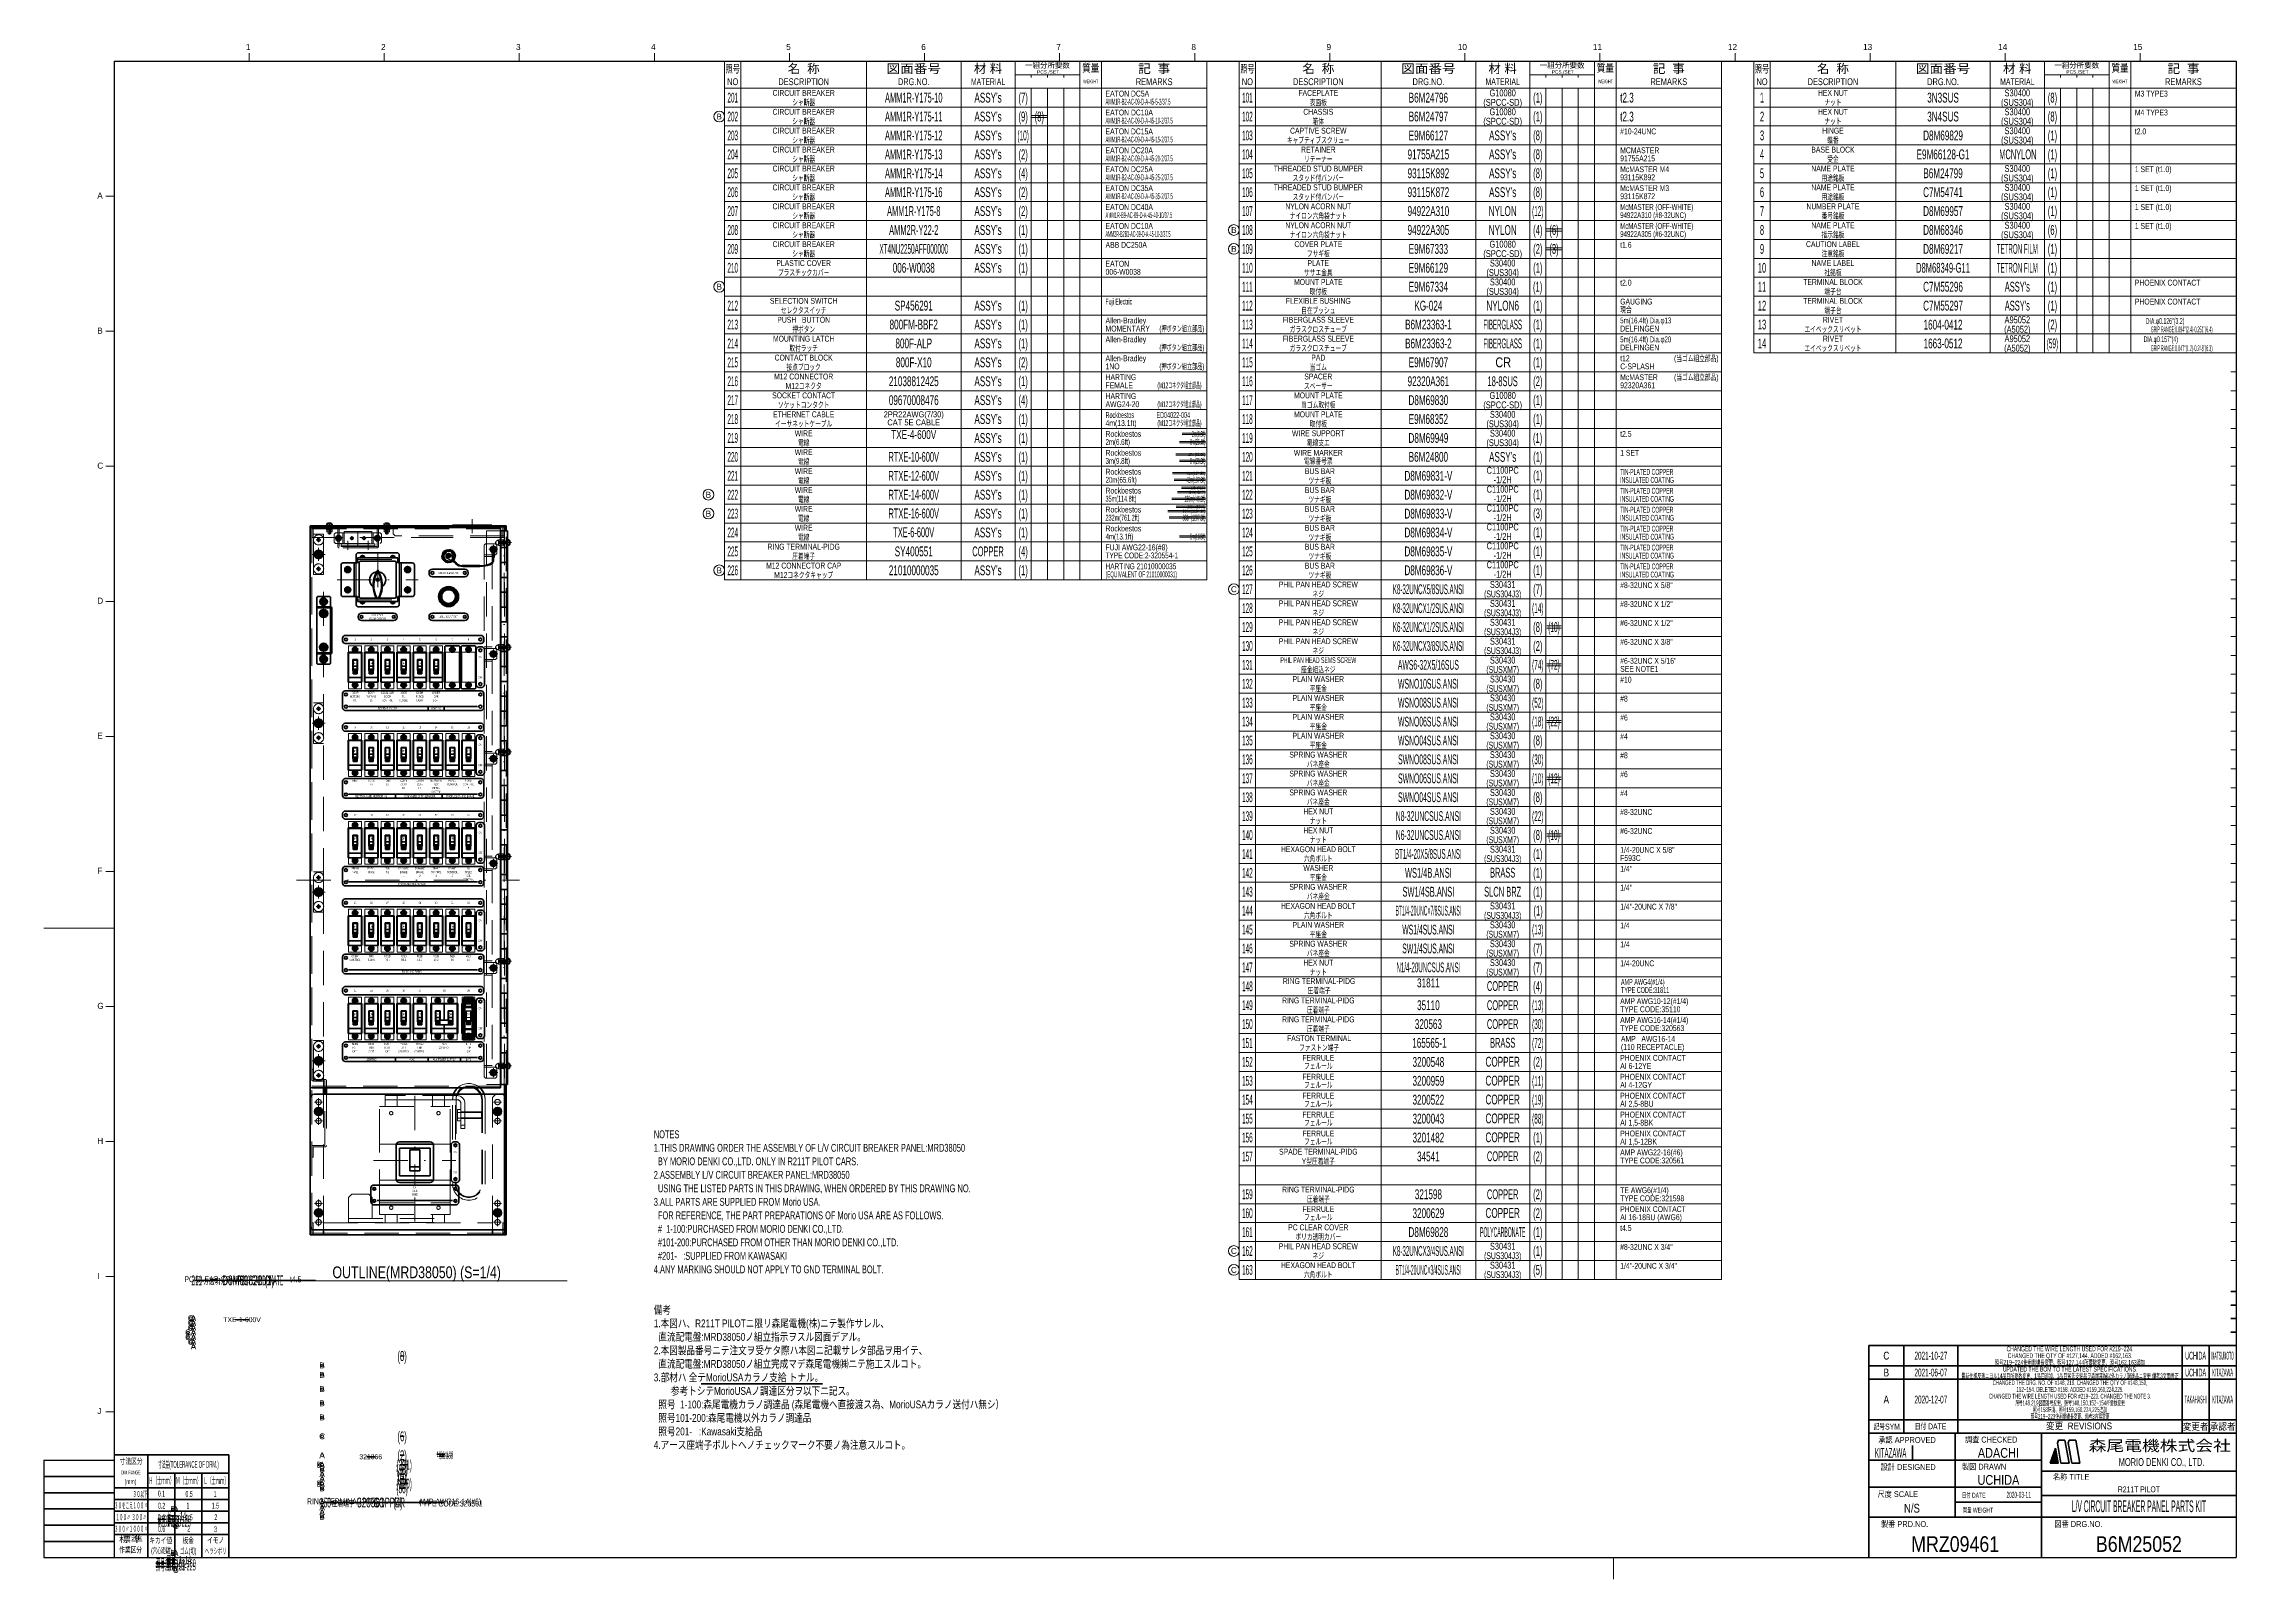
# Model space of a CAD drawing. Header units: millimetres. Extents: x 10 to 821, y 12 to 580.
import ezdxf
from ezdxf.enums import TextEntityAlignment as Align

# ---------------------------------------------------------------- set-up
doc = ezdxf.new("R2010")
doc.units = ezdxf.units.MM
for name, pattern in [('DASHDOT', [25.3, 12.7, -6.3, 0, -6.3]), ('DASHED', [19, 12.7, -6.3]), ('HIDDEN', [9.4, 6.3, -3.1])]:
    doc.linetypes.add(name, pattern=pattern)
for name, color, linetype in [('05', 7, 'Continuous'), ('0514', 7, 'Continuous'), ('0515', 7, 'Continuous'), ('図面枠B6M', 7, 'Continuous'), ('表題、部品表_01', 7, 'Continuous'), ('表題、部品表_02', 7, 'Continuous'), ('表題、部品表_03', 7, 'Continuous')]:
    doc.layers.add(name, color=color, linetype=linetype)
doc.styles.add('HG丸ｺﾞｼｯｸM-PRO', font='')
doc.styles.get('HG丸ｺﾞｼｯｸM-PRO').set_extended_font_data('HG丸ｺﾞｼｯｸM-PRO')

# ---------------------------------------------------------------- blocks, each defined once
blk = doc.blocks.new('BLKF023')
at = {"layer": '図面枠B6M', "color": 4, "linetype": 'Continuous', "lineweight": 13}
for p, q in [((85.5, 577), (85.5, 574)), ((135.5, 577), (135.5, 574)), ((185.5, 577), (185.5, 574)), ((235.5, 577), (235.5, 574)), ((285.5, 577), (285.5, 574)), ((335.5, 577), (335.5, 574)), ((385.5, 577), (385.5, 574)), ((435.5, 577), (435.5, 574)), ((485.5, 577), (485.5, 574)), ((535.5, 577), (535.5, 574)), ((585.5, 577), (585.5, 574)), ((635.5, 577), (635.5, 574)), ((685.5, 577), (685.5, 574)), ((735.5, 577), (735.5, 574)), ((785.5, 577), (785.5, 574)), ((819, 557), (821, 557)), ((819, 550), (821, 550)), ((819, 543), (821, 543)), ((819, 536), (821, 536)), ((819, 529), (821, 529)), ((32.5, 524), (35.5, 524)), ((819, 522), (821, 522)), ((819, 515), (821, 515)), ((819, 508), (821, 508)), ((819, 501), (821, 501)), ((819, 494), (821, 494)), ((819, 487), (821, 487)), ((819, 480), (821, 480)), ((32.5, 474), (35.5, 474)), ((819, 473), (821, 473)), ((819, 466), (821, 466)), ((819, 459), (821, 459)), ((819, 452), (821, 452)), ((819, 445), (821, 445)), ((819, 438), (821, 438)), ((819, 431), (821, 431)), ((32.5, 424), (35.5, 424)), ((819, 424), (821, 424)), ((819, 417), (821, 417)), ((819, 410), (821, 410)), ((819, 403), (821, 403)), ((819, 396), (821, 396)), ((819, 389), (821, 389)), ((819, 382), (821, 382)), ((32.5, 374), (35.5, 374)), ((819, 375), (821, 375)), ((819, 368), (821, 368)), ((819, 361), (821, 361)), ((819, 354), (821, 354)), ((819, 347), (821, 347)), ((819, 340), (821, 340)), ((819, 333), (821, 333)), ((819, 326), (821, 326)), ((32.5, 324), (35.5, 324)), ((819, 319), (821, 319)), ((819, 312), (821, 312)), ((819, 305), (821, 305)), ((819, 298), (821, 298)), ((819, 291), (821, 291)), ((819, 284), (821, 284)), ((819, 277), (821, 277)), ((32.5, 274), (35.5, 274)), ((819, 270), (821, 270)), ((819, 263), (821, 263)), ((9.5, 253), (35.5, 253)), ((819, 256), (821, 256)), ((819, 249), (821, 249)), ((819, 242), (821, 242)), ((819, 235), (821, 235)), ((819, 228), (821, 228)), ((32.5, 224), (35.5, 224)), ((819, 221), (821, 221)), ((819, 214), (821, 214)), ((819, 207), (821, 207)), ((819, 200), (821, 200)), ((819, 193), (821, 193)), ((819, 186), (821, 186)), ((819, 179), (821, 179)), ((32.5, 174), (35.5, 174)), ((819, 172), (821, 172)), ((819, 165), (821, 165)), ((819, 158), (821, 158)), ((819, 151), (821, 151)), ((819, 144), (821, 144)), ((819, 137), (821, 137)), ((819, 130), (821, 130)), ((32.5, 124), (35.5, 124)), ((819, 118.5), (821, 118.5)), ((32.5, 74), (35.5, 74)), ((590.5, 12), (590.5, 20))]:
    blk.add_line(p, q, dxfattribs=at)
at = {"layer": '図面枠B6M', "color": 2, "linetype": 'Continuous', "lineweight": 25}
for p, q in [((35.5, 574), (35.5, 20)), ((35.5, 574), (821, 574)), ((821, 574), (821, 20)), ((9.5, 56), (9.5, 20)), ((9.5, 56), (35.5, 56)), ((9.5, 20), (821, 20))]:
    blk.add_line(p, q, dxfattribs=at)
at = {"layer": '図面枠B6M', "color": 3, "linetype": 'Continuous', "lineweight": 35}
for p, q in [((821, 118.5), (819, 118.5)), ((821, 113.5), (819, 113.5)), ((821, 108.5), (819, 108.5)), ((685, 98.5), (821, 98.5)), ((685, 98.5), (685, 20)), ((698, 98.5), (698, 66)), ((718, 66), (718, 98.5)), ((801, 98.5), (801, 66)), ((811, 98.5), (811, 66)), ((821, 103.5), (819, 103.5)), ((821, 98.5), (819, 98.5)), ((685, 91), (821, 91)), ((821, 91), (819, 91)), ((685, 86), (821, 86)), ((685, 71), (821, 71)), ((685, 66), (821, 66)), ((717, 66), (717, 35)), ((749, 66), (749, 20)), ((35.5, 58), (78, 58)), ((48, 58), (48, 20)), ((78, 58), (78, 20)), ((701.23, 61.5), (701.23, 56)), ((752.14, 55), (754.16, 60.55)), ((752.16, 55), (754.69, 57.53)), ((752.21, 55.19), (754.67, 57.65)), ((752.29, 55.41), (754.65, 57.77)), ((752.3, 55), (754.71, 57.41)), ((752.37, 55.64), (754.63, 57.89)), ((752.44, 55), (754.74, 57.29)), ((752.45, 55.86), (754.61, 58.01)), ((752.54, 56.08), (754.59, 58.13)), ((752.58, 55), (754.76, 57.17)), ((752.62, 56.3), (754.57, 58.25)), ((752.7, 56.53), (754.55, 58.37)), ((752.72, 55), (754.78, 57.05)), ((752.78, 56.75), (754.52, 58.49)), ((752.86, 56.97), (754.5, 58.61)), ((752.86, 55), (754.8, 56.93)), ((752.94, 57.19), (754.48, 58.73)), ((753.01, 55), (754.82, 56.81)), ((753.02, 57.42), (754.46, 58.86)), ((753.1, 57.64), (754.44, 58.98)), ((753.18, 57.86), (754.42, 59.1)), ((753.26, 58.08), (754.4, 59.22)), ((753.34, 58.31), (754.38, 59.34)), ((753.43, 58.53), (754.35, 59.46)), ((753.51, 58.75), (754.33, 59.58)), ((753.59, 58.97), (754.31, 59.7)), ((753.67, 59.19), (754.29, 59.82)), ((753.75, 59.42), (754.27, 59.94)), ((753.83, 59.64), (754.25, 60.06)), ((753.91, 59.86), (754.23, 60.18)), ((753.99, 60.08), (754.21, 60.3)), ((754.07, 60.31), (754.18, 60.42)), ((754.15, 60.53), (754.16, 60.54)), ((755.14, 55), (754.16, 60.55)), ((754.84, 62.4), (755.23, 63.5)), ((756.14, 55), (754.84, 62.4)), ((755.23, 63.5), (757.64, 63.5)), ((759.14, 55), (757.64, 63.5)), ((759.18, 63.5), (758.82, 62.51)), ((760.14, 55), (758.82, 62.51)), ((759.18, 63.5), (761.64, 63.5)), ((763.14, 55), (761.64, 63.5)), ((9.5, 50), (35.5, 50)), ((48, 51.3), (78, 51.3)), ((58, 51.3), (58, 20)), ((68, 51.3), (68, 20)), ((685, 56), (749, 56)), ((749, 52), (821, 52)), ((752.14, 55), (755.14, 55)), ((753.15, 55), (754.84, 56.69)), ((753.29, 55), (754.86, 56.57)), ((753.43, 55), (754.88, 56.45)), ((753.57, 55), (754.91, 56.33)), ((753.71, 55), (754.93, 56.21)), ((753.85, 55), (754.95, 56.09)), ((754, 55), (754.97, 55.97)), ((754.14, 55), (754.99, 55.85)), ((754.28, 55), (755.01, 55.73)), ((754.42, 55), (755.03, 55.61)), ((754.56, 55), (755.05, 55.49)), ((754.7, 55), (755.08, 55.37)), ((754.84, 55), (755.1, 55.25)), ((754.99, 55), (755.12, 55.13)), ((755.13, 55), (755.14, 55.01)), ((756.14, 55), (759.14, 55)), ((760.14, 55), (763.14, 55)), ((9.5, 44), (35.5, 44)), ((35.5, 45.8), (78, 45.8)), ((35.5, 41.47), (78, 41.47)), ((685, 46), (749, 46)), ((749, 43), (821, 43)), ((9.5, 38), (35.5, 38)), ((35.5, 37.15), (78, 37.15)), ((35.5, 32.82), (78, 32.82)), ((685, 35), (821, 35)), ((717, 40.5), (749, 40.5)), ((9.5, 32), (35.5, 32)), ((9.5, 26), (35.5, 26)), ((35.5, 28.5), (78, 28.5))]:
    blk.add_line(p, q, dxfattribs=at)
at = {"layer": '図面枠B6M', "color": 4, "linetype": 'Continuous', "lineweight": 13, "style": 'HG丸ｺﾞｼｯｸM-PRO'}
for s, height, width, p in [('1', 2.25, 1.003994, (84.29, 577.45)), ('2', 2.25, 1.003994, (134.3, 577.45)), ('3', 2.25, 1.003994, (184.29, 577.45)), ('4', 2.25, 1.003994, (234.29, 577.45)), ('5', 2.25, 1.003994, (284.29, 577.45)), ('6', 2.25, 1.003994, (334.29, 577.45)), ('7', 2.25, 1.003994, (384.29, 577.45)), ('8', 2.25, 1.003994, (434.29, 577.45)), ('9', 2.25, 1.003994, (484.29, 577.45)), ('10', 2.255, 1.003994, (532.9, 577.45)), ('11', 2.255, 1.003994, (582.9, 577.45)), ('12', 2.255, 1.003994, (632.9, 577.45)), ('13', 2.255, 1.003994, (682.9, 577.45)), ('14', 2.255, 1.003994, (732.9, 577.45)), ('15', 2.255, 1.003994, (782.9, 577.45)), ('A', 2.25, 1.002405, (29.29, 522.45)), ('B', 2.25, 1.004704, (29.29, 472.45)), ('C', 2.25, 1.001214, (29.29, 422.45)), ('D', 2.25, 1.002334, (29.29, 372.45)), ('E', 2.25, 1.001589, (29.29, 322.45)), ('F', 2.25, 0.998986, (29.29, 272.45)), ('G', 2.25, 1.003714, (29.29, 222.45)), ('H', 2.25, 1.00207, (29.29, 172.45)), ('I', 2.25, 1.00207, (29.29, 122.45)), ('J', 2.25, 1.005117, (29.29, 72.45))]:
    blk.add_text(s, height=height, dxfattribs=dict(at, width=width)).set_placement(p, align=Align.BOTTOM_LEFT)
for s, height, width, p in [('記号SYM.', 2.182, 0.69227, (692.03, 68.49)), ('日付 DATE', 2.182, 0.692507, (707.87, 68.58)), ('調査 CHECKED', 2.182, 0.863174, (730.34, 63.67)), ('変更  REVISIONS', 2.5455, 0.887352, (762.85, 68.72)), ('変更者', 2.545, 0.887717, (806, 68.5)), ('承認者', 2.545, 0.887717, (816, 68.5)), ('承認 APPROVED', 2.1818, 0.863151, (699.21, 63.54)), ('DIM.RANGE.', 1.455, 0.522543, (41.85, 51.49)), ('Ｈ（士ｍｍ）', 2.545, 0.439786, (53.03, 48.51)), ('寸法差(TOLERANCE OF DRM.)', 2.5455, 0.382528, (63.02, 54.5)), ('Ｍ（士ｍｍ）', 2.545, 0.439786, (63.02, 48.46)), ('Ｌ（士ｍｍ）', 2.545, 0.439786, (73.2, 48.46)), ('設計 DESIGNED', 2.1818, 0.862613, (699.61, 53.51)), ('製図 DRAWN', 2.182, 0.863099, (727.7, 53.65)), ('名称 TITLE', 2.182, 0.862489, (759.97, 49.87)), ('３０以下', 2.182, 0.44793, (45.2, 43.52)), ('0.1', 2.182, 0.522424, (53.03, 43.67)), ('0.5', 2.182, 0.522424, (63.26, 43.57)), ('1', 2.18, 0.521199, (72.92, 43.57)), ('尺度 SCALE', 2.182, 0.862581, (695.78, 43.49)), ('日付 DATE', 1.818, 0.618255, (723.88, 43.09)), ('３０をこえ１００〃', 2.182, 0.44793, (41.79, 39.27)), ('１００〃 ３００〃', 2.182, 0.448161, (41.79, 34.93)), ('0.4', 2.182, 0.522424, (52.98, 34.99)), ('0.2', 2.182, 0.522424, (53.12, 39.23)), ('1.5', 2.182, 0.522424, (63.26, 34.9)), ('1', 2.18, 0.521199, (62.83, 39.23)), ('1.5', 2.182, 0.522424, (73.02, 39.23)), ('2', 2.18, 0.521199, (73.16, 34.99)), ('製番 PRD.NO.', 2.182, 0.863299, (698.29, 32.41)), ('質量 WEIGHT', 1.818, 0.618812, (725.46, 37.55)), ('図番 DRG.NO.', 2.182, 0.863083, (762.62, 32.42)), ('３００〃１０００〃', 2.182, 0.44793, (41.79, 30.64)), ('キカイ値', 2.182, 0.692256, (52.74, 26.33)), ('0.6', 2.182, 0.522424, (53.12, 30.56)), ('板金', 2.182, 0.692256, (62.93, 26.33)), ('2', 2.18, 0.521199, (63.12, 30.65)), ('イモノ', 2.182, 0.692256, (73.11, 26.42)), ('3', 2.18, 0.521199, (73.06, 30.51))]:
    blk.add_text(s, height=height, dxfattribs=dict(at, width=width)).set_placement(p, align=Align.MIDDLE_CENTER)
for s, height, width, p in [('寸法区分', 2.182, 0.692256, (41.81, 53.9)), ('(mm)', 1.818, 0.619256, (41.57, 46.64)), ('標準', 2.182, 1.489301, (41.71, 25)), ('作業区分', 2.182, 0.692256, (41.62, 21.1)), ('(穴心距離)', 2.182, 0.521231, (53.03, 20.86)), ('ゴム(切)', 2.182, 0.521232, (62.93, 20.67)), ('ヘラシボリ', 2.182, 0.521228, (73.11, 20.67))]:
    blk.add_text(s, height=height, dxfattribs=dict(at, width=width)).set_placement(p, align=Align.BOTTOM_CENTER)
at = {"layer": '図面枠B6M', "color": 2, "linetype": 'Continuous', "lineweight": 25, "style": 'HG丸ｺﾞｼｯｸM-PRO', "width": 1.206081}
blk.add_text('森尾電機株式会社', height=4, dxfattribs=at).set_placement((792.72, 61.43), align=Align.MIDDLE_CENTER)
at = {"layer": '図面枠B6M', "color": 3, "linetype": 'Continuous', "lineweight": 35, "style": 'HG丸ｺﾞｼｯｸM-PRO', "width": 0.652197}
blk.add_text('MORIO DENKI CO., LTD.', height=2.9091, dxfattribs=at).set_placement((793.38, 55.36), align=Align.MIDDLE_CENTER)
blk = doc.blocks.new('BLKF024')
at = {"layer": '図面枠B6M', "color": 3, "linetype": 'Continuous', "lineweight": 35, "style": 'HG丸ｺﾞｼｯｸM-PRO'}
for s, height, width, p in [('CHANGED THE WIRE LENGTH USED FOR #219~224.', 1.8182, 0.618897, (759.5, 97.25)), ('C', 2.91, 0.782198, (691.5, 94.75)), ('B', 2.91, 0.78204, (691.5, 88.5)), ('2021-10-27', 2.909, 0.488281, (708, 94.75)), ('2021-06-07', 2.909, 0.488281, (708, 88.5)), ('UPDATED THE BOM TO THE LATEST SPECIFICATIONS.', 1.8182, 0.618234, (759.5, 89.75)), ('UCHIDA', 2.909, 0.415827, (806, 94.75)), ('UCHIDA', 2.909, 0.415827, (806, 88.5)), ('MATSUMOTO', 2.909, 0.26157, (816, 94.75)), ('KITAZAWA', 2.909, 0.308644, (816, 88.5)), ('CHANGED THE DRG. NO. OF #148, 219. CHANGED THE QTY OF #148,150,', 1.8182, 0.537381, (759.5, 84.75)), ('A', 2.91, 0.782973, (691.5, 78.5)), ('2020-12-07', 2.909, 0.488281, (708, 78.5)), ('TAKAHASHI', 2.909, 0.29452, (806, 78.5)), ('KITAZAWA', 2.909, 0.308644, (816, 78.5)), ('KITAZAWA', 3.636, 0.374534, (693.11, 58.75)), ('ADACHI', 3.636, 0.830909, (733, 58.75)), ('UCHIDA', 3.636, 0.830691, (733, 48.75)), ('2020-03-11', 2.182, 0.482412, (740.5, 43.25)), ('L/V CIRCUIT BREAKER PANEL PARTS KIT', 4.3636, 0.342407, (785, 39)), ('R211T PILOT', 2.1818, 0.692474, (785, 45.25)), ('N/S', 3.273, 0.805664, (701, 38.25)), ('MRZ09461', 5.818, 0.845879, (717, 25)), ('B6M25052', 5.818, 0.845653, (785, 25))]:
    blk.add_text(s, height=height, dxfattribs=dict(at, width=width)).set_placement(p, align=Align.MIDDLE_CENTER)
blk = doc.blocks.new('BLKF025')
at = {"layer": '表題、部品表_02', "color": 4, "linetype": 'Continuous', "lineweight": 13}
for p, q in [((642.5, 564), (642.5, 557)), ((642.5, 564), (821, 564)), ((648.5, 564), (648.5, 557)), ((695, 564), (695, 557)), ((730, 564), (730, 557)), ((750, 564), (750, 557)), ((756, 564), (756, 557)), ((762, 564), (762, 557)), ((768, 557), (768, 564)), ((774, 564), (774, 557)), ((782, 564), (782, 557)), ((821, 564), (821, 557)), ((642.5, 557), (821, 557))]:
    blk.add_line(p, q, dxfattribs=at)
blk = doc.blocks.new('BLKF027')
at = {"layer": '表題、部品表_02', "color": 4, "linetype": 'Continuous', "lineweight": 13}
for p, q in [((642.5, 557), (642.5, 550)), ((642.5, 557), (821, 557)), ((648.5, 557), (648.5, 550)), ((695, 557), (695, 550)), ((730, 557), (730, 550)), ((750, 557), (750, 550)), ((756, 557), (756, 550)), ((762, 557), (762, 550)), ((768, 550), (768, 557)), ((774, 557), (774, 550)), ((782, 557), (782, 550)), ((821, 557), (821, 550)), ((642.5, 550), (821, 550))]:
    blk.add_line(p, q, dxfattribs=at)
blk = doc.blocks.new('BLKF030')
at = {"layer": '表題、部品表_01', "color": 4, "linetype": 'Continuous', "lineweight": 13}
for p, q in [((642.5, 574), (642.5, 564)), ((642.5, 574), (821, 574)), ((648.5, 574), (648.5, 564)), ((695, 574), (695, 564)), ((730, 574), (730, 564)), ((750, 574), (750, 564)), ((750, 569), (774, 569)), ((756, 568), (756, 569)), ((762, 569), (762, 568)), ((768, 569), (768, 568)), ((774, 574), (774, 564)), ((782, 574), (782, 564)), ((821, 574), (821, 564)), ((642.5, 564), (821, 564))]:
    blk.add_line(p, q, dxfattribs=at)
at = {"layer": '表題、部品表_01', "color": 3, "linetype": 'Continuous', "lineweight": 35, "style": 'HG丸ｺﾞｼｯｸM-PRO'}
for s, height, width, p in [('照号', 2.909, 0.651535, (645.5, 571.2)), ('名  称', 3.273, 1.042426, (671.75, 571.2)), ('図面番号', 3.273, 1.127518, (712.5, 571.2)), ('材 料', 3.273, 1.042439, (740, 571.2)), ('一組分所要数', 2.036, 0.966638, (762, 572.5)), ('PCS./SET.', 1.309, 0.862935, (762.5, 570)), ('質量', 2.909, 0.781842, (778, 571.5)), ('記  事', 3.273, 1.042426, (801.5, 571.2)), ('NO', 2.545, 0.740841, (645.5, 566.4)), ('DESCRIPTION', 2.5455, 0.741365, (671.75, 566.4)), ('DRG.NO.', 2.545, 0.741189, (712.5, 566.4)), ('MATERIAL', 2.545, 0.594756, (740, 566.4)), ('WEIGHT', 1.309, 0.635507, (778, 566.5)), ('REMARKS', 2.545, 0.742803, (801.5, 566.4))]:
    blk.add_text(s, height=height, dxfattribs=dict(at, width=width)).set_placement(p, align=Align.MIDDLE_CENTER)
blk = doc.blocks.new('BLKF029')
at = {"layer": '表題、部品表_01', "color": 3, "linetype": 'Continuous', "lineweight": 13}
blk.add_blockref('BLKF030', (0, 0), dxfattribs=at)
blk = doc.blocks.new('BLKF031')
at = {"layer": '表題、部品表_02', "color": 4, "linetype": 'Continuous', "lineweight": 13}
for p, q in [((642.5, 550), (642.5, 543)), ((642.5, 550), (821, 550)), ((648.5, 550), (648.5, 543)), ((695, 550), (695, 543)), ((730, 550), (730, 543)), ((750, 550), (750, 543)), ((756, 550), (756, 543)), ((762, 550), (762, 543)), ((768, 543), (768, 550)), ((774, 550), (774, 543)), ((782, 550), (782, 543)), ((821, 550), (821, 543)), ((642.5, 543), (821, 543))]:
    blk.add_line(p, q, dxfattribs=at)
blk = doc.blocks.new('BLKF033')
at = {"layer": '表題、部品表_02', "color": 4, "linetype": 'Continuous', "lineweight": 13}
for p, q in [((642.5, 543), (642.5, 536)), ((642.5, 543), (821, 543)), ((642.5, 536), (821, 536)), ((648.5, 543), (648.5, 536)), ((695, 543), (695, 536)), ((730, 543), (730, 536)), ((750, 543), (750, 536)), ((756, 543), (756, 536)), ((762, 543), (762, 536)), ((768, 536), (768, 543)), ((774, 543), (774, 536)), ((782, 543), (782, 536)), ((821, 543), (821, 536))]:
    blk.add_line(p, q, dxfattribs=at)
blk = doc.blocks.new('BLKF035')
at = {"layer": '表題、部品表_02', "color": 4, "linetype": 'Continuous', "lineweight": 13}
for p, q in [((642.5, 536), (642.5, 529)), ((642.5, 536), (821, 536)), ((648.5, 536), (648.5, 529)), ((695, 536), (695, 529)), ((730, 536), (730, 529)), ((750, 536), (750, 529)), ((756, 536), (756, 529)), ((762, 536), (762, 529)), ((768, 529), (768, 536)), ((774, 536), (774, 529)), ((782, 536), (782, 529)), ((821, 536), (821, 529)), ((642.5, 529), (821, 529))]:
    blk.add_line(p, q, dxfattribs=at)
blk = doc.blocks.new('BLKF037')
at = {"layer": '表題、部品表_02', "color": 4, "linetype": 'Continuous', "lineweight": 13}
for p, q in [((642.5, 529), (642.5, 522)), ((642.5, 529), (821, 529)), ((648.5, 529), (648.5, 522)), ((695, 529), (695, 522)), ((730, 529), (730, 522)), ((750, 529), (750, 522)), ((756, 529), (756, 522)), ((762, 529), (762, 522)), ((768, 522), (768, 529)), ((774, 529), (774, 522)), ((782, 529), (782, 522)), ((821, 529), (821, 522)), ((642.5, 522), (821, 522))]:
    blk.add_line(p, q, dxfattribs=at)
blk = doc.blocks.new('BLKF039')
at = {"layer": '表題、部品表_02', "color": 4, "linetype": 'Continuous', "lineweight": 13}
for p, q in [((642.5, 522), (642.5, 515)), ((642.5, 522), (821, 522)), ((648.5, 522), (648.5, 515)), ((695, 522), (695, 515)), ((730, 522), (730, 515)), ((750, 522), (750, 515)), ((756, 522), (756, 515)), ((762, 522), (762, 515)), ((768, 515), (768, 522)), ((774, 522), (774, 515)), ((782, 522), (782, 515)), ((821, 522), (821, 515)), ((642.5, 515), (821, 515))]:
    blk.add_line(p, q, dxfattribs=at)
blk = doc.blocks.new('BLKF041')
at = {"layer": '表題、部品表_02', "color": 4, "linetype": 'Continuous', "lineweight": 13}
for p, q in [((642.5, 515), (642.5, 508)), ((642.5, 515), (821, 515)), ((648.5, 515), (648.5, 508)), ((695, 515), (695, 508)), ((730, 515), (730, 508)), ((750, 515), (750, 508)), ((756, 515), (756, 508)), ((762, 515), (762, 508)), ((768, 508), (768, 515)), ((774, 515), (774, 508)), ((782, 515), (782, 508)), ((821, 515), (821, 508)), ((642.5, 508), (821, 508))]:
    blk.add_line(p, q, dxfattribs=at)
blk = doc.blocks.new('BLKF043')
at = {"layer": '表題、部品表_02', "color": 4, "linetype": 'Continuous', "lineweight": 13}
for p, q in [((642.5, 508), (642.5, 501)), ((642.5, 508), (821, 508)), ((648.5, 508), (648.5, 501)), ((695, 508), (695, 501)), ((730, 508), (730, 501)), ((750, 508), (750, 501)), ((756, 508), (756, 501)), ((762, 508), (762, 501)), ((768, 501), (768, 508)), ((774, 508), (774, 501)), ((782, 508), (782, 501)), ((821, 508), (821, 501)), ((642.5, 501), (821, 501))]:
    blk.add_line(p, q, dxfattribs=at)
blk = doc.blocks.new('BLKF045')
at = {"layer": '表題、部品表_02', "color": 4, "linetype": 'Continuous', "lineweight": 13}
for p, q in [((642.5, 501), (642.5, 494)), ((642.5, 501), (821, 501)), ((648.5, 501), (648.5, 494)), ((695, 501), (695, 494)), ((730, 501), (730, 494)), ((750, 501), (750, 494)), ((756, 501), (756, 494)), ((762, 501), (762, 494)), ((768, 494), (768, 501)), ((774, 501), (774, 494)), ((782, 501), (782, 494)), ((821, 501), (821, 494)), ((642.5, 494), (821, 494))]:
    blk.add_line(p, q, dxfattribs=at)
blk = doc.blocks.new('BLKF047')
at = {"layer": '表題、部品表_02', "color": 4, "linetype": 'Continuous', "lineweight": 13}
for p, q in [((642.5, 487), (642.5, 480)), ((642.5, 487), (821, 487)), ((648.5, 487), (648.5, 480)), ((695, 487), (695, 480)), ((730, 487), (730, 480)), ((750, 487), (750, 480)), ((756, 487), (756, 480)), ((762, 487), (762, 480)), ((768, 480), (768, 487)), ((774, 487), (774, 480)), ((782, 487), (782, 480)), ((821, 487), (821, 480)), ((642.5, 480), (821, 480))]:
    blk.add_line(p, q, dxfattribs=at)
blk = doc.blocks.new('BLKF049')
at = {"layer": '表題、部品表_02', "color": 4, "linetype": 'Continuous', "lineweight": 13}
for p, q in [((642.5, 494), (642.5, 487)), ((642.5, 494), (821, 494)), ((642.5, 487), (821, 487)), ((648.5, 494), (648.5, 487)), ((695, 494), (695, 487)), ((730, 494), (730, 487)), ((750, 494), (750, 487)), ((756, 494), (756, 487)), ((762, 494), (762, 487)), ((768, 487), (768, 494)), ((774, 494), (774, 487)), ((782, 494), (782, 487)), ((821, 494), (821, 487))]:
    blk.add_line(p, q, dxfattribs=at)
blk = doc.blocks.new('BLKF051')
at = {"layer": '表題、部品表_02', "color": 4, "linetype": 'Continuous', "lineweight": 13}
for p, q in [((642.5, 480), (642.5, 473)), ((642.5, 480), (821, 480)), ((648.5, 480), (648.5, 473)), ((695, 480), (695, 473)), ((730, 480), (730, 473)), ((750, 480), (750, 473)), ((756, 480), (756, 473)), ((762, 480), (762, 473)), ((768, 473), (768, 480)), ((774, 480), (774, 473)), ((782, 480), (782, 473)), ((821, 480), (821, 473)), ((642.5, 473), (821, 473))]:
    blk.add_line(p, q, dxfattribs=at)
blk = doc.blocks.new('BLKF053')
at = {"layer": '表題、部品表_02', "color": 4, "linetype": 'Continuous', "lineweight": 13}
for p, q in [((642.5, 473), (642.5, 466)), ((642.5, 473), (821, 473)), ((648.5, 473), (648.5, 466)), ((695, 473), (695, 466)), ((730, 473), (730, 466)), ((750, 473), (750, 466)), ((756, 473), (756, 466)), ((762, 473), (762, 466)), ((768, 466), (768, 473)), ((774, 473), (774, 466)), ((782, 473), (782, 466)), ((821, 473), (821, 466)), ((642.5, 466), (821, 466))]:
    blk.add_line(p, q, dxfattribs=at)
blk = doc.blocks.new('BLKF056')
at = {"layer": '表題、部品表_01', "color": 4, "linetype": 'Continuous', "lineweight": 13}
for p, q in [((452, 574), (452, 564)), ((452, 574), (630.5, 574)), ((458, 574), (458, 564)), ((504.5, 574), (504.5, 564)), ((539.5, 574), (539.5, 564)), ((559.5, 574), (559.5, 564)), ((559.5, 569), (583.5, 569)), ((565.5, 568), (565.5, 569)), ((571.5, 569), (571.5, 568)), ((577.5, 569), (577.5, 568)), ((583.5, 574), (583.5, 564)), ((591.5, 574), (591.5, 564)), ((630.5, 574), (630.5, 564)), ((452, 564), (630.5, 564))]:
    blk.add_line(p, q, dxfattribs=at)
at = {"layer": '表題、部品表_01', "color": 3, "linetype": 'Continuous', "lineweight": 35, "style": 'HG丸ｺﾞｼｯｸM-PRO'}
for s, height, width, p in [('照号', 2.909, 0.651535, (455, 571.2)), ('名  称', 3.273, 1.042426, (481.25, 571.2)), ('図面番号', 3.273, 1.127518, (522, 571.2)), ('材 料', 3.273, 1.042439, (549.5, 571.2)), ('一組分所要数', 2.036, 0.966638, (571.5, 572.5)), ('PCS./SET.', 1.309, 0.862935, (572, 570)), ('質量', 2.909, 0.781842, (587.5, 571.5)), ('記  事', 3.273, 1.042426, (611, 571.2)), ('NO', 2.545, 0.740841, (455, 566.4)), ('DESCRIPTION', 2.5455, 0.741365, (481.25, 566.4)), ('DRG.NO.', 2.545, 0.741189, (522, 566.4)), ('MATERIAL', 2.545, 0.594756, (549.5, 566.4)), ('WEIGHT', 1.309, 0.635507, (587.5, 566.5)), ('REMARKS', 2.545, 0.742803, (611, 566.4))]:
    blk.add_text(s, height=height, dxfattribs=dict(at, width=width)).set_placement(p, align=Align.MIDDLE_CENTER)
blk = doc.blocks.new('BLKF055')
at = {"layer": '表題、部品表_01', "color": 3, "linetype": 'Continuous', "lineweight": 13}
blk.add_blockref('BLKF056', (0, 0), dxfattribs=at)
blk = doc.blocks.new('BLKF058')
at = {"layer": '表題、部品表_01', "color": 4, "linetype": 'Continuous', "lineweight": 13}
for p, q in [((261.5, 574), (261.5, 564)), ((261.5, 574), (440, 574)), ((267.5, 574), (267.5, 564)), ((314, 574), (314, 564)), ((349, 574), (349, 564)), ((369, 574), (369, 564)), ((369, 569), (393, 569)), ((375, 568), (375, 569)), ((381, 569), (381, 568)), ((387, 569), (387, 568)), ((393, 574), (393, 564)), ((401, 574), (401, 564)), ((440, 574), (440, 564)), ((261.5, 564), (440, 564))]:
    blk.add_line(p, q, dxfattribs=at)
at = {"layer": '表題、部品表_01', "color": 3, "linetype": 'Continuous', "lineweight": 35, "style": 'HG丸ｺﾞｼｯｸM-PRO'}
for s, height, width, p in [('照号', 2.909, 0.651535, (264.5, 571.2)), ('名  称', 3.273, 1.042426, (290.75, 571.2)), ('図面番号', 3.273, 1.127518, (331.5, 571.2)), ('材 料', 3.273, 1.042439, (359, 571.2)), ('一組分所要数', 2.036, 0.966638, (381, 572.5)), ('PCS./SET.', 1.309, 0.862935, (381.5, 570)), ('質量', 2.909, 0.781842, (397, 571.5)), ('記  事', 3.273, 1.042426, (420.5, 571.2)), ('NO', 2.545, 0.740841, (264.5, 566.4)), ('DESCRIPTION', 2.5455, 0.741365, (290.75, 566.4)), ('DRG.NO.', 2.545, 0.741189, (331.5, 566.4)), ('MATERIAL', 2.545, 0.594756, (359, 566.4)), ('WEIGHT', 1.309, 0.635507, (397, 566.5)), ('REMARKS', 2.545, 0.742803, (420.5, 566.4))]:
    blk.add_text(s, height=height, dxfattribs=dict(at, width=width)).set_placement(p, align=Align.MIDDLE_CENTER)
blk = doc.blocks.new('BLKF057')
at = {"layer": '表題、部品表_01', "color": 3, "linetype": 'Continuous', "lineweight": 13}
blk.add_blockref('BLKF058', (0, 0), dxfattribs=at)
blk = doc.blocks.new('BLKF059')
at = {"layer": '表題、部品表_02', "color": 4, "linetype": 'Continuous', "lineweight": 13}
for p, q in [((261.5, 550), (261.5, 543)), ((261.5, 550), (440, 550)), ((267.5, 550), (267.5, 543)), ((314, 550), (314, 543)), ((349, 550), (349, 543)), ((369, 550), (369, 543)), ((375, 550), (375, 543)), ((381, 550), (381, 543)), ((387, 543), (387, 550)), ((393, 550), (393, 543)), ((401, 550), (401, 543)), ((440, 550), (440, 543)), ((261.5, 543), (440, 543))]:
    blk.add_line(p, q, dxfattribs=at)
blk = doc.blocks.new('BLKF061')
at = {"layer": '表題、部品表_02', "color": 4, "linetype": 'Continuous', "lineweight": 13}
for p, q in [((261.5, 543), (261.5, 536)), ((261.5, 543), (440, 543)), ((261.5, 536), (440, 536)), ((267.5, 543), (267.5, 536)), ((314, 543), (314, 536)), ((349, 543), (349, 536)), ((369, 543), (369, 536)), ((375, 543), (375, 536)), ((381, 543), (381, 536)), ((387, 536), (387, 543)), ((393, 543), (393, 536)), ((401, 543), (401, 536)), ((440, 543), (440, 536))]:
    blk.add_line(p, q, dxfattribs=at)
blk = doc.blocks.new('BLKF064')
at = {"layer": '表題、部品表_02', "color": 4, "linetype": 'Continuous', "lineweight": 13}
for p, q in [((261.5, 529), (261.5, 522)), ((261.5, 529), (440, 529)), ((267.5, 529), (267.5, 522)), ((314, 529), (314, 522)), ((349, 529), (349, 522)), ((369, 529), (369, 522)), ((375, 529), (375, 522)), ((381, 529), (381, 522)), ((387, 522), (387, 529)), ((393, 529), (393, 522)), ((401, 529), (401, 522)), ((440, 529), (440, 522)), ((261.5, 522), (440, 522))]:
    blk.add_line(p, q, dxfattribs=at)
blk = doc.blocks.new('BLKF066')
at = {"layer": '表題、部品表_02', "color": 4, "linetype": 'Continuous', "lineweight": 13}
for p, q in [((261.5, 522), (261.5, 515)), ((261.5, 522), (440, 522)), ((267.5, 522), (267.5, 515)), ((314, 522), (314, 515)), ((349, 522), (349, 515)), ((369, 522), (369, 515)), ((375, 522), (375, 515)), ((381, 522), (381, 515)), ((387, 515), (387, 522)), ((393, 522), (393, 515)), ((401, 522), (401, 515)), ((440, 522), (440, 515)), ((261.5, 515), (440, 515))]:
    blk.add_line(p, q, dxfattribs=at)
blk = doc.blocks.new('BLKF067')
at = {"layer": '表題、部品表_02', "color": 4, "linetype": 'Continuous', "lineweight": 13}
for p, q in [((261.5, 508), (261.5, 501)), ((261.5, 508), (440, 508)), ((267.5, 508), (267.5, 501)), ((314, 508), (314, 501)), ((349, 508), (349, 501)), ((369, 508), (369, 501)), ((375, 508), (375, 501)), ((381, 508), (381, 501)), ((387, 501), (387, 508)), ((393, 508), (393, 501)), ((401, 508), (401, 501)), ((440, 508), (440, 501)), ((261.5, 501), (440, 501))]:
    blk.add_line(p, q, dxfattribs=at)
blk = doc.blocks.new('BLKF069')
at = {"layer": '表題、部品表_02', "color": 4, "linetype": 'Continuous', "lineweight": 13}
for p, q in [((261.5, 487), (261.5, 480)), ((261.5, 487), (440, 487)), ((267.5, 487), (267.5, 480)), ((314, 487), (314, 480)), ((349, 487), (349, 480)), ((369, 487), (369, 480)), ((375, 487), (375, 480)), ((381, 487), (381, 480)), ((387, 480), (387, 487)), ((393, 487), (393, 480)), ((401, 487), (401, 480)), ((440, 487), (440, 480)), ((261.5, 480), (440, 480))]:
    blk.add_line(p, q, dxfattribs=at)
blk = doc.blocks.new('BLKF071')
at = {"layer": '表題、部品表_02', "color": 4, "linetype": 'Continuous', "lineweight": 13}
for p, q in [((261.5, 536), (261.5, 529)), ((261.5, 536), (440, 536)), ((267.5, 536), (267.5, 529)), ((314, 536), (314, 529)), ((349, 536), (349, 529)), ((369, 536), (369, 529)), ((375, 536), (375, 529)), ((381, 536), (381, 529)), ((387, 529), (387, 536)), ((393, 536), (393, 529)), ((401, 536), (401, 529)), ((440, 536), (440, 529)), ((261.5, 529), (440, 529))]:
    blk.add_line(p, q, dxfattribs=at)
blk = doc.blocks.new('BLKF073')
at = {"layer": '表題、部品表_02', "color": 4, "linetype": 'Continuous', "lineweight": 13}
for p, q in [((261.5, 515), (261.5, 508)), ((261.5, 515), (440, 515)), ((267.5, 515), (267.5, 508)), ((314, 515), (314, 508)), ((349, 515), (349, 508)), ((369, 515), (369, 508)), ((375, 515), (375, 508)), ((381, 515), (381, 508)), ((387, 508), (387, 515)), ((393, 515), (393, 508)), ((401, 515), (401, 508)), ((440, 515), (440, 508)), ((261.5, 508), (440, 508))]:
    blk.add_line(p, q, dxfattribs=at)
blk = doc.blocks.new('BLKF075')
at = {"layer": '表題、部品表_02', "color": 4, "linetype": 'Continuous', "lineweight": 13}
for p, q in [((452, 564), (452, 557)), ((452, 564), (630.5, 564)), ((458, 564), (458, 557)), ((504.5, 564), (504.5, 557)), ((539.5, 564), (539.5, 557)), ((559.5, 564), (559.5, 557)), ((565.5, 564), (565.5, 557)), ((571.5, 564), (571.5, 557)), ((577.5, 557), (577.5, 564)), ((583.5, 564), (583.5, 557)), ((591.5, 564), (591.5, 557)), ((630.5, 564), (630.5, 557)), ((452, 557), (630.5, 557))]:
    blk.add_line(p, q, dxfattribs=at)
blk = doc.blocks.new('BLKF077')
at = {"layer": '表題、部品表_02', "color": 4, "linetype": 'Continuous', "lineweight": 13}
for p, q in [((261.5, 564), (261.5, 557)), ((261.5, 564), (440, 564)), ((267.5, 564), (267.5, 557)), ((314, 564), (314, 557)), ((349, 564), (349, 557)), ((369, 564), (369, 557)), ((375, 564), (375, 557)), ((381, 564), (381, 557)), ((387, 557), (387, 564)), ((393, 564), (393, 557)), ((401, 564), (401, 557)), ((440, 564), (440, 557)), ((261.5, 557), (440, 557))]:
    blk.add_line(p, q, dxfattribs=at)
blk = doc.blocks.new('BLKF079')
at = {"layer": '表題、部品表_02', "color": 4, "linetype": 'Continuous', "lineweight": 13}
for p, q in [((452, 557), (452, 550)), ((452, 557), (630.5, 557)), ((458, 557), (458, 550)), ((504.5, 557), (504.5, 550)), ((539.5, 557), (539.5, 550)), ((559.5, 557), (559.5, 550)), ((565.5, 557), (565.5, 550)), ((571.5, 557), (571.5, 550)), ((577.5, 550), (577.5, 557)), ((583.5, 557), (583.5, 550)), ((591.5, 557), (591.5, 550)), ((630.5, 557), (630.5, 550)), ((452, 550), (630.5, 550))]:
    blk.add_line(p, q, dxfattribs=at)
blk = doc.blocks.new('BLKF081')
at = {"layer": '表題、部品表_02', "color": 4, "linetype": 'Continuous', "lineweight": 13}
for p, q in [((261.5, 557), (261.5, 550)), ((261.5, 557), (440, 557)), ((267.5, 557), (267.5, 550)), ((314, 557), (314, 550)), ((349, 557), (349, 550)), ((369, 557), (369, 550)), ((375, 557), (375, 550)), ((381, 557), (381, 550)), ((387, 550), (387, 557)), ((393, 557), (393, 550)), ((401, 557), (401, 550)), ((440, 557), (440, 550)), ((261.5, 550), (440, 550))]:
    blk.add_line(p, q, dxfattribs=at)
blk = doc.blocks.new('BLKF083')
at = {"layer": '表題、部品表_02', "color": 4, "linetype": 'Continuous', "lineweight": 13}
for p, q in [((452, 550), (452, 543)), ((452, 550), (630.5, 550)), ((458, 550), (458, 543)), ((504.5, 550), (504.5, 543)), ((539.5, 550), (539.5, 543)), ((559.5, 550), (559.5, 543)), ((565.5, 550), (565.5, 543)), ((571.5, 550), (571.5, 543)), ((577.5, 543), (577.5, 550)), ((583.5, 550), (583.5, 543)), ((591.5, 550), (591.5, 543)), ((630.5, 550), (630.5, 543)), ((452, 543), (630.5, 543))]:
    blk.add_line(p, q, dxfattribs=at)
blk = doc.blocks.new('BLKF085')
at = {"layer": '表題、部品表_02', "color": 4, "linetype": 'Continuous', "lineweight": 13}
for p, q in [((452, 543), (452, 536)), ((452, 543), (630.5, 543)), ((452, 536), (630.5, 536)), ((458, 543), (458, 536)), ((504.5, 543), (504.5, 536)), ((539.5, 543), (539.5, 536)), ((559.5, 543), (559.5, 536)), ((565.5, 543), (565.5, 536)), ((571.5, 543), (571.5, 536)), ((577.5, 536), (577.5, 543)), ((583.5, 543), (583.5, 536)), ((591.5, 543), (591.5, 536)), ((630.5, 543), (630.5, 536))]:
    blk.add_line(p, q, dxfattribs=at)
blk = doc.blocks.new('BLKF087')
at = {"layer": '表題、部品表_02', "color": 4, "linetype": 'Continuous', "lineweight": 13}
for p, q in [((452, 522), (452, 515)), ((452, 522), (630.5, 522)), ((458, 522), (458, 515)), ((504.5, 522), (504.5, 515)), ((539.5, 522), (539.5, 515)), ((559.5, 522), (559.5, 515)), ((565.5, 522), (565.5, 515)), ((571.5, 522), (571.5, 515)), ((577.5, 515), (577.5, 522)), ((583.5, 522), (583.5, 515)), ((591.5, 522), (591.5, 515)), ((630.5, 522), (630.5, 515)), ((452, 515), (630.5, 515))]:
    blk.add_line(p, q, dxfattribs=at)
blk = doc.blocks.new('BLKF089')
at = {"layer": '表題、部品表_02', "color": 4, "linetype": 'Continuous', "lineweight": 13}
for p, q in [((452, 515), (452, 508)), ((452, 515), (630.5, 515)), ((458, 515), (458, 508)), ((504.5, 515), (504.5, 508)), ((539.5, 515), (539.5, 508)), ((559.5, 515), (559.5, 508)), ((565.5, 515), (565.5, 508)), ((571.5, 515), (571.5, 508)), ((577.5, 508), (577.5, 515)), ((583.5, 515), (583.5, 508)), ((591.5, 515), (591.5, 508)), ((630.5, 515), (630.5, 508)), ((452, 508), (630.5, 508))]:
    blk.add_line(p, q, dxfattribs=at)
blk = doc.blocks.new('BLKF091')
at = {"layer": '表題、部品表_02', "color": 4, "linetype": 'Continuous', "lineweight": 13}
for p, q in [((452, 508), (452, 501)), ((452, 508), (630.5, 508)), ((458, 508), (458, 501)), ((504.5, 508), (504.5, 501)), ((539.5, 508), (539.5, 501)), ((559.5, 508), (559.5, 501)), ((565.5, 508), (565.5, 501)), ((571.5, 508), (571.5, 501)), ((577.5, 501), (577.5, 508)), ((583.5, 508), (583.5, 501)), ((591.5, 508), (591.5, 501)), ((630.5, 508), (630.5, 501)), ((452, 501), (630.5, 501))]:
    blk.add_line(p, q, dxfattribs=at)
blk = doc.blocks.new('BLKF093')
at = {"layer": '表題、部品表_02', "color": 4, "linetype": 'Continuous', "lineweight": 13}
for p, q in [((452, 480), (452, 473)), ((452, 480), (630.5, 480)), ((458, 480), (458, 473)), ((504.5, 480), (504.5, 473)), ((539.5, 480), (539.5, 473)), ((559.5, 480), (559.5, 473)), ((565.5, 480), (565.5, 473)), ((571.5, 480), (571.5, 473)), ((577.5, 473), (577.5, 480)), ((583.5, 480), (583.5, 473)), ((591.5, 480), (591.5, 473)), ((630.5, 480), (630.5, 473)), ((452, 473), (630.5, 473))]:
    blk.add_line(p, q, dxfattribs=at)
blk = doc.blocks.new('BLKF095')
at = {"layer": '表題、部品表_02', "color": 4, "linetype": 'Continuous', "lineweight": 13}
for p, q in [((452, 473), (452, 466)), ((452, 473), (630.5, 473)), ((458, 473), (458, 466)), ((504.5, 473), (504.5, 466)), ((539.5, 473), (539.5, 466)), ((559.5, 473), (559.5, 466)), ((565.5, 473), (565.5, 466)), ((571.5, 473), (571.5, 466)), ((577.5, 466), (577.5, 473)), ((583.5, 473), (583.5, 466)), ((591.5, 473), (591.5, 466)), ((630.5, 473), (630.5, 466)), ((452, 466), (630.5, 466))]:
    blk.add_line(p, q, dxfattribs=at)
blk = doc.blocks.new('BLKF097')
at = {"layer": '表題、部品表_02', "color": 4, "linetype": 'Continuous', "lineweight": 13}
for p, q in [((452, 529), (452, 522)), ((452, 529), (630.5, 529)), ((458, 529), (458, 522)), ((504.5, 529), (504.5, 522)), ((539.5, 529), (539.5, 522)), ((559.5, 529), (559.5, 522)), ((565.5, 529), (565.5, 522)), ((571.5, 529), (571.5, 522)), ((577.5, 522), (577.5, 529)), ((583.5, 529), (583.5, 522)), ((591.5, 529), (591.5, 522)), ((630.5, 529), (630.5, 522)), ((452, 522), (630.5, 522))]:
    blk.add_line(p, q, dxfattribs=at)
blk = doc.blocks.new('BLKF099')
at = {"layer": '表題、部品表_02', "color": 4, "linetype": 'Continuous', "lineweight": 13}
for p, q in [((452, 536), (452, 529)), ((452, 536), (630.5, 536)), ((458, 536), (458, 529)), ((504.5, 536), (504.5, 529)), ((539.5, 536), (539.5, 529)), ((559.5, 536), (559.5, 529)), ((565.5, 536), (565.5, 529)), ((571.5, 536), (571.5, 529)), ((577.5, 529), (577.5, 536)), ((583.5, 536), (583.5, 529)), ((591.5, 536), (591.5, 529)), ((630.5, 536), (630.5, 529)), ((452, 529), (630.5, 529))]:
    blk.add_line(p, q, dxfattribs=at)
blk = doc.blocks.new('BLKF102')
at = {"layer": '表題、部品表_02', "color": 4, "linetype": 'Continuous', "lineweight": 13}
for p, q in [((261.5, 494), (261.5, 487)), ((261.5, 494), (440, 494)), ((261.5, 487), (440, 487)), ((267.5, 494), (267.5, 487)), ((314, 494), (314, 487)), ((349, 494), (349, 487)), ((369, 494), (369, 487)), ((375, 494), (375, 487)), ((381, 494), (381, 487)), ((387, 487), (387, 494)), ((393, 494), (393, 487)), ((401, 494), (401, 487)), ((440, 494), (440, 487))]:
    blk.add_line(p, q, dxfattribs=at)
blk = doc.blocks.new('BLKF103')
at = {"layer": '表題、部品表_02', "color": 4, "linetype": 'Continuous', "lineweight": 13}
for p, q in [((261.5, 501), (261.5, 494)), ((261.5, 501), (440, 501)), ((267.5, 501), (267.5, 494)), ((314, 501), (314, 494)), ((349, 501), (349, 494)), ((369, 501), (369, 494)), ((375, 501), (375, 494)), ((381, 501), (381, 494)), ((387, 494), (387, 501)), ((393, 501), (393, 494)), ((401, 501), (401, 494)), ((440, 501), (440, 494)), ((261.5, 494), (440, 494))]:
    blk.add_line(p, q, dxfattribs=at)
blk = doc.blocks.new('BLKF105')
at = {"layer": '表題、部品表_02', "color": 4, "linetype": 'Continuous', "lineweight": 13}
for p, q in [((452, 501), (452, 494)), ((452, 501), (630.5, 501)), ((458, 501), (458, 494)), ((504.5, 501), (504.5, 494)), ((539.5, 501), (539.5, 494)), ((559.5, 501), (559.5, 494)), ((565.5, 501), (565.5, 494)), ((571.5, 501), (571.5, 494)), ((577.5, 494), (577.5, 501)), ((583.5, 501), (583.5, 494)), ((591.5, 501), (591.5, 494)), ((630.5, 501), (630.5, 494)), ((452, 494), (630.5, 494))]:
    blk.add_line(p, q, dxfattribs=at)
blk = doc.blocks.new('BLKF107')
at = {"layer": '表題、部品表_02', "color": 4, "linetype": 'Continuous', "lineweight": 13}
for p, q in [((452, 487), (452, 480)), ((452, 487), (630.5, 487)), ((458, 487), (458, 480)), ((504.5, 487), (504.5, 480)), ((539.5, 487), (539.5, 480)), ((559.5, 487), (559.5, 480)), ((565.5, 487), (565.5, 480)), ((571.5, 487), (571.5, 480)), ((577.5, 480), (577.5, 487)), ((583.5, 487), (583.5, 480)), ((591.5, 487), (591.5, 480)), ((630.5, 487), (630.5, 480)), ((452, 480), (630.5, 480))]:
    blk.add_line(p, q, dxfattribs=at)
blk = doc.blocks.new('BLKF109')
at = {"layer": '表題、部品表_02', "color": 4, "linetype": 'Continuous', "lineweight": 13}
for p, q in [((452, 494), (452, 487)), ((452, 494), (630.5, 494)), ((452, 487), (630.5, 487)), ((458, 494), (458, 487)), ((504.5, 494), (504.5, 487)), ((539.5, 494), (539.5, 487)), ((559.5, 494), (559.5, 487)), ((565.5, 494), (565.5, 487)), ((571.5, 494), (571.5, 487)), ((577.5, 487), (577.5, 494)), ((583.5, 494), (583.5, 487)), ((591.5, 494), (591.5, 487)), ((630.5, 494), (630.5, 487))]:
    blk.add_line(p, q, dxfattribs=at)
blk = doc.blocks.new('BLKF111')
at = {"layer": '表題、部品表_02', "color": 4, "linetype": 'Continuous', "lineweight": 13}
for p, q in [((452, 326), (452, 319)), ((452, 326), (630.5, 326)), ((458, 326), (458, 319)), ((504.5, 326), (504.5, 319)), ((539.5, 326), (539.5, 319)), ((559.5, 326), (559.5, 319)), ((565.5, 326), (565.5, 319)), ((571.5, 326), (571.5, 319)), ((577.5, 319), (577.5, 326)), ((583.5, 326), (583.5, 319)), ((591.5, 326), (591.5, 319)), ((630.5, 326), (630.5, 319)), ((452, 319), (630.5, 319))]:
    blk.add_line(p, q, dxfattribs=at)
blk = doc.blocks.new('BLKF113')
at = {"layer": '表題、部品表_02', "color": 4, "linetype": 'Continuous', "lineweight": 13}
for p, q in [((452, 319), (452, 312)), ((452, 319), (630.5, 319)), ((458, 319), (458, 312)), ((504.5, 319), (504.5, 312)), ((539.5, 319), (539.5, 312)), ((559.5, 319), (559.5, 312)), ((565.5, 319), (565.5, 312)), ((571.5, 319), (571.5, 312)), ((577.5, 312), (577.5, 319)), ((583.5, 319), (583.5, 312)), ((591.5, 319), (591.5, 312)), ((630.5, 319), (630.5, 312)), ((452, 312), (630.5, 312))]:
    blk.add_line(p, q, dxfattribs=at)
blk = doc.blocks.new('BLKF116')
at = {"layer": '表題、部品表_02', "color": 4, "linetype": 'Continuous', "lineweight": 13}
for p, q in [((452, 298), (452, 291)), ((452, 298), (630.5, 298)), ((458, 298), (458, 291)), ((504.5, 298), (504.5, 291)), ((539.5, 298), (539.5, 291)), ((559.5, 298), (559.5, 291)), ((565.5, 298), (565.5, 291)), ((571.5, 298), (571.5, 291)), ((577.5, 291), (577.5, 298)), ((583.5, 298), (583.5, 291)), ((591.5, 298), (591.5, 291)), ((630.5, 298), (630.5, 291)), ((452, 291), (630.5, 291))]:
    blk.add_line(p, q, dxfattribs=at)
blk = doc.blocks.new('BLKF118')
at = {"layer": '表題、部品表_02', "color": 4, "linetype": 'Continuous', "lineweight": 13}
for p, q in [((452, 291), (452, 284)), ((452, 291), (630.5, 291)), ((458, 291), (458, 284)), ((504.5, 291), (504.5, 284)), ((539.5, 291), (539.5, 284)), ((559.5, 291), (559.5, 284)), ((565.5, 291), (565.5, 284)), ((571.5, 291), (571.5, 284)), ((577.5, 284), (577.5, 291)), ((583.5, 291), (583.5, 284)), ((591.5, 291), (591.5, 284)), ((630.5, 291), (630.5, 284)), ((452, 284), (630.5, 284))]:
    blk.add_line(p, q, dxfattribs=at)
blk = doc.blocks.new('BLKF119')
at = {"layer": '表題、部品表_02', "color": 4, "linetype": 'Continuous', "lineweight": 13}
for p, q in [((452, 312), (452, 305)), ((452, 312), (630.5, 312)), ((458, 312), (458, 305)), ((504.5, 312), (504.5, 305)), ((539.5, 312), (539.5, 305)), ((559.5, 312), (559.5, 305)), ((565.5, 312), (565.5, 305)), ((571.5, 312), (571.5, 305)), ((577.5, 305), (577.5, 312)), ((583.5, 312), (583.5, 305)), ((591.5, 312), (591.5, 305)), ((630.5, 312), (630.5, 305)), ((452, 305), (630.5, 305))]:
    blk.add_line(p, q, dxfattribs=at)
blk = doc.blocks.new('BLKF121')
at = {"layer": '表題、部品表_02', "color": 4, "linetype": 'Continuous', "lineweight": 13}
for p, q in [((452, 354), (452, 347)), ((452, 354), (630.5, 354)), ((458, 354), (458, 347)), ((504.5, 354), (504.5, 347)), ((539.5, 354), (539.5, 347)), ((559.5, 354), (559.5, 347)), ((565.5, 354), (565.5, 347)), ((571.5, 354), (571.5, 347)), ((577.5, 347), (577.5, 354)), ((583.5, 354), (583.5, 347)), ((591.5, 354), (591.5, 347)), ((630.5, 354), (630.5, 347)), ((452, 347), (630.5, 347))]:
    blk.add_line(p, q, dxfattribs=at)
blk = doc.blocks.new('BLKF123')
at = {"layer": '表題、部品表_02', "color": 4, "linetype": 'Continuous', "lineweight": 13}
for p, q in [((452, 347), (452, 340)), ((452, 347), (630.5, 347)), ((458, 347), (458, 340)), ((504.5, 347), (504.5, 340)), ((539.5, 347), (539.5, 340)), ((559.5, 347), (559.5, 340)), ((565.5, 347), (565.5, 340)), ((571.5, 347), (571.5, 340)), ((577.5, 340), (577.5, 347)), ((583.5, 347), (583.5, 340)), ((591.5, 347), (591.5, 340)), ((630.5, 347), (630.5, 340)), ((452, 340), (630.5, 340))]:
    blk.add_line(p, q, dxfattribs=at)
blk = doc.blocks.new('BLKF125')
at = {"layer": '表題、部品表_02', "color": 4, "linetype": 'Continuous', "lineweight": 13}
for p, q in [((452, 375), (452, 368)), ((452, 375), (630.5, 375)), ((458, 375), (458, 368)), ((504.5, 375), (504.5, 368)), ((539.5, 375), (539.5, 368)), ((559.5, 375), (559.5, 368)), ((565.5, 375), (565.5, 368)), ((571.5, 375), (571.5, 368)), ((577.5, 368), (577.5, 375)), ((583.5, 375), (583.5, 368)), ((591.5, 375), (591.5, 368)), ((630.5, 375), (630.5, 368)), ((452, 368), (630.5, 368))]:
    blk.add_line(p, q, dxfattribs=at)
blk = doc.blocks.new('BLKF127')
at = {"layer": '表題、部品表_02', "color": 4, "linetype": 'Continuous', "lineweight": 13}
for p, q in [((452, 333), (452, 326)), ((452, 333), (630.5, 333)), ((458, 333), (458, 326)), ((504.5, 333), (504.5, 326)), ((539.5, 333), (539.5, 326)), ((559.5, 333), (559.5, 326)), ((565.5, 333), (565.5, 326)), ((571.5, 333), (571.5, 326)), ((577.5, 326), (577.5, 333)), ((583.5, 333), (583.5, 326)), ((591.5, 333), (591.5, 326)), ((630.5, 333), (630.5, 326)), ((452, 326), (630.5, 326))]:
    blk.add_line(p, q, dxfattribs=at)
blk = doc.blocks.new('BLKF129')
at = {"layer": '表題、部品表_02', "color": 4, "linetype": 'Continuous', "lineweight": 13}
for p, q in [((452, 284), (452, 277)), ((452, 284), (630.5, 284)), ((452, 277), (630.5, 277)), ((458, 284), (458, 277)), ((504.5, 284), (504.5, 277)), ((539.5, 284), (539.5, 277)), ((559.5, 284), (559.5, 277)), ((565.5, 284), (565.5, 277)), ((571.5, 284), (571.5, 277)), ((577.5, 277), (577.5, 284)), ((583.5, 284), (583.5, 277)), ((591.5, 284), (591.5, 277)), ((630.5, 284), (630.5, 277))]:
    blk.add_line(p, q, dxfattribs=at)
blk = doc.blocks.new('BLKF131')
at = {"layer": '表題、部品表_02', "color": 4, "linetype": 'Continuous', "lineweight": 13}
for p, q in [((452, 368), (452, 361)), ((452, 368), (630.5, 368)), ((458, 368), (458, 361)), ((504.5, 368), (504.5, 361)), ((539.5, 368), (539.5, 361)), ((559.5, 368), (559.5, 361)), ((565.5, 368), (565.5, 361)), ((571.5, 368), (571.5, 361)), ((577.5, 361), (577.5, 368)), ((583.5, 368), (583.5, 361)), ((591.5, 368), (591.5, 361)), ((630.5, 368), (630.5, 361)), ((452, 361), (630.5, 361))]:
    blk.add_line(p, q, dxfattribs=at)
blk = doc.blocks.new('BLKF133')
at = {"layer": '表題、部品表_02', "color": 4, "linetype": 'Continuous', "lineweight": 13}
for p, q in [((452, 361), (452, 354)), ((452, 361), (630.5, 361)), ((458, 361), (458, 354)), ((504.5, 361), (504.5, 354)), ((539.5, 361), (539.5, 354)), ((559.5, 361), (559.5, 354)), ((565.5, 361), (565.5, 354)), ((571.5, 361), (571.5, 354)), ((577.5, 354), (577.5, 361)), ((583.5, 361), (583.5, 354)), ((591.5, 361), (591.5, 354)), ((630.5, 361), (630.5, 354)), ((452, 354), (630.5, 354))]:
    blk.add_line(p, q, dxfattribs=at)
blk = doc.blocks.new('BLKF135')
at = {"layer": '表題、部品表_02', "color": 4, "linetype": 'Continuous', "lineweight": 13}
for p, q in [((452, 382), (452, 375)), ((452, 382), (630.5, 382)), ((458, 382), (458, 375)), ((504.5, 382), (504.5, 375)), ((539.5, 382), (539.5, 375)), ((559.5, 382), (559.5, 375)), ((565.5, 382), (565.5, 375)), ((571.5, 382), (571.5, 375)), ((577.5, 375), (577.5, 382)), ((583.5, 382), (583.5, 375)), ((591.5, 382), (591.5, 375)), ((630.5, 382), (630.5, 375)), ((452, 375), (630.5, 375))]:
    blk.add_line(p, q, dxfattribs=at)
blk = doc.blocks.new('BLKF137')
at = {"layer": '表題、部品表_02', "color": 4, "linetype": 'Continuous', "lineweight": 13}
for p, q in [((452, 340), (452, 333)), ((452, 340), (630.5, 340)), ((452, 333), (630.5, 333)), ((458, 340), (458, 333)), ((504.5, 340), (504.5, 333)), ((539.5, 340), (539.5, 333)), ((559.5, 340), (559.5, 333)), ((565.5, 340), (565.5, 333)), ((571.5, 340), (571.5, 333)), ((577.5, 333), (577.5, 340)), ((583.5, 340), (583.5, 333)), ((591.5, 340), (591.5, 333)), ((630.5, 340), (630.5, 333))]:
    blk.add_line(p, q, dxfattribs=at)
blk = doc.blocks.new('BLKF140')
at = {"layer": '表題、部品表_02', "color": 4, "linetype": 'Continuous', "lineweight": 13}
for p, q in [((452, 305), (452, 298)), ((452, 305), (630.5, 305)), ((458, 305), (458, 298)), ((504.5, 305), (504.5, 298)), ((539.5, 305), (539.5, 298)), ((559.5, 305), (559.5, 298)), ((565.5, 305), (565.5, 298)), ((571.5, 305), (571.5, 298)), ((577.5, 298), (577.5, 305)), ((583.5, 305), (583.5, 298)), ((591.5, 305), (591.5, 298)), ((630.5, 305), (630.5, 298)), ((452, 298), (630.5, 298))]:
    blk.add_line(p, q, dxfattribs=at)
blk = doc.blocks.new('BLKF141')
at = {"layer": '表題、部品表_02', "color": 4, "linetype": 'Continuous', "lineweight": 13}
for p, q in [((452, 277), (452, 270)), ((452, 277), (630.5, 277)), ((458, 277), (458, 270)), ((504.5, 277), (504.5, 270)), ((539.5, 277), (539.5, 270)), ((559.5, 277), (559.5, 270)), ((565.5, 277), (565.5, 270)), ((571.5, 277), (571.5, 270)), ((577.5, 270), (577.5, 277)), ((583.5, 277), (583.5, 270)), ((591.5, 277), (591.5, 270)), ((630.5, 277), (630.5, 270)), ((452, 270), (630.5, 270))]:
    blk.add_line(p, q, dxfattribs=at)
blk = doc.blocks.new('BLKF143')
at = {"layer": '表題、部品表_02', "color": 4, "linetype": 'Continuous', "lineweight": 13}
for p, q in [((452, 452), (452, 445)), ((452, 452), (630.5, 452)), ((458, 452), (458, 445)), ((504.5, 452), (504.5, 445)), ((539.5, 452), (539.5, 445)), ((559.5, 452), (559.5, 445)), ((565.5, 452), (565.5, 445)), ((571.5, 452), (571.5, 445)), ((577.5, 445), (577.5, 452)), ((583.5, 452), (583.5, 445)), ((591.5, 452), (591.5, 445)), ((630.5, 452), (630.5, 445)), ((452, 445), (630.5, 445))]:
    blk.add_line(p, q, dxfattribs=at)
blk = doc.blocks.new('BLKF145')
at = {"layer": '表題、部品表_02', "color": 4, "linetype": 'Continuous', "lineweight": 13}
for p, q in [((452, 270), (452, 263)), ((452, 270), (630.5, 270)), ((458, 270), (458, 263)), ((504.5, 270), (504.5, 263)), ((539.5, 270), (539.5, 263)), ((559.5, 270), (559.5, 263)), ((565.5, 270), (565.5, 263)), ((571.5, 270), (571.5, 263)), ((577.5, 263), (577.5, 270)), ((583.5, 270), (583.5, 263)), ((591.5, 270), (591.5, 263)), ((630.5, 270), (630.5, 263)), ((452, 263), (630.5, 263))]:
    blk.add_line(p, q, dxfattribs=at)
blk = doc.blocks.new('BLKF147')
at = {"layer": '表題、部品表_02', "color": 4, "linetype": 'Continuous', "lineweight": 13}
for p, q in [((452, 445), (452, 438)), ((452, 445), (630.5, 445)), ((458, 445), (458, 438)), ((504.5, 445), (504.5, 438)), ((539.5, 445), (539.5, 438)), ((559.5, 445), (559.5, 438)), ((565.5, 445), (565.5, 438)), ((571.5, 445), (571.5, 438)), ((577.5, 438), (577.5, 445)), ((583.5, 445), (583.5, 438)), ((591.5, 445), (591.5, 438)), ((630.5, 445), (630.5, 438)), ((452, 438), (630.5, 438))]:
    blk.add_line(p, q, dxfattribs=at)
blk = doc.blocks.new('BLKF149')
at = {"layer": '表題、部品表_02', "color": 4, "linetype": 'Continuous', "lineweight": 13}
for p, q in [((452, 438), (452, 431)), ((452, 438), (630.5, 438)), ((452, 431), (630.5, 431)), ((458, 438), (458, 431)), ((504.5, 438), (504.5, 431)), ((539.5, 438), (539.5, 431)), ((559.5, 438), (559.5, 431)), ((565.5, 438), (565.5, 431)), ((571.5, 438), (571.5, 431)), ((577.5, 431), (577.5, 438)), ((583.5, 438), (583.5, 431)), ((591.5, 438), (591.5, 431)), ((630.5, 438), (630.5, 431))]:
    blk.add_line(p, q, dxfattribs=at)
blk = doc.blocks.new('BLKF151')
at = {"layer": '表題、部品表_02', "color": 4, "linetype": 'Continuous', "lineweight": 13}
for p, q in [((261.5, 480), (261.5, 473)), ((261.5, 480), (440, 480)), ((267.5, 480), (267.5, 473)), ((314, 480), (314, 473)), ((349, 480), (349, 473)), ((369, 480), (369, 473)), ((375, 480), (375, 473)), ((381, 480), (381, 473)), ((387, 473), (387, 480)), ((393, 480), (393, 473)), ((401, 480), (401, 473)), ((440, 480), (440, 473)), ((261.5, 473), (440, 473))]:
    blk.add_line(p, q, dxfattribs=at)
blk = doc.blocks.new('BLKF153')
at = {"layer": '表題、部品表_02', "color": 4, "linetype": 'Continuous', "lineweight": 13}
for p, q in [((261.5, 466), (261.5, 459)), ((261.5, 466), (440, 466)), ((267.5, 466), (267.5, 459)), ((314, 466), (314, 459)), ((349, 466), (349, 459)), ((369, 466), (369, 459)), ((375, 466), (375, 459)), ((381, 466), (381, 459)), ((387, 459), (387, 466)), ((393, 466), (393, 459)), ((401, 466), (401, 459)), ((440, 466), (440, 459)), ((261.5, 459), (440, 459))]:
    blk.add_line(p, q, dxfattribs=at)
blk = doc.blocks.new('BLKF155')
at = {"layer": '表題、部品表_02', "color": 4, "linetype": 'Continuous', "lineweight": 13}
for p, q in [((261.5, 473), (261.5, 466)), ((261.5, 473), (440, 473)), ((267.5, 473), (267.5, 466)), ((314, 473), (314, 466)), ((349, 473), (349, 466)), ((369, 473), (369, 466)), ((375, 473), (375, 466)), ((381, 473), (381, 466)), ((387, 466), (387, 473)), ((393, 473), (393, 466)), ((401, 473), (401, 466)), ((440, 473), (440, 466)), ((261.5, 466), (440, 466))]:
    blk.add_line(p, q, dxfattribs=at)
blk = doc.blocks.new('BLKF157')
at = {"layer": '表題、部品表_02', "color": 4, "linetype": 'Continuous', "lineweight": 13}
for p, q in [((261.5, 459), (261.5, 452)), ((261.5, 459), (440, 459)), ((267.5, 459), (267.5, 452)), ((314, 459), (314, 452)), ((349, 459), (349, 452)), ((369, 459), (369, 452)), ((375, 459), (375, 452)), ((381, 459), (381, 452)), ((387, 452), (387, 459)), ((393, 459), (393, 452)), ((401, 459), (401, 452)), ((440, 459), (440, 452)), ((261.5, 452), (440, 452))]:
    blk.add_line(p, q, dxfattribs=at)
blk = doc.blocks.new('BLKF159')
at = {"layer": '表題、部品表_02', "color": 4, "linetype": 'Continuous', "lineweight": 13}
for p, q in [((261.5, 452), (261.5, 445)), ((261.5, 452), (440, 452)), ((267.5, 452), (267.5, 445)), ((314, 452), (314, 445)), ((349, 452), (349, 445)), ((369, 452), (369, 445)), ((375, 452), (375, 445)), ((381, 452), (381, 445)), ((387, 445), (387, 452)), ((393, 452), (393, 445)), ((401, 452), (401, 445)), ((440, 452), (440, 445)), ((261.5, 445), (440, 445))]:
    blk.add_line(p, q, dxfattribs=at)
blk = doc.blocks.new('BLKF161')
at = {"layer": '表題、部品表_02', "color": 4, "linetype": 'Continuous', "lineweight": 13}
for p, q in [((261.5, 445), (261.5, 438)), ((261.5, 445), (440, 445)), ((267.5, 445), (267.5, 438)), ((314, 445), (314, 438)), ((349, 445), (349, 438)), ((369, 445), (369, 438)), ((375, 445), (375, 438)), ((381, 445), (381, 438)), ((387, 438), (387, 445)), ((393, 445), (393, 438)), ((401, 445), (401, 438)), ((440, 445), (440, 438)), ((261.5, 438), (440, 438))]:
    blk.add_line(p, q, dxfattribs=at)
blk = doc.blocks.new('BLKF163')
at = {"layer": '表題、部品表_02', "color": 4, "linetype": 'Continuous', "lineweight": 13}
for p, q in [((452, 459), (452, 452)), ((452, 459), (630.5, 459)), ((458, 459), (458, 452)), ((504.5, 459), (504.5, 452)), ((539.5, 459), (539.5, 452)), ((559.5, 459), (559.5, 452)), ((565.5, 459), (565.5, 452)), ((571.5, 459), (571.5, 452)), ((577.5, 452), (577.5, 459)), ((583.5, 459), (583.5, 452)), ((591.5, 459), (591.5, 452)), ((630.5, 459), (630.5, 452)), ((452, 452), (630.5, 452))]:
    blk.add_line(p, q, dxfattribs=at)
blk = doc.blocks.new('BLKF165')
at = {"layer": '表題、部品表_02', "color": 4, "linetype": 'Continuous', "lineweight": 13}
for p, q in [((452, 466), (452, 459)), ((452, 466), (630.5, 466)), ((458, 466), (458, 459)), ((504.5, 466), (504.5, 459)), ((539.5, 466), (539.5, 459)), ((559.5, 466), (559.5, 459)), ((565.5, 466), (565.5, 459)), ((571.5, 466), (571.5, 459)), ((577.5, 459), (577.5, 466)), ((583.5, 466), (583.5, 459)), ((591.5, 466), (591.5, 459)), ((630.5, 466), (630.5, 459)), ((452, 459), (630.5, 459))]:
    blk.add_line(p, q, dxfattribs=at)
blk = doc.blocks.new('BLKF167')
at = {"layer": '表題、部品表_02', "color": 4, "linetype": 'Continuous', "lineweight": 13}
for p, q in [((261.5, 431), (261.5, 424)), ((261.5, 431), (440, 431)), ((267.5, 431), (267.5, 424)), ((314, 431), (314, 424)), ((349, 431), (349, 424)), ((369, 431), (369, 424)), ((375, 431), (375, 424)), ((381, 431), (381, 424)), ((387, 424), (387, 431)), ((393, 431), (393, 424)), ((401, 431), (401, 424)), ((440, 431), (440, 424)), ((261.5, 424), (440, 424))]:
    blk.add_line(p, q, dxfattribs=at)
blk = doc.blocks.new('BLKF169')
at = {"layer": '表題、部品表_02', "color": 4, "linetype": 'Continuous', "lineweight": 13}
for p, q in [((261.5, 424), (261.5, 417)), ((261.5, 424), (440, 424)), ((267.5, 424), (267.5, 417)), ((314, 424), (314, 417)), ((349, 424), (349, 417)), ((369, 424), (369, 417)), ((375, 424), (375, 417)), ((381, 424), (381, 417)), ((387, 417), (387, 424)), ((393, 424), (393, 417)), ((401, 424), (401, 417)), ((440, 424), (440, 417)), ((261.5, 417), (440, 417))]:
    blk.add_line(p, q, dxfattribs=at)
blk = doc.blocks.new('BLKF171')
at = {"layer": '表題、部品表_02', "color": 4, "linetype": 'Continuous', "lineweight": 13}
for p, q in [((261.5, 417), (261.5, 410)), ((261.5, 417), (440, 417)), ((267.5, 417), (267.5, 410)), ((314, 417), (314, 410)), ((349, 417), (349, 410)), ((369, 417), (369, 410)), ((375, 417), (375, 410)), ((381, 417), (381, 410)), ((387, 410), (387, 417)), ((393, 417), (393, 410)), ((401, 417), (401, 410)), ((440, 417), (440, 410)), ((261.5, 410), (440, 410))]:
    blk.add_line(p, q, dxfattribs=at)
blk = doc.blocks.new('BLKF173')
at = {"layer": '表題、部品表_02', "color": 4, "linetype": 'Continuous', "lineweight": 13}
for p, q in [((261.5, 410), (261.5, 403)), ((261.5, 410), (440, 410)), ((267.5, 410), (267.5, 403)), ((314, 410), (314, 403)), ((349, 410), (349, 403)), ((369, 410), (369, 403)), ((375, 410), (375, 403)), ((381, 410), (381, 403)), ((387, 403), (387, 410)), ((393, 410), (393, 403)), ((401, 410), (401, 403)), ((440, 410), (440, 403)), ((261.5, 403), (440, 403))]:
    blk.add_line(p, q, dxfattribs=at)
blk = doc.blocks.new('BLKF175')
at = {"layer": '表題、部品表_02', "color": 4, "linetype": 'Continuous', "lineweight": 13}
for p, q in [((452, 431), (452, 424)), ((452, 431), (630.5, 431)), ((458, 431), (458, 424)), ((504.5, 431), (504.5, 424)), ((539.5, 431), (539.5, 424)), ((559.5, 431), (559.5, 424)), ((565.5, 431), (565.5, 424)), ((571.5, 431), (571.5, 424)), ((577.5, 424), (577.5, 431)), ((583.5, 431), (583.5, 424)), ((591.5, 431), (591.5, 424)), ((630.5, 431), (630.5, 424)), ((452, 424), (630.5, 424))]:
    blk.add_line(p, q, dxfattribs=at)
blk = doc.blocks.new('BLKF177')
at = {"layer": '表題、部品表_02', "color": 4, "linetype": 'Continuous', "lineweight": 13}
for p, q in [((452, 424), (452, 417)), ((452, 424), (630.5, 424)), ((458, 424), (458, 417)), ((504.5, 424), (504.5, 417)), ((539.5, 424), (539.5, 417)), ((559.5, 424), (559.5, 417)), ((565.5, 424), (565.5, 417)), ((571.5, 424), (571.5, 417)), ((577.5, 417), (577.5, 424)), ((583.5, 424), (583.5, 417)), ((591.5, 424), (591.5, 417)), ((630.5, 424), (630.5, 417)), ((452, 417), (630.5, 417))]:
    blk.add_line(p, q, dxfattribs=at)
blk = doc.blocks.new('BLKF179')
at = {"layer": '表題、部品表_02', "color": 4, "linetype": 'Continuous', "lineweight": 13}
for p, q in [((452, 417), (452, 410)), ((452, 417), (630.5, 417)), ((458, 417), (458, 410)), ((504.5, 417), (504.5, 410)), ((539.5, 417), (539.5, 410)), ((559.5, 417), (559.5, 410)), ((565.5, 417), (565.5, 410)), ((571.5, 417), (571.5, 410)), ((577.5, 410), (577.5, 417)), ((583.5, 417), (583.5, 410)), ((591.5, 417), (591.5, 410)), ((630.5, 417), (630.5, 410)), ((452, 410), (630.5, 410))]:
    blk.add_line(p, q, dxfattribs=at)
blk = doc.blocks.new('BLKF181')
at = {"layer": '表題、部品表_02', "color": 4, "linetype": 'Continuous', "lineweight": 13}
for p, q in [((452, 410), (452, 403)), ((452, 410), (630.5, 410)), ((458, 410), (458, 403)), ((504.5, 410), (504.5, 403)), ((539.5, 410), (539.5, 403)), ((559.5, 410), (559.5, 403)), ((565.5, 410), (565.5, 403)), ((571.5, 410), (571.5, 403)), ((577.5, 403), (577.5, 410)), ((583.5, 410), (583.5, 403)), ((591.5, 410), (591.5, 403)), ((630.5, 410), (630.5, 403)), ((452, 403), (630.5, 403))]:
    blk.add_line(p, q, dxfattribs=at)
blk = doc.blocks.new('BLKF183')
at = {"layer": '表題、部品表_02', "color": 4, "linetype": 'Continuous', "lineweight": 13}
for p, q in [((452, 403), (452, 396)), ((452, 403), (630.5, 403)), ((458, 403), (458, 396)), ((504.5, 403), (504.5, 396)), ((539.5, 403), (539.5, 396)), ((559.5, 403), (559.5, 396)), ((565.5, 403), (565.5, 396)), ((571.5, 403), (571.5, 396)), ((577.5, 396), (577.5, 403)), ((583.5, 403), (583.5, 396)), ((591.5, 403), (591.5, 396)), ((630.5, 403), (630.5, 396)), ((452, 396), (630.5, 396))]:
    blk.add_line(p, q, dxfattribs=at)
blk = doc.blocks.new('BLKF185')
at = {"layer": '表題、部品表_02', "color": 4, "linetype": 'Continuous', "lineweight": 13}
for p, q in [((452, 396), (452, 389)), ((452, 396), (630.5, 396)), ((458, 396), (458, 389)), ((504.5, 396), (504.5, 389)), ((539.5, 396), (539.5, 389)), ((559.5, 396), (559.5, 389)), ((565.5, 396), (565.5, 389)), ((571.5, 396), (571.5, 389)), ((577.5, 389), (577.5, 396)), ((583.5, 396), (583.5, 389)), ((591.5, 396), (591.5, 389)), ((630.5, 396), (630.5, 389)), ((452, 389), (630.5, 389))]:
    blk.add_line(p, q, dxfattribs=at)
blk = doc.blocks.new('BLKF187')
at = {"layer": '表題、部品表_02', "color": 4, "linetype": 'Continuous', "lineweight": 13}
for p, q in [((452, 389), (452, 382)), ((452, 389), (630.5, 389)), ((452, 382), (630.5, 382)), ((458, 389), (458, 382)), ((504.5, 389), (504.5, 382)), ((539.5, 389), (539.5, 382)), ((559.5, 389), (559.5, 382)), ((565.5, 389), (565.5, 382)), ((571.5, 389), (571.5, 382)), ((577.5, 382), (577.5, 389)), ((583.5, 389), (583.5, 382)), ((591.5, 389), (591.5, 382)), ((630.5, 389), (630.5, 382))]:
    blk.add_line(p, q, dxfattribs=at)
blk = doc.blocks.new('BLKF189')
at = {"layer": '表題、部品表_02', "color": 4, "linetype": 'Continuous', "lineweight": 13}
for p, q in [((452, 235), (452, 228)), ((452, 235), (630.5, 235)), ((452, 228), (630.5, 228)), ((458, 235), (458, 228)), ((504.5, 235), (504.5, 228)), ((539.5, 235), (539.5, 228)), ((559.5, 235), (559.5, 228)), ((565.5, 235), (565.5, 228)), ((571.5, 235), (571.5, 228)), ((577.5, 228), (577.5, 235)), ((583.5, 235), (583.5, 228)), ((591.5, 235), (591.5, 228)), ((630.5, 235), (630.5, 228))]:
    blk.add_line(p, q, dxfattribs=at)
blk = doc.blocks.new('BLKF191')
at = {"layer": '表題、部品表_02', "color": 4, "linetype": 'Continuous', "lineweight": 13}
for p, q in [((452, 228), (452, 221)), ((452, 228), (630.5, 228)), ((458, 228), (458, 221)), ((504.5, 228), (504.5, 221)), ((539.5, 228), (539.5, 221)), ((559.5, 228), (559.5, 221)), ((565.5, 228), (565.5, 221)), ((571.5, 228), (571.5, 221)), ((577.5, 221), (577.5, 228)), ((583.5, 228), (583.5, 221)), ((591.5, 228), (591.5, 221)), ((630.5, 228), (630.5, 221)), ((452, 221), (630.5, 221))]:
    blk.add_line(p, q, dxfattribs=at)
blk = doc.blocks.new('BLKF193')
at = {"layer": '表題、部品表_02', "color": 4, "linetype": 'Continuous', "lineweight": 13}
for p, q in [((452, 221), (452, 214)), ((452, 221), (630.5, 221)), ((458, 221), (458, 214)), ((504.5, 221), (504.5, 214)), ((539.5, 221), (539.5, 214)), ((559.5, 221), (559.5, 214)), ((565.5, 221), (565.5, 214)), ((571.5, 221), (571.5, 214)), ((577.5, 214), (577.5, 221)), ((583.5, 221), (583.5, 214)), ((591.5, 221), (591.5, 214)), ((630.5, 221), (630.5, 214)), ((452, 214), (630.5, 214))]:
    blk.add_line(p, q, dxfattribs=at)
blk = doc.blocks.new('BLKF195')
at = {"layer": '表題、部品表_02', "color": 4, "linetype": 'Continuous', "lineweight": 13}
for p, q in [((452, 214), (452, 207)), ((452, 214), (630.5, 214)), ((458, 214), (458, 207)), ((504.5, 214), (504.5, 207)), ((539.5, 214), (539.5, 207)), ((559.5, 214), (559.5, 207)), ((565.5, 214), (565.5, 207)), ((571.5, 214), (571.5, 207)), ((577.5, 207), (577.5, 214)), ((583.5, 214), (583.5, 207)), ((591.5, 214), (591.5, 207)), ((630.5, 214), (630.5, 207)), ((452, 207), (630.5, 207))]:
    blk.add_line(p, q, dxfattribs=at)
blk = doc.blocks.new('BLKF197')
at = {"layer": '表題、部品表_02', "color": 4, "linetype": 'Continuous', "lineweight": 13}
for p, q in [((452, 207), (452, 200)), ((452, 207), (630.5, 207)), ((458, 207), (458, 200)), ((504.5, 207), (504.5, 200)), ((539.5, 207), (539.5, 200)), ((559.5, 207), (559.5, 200)), ((565.5, 207), (565.5, 200)), ((571.5, 207), (571.5, 200)), ((577.5, 200), (577.5, 207)), ((583.5, 207), (583.5, 200)), ((591.5, 207), (591.5, 200)), ((630.5, 207), (630.5, 200)), ((452, 200), (630.5, 200))]:
    blk.add_line(p, q, dxfattribs=at)
blk = doc.blocks.new('BLKF199')
at = {"layer": '表題、部品表_02', "color": 4, "linetype": 'Continuous', "lineweight": 13}
for p, q in [((452, 200), (452, 193)), ((452, 200), (630.5, 200)), ((458, 200), (458, 193)), ((504.5, 200), (504.5, 193)), ((539.5, 200), (539.5, 193)), ((559.5, 200), (559.5, 193)), ((565.5, 200), (565.5, 193)), ((571.5, 200), (571.5, 193)), ((577.5, 193), (577.5, 200)), ((583.5, 200), (583.5, 193)), ((591.5, 200), (591.5, 193)), ((630.5, 200), (630.5, 193)), ((452, 193), (630.5, 193))]:
    blk.add_line(p, q, dxfattribs=at)
blk = doc.blocks.new('BLKF201')
at = {"layer": '表題、部品表_02', "color": 4, "linetype": 'Continuous', "lineweight": 13}
for p, q in [((452, 193), (452, 186)), ((452, 193), (630.5, 193)), ((458, 193), (458, 186)), ((504.5, 193), (504.5, 186)), ((539.5, 193), (539.5, 186)), ((559.5, 193), (559.5, 186)), ((565.5, 193), (565.5, 186)), ((571.5, 193), (571.5, 186)), ((577.5, 186), (577.5, 193)), ((583.5, 193), (583.5, 186)), ((591.5, 193), (591.5, 186)), ((630.5, 193), (630.5, 186)), ((452, 186), (630.5, 186))]:
    blk.add_line(p, q, dxfattribs=at)
blk = doc.blocks.new('BLKF203')
at = {"layer": '表題、部品表_02', "color": 4, "linetype": 'Continuous', "lineweight": 13}
for p, q in [((452, 186), (452, 179)), ((452, 186), (630.5, 186)), ((452, 179), (630.5, 179)), ((458, 186), (458, 179)), ((504.5, 186), (504.5, 179)), ((539.5, 186), (539.5, 179)), ((559.5, 186), (559.5, 179)), ((565.5, 186), (565.5, 179)), ((571.5, 186), (571.5, 179)), ((577.5, 179), (577.5, 186)), ((583.5, 186), (583.5, 179)), ((591.5, 186), (591.5, 179)), ((630.5, 186), (630.5, 179))]:
    blk.add_line(p, q, dxfattribs=at)
blk = doc.blocks.new('BLKF205')
at = {"layer": '表題、部品表_02', "color": 4, "linetype": 'Continuous', "lineweight": 13}
for p, q in [((452, 179), (452, 172)), ((452, 179), (630.5, 179)), ((458, 179), (458, 172)), ((504.5, 179), (504.5, 172)), ((539.5, 179), (539.5, 172)), ((559.5, 179), (559.5, 172)), ((565.5, 179), (565.5, 172)), ((571.5, 179), (571.5, 172)), ((577.5, 172), (577.5, 179)), ((583.5, 179), (583.5, 172)), ((591.5, 179), (591.5, 172)), ((630.5, 179), (630.5, 172)), ((452, 172), (630.5, 172))]:
    blk.add_line(p, q, dxfattribs=at)
blk = doc.blocks.new('BLKF207')
at = {"layer": '表題、部品表_02', "color": 4, "linetype": 'Continuous', "lineweight": 13}
for p, q in [((452, 172), (452, 165)), ((452, 172), (630.5, 172)), ((458, 172), (458, 165)), ((504.5, 172), (504.5, 165)), ((539.5, 172), (539.5, 165)), ((559.5, 172), (559.5, 165)), ((565.5, 172), (565.5, 165)), ((571.5, 172), (571.5, 165)), ((577.5, 165), (577.5, 172)), ((583.5, 172), (583.5, 165)), ((591.5, 172), (591.5, 165)), ((630.5, 172), (630.5, 165)), ((452, 165), (630.5, 165))]:
    blk.add_line(p, q, dxfattribs=at)
blk = doc.blocks.new('BLKF209')
at = {"layer": '表題、部品表_02', "color": 4, "linetype": 'Continuous', "lineweight": 13}
for p, q in [((452, 165), (452, 158)), ((452, 165), (630.5, 165)), ((458, 165), (458, 158)), ((504.5, 165), (504.5, 158)), ((539.5, 165), (539.5, 158)), ((559.5, 165), (559.5, 158)), ((565.5, 165), (565.5, 158)), ((571.5, 165), (571.5, 158)), ((577.5, 158), (577.5, 165)), ((583.5, 165), (583.5, 158)), ((591.5, 165), (591.5, 158)), ((630.5, 165), (630.5, 158)), ((452, 158), (630.5, 158))]:
    blk.add_line(p, q, dxfattribs=at)
blk = doc.blocks.new('BLKF211')
at = {"layer": '表題、部品表_02', "color": 4, "linetype": 'Continuous', "lineweight": 13}
for p, q in [((452, 263), (452, 256)), ((452, 263), (630.5, 263)), ((458, 263), (458, 256)), ((504.5, 263), (504.5, 256)), ((539.5, 263), (539.5, 256)), ((559.5, 263), (559.5, 256)), ((565.5, 263), (565.5, 256)), ((571.5, 263), (571.5, 256)), ((577.5, 256), (577.5, 263)), ((583.5, 263), (583.5, 256)), ((591.5, 263), (591.5, 256)), ((630.5, 263), (630.5, 256)), ((452, 256), (630.5, 256))]:
    blk.add_line(p, q, dxfattribs=at)
blk = doc.blocks.new('BLKF213')
at = {"layer": '表題、部品表_02', "color": 4, "linetype": 'Continuous', "lineweight": 13}
for p, q in [((261.5, 438), (261.5, 431)), ((261.5, 438), (440, 438)), ((261.5, 431), (440, 431)), ((267.5, 438), (267.5, 431)), ((314, 438), (314, 431)), ((349, 438), (349, 431)), ((369, 438), (369, 431)), ((375, 438), (375, 431)), ((381, 438), (381, 431)), ((387, 431), (387, 438)), ((393, 438), (393, 431)), ((401, 438), (401, 431)), ((440, 438), (440, 431))]:
    blk.add_line(p, q, dxfattribs=at)
blk = doc.blocks.new('BLKF215')
at = {"layer": '表題、部品表_02', "color": 4, "linetype": 'Continuous', "lineweight": 13}
for p, q in [((452, 249), (452, 242)), ((452, 249), (630.5, 249)), ((458, 249), (458, 242)), ((504.5, 249), (504.5, 242)), ((539.5, 249), (539.5, 242)), ((559.5, 249), (559.5, 242)), ((565.5, 249), (565.5, 242)), ((571.5, 249), (571.5, 242)), ((577.5, 242), (577.5, 249)), ((583.5, 249), (583.5, 242)), ((591.5, 249), (591.5, 242)), ((630.5, 249), (630.5, 242)), ((452, 242), (630.5, 242))]:
    blk.add_line(p, q, dxfattribs=at)
blk = doc.blocks.new('BLKF217')
at = {"layer": '表題、部品表_02', "color": 4, "linetype": 'Continuous', "lineweight": 13}
for p, q in [((452, 256), (452, 249)), ((452, 256), (630.5, 256)), ((458, 256), (458, 249)), ((504.5, 256), (504.5, 249)), ((539.5, 256), (539.5, 249)), ((559.5, 256), (559.5, 249)), ((565.5, 256), (565.5, 249)), ((571.5, 256), (571.5, 249)), ((577.5, 249), (577.5, 256)), ((583.5, 256), (583.5, 249)), ((591.5, 256), (591.5, 249)), ((630.5, 256), (630.5, 249)), ((452, 249), (630.5, 249))]:
    blk.add_line(p, q, dxfattribs=at)
blk = doc.blocks.new('BLKF219')
at = {"layer": '表題、部品表_02', "color": 4, "linetype": 'Continuous', "lineweight": 13}
for p, q in [((452, 242), (452, 235)), ((452, 242), (630.5, 242)), ((458, 242), (458, 235)), ((504.5, 242), (504.5, 235)), ((539.5, 242), (539.5, 235)), ((559.5, 242), (559.5, 235)), ((565.5, 242), (565.5, 235)), ((571.5, 242), (571.5, 235)), ((577.5, 235), (577.5, 242)), ((583.5, 242), (583.5, 235)), ((591.5, 242), (591.5, 235)), ((630.5, 242), (630.5, 235)), ((452, 235), (630.5, 235))]:
    blk.add_line(p, q, dxfattribs=at)
blk = doc.blocks.new('BLKF221')
at = {"layer": '05', "color": 4, "linetype": 'Continuous', "lineweight": 13}
blk.add_circle((64.875, 108.625), 0.5, dxfattribs=at)
at = {"layer": '05', "color": 4, "linetype": 'Continuous', "lineweight": 13, "style": 'HG丸ｺﾞｼｯｸM-PRO', "width": 1.042301}
blk.add_text('A', height=2.182, dxfattribs=at).set_placement((64.875, 108.625), align=Align.MIDDLE_CENTER)
blk = doc.blocks.new('BLKF222')
at = {"layer": '05', "color": 4, "linetype": 'Continuous', "lineweight": 13}
blk.add_circle((64.875, 106.875), 0.5, dxfattribs=at)
at = {"layer": '05', "color": 4, "linetype": 'Continuous', "lineweight": 13, "style": 'HG丸ｺﾞｼｯｸM-PRO', "width": 1.042301}
blk.add_text('A', height=2.182, dxfattribs=at).set_placement((64.875, 106.875), align=Align.MIDDLE_CENTER)
blk = doc.blocks.new('BLKF223')
at = {"layer": '05', "color": 4, "linetype": 'Continuous', "lineweight": 13}
blk.add_circle((64.875, 105.125), 0.5, dxfattribs=at)
at = {"layer": '05', "color": 4, "linetype": 'Continuous', "lineweight": 13, "style": 'HG丸ｺﾞｼｯｸM-PRO', "width": 1.042301}
blk.add_text('A', height=2.182, dxfattribs=at).set_placement((64.875, 105.125), align=Align.MIDDLE_CENTER)
blk = doc.blocks.new('BLKF224')
at = {"layer": '05', "color": 4, "linetype": 'Continuous', "lineweight": 13}
blk.add_circle((64.875, 103.375), 0.5, dxfattribs=at)
at = {"layer": '05', "color": 4, "linetype": 'Continuous', "lineweight": 13, "style": 'HG丸ｺﾞｼｯｸM-PRO', "width": 1.042301}
blk.add_text('A', height=2.182, dxfattribs=at).set_placement((64.875, 103.375), align=Align.MIDDLE_CENTER)
blk = doc.blocks.new('BLKF225')
at = {"layer": '05', "color": 4, "linetype": 'Continuous', "lineweight": 13}
blk.add_circle((64.875, 101.625), 0.5, dxfattribs=at)
at = {"layer": '05', "color": 4, "linetype": 'Continuous', "lineweight": 13, "style": 'HG丸ｺﾞｼｯｸM-PRO', "width": 1.042301}
blk.add_text('A', height=2.182, dxfattribs=at).set_placement((64.875, 101.625), align=Align.MIDDLE_CENTER)
blk = doc.blocks.new('BLKF226')
at = {"layer": '表題、部品表_02', "color": 4, "linetype": 'Continuous', "lineweight": 13}
for p, q in [((261.5, 403), (261.5, 396)), ((261.5, 403), (440, 403)), ((267.5, 403), (267.5, 396)), ((314, 403), (314, 396)), ((349, 403), (349, 396)), ((369, 403), (369, 396)), ((375, 403), (375, 396)), ((381, 403), (381, 396)), ((387, 396), (387, 403)), ((393, 403), (393, 396)), ((401, 403), (401, 396)), ((440, 403), (440, 396)), ((261.5, 396), (440, 396))]:
    blk.add_line(p, q, dxfattribs=at)
blk = doc.blocks.new('BLKF228')
at = {"layer": '05', "color": 4, "linetype": 'Continuous', "lineweight": 13}
blk.add_circle((64.875, 99.875), 0.5, dxfattribs=at)
at = {"layer": '05', "color": 4, "linetype": 'Continuous', "lineweight": 13, "style": 'HG丸ｺﾞｼｯｸM-PRO', "width": 1.042301}
blk.add_text('A', height=2.182, dxfattribs=at).set_placement((64.875, 99.875), align=Align.MIDDLE_CENTER)
blk = doc.blocks.new('BLKF229')
at = {"layer": '05', "color": 4, "linetype": 'Continuous', "lineweight": 13}
blk.add_circle((112.5, 57.875), 0.5, dxfattribs=at)
at = {"layer": '05', "color": 4, "linetype": 'Continuous', "lineweight": 13, "style": 'HG丸ｺﾞｼｯｸM-PRO', "width": 1.042301}
blk.add_text('A', height=2.182, dxfattribs=at).set_placement((112.5, 57.875), align=Align.MIDDLE_CENTER)
blk = doc.blocks.new('BLKF230')
at = {"layer": '表題、部品表_02', "color": 4, "linetype": 'Continuous', "lineweight": 13}
for p, q in [((452, 158), (452, 151)), ((452, 158), (630.5, 158)), ((458, 158), (458, 151)), ((504.5, 158), (504.5, 151)), ((539.5, 158), (539.5, 151)), ((559.5, 158), (559.5, 151)), ((565.5, 158), (565.5, 151)), ((571.5, 158), (571.5, 151)), ((577.5, 151), (577.5, 158)), ((583.5, 158), (583.5, 151)), ((591.5, 158), (591.5, 151)), ((630.5, 158), (630.5, 151)), ((452, 151), (630.5, 151))]:
    blk.add_line(p, q, dxfattribs=at)
blk = doc.blocks.new('BLKF232')
at = {"layer": '表題、部品表_02', "color": 4, "linetype": 'Continuous', "lineweight": 13}
for p, q in [((452, 151), (452, 144)), ((452, 151), (630.5, 151)), ((458, 151), (458, 144)), ((504.5, 151), (504.5, 144)), ((539.5, 151), (539.5, 144)), ((559.5, 151), (559.5, 144)), ((565.5, 151), (565.5, 144)), ((571.5, 151), (571.5, 144)), ((577.5, 144), (577.5, 151)), ((583.5, 151), (583.5, 144)), ((591.5, 151), (591.5, 144)), ((630.5, 151), (630.5, 144)), ((452, 144), (630.5, 144))]:
    blk.add_line(p, q, dxfattribs=at)
blk = doc.blocks.new('BLKF234')
at = {"layer": '05', "color": 4, "linetype": 'Continuous', "lineweight": 13}
blk.add_circle((112.5, 54.375), 0.5, dxfattribs=at)
at = {"layer": '05', "color": 4, "linetype": 'Continuous', "lineweight": 13, "style": 'HG丸ｺﾞｼｯｸM-PRO', "width": 1.042301}
blk.add_text('A', height=2.182, dxfattribs=at).set_placement((112.5, 54.375), align=Align.MIDDLE_CENTER)
blk = doc.blocks.new('BLKF235')
at = {"layer": '05', "color": 4, "linetype": 'Continuous', "lineweight": 13}
blk.add_circle((112.5, 50.875), 0.5, dxfattribs=at)
at = {"layer": '05', "color": 4, "linetype": 'Continuous', "lineweight": 13, "style": 'HG丸ｺﾞｼｯｸM-PRO', "width": 1.042301}
blk.add_text('A', height=2.182, dxfattribs=at).set_placement((112.5, 50.875), align=Align.MIDDLE_CENTER)
blk = doc.blocks.new('BLKF236')
at = {"layer": '05', "color": 4, "linetype": 'Continuous', "lineweight": 13}
blk.add_circle((112.5, 49.125), 0.5, dxfattribs=at)
at = {"layer": '05', "color": 4, "linetype": 'Continuous', "lineweight": 13, "style": 'HG丸ｺﾞｼｯｸM-PRO', "width": 1.042301}
blk.add_text('A', height=2.182, dxfattribs=at).set_placement((112.5, 49.125), align=Align.MIDDLE_CENTER)
blk = doc.blocks.new('BLKF237')
at = {"layer": '05', "color": 4, "linetype": 'Continuous', "lineweight": 13}
blk.add_circle((112.5, 47.375), 0.5, dxfattribs=at)
at = {"layer": '05', "color": 4, "linetype": 'Continuous', "lineweight": 13, "style": 'HG丸ｺﾞｼｯｸM-PRO', "width": 1.042301}
blk.add_text('A', height=2.182, dxfattribs=at).set_placement((112.5, 47.375), align=Align.MIDDLE_CENTER)
blk = doc.blocks.new('BLKF238')
at = {"layer": '05', "color": 4, "linetype": 'Continuous', "lineweight": 13}
blk.add_circle((112.5, 40.375), 0.5, dxfattribs=at)
at = {"layer": '05', "color": 4, "linetype": 'Continuous', "lineweight": 13, "style": 'HG丸ｺﾞｼｯｸM-PRO', "width": 1.042301}
blk.add_text('A', height=2.182, dxfattribs=at).set_placement((112.5, 40.375), align=Align.MIDDLE_CENTER)
blk = doc.blocks.new('BLKF239')
at = {"layer": '表題、部品表_02', "color": 4, "linetype": 'Continuous', "lineweight": 13}
for p, q in [((261.5, 396), (261.5, 389)), ((261.5, 396), (440, 396)), ((267.5, 396), (267.5, 389)), ((314, 396), (314, 389)), ((349, 396), (349, 389)), ((369, 396), (369, 389)), ((375, 396), (375, 389)), ((381, 396), (381, 389)), ((387, 389), (387, 396)), ((393, 396), (393, 389)), ((401, 396), (401, 389)), ((440, 396), (440, 389)), ((261.5, 389), (440, 389))]:
    blk.add_line(p, q, dxfattribs=at)
blk = doc.blocks.new('BLKF241')
at = {"layer": '05', "color": 4, "linetype": 'Continuous', "lineweight": 13}
blk.add_circle((64.875, 98.125), 0.5, dxfattribs=at)
at = {"layer": '05', "color": 4, "linetype": 'Continuous', "lineweight": 13, "style": 'HG丸ｺﾞｼｯｸM-PRO', "width": 1.042301}
blk.add_text('A', height=2.182, dxfattribs=at).set_placement((64.875, 98.125), align=Align.MIDDLE_CENTER)
blk = doc.blocks.new('BLKF242')
at = {"layer": '05', "color": 4, "linetype": 'Continuous', "lineweight": 13}
blk.add_circle((112.5, 38.625), 0.5, dxfattribs=at)
at = {"layer": '05', "color": 4, "linetype": 'Continuous', "lineweight": 13, "style": 'HG丸ｺﾞｼｯｸM-PRO', "width": 1.042301}
blk.add_text('A', height=2.182, dxfattribs=at).set_placement((112.5, 38.625), align=Align.MIDDLE_CENTER)
blk = doc.blocks.new('BLKF243')
at = {"layer": '05', "color": 4, "linetype": 'Continuous', "lineweight": 13}
blk.add_circle((112.5, 36.875), 0.5, dxfattribs=at)
at = {"layer": '05', "color": 4, "linetype": 'Continuous', "lineweight": 13, "style": 'HG丸ｺﾞｼｯｸM-PRO', "width": 1.042301}
blk.add_text('A', height=2.182, dxfattribs=at).set_placement((112.5, 36.875), align=Align.MIDDLE_CENTER)
blk = doc.blocks.new('BLKF244')
at = {"layer": '05', "color": 4, "linetype": 'Continuous', "lineweight": 13}
blk.add_circle((58.32, 37.92), 0.5, dxfattribs=at)
at = {"layer": '05', "color": 4, "linetype": 'Continuous', "lineweight": 13, "style": 'HG丸ｺﾞｼｯｸM-PRO', "width": 1.042301}
blk.add_text('A', height=2.18, dxfattribs=at).set_placement((58.32, 37.92), align=Align.MIDDLE_CENTER)
blk = doc.blocks.new('BLKF245')
at = {"layer": '05', "color": 4, "linetype": 'Continuous', "lineweight": 13}
blk.add_circle((58.32, 21.67), 0.5, dxfattribs=at)
at = {"layer": '05', "color": 4, "linetype": 'Continuous', "lineweight": 13, "style": 'HG丸ｺﾞｼｯｸM-PRO', "width": 1.042301}
blk.add_text('A', height=2.18, dxfattribs=at).set_placement((58.32, 21.67), align=Align.MIDDLE_CENTER)
blk = doc.blocks.new('BLKF246')
at = {"layer": '表題、部品表_02', "color": 4, "linetype": 'Continuous', "lineweight": 13}
for p, q in [((261.5, 389), (261.5, 382)), ((261.5, 389), (440, 389)), ((261.5, 382), (440, 382)), ((267.5, 389), (267.5, 382)), ((314, 389), (314, 382)), ((349, 389), (349, 382)), ((369, 389), (369, 382)), ((375, 389), (375, 382)), ((381, 389), (381, 382)), ((387, 382), (387, 389)), ((393, 389), (393, 382)), ((401, 389), (401, 382)), ((440, 389), (440, 382))]:
    blk.add_line(p, q, dxfattribs=at)
blk = doc.blocks.new('BLKF248')
at = {"layer": '0515', "color": 4, "linetype": 'Continuous', "lineweight": 13}
blk.add_circle((259.5, 385.5), 2, dxfattribs=at)
at = {"layer": '0515', "color": 4, "linetype": 'Continuous', "lineweight": 13, "style": 'HG丸ｺﾞｼｯｸM-PRO', "width": 1.04272}
blk.add_text('B', height=2.18, dxfattribs=at).set_placement((259.5, 385.5), align=Align.MIDDLE_CENTER)
blk = doc.blocks.new('BLKF249')
at = {"layer": '0515', "color": 4, "linetype": 'Continuous', "lineweight": 13}
blk.add_circle((259.5, 553.5), 2, dxfattribs=at)
at = {"layer": '0515', "color": 4, "linetype": 'Continuous', "lineweight": 13, "style": 'HG丸ｺﾞｼｯｸM-PRO', "width": 1.04272}
blk.add_text('B', height=2.18, dxfattribs=at).set_placement((259.5, 553.5), align=Align.MIDDLE_CENTER)
blk = doc.blocks.new('BLKF250')
at = {"layer": '0515', "color": 4, "linetype": 'Continuous', "lineweight": 13}
blk.add_circle((259.5, 490.5), 2, dxfattribs=at)
at = {"layer": '0515', "color": 4, "linetype": 'Continuous', "lineweight": 13, "style": 'HG丸ｺﾞｼｯｸM-PRO', "width": 1.04272}
blk.add_text('B', height=2.18, dxfattribs=at).set_placement((259.5, 490.5), align=Align.MIDDLE_CENTER)
blk = doc.blocks.new('BLKF252')
at = {"layer": '表題、部品表_02', "color": 4, "linetype": 'Continuous', "lineweight": 13}
for p, q in [((452, 144), (452, 137)), ((452, 144), (630.5, 144)), ((458, 144), (458, 137)), ((504.5, 144), (504.5, 137)), ((539.5, 144), (539.5, 137)), ((559.5, 144), (559.5, 137)), ((565.5, 144), (565.5, 137)), ((571.5, 144), (571.5, 137)), ((577.5, 137), (577.5, 144)), ((583.5, 144), (583.5, 137)), ((591.5, 144), (591.5, 137)), ((630.5, 144), (630.5, 137)), ((452, 137), (630.5, 137))]:
    blk.add_line(p, q, dxfattribs=at)
blk = doc.blocks.new('BLKF253')
at = {"layer": '05', "color": 4, "linetype": 'Continuous', "lineweight": 13}
blk.add_circle((112.5, 35.125), 0.5, dxfattribs=at)
at = {"layer": '05', "color": 4, "linetype": 'Continuous', "lineweight": 13, "style": 'HG丸ｺﾞｼｯｸM-PRO', "width": 1.04272}
blk.add_text('B', height=2.182, dxfattribs=at).set_placement((112.5, 35.125), align=Align.MIDDLE_CENTER)
blk = doc.blocks.new('BLKF254')
at = {"layer": '0515', "color": 4, "linetype": 'Continuous', "lineweight": 13}
blk.add_circle((450, 511.5), 2, dxfattribs=at)
at = {"layer": '0515', "color": 4, "linetype": 'Continuous', "lineweight": 13, "style": 'HG丸ｺﾞｼｯｸM-PRO', "width": 1.04272}
blk.add_text('B', height=2.18, dxfattribs=at).set_placement((450, 511.5), align=Align.MIDDLE_CENTER)
blk = doc.blocks.new('BLKF255')
at = {"layer": '0515', "color": 4, "linetype": 'Continuous', "lineweight": 13}
blk.add_circle((450, 504.5), 2, dxfattribs=at)
at = {"layer": '0515', "color": 4, "linetype": 'Continuous', "lineweight": 13, "style": 'HG丸ｺﾞｼｯｸM-PRO', "width": 1.04272}
blk.add_text('B', height=2.18, dxfattribs=at).set_placement((450, 504.5), align=Align.MIDDLE_CENTER)
blk = doc.blocks.new('BLKF256')
at = {"layer": '05', "color": 4, "linetype": 'Continuous', "lineweight": 13}
blk.add_circle((57.32, 37.92), 0.5, dxfattribs=at)
at = {"layer": '05', "color": 4, "linetype": 'Continuous', "lineweight": 13, "style": 'HG丸ｺﾞｼｯｸM-PRO', "width": 1.04272}
blk.add_text('B', height=2.18, dxfattribs=at).set_placement((57.32, 37.92), align=Align.MIDDLE_CENTER)
blk = doc.blocks.new('BLKF257')
at = {"layer": '05', "color": 4, "linetype": 'Continuous', "lineweight": 13}
blk.add_circle((57.32, 21.67), 0.5, dxfattribs=at)
at = {"layer": '05', "color": 4, "linetype": 'Continuous', "lineweight": 13, "style": 'HG丸ｺﾞｼｯｸM-PRO', "width": 1.04272}
blk.add_text('B', height=2.18, dxfattribs=at).set_placement((57.32, 21.67), align=Align.MIDDLE_CENTER)
blk = doc.blocks.new('BLKF258')
at = {"layer": '05', "color": 4, "linetype": 'Continuous', "lineweight": 13}
blk.add_circle((112.5, 91.125), 0.5, dxfattribs=at)
at = {"layer": '05', "color": 4, "linetype": 'Continuous', "lineweight": 13, "style": 'HG丸ｺﾞｼｯｸM-PRO', "width": 1.04272}
blk.add_text('B', height=2.182, dxfattribs=at).set_placement((112.5, 91.125), align=Align.MIDDLE_CENTER)
blk = doc.blocks.new('BLKF259')
at = {"layer": '05', "color": 4, "linetype": 'Continuous', "lineweight": 13}
blk.add_circle((112.5, 87.625), 0.5, dxfattribs=at)
at = {"layer": '05', "color": 4, "linetype": 'Continuous', "lineweight": 13, "style": 'HG丸ｺﾞｼｯｸM-PRO', "width": 1.04272}
blk.add_text('B', height=2.182, dxfattribs=at).set_placement((112.5, 87.625), align=Align.MIDDLE_CENTER)
blk = doc.blocks.new('BLKF260')
at = {"layer": '05', "color": 4, "linetype": 'Continuous', "lineweight": 13}
blk.add_circle((112.5, 82.375), 0.5, dxfattribs=at)
at = {"layer": '05', "color": 4, "linetype": 'Continuous', "lineweight": 13, "style": 'HG丸ｺﾞｼｯｸM-PRO', "width": 1.04272}
blk.add_text('B', height=2.182, dxfattribs=at).set_placement((112.5, 82.375), align=Align.MIDDLE_CENTER)
blk = doc.blocks.new('BLKF261')
at = {"layer": '05', "color": 4, "linetype": 'Continuous', "lineweight": 13}
blk.add_circle((112.5, 77.125), 0.5, dxfattribs=at)
at = {"layer": '05', "color": 4, "linetype": 'Continuous', "lineweight": 13, "style": 'HG丸ｺﾞｼｯｸM-PRO', "width": 1.04272}
blk.add_text('B', height=2.182, dxfattribs=at).set_placement((112.5, 77.125), align=Align.MIDDLE_CENTER)
blk = doc.blocks.new('BLKF262')
at = {"layer": '05', "color": 4, "linetype": 'Continuous', "lineweight": 13}
blk.add_circle((112.5, 71.875), 0.5, dxfattribs=at)
at = {"layer": '05', "color": 4, "linetype": 'Continuous', "lineweight": 13, "style": 'HG丸ｺﾞｼｯｸM-PRO', "width": 1.04272}
blk.add_text('B', height=2.182, dxfattribs=at).set_placement((112.5, 71.875), align=Align.MIDDLE_CENTER)
blk = doc.blocks.new('BLKF263')
at = {"layer": '0515', "color": 4, "linetype": 'Continuous', "lineweight": 13}
blk.add_circle((255.5, 413.5), 2, dxfattribs=at)
at = {"layer": '0515', "color": 4, "linetype": 'Continuous', "lineweight": 13, "style": 'HG丸ｺﾞｼｯｸM-PRO', "width": 1.04272}
blk.add_text('B', height=2.18, dxfattribs=at).set_placement((255.5, 413.5), align=Align.MIDDLE_CENTER)
blk = doc.blocks.new('BLKF264')
at = {"layer": '0515', "color": 4, "linetype": 'Continuous', "lineweight": 13}
blk.add_circle((255.5, 406.5), 2, dxfattribs=at)
at = {"layer": '0515', "color": 4, "linetype": 'Continuous', "lineweight": 13, "style": 'HG丸ｺﾞｼｯｸM-PRO', "width": 1.04272}
blk.add_text('B', height=2.18, dxfattribs=at).set_placement((255.5, 406.5), align=Align.MIDDLE_CENTER)
blk = doc.blocks.new('BLKF265')
at = {"layer": '05', "color": 4, "linetype": 'Continuous', "lineweight": 13}
blk.add_circle((111.5, 54.375), 0.5, dxfattribs=at)
at = {"layer": '05', "color": 4, "linetype": 'Continuous', "lineweight": 13, "style": 'HG丸ｺﾞｼｯｸM-PRO', "width": 1.04272}
blk.add_text('B', height=2.182, dxfattribs=at).set_placement((111.5, 54.375), align=Align.MIDDLE_CENTER)
blk = doc.blocks.new('BLKF266')
at = {"layer": '05', "color": 4, "linetype": 'Continuous', "lineweight": 13}
blk.add_circle((112.5, 52.625), 0.5, dxfattribs=at)
at = {"layer": '05', "color": 4, "linetype": 'Continuous', "lineweight": 13, "style": 'HG丸ｺﾞｼｯｸM-PRO', "width": 1.04272}
blk.add_text('B', height=2.182, dxfattribs=at).set_placement((112.5, 52.625), align=Align.MIDDLE_CENTER)
blk = doc.blocks.new('BLKF267')
at = {"layer": '05', "color": 4, "linetype": 'Continuous', "lineweight": 13}
blk.add_circle((111.5, 47.375), 0.5, dxfattribs=at)
at = {"layer": '05', "color": 4, "linetype": 'Continuous', "lineweight": 13, "style": 'HG丸ｺﾞｼｯｸM-PRO', "width": 1.04272}
blk.add_text('B', height=2.182, dxfattribs=at).set_placement((111.5, 47.375), align=Align.MIDDLE_CENTER)
blk = doc.blocks.new('BLKF268')
at = {"layer": '05', "color": 4, "linetype": 'Continuous', "lineweight": 13}
blk.add_circle((112.5, 45.625), 0.5, dxfattribs=at)
at = {"layer": '05', "color": 4, "linetype": 'Continuous', "lineweight": 13, "style": 'HG丸ｺﾞｼｯｸM-PRO', "width": 1.04272}
blk.add_text('B', height=2.182, dxfattribs=at).set_placement((112.5, 45.625), align=Align.MIDDLE_CENTER)
blk = doc.blocks.new('BLKF271')
at = {"layer": '05', "color": 3, "linetype": 'Continuous', "lineweight": 35}
for p, q in [((121.07, 308.39), (171.32, 308.39)), ((120.07, 307.39), (120.07, 302.14)), ((120.07, 302.64), (120.32, 302.64)), ((121.07, 301.14), (171.32, 301.14)), ((122.33, 302.64), (170.07, 302.64)), ((172.08, 302.64), (172.32, 302.64)), ((172.32, 307.39), (172.32, 302.14))]:
    blk.add_line(p, q, dxfattribs=at)
for centre in [(121.32, 307.02), (121.32, 302.52), (171.07, 307.02), (171.07, 302.52)]:
    blk.add_circle(centre, 0.525, dxfattribs=at)
for centre, start, end in [((121.07, 307.39), 90, 180), ((171.32, 307.39), 0, 90), ((121.07, 302.14), 180, 270), ((171.32, 302.14), 270, 0)]:
    blk.add_arc(centre, 1, start, end, dxfattribs=at)
blk = doc.blocks.new('BLKF270')
at = {"layer": '05', "color": 3, "linetype": 'Continuous', "lineweight": 35}
for p, q in [((139.7, 302.64), (139.7, 301.14)), ((156.95, 302.64), (156.95, 301.14))]:
    blk.add_line(p, q, dxfattribs=at)
blk.add_blockref('BLKF271', (0, 0), dxfattribs=at)
blk = doc.blocks.new('BLKF272')
at = {"layer": '05', "color": 3, "linetype": 'Continuous', "lineweight": 35}
for p, q in [((120.07, 326.89), (120.07, 327.89)), ((121.07, 328.89), (171.32, 328.89)), ((121.07, 325.89), (171.32, 325.89)), ((172.32, 326.89), (172.32, 327.89))]:
    blk.add_line(p, q, dxfattribs=at)
for centre in [(121.32, 327.39), (171.07, 327.39)]:
    blk.add_circle(centre, 0.525, dxfattribs=at)
for centre, start, end in [((121.07, 327.89), 90, 180), ((121.07, 326.89), 180, 270), ((171.32, 327.89), 360, 90), ((171.32, 326.89), 270, 360)]:
    blk.add_arc(centre, 1, start, end, dxfattribs=at)
blk = doc.blocks.new('BLKF273')
at = {"layer": '05', "color": 3, "linetype": 'Continuous', "lineweight": 35}
for p, q in [((170.57, 324.64), (171.57, 324.64)), ((169.57, 323.64), (169.57, 310.64)), ((172.57, 323.64), (172.57, 310.64)), ((170.57, 309.64), (171.57, 309.64))]:
    blk.add_line(p, q, dxfattribs=at)
for centre in [(171.07, 323.39), (171.07, 310.89)]:
    blk.add_circle(centre, 0.525, dxfattribs=at)
for centre, start, end in [((170.57, 323.64), 90, 180), ((171.57, 323.64), 360, 90), ((170.57, 310.64), 180, 270), ((171.57, 310.64), 270, 360)]:
    blk.add_arc(centre, 1, start, end, dxfattribs=at)
at = {"layer": '05', "color": 3, "linetype": 'Continuous', "lineweight": 35, "style": 'HG丸ｺﾞｼｯｸM-PRO'}
for s, width, p in [('ON', 0.609959, (171.07, 320.89)), ('OFF', 0.609794, (171.07, 313.39))]:
    blk.add_text(s, height=0.8, dxfattribs=dict(at, width=width)).set_placement(p, align=Align.MIDDLE_CENTER)
blk = doc.blocks.new('BLKF275')
at = {"layer": '05', "color": 3, "linetype": 'Continuous', "lineweight": 35}
for p, q in [((164.32, 311.64), (164.32, 322.64)), ((164.32, 322.46), (169.08, 322.46)), ((165.82, 315.85), (165.82, 319.93)), ((165.82, 319.93), (167.57, 319.93)), ((167.45, 319.75), (165.95, 319.75)), ((165.95, 314.68), (165.95, 319.75)), ((165.95, 317.46), (167.45, 317.46)), ((167.45, 314.68), (167.45, 319.75)), ((167.57, 319.93), (167.57, 315.85)), ((169.08, 313.32), (169.08, 322.64)), ((164.32, 313.32), (169.08, 313.32)), ((165.82, 315.85), (165.95, 315.85)), ((167.45, 316.36), (165.95, 316.36)), ((167.45, 316.1), (165.95, 316.1)), ((167.45, 315.85), (165.95, 315.85)), ((167.45, 315.6), (165.95, 315.6)), ((167.45, 315.38), (165.95, 315.38)), ((167.45, 315.18), (165.95, 315.18)), ((167.45, 315), (165.95, 315)), ((167.45, 314.87), (165.95, 314.87)), ((167.45, 314.77), (165.95, 314.77)), ((167.45, 314.7), (165.95, 314.7)), ((167.57, 315.85), (167.45, 315.85)), ((169.08, 313.32), (169.08, 311.64))]:
    blk.add_line(p, q, dxfattribs=at)
at = {"layer": '05', "color": 3, "linetype": 'Continuous', "lineweight": 35, "style": 'HG丸ｺﾞｼｯｸM-PRO', "width": 0.52295}
blk.add_text('OFF', height=0.727, rotation=360, dxfattribs=at).set_placement((166.7, 318.62), align=Align.MIDDLE_CENTER)
blk = doc.blocks.new('BLKF274')
at = {"layer": '05', "color": 4, "linetype": 'DASHED', "lineweight": 13}
for p, q in [((164.32, 322.64), (164.32, 325.03)), ((164.32, 325.03), (169.08, 325.03)), ((169.08, 322.64), (169.08, 325.03)), ((164.32, 309.16), (164.32, 311.64)), ((164.32, 309.16), (169.08, 309.16)), ((169.08, 309.16), (169.08, 311.64))]:
    blk.add_line(p, q, dxfattribs=at)
for centre in [(166.7, 323.64), (166.7, 310.55)]:
    blk.add_circle(centre, 0.439, dxfattribs=at)
at = {"layer": '05', "color": 3, "linetype": 'Continuous', "lineweight": 35}
blk.add_blockref('BLKF275', (0, 0), dxfattribs=at)
blk = doc.blocks.new('BLKF276')
at = {"layer": '05', "color": 3, "linetype": 'Continuous', "lineweight": 35}
for p, q in [((166.21, 323.76), (166.21, 323.52)), ((166.21, 323.76), (166.45, 323.76)), ((166.21, 323.52), (166.45, 323.52)), ((166.58, 324.13), (166.82, 324.13)), ((166.58, 324.13), (166.58, 323.89)), ((166.58, 323.4), (166.58, 323.15)), ((166.58, 323.15), (166.82, 323.15)), ((166.82, 324.13), (166.82, 323.89)), ((166.82, 323.4), (166.82, 323.15)), ((166.94, 323.76), (167.19, 323.76)), ((166.94, 323.52), (167.19, 323.52)), ((167.19, 323.76), (167.19, 323.52))]:
    blk.add_line(p, q, dxfattribs=at)
for radius in [1, 0.75]:
    blk.add_circle((166.7, 323.64), radius, dxfattribs=at)
for centre, start, end in [((166.45, 323.89), 270, 0), ((166.45, 323.4), 0, 90), ((166.94, 323.89), 180, 270), ((166.94, 323.4), 90, 180)]:
    blk.add_arc(centre, 0.122, start, end, dxfattribs=at)
blk = doc.blocks.new('BLKF277')
at = {"layer": '05', "color": 3, "linetype": 'Continuous', "lineweight": 35}
for p, q in [((166.21, 310.66), (166.21, 310.42)), ((166.21, 310.66), (166.45, 310.66)), ((166.21, 310.42), (166.45, 310.42)), ((166.58, 311.03), (166.82, 311.03)), ((166.58, 311.03), (166.58, 310.79)), ((166.58, 310.3), (166.58, 310.05)), ((166.58, 310.05), (166.82, 310.05)), ((166.82, 311.03), (166.82, 310.79)), ((166.82, 310.3), (166.82, 310.05)), ((166.94, 310.66), (167.19, 310.66)), ((166.94, 310.42), (167.19, 310.42)), ((167.19, 310.66), (167.19, 310.42))]:
    blk.add_line(p, q, dxfattribs=at)
for radius in [1, 0.75]:
    blk.add_circle((166.7, 310.54), radius, dxfattribs=at)
for centre, start, end in [((166.45, 310.79), 270, 0), ((166.45, 310.3), 0, 90), ((166.94, 310.79), 180, 270), ((166.94, 310.3), 90, 180)]:
    blk.add_arc(centre, 0.122, start, end, dxfattribs=at)
blk = doc.blocks.new('BLKF279')
at = {"layer": '05', "color": 3, "linetype": 'Continuous', "lineweight": 35}
for p, q in [((158.32, 311.64), (158.32, 322.64)), ((158.32, 322.46), (163.08, 322.46)), ((159.82, 315.85), (159.82, 319.93)), ((159.82, 319.93), (161.57, 319.93)), ((161.45, 319.75), (159.95, 319.75)), ((159.95, 314.68), (159.95, 319.75)), ((159.95, 317.46), (161.45, 317.46)), ((161.45, 314.68), (161.45, 319.75)), ((161.57, 319.93), (161.57, 315.85)), ((163.08, 313.32), (163.08, 322.64)), ((158.32, 313.32), (163.08, 313.32)), ((159.82, 315.85), (159.95, 315.85)), ((161.45, 316.36), (159.95, 316.36)), ((161.45, 316.1), (159.95, 316.1)), ((161.45, 315.85), (159.95, 315.85)), ((161.45, 315.6), (159.95, 315.6)), ((161.45, 315.38), (159.95, 315.38)), ((161.45, 315.18), (159.95, 315.18)), ((161.45, 315), (159.95, 315)), ((161.45, 314.87), (159.95, 314.87)), ((161.45, 314.77), (159.95, 314.77)), ((161.45, 314.7), (159.95, 314.7)), ((161.57, 315.85), (161.45, 315.85)), ((163.08, 313.32), (163.08, 311.64))]:
    blk.add_line(p, q, dxfattribs=at)
at = {"layer": '05', "color": 3, "linetype": 'Continuous', "lineweight": 35, "style": 'HG丸ｺﾞｼｯｸM-PRO', "width": 0.52295}
blk.add_text('OFF', height=0.727, rotation=360, dxfattribs=at).set_placement((160.7, 318.62), align=Align.MIDDLE_CENTER)
blk = doc.blocks.new('BLKF278')
at = {"layer": '05', "color": 4, "linetype": 'DASHED', "lineweight": 13}
for p, q in [((158.32, 322.64), (158.32, 325.03)), ((158.32, 325.03), (163.08, 325.03)), ((163.08, 322.64), (163.08, 325.03)), ((158.32, 309.16), (158.32, 311.64)), ((158.32, 309.16), (163.08, 309.16)), ((163.08, 309.16), (163.08, 311.64))]:
    blk.add_line(p, q, dxfattribs=at)
for centre in [(160.7, 323.64), (160.7, 310.55)]:
    blk.add_circle(centre, 0.439, dxfattribs=at)
at = {"layer": '05', "color": 3, "linetype": 'Continuous', "lineweight": 35}
blk.add_blockref('BLKF279', (0, 0), dxfattribs=at)
blk = doc.blocks.new('BLKF280')
at = {"layer": '05', "color": 3, "linetype": 'Continuous', "lineweight": 35}
for p, q in [((160.21, 323.76), (160.21, 323.52)), ((160.21, 323.76), (160.45, 323.76)), ((160.21, 323.52), (160.45, 323.52)), ((160.58, 324.13), (160.82, 324.13)), ((160.58, 324.13), (160.58, 323.89)), ((160.58, 323.4), (160.58, 323.15)), ((160.58, 323.15), (160.82, 323.15)), ((160.82, 324.13), (160.82, 323.89)), ((160.82, 323.4), (160.82, 323.15)), ((160.94, 323.76), (161.19, 323.76)), ((160.94, 323.52), (161.19, 323.52)), ((161.19, 323.76), (161.19, 323.52))]:
    blk.add_line(p, q, dxfattribs=at)
for radius in [1, 0.75]:
    blk.add_circle((160.7, 323.64), radius, dxfattribs=at)
for centre, start, end in [((160.45, 323.89), 270, 0), ((160.45, 323.4), 0, 90), ((160.94, 323.89), 180, 270), ((160.94, 323.4), 90, 180)]:
    blk.add_arc(centre, 0.122, start, end, dxfattribs=at)
blk = doc.blocks.new('BLKF281')
at = {"layer": '05', "color": 3, "linetype": 'Continuous', "lineweight": 35}
for p, q in [((160.21, 310.66), (160.21, 310.42)), ((160.21, 310.66), (160.45, 310.66)), ((160.21, 310.42), (160.45, 310.42)), ((160.58, 311.03), (160.82, 311.03)), ((160.58, 311.03), (160.58, 310.79)), ((160.58, 310.3), (160.58, 310.05)), ((160.58, 310.05), (160.82, 310.05)), ((160.82, 311.03), (160.82, 310.79)), ((160.82, 310.3), (160.82, 310.05)), ((160.94, 310.66), (161.19, 310.66)), ((160.94, 310.42), (161.19, 310.42)), ((161.19, 310.66), (161.19, 310.42))]:
    blk.add_line(p, q, dxfattribs=at)
for radius in [1, 0.75]:
    blk.add_circle((160.7, 310.54), radius, dxfattribs=at)
for centre, start, end in [((160.45, 310.79), 270, 0), ((160.45, 310.3), 0, 90), ((160.94, 310.79), 180, 270), ((160.94, 310.3), 90, 180)]:
    blk.add_arc(centre, 0.122, start, end, dxfattribs=at)
blk = doc.blocks.new('BLKF283')
at = {"layer": '05', "color": 3, "linetype": 'Continuous', "lineweight": 35}
for p, q in [((152.32, 311.64), (152.32, 322.64)), ((152.32, 322.46), (157.08, 322.46)), ((153.82, 315.85), (153.82, 319.93)), ((153.82, 319.93), (155.57, 319.93)), ((155.45, 319.75), (153.95, 319.75)), ((153.95, 314.68), (153.95, 319.75)), ((153.95, 317.46), (155.45, 317.46)), ((155.45, 314.68), (155.45, 319.75)), ((155.57, 319.93), (155.57, 315.85)), ((157.08, 313.32), (157.08, 322.64)), ((152.32, 313.32), (157.08, 313.32)), ((153.82, 315.85), (153.95, 315.85)), ((155.45, 316.36), (153.95, 316.36)), ((155.45, 316.1), (153.95, 316.1)), ((155.45, 315.85), (153.95, 315.85)), ((155.45, 315.6), (153.95, 315.6)), ((155.45, 315.38), (153.95, 315.38)), ((155.45, 315.18), (153.95, 315.18)), ((155.45, 315), (153.95, 315)), ((155.45, 314.87), (153.95, 314.87)), ((155.45, 314.77), (153.95, 314.77)), ((155.45, 314.7), (153.95, 314.7)), ((155.57, 315.85), (155.45, 315.85)), ((157.08, 313.32), (157.08, 311.64))]:
    blk.add_line(p, q, dxfattribs=at)
at = {"layer": '05', "color": 3, "linetype": 'Continuous', "lineweight": 35, "style": 'HG丸ｺﾞｼｯｸM-PRO', "width": 0.52295}
blk.add_text('OFF', height=0.727, rotation=360, dxfattribs=at).set_placement((154.7, 318.62), align=Align.MIDDLE_CENTER)
blk = doc.blocks.new('BLKF282')
at = {"layer": '05', "color": 4, "linetype": 'DASHED', "lineweight": 13}
for p, q in [((152.32, 322.64), (152.32, 325.03)), ((152.32, 325.03), (157.08, 325.03)), ((157.08, 322.64), (157.08, 325.03)), ((152.32, 309.16), (152.32, 311.64)), ((152.32, 309.16), (157.08, 309.16)), ((157.08, 309.16), (157.08, 311.64))]:
    blk.add_line(p, q, dxfattribs=at)
for centre in [(154.7, 323.64), (154.7, 310.55)]:
    blk.add_circle(centre, 0.439, dxfattribs=at)
at = {"layer": '05', "color": 3, "linetype": 'Continuous', "lineweight": 35}
blk.add_blockref('BLKF283', (0, 0), dxfattribs=at)
blk = doc.blocks.new('BLKF284')
at = {"layer": '05', "color": 3, "linetype": 'Continuous', "lineweight": 35}
for p, q in [((154.21, 323.76), (154.21, 323.52)), ((154.21, 323.76), (154.45, 323.76)), ((154.21, 323.52), (154.45, 323.52)), ((154.58, 324.13), (154.82, 324.13)), ((154.58, 324.13), (154.58, 323.89)), ((154.58, 323.4), (154.58, 323.15)), ((154.58, 323.15), (154.82, 323.15)), ((154.82, 324.13), (154.82, 323.89)), ((154.82, 323.4), (154.82, 323.15)), ((154.94, 323.76), (155.19, 323.76)), ((154.94, 323.52), (155.19, 323.52)), ((155.19, 323.76), (155.19, 323.52))]:
    blk.add_line(p, q, dxfattribs=at)
for radius in [1, 0.75]:
    blk.add_circle((154.7, 323.64), radius, dxfattribs=at)
for centre, start, end in [((154.45, 323.89), 270, 0), ((154.45, 323.4), 0, 90), ((154.94, 323.89), 180, 270), ((154.94, 323.4), 90, 180)]:
    blk.add_arc(centre, 0.122, start, end, dxfattribs=at)
blk = doc.blocks.new('BLKF285')
at = {"layer": '05', "color": 3, "linetype": 'Continuous', "lineweight": 35}
for p, q in [((154.21, 310.66), (154.21, 310.42)), ((154.21, 310.66), (154.45, 310.66)), ((154.21, 310.42), (154.45, 310.42)), ((154.58, 311.03), (154.82, 311.03)), ((154.58, 311.03), (154.58, 310.79)), ((154.58, 310.3), (154.58, 310.05)), ((154.58, 310.05), (154.82, 310.05)), ((154.82, 311.03), (154.82, 310.79)), ((154.82, 310.3), (154.82, 310.05)), ((154.94, 310.66), (155.19, 310.66)), ((154.94, 310.42), (155.19, 310.42)), ((155.19, 310.66), (155.19, 310.42))]:
    blk.add_line(p, q, dxfattribs=at)
for radius in [1, 0.75]:
    blk.add_circle((154.7, 310.54), radius, dxfattribs=at)
for centre, start, end in [((154.45, 310.79), 270, 0), ((154.45, 310.3), 0, 90), ((154.94, 310.79), 180, 270), ((154.94, 310.3), 90, 180)]:
    blk.add_arc(centre, 0.122, start, end, dxfattribs=at)
blk = doc.blocks.new('BLKF287')
at = {"layer": '05', "color": 3, "linetype": 'Continuous', "lineweight": 35}
for p, q in [((146.32, 311.64), (146.32, 322.64)), ((146.32, 322.46), (151.08, 322.46)), ((147.82, 315.85), (147.82, 319.93)), ((147.82, 319.93), (149.57, 319.93)), ((149.45, 319.75), (147.95, 319.75)), ((147.95, 314.68), (147.95, 319.75)), ((147.95, 317.46), (149.45, 317.46)), ((149.45, 314.68), (149.45, 319.75)), ((149.57, 319.93), (149.57, 315.85)), ((151.08, 313.32), (151.08, 322.64)), ((146.32, 313.32), (151.08, 313.32)), ((147.82, 315.85), (147.95, 315.85)), ((149.45, 316.36), (147.95, 316.36)), ((149.45, 316.1), (147.95, 316.1)), ((149.45, 315.85), (147.95, 315.85)), ((149.45, 315.6), (147.95, 315.6)), ((149.45, 315.38), (147.95, 315.38)), ((149.45, 315.18), (147.95, 315.18)), ((149.45, 315), (147.95, 315)), ((149.45, 314.87), (147.95, 314.87)), ((149.45, 314.77), (147.95, 314.77)), ((149.45, 314.7), (147.95, 314.7)), ((149.57, 315.85), (149.45, 315.85)), ((151.08, 313.32), (151.08, 311.64))]:
    blk.add_line(p, q, dxfattribs=at)
at = {"layer": '05', "color": 3, "linetype": 'Continuous', "lineweight": 35, "style": 'HG丸ｺﾞｼｯｸM-PRO', "width": 0.52295}
blk.add_text('OFF', height=0.727, rotation=360, dxfattribs=at).set_placement((148.7, 318.62), align=Align.MIDDLE_CENTER)
blk = doc.blocks.new('BLKF286')
at = {"layer": '05', "color": 4, "linetype": 'DASHED', "lineweight": 13}
for p, q in [((146.32, 322.64), (146.32, 325.03)), ((146.32, 325.03), (151.08, 325.03)), ((151.08, 322.64), (151.08, 325.03)), ((146.32, 309.16), (146.32, 311.64)), ((146.32, 309.16), (151.08, 309.16)), ((151.08, 309.16), (151.08, 311.64))]:
    blk.add_line(p, q, dxfattribs=at)
for centre in [(148.7, 323.64), (148.7, 310.55)]:
    blk.add_circle(centre, 0.439, dxfattribs=at)
at = {"layer": '05', "color": 3, "linetype": 'Continuous', "lineweight": 35}
blk.add_blockref('BLKF287', (0, 0), dxfattribs=at)
blk = doc.blocks.new('BLKF288')
at = {"layer": '05', "color": 3, "linetype": 'Continuous', "lineweight": 35}
for p, q in [((148.21, 323.76), (148.21, 323.52)), ((148.21, 323.76), (148.45, 323.76)), ((148.21, 323.52), (148.45, 323.52)), ((148.58, 324.13), (148.82, 324.13)), ((148.58, 324.13), (148.58, 323.89)), ((148.58, 323.4), (148.58, 323.15)), ((148.58, 323.15), (148.82, 323.15)), ((148.82, 324.13), (148.82, 323.89)), ((148.82, 323.4), (148.82, 323.15)), ((148.94, 323.76), (149.19, 323.76)), ((148.94, 323.52), (149.19, 323.52)), ((149.19, 323.76), (149.19, 323.52))]:
    blk.add_line(p, q, dxfattribs=at)
for radius in [1, 0.75]:
    blk.add_circle((148.7, 323.64), radius, dxfattribs=at)
for centre, start, end in [((148.45, 323.89), 270, 0), ((148.45, 323.4), 0, 90), ((148.94, 323.89), 180, 270), ((148.94, 323.4), 90, 180)]:
    blk.add_arc(centre, 0.122, start, end, dxfattribs=at)
blk = doc.blocks.new('BLKF289')
at = {"layer": '05', "color": 3, "linetype": 'Continuous', "lineweight": 35}
for p, q in [((148.21, 310.66), (148.21, 310.42)), ((148.21, 310.66), (148.45, 310.66)), ((148.21, 310.42), (148.45, 310.42)), ((148.58, 311.03), (148.82, 311.03)), ((148.58, 311.03), (148.58, 310.79)), ((148.58, 310.3), (148.58, 310.05)), ((148.58, 310.05), (148.82, 310.05)), ((148.82, 311.03), (148.82, 310.79)), ((148.82, 310.3), (148.82, 310.05)), ((148.94, 310.66), (149.19, 310.66)), ((148.94, 310.42), (149.19, 310.42)), ((149.19, 310.66), (149.19, 310.42))]:
    blk.add_line(p, q, dxfattribs=at)
for radius in [1, 0.75]:
    blk.add_circle((148.7, 310.54), radius, dxfattribs=at)
for centre, start, end in [((148.45, 310.79), 270, 0), ((148.45, 310.3), 0, 90), ((148.94, 310.79), 180, 270), ((148.94, 310.3), 90, 180)]:
    blk.add_arc(centre, 0.122, start, end, dxfattribs=at)
blk = doc.blocks.new('BLKF291')
at = {"layer": '05', "color": 3, "linetype": 'Continuous', "lineweight": 35}
for p, q in [((140.32, 311.64), (140.32, 322.64)), ((140.32, 322.46), (145.08, 322.46)), ((141.82, 315.85), (141.82, 319.93)), ((141.82, 319.93), (143.57, 319.93)), ((143.45, 319.75), (141.95, 319.75)), ((141.95, 314.68), (141.95, 319.75)), ((141.95, 317.46), (143.45, 317.46)), ((143.45, 314.68), (143.45, 319.75)), ((143.57, 319.93), (143.57, 315.85)), ((145.08, 313.32), (145.08, 322.64)), ((140.32, 313.32), (145.08, 313.32)), ((141.82, 315.85), (141.95, 315.85)), ((143.45, 316.36), (141.95, 316.36)), ((143.45, 316.1), (141.95, 316.1)), ((143.45, 315.85), (141.95, 315.85)), ((143.45, 315.6), (141.95, 315.6)), ((143.45, 315.38), (141.95, 315.38)), ((143.45, 315.18), (141.95, 315.18)), ((143.45, 315), (141.95, 315)), ((143.45, 314.87), (141.95, 314.87)), ((143.45, 314.77), (141.95, 314.77)), ((143.45, 314.7), (141.95, 314.7)), ((143.57, 315.85), (143.45, 315.85)), ((145.08, 313.32), (145.08, 311.64))]:
    blk.add_line(p, q, dxfattribs=at)
at = {"layer": '05', "color": 3, "linetype": 'Continuous', "lineweight": 35, "style": 'HG丸ｺﾞｼｯｸM-PRO', "width": 0.52295}
blk.add_text('OFF', height=0.727, rotation=360, dxfattribs=at).set_placement((142.7, 318.62), align=Align.MIDDLE_CENTER)
blk = doc.blocks.new('BLKF290')
at = {"layer": '05', "color": 4, "linetype": 'DASHED', "lineweight": 13}
for p, q in [((140.32, 322.64), (140.32, 325.03)), ((140.32, 325.03), (145.08, 325.03)), ((145.08, 322.64), (145.08, 325.03)), ((140.32, 309.16), (140.32, 311.64)), ((140.32, 309.16), (145.08, 309.16)), ((145.08, 309.16), (145.08, 311.64))]:
    blk.add_line(p, q, dxfattribs=at)
for centre in [(142.7, 323.64), (142.7, 310.55)]:
    blk.add_circle(centre, 0.439, dxfattribs=at)
at = {"layer": '05', "color": 3, "linetype": 'Continuous', "lineweight": 35}
blk.add_blockref('BLKF291', (0, 0), dxfattribs=at)
blk = doc.blocks.new('BLKF292')
at = {"layer": '05', "color": 3, "linetype": 'Continuous', "lineweight": 35}
for p, q in [((142.21, 323.76), (142.21, 323.52)), ((142.21, 323.76), (142.45, 323.76)), ((142.21, 323.52), (142.45, 323.52)), ((142.58, 324.13), (142.82, 324.13)), ((142.58, 324.13), (142.58, 323.89)), ((142.58, 323.4), (142.58, 323.15)), ((142.58, 323.15), (142.82, 323.15)), ((142.82, 324.13), (142.82, 323.89)), ((142.82, 323.4), (142.82, 323.15)), ((142.94, 323.76), (143.19, 323.76)), ((142.94, 323.52), (143.19, 323.52)), ((143.19, 323.76), (143.19, 323.52))]:
    blk.add_line(p, q, dxfattribs=at)
for radius in [1, 0.75]:
    blk.add_circle((142.7, 323.64), radius, dxfattribs=at)
for centre, start, end in [((142.45, 323.89), 270, 0), ((142.45, 323.4), 0, 90), ((142.94, 323.89), 180, 270), ((142.94, 323.4), 90, 180)]:
    blk.add_arc(centre, 0.122, start, end, dxfattribs=at)
blk = doc.blocks.new('BLKF293')
at = {"layer": '05', "color": 3, "linetype": 'Continuous', "lineweight": 35}
for p, q in [((142.21, 310.66), (142.21, 310.42)), ((142.21, 310.66), (142.45, 310.66)), ((142.21, 310.42), (142.45, 310.42)), ((142.58, 311.03), (142.82, 311.03)), ((142.58, 311.03), (142.58, 310.79)), ((142.58, 310.3), (142.58, 310.05)), ((142.58, 310.05), (142.82, 310.05)), ((142.82, 311.03), (142.82, 310.79)), ((142.82, 310.3), (142.82, 310.05)), ((142.94, 310.66), (143.19, 310.66)), ((142.94, 310.42), (143.19, 310.42)), ((143.19, 310.66), (143.19, 310.42))]:
    blk.add_line(p, q, dxfattribs=at)
for radius in [1, 0.75]:
    blk.add_circle((142.7, 310.54), radius, dxfattribs=at)
for centre, start, end in [((142.45, 310.79), 270, 0), ((142.45, 310.3), 0, 90), ((142.94, 310.79), 180, 270), ((142.94, 310.3), 90, 180)]:
    blk.add_arc(centre, 0.122, start, end, dxfattribs=at)
blk = doc.blocks.new('BLKF295')
at = {"layer": '05', "color": 3, "linetype": 'Continuous', "lineweight": 35}
for p, q in [((134.32, 311.64), (134.32, 322.64)), ((134.32, 322.46), (139.08, 322.46)), ((135.82, 315.85), (135.82, 319.93)), ((135.82, 319.93), (137.57, 319.93)), ((137.45, 319.75), (135.95, 319.75)), ((135.95, 314.68), (135.95, 319.75)), ((135.95, 317.46), (137.45, 317.46)), ((137.45, 314.68), (137.45, 319.75)), ((137.57, 319.93), (137.57, 315.85)), ((139.08, 313.32), (139.08, 322.64)), ((134.32, 313.32), (139.08, 313.32)), ((135.82, 315.85), (135.95, 315.85)), ((137.45, 316.36), (135.95, 316.36)), ((137.45, 316.1), (135.95, 316.1)), ((137.45, 315.85), (135.95, 315.85)), ((137.45, 315.6), (135.95, 315.6)), ((137.45, 315.38), (135.95, 315.38)), ((137.45, 315.18), (135.95, 315.18)), ((137.45, 315), (135.95, 315)), ((137.45, 314.87), (135.95, 314.87)), ((137.45, 314.77), (135.95, 314.77)), ((137.45, 314.7), (135.95, 314.7)), ((137.57, 315.85), (137.45, 315.85)), ((139.08, 313.32), (139.08, 311.64))]:
    blk.add_line(p, q, dxfattribs=at)
at = {"layer": '05', "color": 3, "linetype": 'Continuous', "lineweight": 35, "style": 'HG丸ｺﾞｼｯｸM-PRO', "width": 0.52295}
blk.add_text('OFF', height=0.727, rotation=360, dxfattribs=at).set_placement((136.7, 318.62), align=Align.MIDDLE_CENTER)
blk = doc.blocks.new('BLKF294')
at = {"layer": '05', "color": 4, "linetype": 'DASHED', "lineweight": 13}
for p, q in [((134.32, 322.64), (134.32, 325.03)), ((134.32, 325.03), (139.08, 325.03)), ((139.08, 322.64), (139.08, 325.03)), ((134.32, 309.16), (134.32, 311.64)), ((134.32, 309.16), (139.08, 309.16)), ((139.08, 309.16), (139.08, 311.64))]:
    blk.add_line(p, q, dxfattribs=at)
for centre in [(136.7, 323.64), (136.7, 310.55)]:
    blk.add_circle(centre, 0.439, dxfattribs=at)
at = {"layer": '05', "color": 3, "linetype": 'Continuous', "lineweight": 35}
blk.add_blockref('BLKF295', (0, 0), dxfattribs=at)
blk = doc.blocks.new('BLKF296')
at = {"layer": '05', "color": 3, "linetype": 'Continuous', "lineweight": 35}
for p, q in [((136.21, 323.76), (136.21, 323.52)), ((136.21, 323.76), (136.45, 323.76)), ((136.21, 323.52), (136.45, 323.52)), ((136.58, 324.13), (136.82, 324.13)), ((136.58, 324.13), (136.58, 323.89)), ((136.58, 323.4), (136.58, 323.15)), ((136.58, 323.15), (136.82, 323.15)), ((136.82, 324.13), (136.82, 323.89)), ((136.82, 323.4), (136.82, 323.15)), ((136.94, 323.76), (137.19, 323.76)), ((136.94, 323.52), (137.19, 323.52)), ((137.19, 323.76), (137.19, 323.52))]:
    blk.add_line(p, q, dxfattribs=at)
for radius in [1, 0.75]:
    blk.add_circle((136.7, 323.64), radius, dxfattribs=at)
for centre, start, end in [((136.45, 323.89), 270, 0), ((136.45, 323.4), 0, 90), ((136.94, 323.89), 180, 270), ((136.94, 323.4), 90, 180)]:
    blk.add_arc(centre, 0.122, start, end, dxfattribs=at)
blk = doc.blocks.new('BLKF297')
at = {"layer": '05', "color": 3, "linetype": 'Continuous', "lineweight": 35}
for p, q in [((136.21, 310.66), (136.21, 310.42)), ((136.21, 310.66), (136.45, 310.66)), ((136.21, 310.42), (136.45, 310.42)), ((136.58, 311.03), (136.82, 311.03)), ((136.58, 311.03), (136.58, 310.79)), ((136.58, 310.3), (136.58, 310.05)), ((136.58, 310.05), (136.82, 310.05)), ((136.82, 311.03), (136.82, 310.79)), ((136.82, 310.3), (136.82, 310.05)), ((136.94, 310.66), (137.19, 310.66)), ((136.94, 310.42), (137.19, 310.42)), ((137.19, 310.66), (137.19, 310.42))]:
    blk.add_line(p, q, dxfattribs=at)
for radius in [1, 0.75]:
    blk.add_circle((136.7, 310.54), radius, dxfattribs=at)
for centre, start, end in [((136.45, 310.79), 270, 0), ((136.45, 310.3), 0, 90), ((136.94, 310.79), 180, 270), ((136.94, 310.3), 90, 180)]:
    blk.add_arc(centre, 0.122, start, end, dxfattribs=at)
blk = doc.blocks.new('BLKF299')
at = {"layer": '05', "color": 3, "linetype": 'Continuous', "lineweight": 35}
for p, q in [((128.32, 311.64), (128.32, 322.64)), ((128.32, 322.46), (133.08, 322.46)), ((129.82, 315.85), (129.82, 319.93)), ((129.82, 319.93), (131.57, 319.93)), ((131.45, 319.75), (129.95, 319.75)), ((129.95, 314.68), (129.95, 319.75)), ((129.95, 317.46), (131.45, 317.46)), ((131.45, 314.68), (131.45, 319.75)), ((131.57, 319.93), (131.57, 315.85)), ((133.08, 313.32), (133.08, 322.64)), ((128.32, 313.32), (133.08, 313.32)), ((129.82, 315.85), (129.95, 315.85)), ((131.45, 316.36), (129.95, 316.36)), ((131.45, 316.1), (129.95, 316.1)), ((131.45, 315.85), (129.95, 315.85)), ((131.45, 315.6), (129.95, 315.6)), ((131.45, 315.38), (129.95, 315.38)), ((131.45, 315.18), (129.95, 315.18)), ((131.45, 315), (129.95, 315)), ((131.45, 314.87), (129.95, 314.87)), ((131.45, 314.77), (129.95, 314.77)), ((131.45, 314.7), (129.95, 314.7)), ((131.57, 315.85), (131.45, 315.85)), ((133.08, 313.32), (133.08, 311.64))]:
    blk.add_line(p, q, dxfattribs=at)
at = {"layer": '05', "color": 3, "linetype": 'Continuous', "lineweight": 35, "style": 'HG丸ｺﾞｼｯｸM-PRO', "width": 0.52295}
blk.add_text('OFF', height=0.727, rotation=360, dxfattribs=at).set_placement((130.7, 318.62), align=Align.MIDDLE_CENTER)
blk = doc.blocks.new('BLKF298')
at = {"layer": '05', "color": 4, "linetype": 'DASHED', "lineweight": 13}
for p, q in [((128.32, 322.64), (128.32, 325.03)), ((128.32, 325.03), (133.08, 325.03)), ((133.08, 322.64), (133.08, 325.03)), ((128.32, 309.16), (128.32, 311.64)), ((128.32, 309.16), (133.08, 309.16)), ((133.08, 309.16), (133.08, 311.64))]:
    blk.add_line(p, q, dxfattribs=at)
for centre in [(130.7, 323.64), (130.7, 310.55)]:
    blk.add_circle(centre, 0.439, dxfattribs=at)
at = {"layer": '05', "color": 3, "linetype": 'Continuous', "lineweight": 35}
blk.add_blockref('BLKF299', (0, 0), dxfattribs=at)
blk = doc.blocks.new('BLKF300')
at = {"layer": '05', "color": 3, "linetype": 'Continuous', "lineweight": 35}
for p, q in [((130.21, 323.76), (130.21, 323.52)), ((130.21, 323.76), (130.45, 323.76)), ((130.21, 323.52), (130.45, 323.52)), ((130.58, 324.13), (130.82, 324.13)), ((130.58, 324.13), (130.58, 323.89)), ((130.58, 323.4), (130.58, 323.15)), ((130.58, 323.15), (130.82, 323.15)), ((130.82, 324.13), (130.82, 323.89)), ((130.82, 323.4), (130.82, 323.15)), ((130.94, 323.76), (131.19, 323.76)), ((130.94, 323.52), (131.19, 323.52)), ((131.19, 323.76), (131.19, 323.52))]:
    blk.add_line(p, q, dxfattribs=at)
for radius in [1, 0.75]:
    blk.add_circle((130.7, 323.64), radius, dxfattribs=at)
for centre, start, end in [((130.45, 323.89), 270, 0), ((130.45, 323.4), 0, 90), ((130.94, 323.89), 180, 270), ((130.94, 323.4), 90, 180)]:
    blk.add_arc(centre, 0.122, start, end, dxfattribs=at)
blk = doc.blocks.new('BLKF301')
at = {"layer": '05', "color": 3, "linetype": 'Continuous', "lineweight": 35}
for p, q in [((130.21, 310.66), (130.21, 310.42)), ((130.21, 310.66), (130.45, 310.66)), ((130.21, 310.42), (130.45, 310.42)), ((130.58, 311.03), (130.82, 311.03)), ((130.58, 311.03), (130.58, 310.79)), ((130.58, 310.3), (130.58, 310.05)), ((130.58, 310.05), (130.82, 310.05)), ((130.82, 311.03), (130.82, 310.79)), ((130.82, 310.3), (130.82, 310.05)), ((130.94, 310.66), (131.19, 310.66)), ((130.94, 310.42), (131.19, 310.42)), ((131.19, 310.66), (131.19, 310.42))]:
    blk.add_line(p, q, dxfattribs=at)
for radius in [1, 0.75]:
    blk.add_circle((130.7, 310.54), radius, dxfattribs=at)
for centre, start, end in [((130.45, 310.79), 270, 0), ((130.45, 310.3), 0, 90), ((130.94, 310.79), 180, 270), ((130.94, 310.3), 90, 180)]:
    blk.add_arc(centre, 0.122, start, end, dxfattribs=at)
blk = doc.blocks.new('BLKF303')
at = {"layer": '05', "color": 3, "linetype": 'Continuous', "lineweight": 35}
for p, q in [((122.32, 311.64), (122.32, 322.64)), ((122.32, 322.46), (127.08, 322.46)), ((123.82, 315.85), (123.82, 319.93)), ((123.82, 319.93), (125.57, 319.93)), ((125.45, 319.75), (123.95, 319.75)), ((123.95, 314.68), (123.95, 319.75)), ((123.95, 317.46), (125.45, 317.46)), ((125.45, 314.68), (125.45, 319.75)), ((125.57, 319.93), (125.57, 315.85)), ((127.08, 313.32), (127.08, 322.64)), ((122.32, 313.32), (127.08, 313.32)), ((123.82, 315.85), (123.95, 315.85)), ((125.45, 316.36), (123.95, 316.36)), ((125.45, 316.1), (123.95, 316.1)), ((125.45, 315.85), (123.95, 315.85)), ((125.45, 315.6), (123.95, 315.6)), ((125.45, 315.38), (123.95, 315.38)), ((125.45, 315.18), (123.95, 315.18)), ((125.45, 315), (123.95, 315)), ((125.45, 314.87), (123.95, 314.87)), ((125.45, 314.77), (123.95, 314.77)), ((125.45, 314.7), (123.95, 314.7)), ((125.57, 315.85), (125.45, 315.85)), ((127.08, 313.32), (127.08, 311.64))]:
    blk.add_line(p, q, dxfattribs=at)
at = {"layer": '05', "color": 3, "linetype": 'Continuous', "lineweight": 35, "style": 'HG丸ｺﾞｼｯｸM-PRO', "width": 0.52295}
blk.add_text('OFF', height=0.727, rotation=360, dxfattribs=at).set_placement((124.7, 318.62), align=Align.MIDDLE_CENTER)
blk = doc.blocks.new('BLKF302')
at = {"layer": '05', "color": 4, "linetype": 'DASHED', "lineweight": 13}
for p, q in [((122.32, 322.64), (122.32, 325.03)), ((122.32, 325.03), (127.08, 325.03)), ((127.08, 322.64), (127.08, 325.03)), ((122.32, 309.16), (122.32, 311.64)), ((122.32, 309.16), (127.08, 309.16)), ((127.08, 309.16), (127.08, 311.64))]:
    blk.add_line(p, q, dxfattribs=at)
for centre in [(124.7, 323.64), (124.7, 310.55)]:
    blk.add_circle(centre, 0.439, dxfattribs=at)
at = {"layer": '05', "color": 3, "linetype": 'Continuous', "lineweight": 35}
blk.add_blockref('BLKF303', (0, 0), dxfattribs=at)
blk = doc.blocks.new('BLKF304')
at = {"layer": '05', "color": 3, "linetype": 'Continuous', "lineweight": 35}
for p, q in [((124.21, 323.76), (124.21, 323.52)), ((124.21, 323.76), (124.45, 323.76)), ((124.21, 323.52), (124.45, 323.52)), ((124.58, 324.13), (124.82, 324.13)), ((124.58, 324.13), (124.58, 323.89)), ((124.58, 323.4), (124.58, 323.15)), ((124.58, 323.15), (124.82, 323.15)), ((124.82, 324.13), (124.82, 323.89)), ((124.82, 323.4), (124.82, 323.15)), ((124.94, 323.76), (125.19, 323.76)), ((124.94, 323.52), (125.19, 323.52)), ((125.19, 323.76), (125.19, 323.52))]:
    blk.add_line(p, q, dxfattribs=at)
for radius in [1, 0.75]:
    blk.add_circle((124.7, 323.64), radius, dxfattribs=at)
for centre, start, end in [((124.45, 323.89), 270, 0), ((124.45, 323.4), 0, 90), ((124.94, 323.89), 180, 270), ((124.94, 323.4), 90, 180)]:
    blk.add_arc(centre, 0.122, start, end, dxfattribs=at)
blk = doc.blocks.new('BLKF305')
at = {"layer": '05', "color": 3, "linetype": 'Continuous', "lineweight": 35}
for p, q in [((124.21, 310.66), (124.21, 310.42)), ((124.21, 310.66), (124.45, 310.66)), ((124.21, 310.42), (124.45, 310.42)), ((124.58, 311.03), (124.82, 311.03)), ((124.58, 311.03), (124.58, 310.79)), ((124.58, 310.3), (124.58, 310.05)), ((124.58, 310.05), (124.82, 310.05)), ((124.82, 311.03), (124.82, 310.79)), ((124.82, 310.3), (124.82, 310.05)), ((124.94, 310.66), (125.19, 310.66)), ((124.94, 310.42), (125.19, 310.42)), ((125.19, 310.66), (125.19, 310.42))]:
    blk.add_line(p, q, dxfattribs=at)
for radius in [1, 0.75]:
    blk.add_circle((124.7, 310.54), radius, dxfattribs=at)
for centre, start, end in [((124.45, 310.79), 270, 0), ((124.45, 310.3), 0, 90), ((124.94, 310.79), 180, 270), ((124.94, 310.3), 90, 180)]:
    blk.add_arc(centre, 0.122, start, end, dxfattribs=at)
blk = doc.blocks.new('BLKF306')
at = {"layer": '05', "color": 3, "linetype": 'Continuous', "lineweight": 35}
for p, q in [((127.2, 322.64), (122.2, 322.64)), ((122.2, 322.64), (122.2, 311.54)), ((127.2, 311.54), (127.2, 322.64)), ((133.2, 322.64), (128.2, 322.64)), ((128.2, 322.64), (128.2, 311.54)), ((133.2, 311.54), (133.2, 322.64)), ((139.2, 322.64), (134.2, 322.64)), ((134.2, 322.64), (134.2, 311.54)), ((139.2, 311.54), (139.2, 322.64)), ((145.2, 322.64), (140.2, 322.64)), ((140.2, 322.64), (140.2, 311.54)), ((145.2, 311.54), (145.2, 322.64)), ((151.2, 322.64), (146.2, 322.64)), ((146.2, 322.64), (146.2, 311.54)), ((151.2, 311.54), (151.2, 322.64)), ((157.2, 322.64), (152.2, 322.64)), ((152.2, 322.64), (152.2, 311.54)), ((157.2, 311.54), (157.2, 322.64)), ((163.2, 322.64), (158.2, 322.64)), ((158.2, 322.64), (158.2, 311.54)), ((163.2, 311.54), (163.2, 322.64)), ((169.2, 322.64), (164.2, 322.64)), ((164.2, 322.64), (164.2, 311.54)), ((169.2, 311.54), (169.2, 322.64)), ((122.2, 311.54), (127.2, 311.54)), ((128.2, 311.54), (133.2, 311.54)), ((134.2, 311.54), (139.2, 311.54)), ((140.2, 311.54), (145.2, 311.54)), ((146.2, 311.54), (151.2, 311.54)), ((152.2, 311.54), (157.2, 311.54)), ((158.2, 311.54), (163.2, 311.54)), ((164.2, 311.54), (169.2, 311.54))]:
    blk.add_line(p, q, dxfattribs=at)
at = {"layer": '05', "color": 4, "linetype": 'DASHDOT', "lineweight": 13}
for p, q in [((125.45, 323.64), (123.95, 323.64)), ((124.7, 322.89), (124.7, 324.39)), ((131.45, 323.64), (129.95, 323.64)), ((130.7, 322.89), (130.7, 324.39)), ((137.45, 323.64), (135.95, 323.64)), ((136.7, 322.89), (136.7, 324.39)), ((143.45, 323.64), (141.95, 323.64)), ((142.7, 322.89), (142.7, 324.39)), ((149.45, 323.64), (147.95, 323.64)), ((148.7, 322.89), (148.7, 324.39)), ((155.45, 323.64), (153.95, 323.64)), ((154.7, 322.89), (154.7, 324.39)), ((161.45, 323.64), (159.95, 323.64)), ((160.7, 322.89), (160.7, 324.39)), ((167.45, 323.64), (165.95, 323.64)), ((166.7, 322.89), (166.7, 324.39)), ((125.45, 310.54), (123.95, 310.54)), ((124.7, 309.79), (124.7, 311.29)), ((131.45, 310.54), (129.95, 310.54)), ((130.7, 309.79), (130.7, 311.29)), ((137.45, 310.54), (135.95, 310.54)), ((136.7, 309.79), (136.7, 311.29)), ((143.45, 310.54), (141.95, 310.54)), ((142.7, 309.79), (142.7, 311.29)), ((149.45, 310.54), (147.95, 310.54)), ((148.7, 309.79), (148.7, 311.29)), ((155.45, 310.54), (153.95, 310.54)), ((154.7, 309.79), (154.7, 311.29)), ((161.45, 310.54), (159.95, 310.54)), ((160.7, 309.79), (160.7, 311.29)), ((167.45, 310.54), (165.95, 310.54)), ((166.7, 309.79), (166.7, 311.29))]:
    blk.add_line(p, q, dxfattribs=at)
at = {"layer": '05', "color": 4, "linetype": 'DASHED', "lineweight": 13}
for centre in [(124.7, 323.64), (130.7, 323.64), (136.7, 323.64), (142.7, 323.64), (148.7, 323.64), (154.7, 323.64), (160.7, 323.64), (166.7, 323.64), (124.7, 310.54), (130.7, 310.54), (136.7, 310.54), (142.7, 310.54), (148.7, 310.54), (154.7, 310.54), (160.7, 310.54), (166.7, 310.54)]:
    blk.add_circle(centre, 0.5, dxfattribs=at)
blk = doc.blocks.new('BLKF307')
at = {"layer": '05', "color": 3, "linetype": 'Continuous', "lineweight": 35}
for p, q in [((120.07, 359.39), (120.07, 360.39)), ((121.07, 361.39), (171.32, 361.39)), ((121.07, 358.39), (171.32, 358.39)), ((172.32, 359.39), (172.32, 360.39))]:
    blk.add_line(p, q, dxfattribs=at)
for centre in [(121.32, 359.89), (171.07, 359.89)]:
    blk.add_circle(centre, 0.525, dxfattribs=at)
for centre, start, end in [((121.07, 360.39), 90, 180), ((121.07, 359.39), 180, 270), ((171.32, 360.39), 360, 90), ((171.32, 359.39), 270, 360)]:
    blk.add_arc(centre, 1, start, end, dxfattribs=at)
blk = doc.blocks.new('BLKF308')
at = {"layer": '05', "color": 3, "linetype": 'Continuous', "lineweight": 35}
for p, q in [((170.57, 357.14), (171.57, 357.14)), ((169.57, 356.14), (169.57, 343.14)), ((172.57, 356.14), (172.57, 343.14)), ((170.57, 342.14), (171.57, 342.14))]:
    blk.add_line(p, q, dxfattribs=at)
for centre in [(171.07, 355.89), (171.07, 343.39)]:
    blk.add_circle(centre, 0.525, dxfattribs=at)
for centre, start, end in [((170.57, 356.14), 90, 180), ((171.57, 356.14), 360, 90), ((170.57, 343.14), 180, 270), ((171.57, 343.14), 270, 360)]:
    blk.add_arc(centre, 1, start, end, dxfattribs=at)
at = {"layer": '05', "color": 3, "linetype": 'Continuous', "lineweight": 35, "style": 'HG丸ｺﾞｼｯｸM-PRO'}
for s, width, p in [('ON', 0.609959, (171.07, 353.39)), ('OFF', 0.609794, (171.07, 345.89))]:
    blk.add_text(s, height=0.8, dxfattribs=dict(at, width=width)).set_placement(p, align=Align.MIDDLE_CENTER)
blk = doc.blocks.new('BLKF310')
at = {"layer": '05', "color": 3, "linetype": 'Continuous', "lineweight": 35}
for p, q in [((146.32, 344.14), (146.32, 355.14)), ((146.32, 354.96), (151.08, 354.96)), ((147.82, 348.35), (147.82, 352.43)), ((147.82, 352.43), (149.57, 352.43)), ((149.45, 352.25), (147.95, 352.25)), ((147.95, 347.18), (147.95, 352.25)), ((147.95, 349.96), (149.45, 349.96)), ((149.45, 347.18), (149.45, 352.25)), ((149.57, 352.43), (149.57, 348.35)), ((151.08, 345.82), (151.08, 355.14)), ((146.32, 345.82), (151.08, 345.82)), ((147.82, 348.35), (147.95, 348.35)), ((149.45, 348.86), (147.95, 348.86)), ((149.45, 348.6), (147.95, 348.6)), ((149.45, 348.35), (147.95, 348.35)), ((149.45, 348.1), (147.95, 348.1)), ((149.45, 347.88), (147.95, 347.88)), ((149.45, 347.68), (147.95, 347.68)), ((149.45, 347.5), (147.95, 347.5)), ((149.45, 347.37), (147.95, 347.37)), ((149.45, 347.27), (147.95, 347.27)), ((149.45, 347.2), (147.95, 347.2)), ((149.57, 348.35), (149.45, 348.35)), ((151.08, 345.82), (151.08, 344.14))]:
    blk.add_line(p, q, dxfattribs=at)
at = {"layer": '05', "color": 3, "linetype": 'Continuous', "lineweight": 35, "style": 'HG丸ｺﾞｼｯｸM-PRO', "width": 0.52295}
blk.add_text('OFF', height=0.727, rotation=360, dxfattribs=at).set_placement((148.7, 351.12), align=Align.MIDDLE_CENTER)
blk = doc.blocks.new('BLKF309')
at = {"layer": '05', "color": 4, "linetype": 'DASHED', "lineweight": 13}
for p, q in [((146.32, 355.14), (146.32, 357.53)), ((146.32, 357.53), (151.08, 357.53)), ((151.08, 355.14), (151.08, 357.53)), ((146.32, 341.66), (146.32, 344.14)), ((146.32, 341.66), (151.08, 341.66)), ((151.08, 341.66), (151.08, 344.14))]:
    blk.add_line(p, q, dxfattribs=at)
for centre in [(148.7, 356.14), (148.7, 343.05)]:
    blk.add_circle(centre, 0.439, dxfattribs=at)
at = {"layer": '05', "color": 3, "linetype": 'Continuous', "lineweight": 35}
blk.add_blockref('BLKF310', (0, 0), dxfattribs=at)
blk = doc.blocks.new('BLKF311')
at = {"layer": '05', "color": 3, "linetype": 'Continuous', "lineweight": 35}
for p, q in [((148.21, 356.26), (148.21, 356.02)), ((148.21, 356.26), (148.45, 356.26)), ((148.21, 356.02), (148.45, 356.02)), ((148.58, 356.63), (148.82, 356.63)), ((148.58, 356.63), (148.58, 356.39)), ((148.58, 355.9), (148.58, 355.65)), ((148.58, 355.65), (148.82, 355.65)), ((148.82, 356.63), (148.82, 356.39)), ((148.82, 355.9), (148.82, 355.65)), ((148.94, 356.26), (149.19, 356.26)), ((148.94, 356.02), (149.19, 356.02)), ((149.19, 356.26), (149.19, 356.02))]:
    blk.add_line(p, q, dxfattribs=at)
for radius in [1, 0.75]:
    blk.add_circle((148.7, 356.14), radius, dxfattribs=at)
for centre, start, end in [((148.45, 356.39), 270, 0), ((148.45, 355.9), 0, 90), ((148.94, 356.39), 180, 270), ((148.94, 355.9), 90, 180)]:
    blk.add_arc(centre, 0.122, start, end, dxfattribs=at)
blk = doc.blocks.new('BLKF312')
at = {"layer": '05', "color": 3, "linetype": 'Continuous', "lineweight": 35}
for p, q in [((148.21, 343.16), (148.21, 342.92)), ((148.21, 343.16), (148.45, 343.16)), ((148.21, 342.92), (148.45, 342.92)), ((148.58, 343.53), (148.82, 343.53)), ((148.58, 343.53), (148.58, 343.29)), ((148.58, 342.8), (148.58, 342.55)), ((148.58, 342.55), (148.82, 342.55)), ((148.82, 343.53), (148.82, 343.29)), ((148.82, 342.8), (148.82, 342.55)), ((148.94, 343.16), (149.19, 343.16)), ((148.94, 342.92), (149.19, 342.92)), ((149.19, 343.16), (149.19, 342.92))]:
    blk.add_line(p, q, dxfattribs=at)
for radius in [1, 0.75]:
    blk.add_circle((148.7, 343.04), radius, dxfattribs=at)
for centre, start, end in [((148.45, 343.29), 270, 0), ((148.45, 342.8), 0, 90), ((148.94, 343.29), 180, 270), ((148.94, 342.8), 90, 180)]:
    blk.add_arc(centre, 0.122, start, end, dxfattribs=at)
blk = doc.blocks.new('BLKF314')
at = {"layer": '05', "color": 3, "linetype": 'Continuous', "lineweight": 35}
for p, q in [((140.32, 344.14), (140.32, 355.14)), ((140.32, 354.96), (145.08, 354.96)), ((141.82, 348.35), (141.82, 352.43)), ((141.82, 352.43), (143.57, 352.43)), ((143.45, 352.25), (141.95, 352.25)), ((141.95, 347.18), (141.95, 352.25)), ((141.95, 349.96), (143.45, 349.96)), ((143.45, 347.18), (143.45, 352.25)), ((143.57, 352.43), (143.57, 348.35)), ((145.08, 345.82), (145.08, 355.14)), ((140.32, 345.82), (145.08, 345.82)), ((141.82, 348.35), (141.95, 348.35)), ((143.45, 348.86), (141.95, 348.86)), ((143.45, 348.6), (141.95, 348.6)), ((143.45, 348.35), (141.95, 348.35)), ((143.45, 348.1), (141.95, 348.1)), ((143.45, 347.88), (141.95, 347.88)), ((143.45, 347.68), (141.95, 347.68)), ((143.45, 347.5), (141.95, 347.5)), ((143.45, 347.37), (141.95, 347.37)), ((143.45, 347.27), (141.95, 347.27)), ((143.45, 347.2), (141.95, 347.2)), ((143.57, 348.35), (143.45, 348.35)), ((145.08, 345.82), (145.08, 344.14))]:
    blk.add_line(p, q, dxfattribs=at)
at = {"layer": '05', "color": 3, "linetype": 'Continuous', "lineweight": 35, "style": 'HG丸ｺﾞｼｯｸM-PRO', "width": 0.52295}
blk.add_text('OFF', height=0.727, rotation=360, dxfattribs=at).set_placement((142.7, 351.12), align=Align.MIDDLE_CENTER)
blk = doc.blocks.new('BLKF313')
at = {"layer": '05', "color": 4, "linetype": 'DASHED', "lineweight": 13}
for p, q in [((140.32, 355.14), (140.32, 357.53)), ((140.32, 357.53), (145.08, 357.53)), ((145.08, 355.14), (145.08, 357.53)), ((140.32, 341.66), (140.32, 344.14)), ((140.32, 341.66), (145.08, 341.66)), ((145.08, 341.66), (145.08, 344.14))]:
    blk.add_line(p, q, dxfattribs=at)
for centre in [(142.7, 356.14), (142.7, 343.05)]:
    blk.add_circle(centre, 0.439, dxfattribs=at)
at = {"layer": '05', "color": 3, "linetype": 'Continuous', "lineweight": 35}
blk.add_blockref('BLKF314', (0, 0), dxfattribs=at)
blk = doc.blocks.new('BLKF315')
at = {"layer": '05', "color": 3, "linetype": 'Continuous', "lineweight": 35}
for p, q in [((142.21, 356.26), (142.21, 356.02)), ((142.21, 356.26), (142.45, 356.26)), ((142.21, 356.02), (142.45, 356.02)), ((142.58, 356.63), (142.82, 356.63)), ((142.58, 356.63), (142.58, 356.39)), ((142.58, 355.9), (142.58, 355.65)), ((142.58, 355.65), (142.82, 355.65)), ((142.82, 356.63), (142.82, 356.39)), ((142.82, 355.9), (142.82, 355.65)), ((142.94, 356.26), (143.19, 356.26)), ((142.94, 356.02), (143.19, 356.02)), ((143.19, 356.26), (143.19, 356.02))]:
    blk.add_line(p, q, dxfattribs=at)
for radius in [1, 0.75]:
    blk.add_circle((142.7, 356.14), radius, dxfattribs=at)
for centre, start, end in [((142.45, 356.39), 270, 0), ((142.45, 355.9), 0, 90), ((142.94, 356.39), 180, 270), ((142.94, 355.9), 90, 180)]:
    blk.add_arc(centre, 0.122, start, end, dxfattribs=at)
blk = doc.blocks.new('BLKF316')
at = {"layer": '05', "color": 3, "linetype": 'Continuous', "lineweight": 35}
for p, q in [((142.21, 343.16), (142.21, 342.92)), ((142.21, 343.16), (142.45, 343.16)), ((142.21, 342.92), (142.45, 342.92)), ((142.58, 343.53), (142.82, 343.53)), ((142.58, 343.53), (142.58, 343.29)), ((142.58, 342.8), (142.58, 342.55)), ((142.58, 342.55), (142.82, 342.55)), ((142.82, 343.53), (142.82, 343.29)), ((142.82, 342.8), (142.82, 342.55)), ((142.94, 343.16), (143.19, 343.16)), ((142.94, 342.92), (143.19, 342.92)), ((143.19, 343.16), (143.19, 342.92))]:
    blk.add_line(p, q, dxfattribs=at)
for radius in [1, 0.75]:
    blk.add_circle((142.7, 343.04), radius, dxfattribs=at)
for centre, start, end in [((142.45, 343.29), 270, 0), ((142.45, 342.8), 0, 90), ((142.94, 343.29), 180, 270), ((142.94, 342.8), 90, 180)]:
    blk.add_arc(centre, 0.122, start, end, dxfattribs=at)
blk = doc.blocks.new('BLKF318')
at = {"layer": '05', "color": 3, "linetype": 'Continuous', "lineweight": 35}
for p, q in [((134.32, 344.14), (134.32, 355.14)), ((134.32, 354.96), (139.08, 354.96)), ((135.82, 348.35), (135.82, 352.43)), ((135.82, 352.43), (137.57, 352.43)), ((137.45, 352.25), (135.95, 352.25)), ((135.95, 347.18), (135.95, 352.25)), ((135.95, 349.96), (137.45, 349.96)), ((137.45, 347.18), (137.45, 352.25)), ((137.57, 352.43), (137.57, 348.35)), ((139.08, 345.82), (139.08, 355.14)), ((134.32, 345.82), (139.08, 345.82)), ((135.82, 348.35), (135.95, 348.35)), ((137.45, 348.86), (135.95, 348.86)), ((137.45, 348.6), (135.95, 348.6)), ((137.45, 348.35), (135.95, 348.35)), ((137.45, 348.1), (135.95, 348.1)), ((137.45, 347.88), (135.95, 347.88)), ((137.45, 347.68), (135.95, 347.68)), ((137.45, 347.5), (135.95, 347.5)), ((137.45, 347.37), (135.95, 347.37)), ((137.45, 347.27), (135.95, 347.27)), ((137.45, 347.2), (135.95, 347.2)), ((137.57, 348.35), (137.45, 348.35)), ((139.08, 345.82), (139.08, 344.14))]:
    blk.add_line(p, q, dxfattribs=at)
at = {"layer": '05', "color": 3, "linetype": 'Continuous', "lineweight": 35, "style": 'HG丸ｺﾞｼｯｸM-PRO', "width": 0.52295}
blk.add_text('OFF', height=0.727, rotation=360, dxfattribs=at).set_placement((136.7, 351.12), align=Align.MIDDLE_CENTER)
blk = doc.blocks.new('BLKF317')
at = {"layer": '05', "color": 4, "linetype": 'DASHED', "lineweight": 13}
for p, q in [((134.32, 355.14), (134.32, 357.53)), ((134.32, 357.53), (139.08, 357.53)), ((139.08, 355.14), (139.08, 357.53)), ((134.32, 341.66), (134.32, 344.14)), ((134.32, 341.66), (139.08, 341.66)), ((139.08, 341.66), (139.08, 344.14))]:
    blk.add_line(p, q, dxfattribs=at)
for centre in [(136.7, 356.14), (136.7, 343.05)]:
    blk.add_circle(centre, 0.439, dxfattribs=at)
at = {"layer": '05', "color": 3, "linetype": 'Continuous', "lineweight": 35}
blk.add_blockref('BLKF318', (0, 0), dxfattribs=at)
blk = doc.blocks.new('BLKF319')
at = {"layer": '05', "color": 3, "linetype": 'Continuous', "lineweight": 35}
for p, q in [((136.21, 356.26), (136.21, 356.02)), ((136.21, 356.26), (136.45, 356.26)), ((136.21, 356.02), (136.45, 356.02)), ((136.58, 356.63), (136.82, 356.63)), ((136.58, 356.63), (136.58, 356.39)), ((136.58, 355.9), (136.58, 355.65)), ((136.58, 355.65), (136.82, 355.65)), ((136.82, 356.63), (136.82, 356.39)), ((136.82, 355.9), (136.82, 355.65)), ((136.94, 356.26), (137.19, 356.26)), ((136.94, 356.02), (137.19, 356.02)), ((137.19, 356.26), (137.19, 356.02))]:
    blk.add_line(p, q, dxfattribs=at)
for radius in [1, 0.75]:
    blk.add_circle((136.7, 356.14), radius, dxfattribs=at)
for centre, start, end in [((136.45, 356.39), 270, 0), ((136.45, 355.9), 0, 90), ((136.94, 356.39), 180, 270), ((136.94, 355.9), 90, 180)]:
    blk.add_arc(centre, 0.122, start, end, dxfattribs=at)
blk = doc.blocks.new('BLKF320')
at = {"layer": '05', "color": 3, "linetype": 'Continuous', "lineweight": 35}
for p, q in [((136.21, 343.16), (136.21, 342.92)), ((136.21, 343.16), (136.45, 343.16)), ((136.21, 342.92), (136.45, 342.92)), ((136.58, 343.53), (136.82, 343.53)), ((136.58, 343.53), (136.58, 343.29)), ((136.58, 342.8), (136.58, 342.55)), ((136.58, 342.55), (136.82, 342.55)), ((136.82, 343.53), (136.82, 343.29)), ((136.82, 342.8), (136.82, 342.55)), ((136.94, 343.16), (137.19, 343.16)), ((136.94, 342.92), (137.19, 342.92)), ((137.19, 343.16), (137.19, 342.92))]:
    blk.add_line(p, q, dxfattribs=at)
for radius in [1, 0.75]:
    blk.add_circle((136.7, 343.04), radius, dxfattribs=at)
for centre, start, end in [((136.45, 343.29), 270, 0), ((136.45, 342.8), 0, 90), ((136.94, 343.29), 180, 270), ((136.94, 342.8), 90, 180)]:
    blk.add_arc(centre, 0.122, start, end, dxfattribs=at)
blk = doc.blocks.new('BLKF322')
at = {"layer": '05', "color": 3, "linetype": 'Continuous', "lineweight": 35}
for p, q in [((128.32, 344.14), (128.32, 355.14)), ((128.32, 354.96), (133.08, 354.96)), ((129.82, 348.35), (129.82, 352.43)), ((129.82, 352.43), (131.57, 352.43)), ((131.45, 352.25), (129.95, 352.25)), ((129.95, 347.18), (129.95, 352.25)), ((129.95, 349.96), (131.45, 349.96)), ((131.45, 347.18), (131.45, 352.25)), ((131.57, 352.43), (131.57, 348.35)), ((133.08, 345.82), (133.08, 355.14)), ((128.32, 345.82), (133.08, 345.82)), ((129.82, 348.35), (129.95, 348.35)), ((131.45, 348.86), (129.95, 348.86)), ((131.45, 348.6), (129.95, 348.6)), ((131.45, 348.35), (129.95, 348.35)), ((131.45, 348.1), (129.95, 348.1)), ((131.45, 347.88), (129.95, 347.88)), ((131.45, 347.68), (129.95, 347.68)), ((131.45, 347.5), (129.95, 347.5)), ((131.45, 347.37), (129.95, 347.37)), ((131.45, 347.27), (129.95, 347.27)), ((131.45, 347.2), (129.95, 347.2)), ((131.57, 348.35), (131.45, 348.35)), ((133.08, 345.82), (133.08, 344.14))]:
    blk.add_line(p, q, dxfattribs=at)
at = {"layer": '05', "color": 3, "linetype": 'Continuous', "lineweight": 35, "style": 'HG丸ｺﾞｼｯｸM-PRO', "width": 0.52295}
blk.add_text('OFF', height=0.727, rotation=360, dxfattribs=at).set_placement((130.7, 351.12), align=Align.MIDDLE_CENTER)
blk = doc.blocks.new('BLKF321')
at = {"layer": '05', "color": 4, "linetype": 'DASHED', "lineweight": 13}
for p, q in [((128.32, 355.14), (128.32, 357.53)), ((128.32, 357.53), (133.08, 357.53)), ((133.08, 355.14), (133.08, 357.53)), ((128.32, 341.66), (128.32, 344.14)), ((128.32, 341.66), (133.08, 341.66)), ((133.08, 341.66), (133.08, 344.14))]:
    blk.add_line(p, q, dxfattribs=at)
for centre in [(130.7, 356.14), (130.7, 343.05)]:
    blk.add_circle(centre, 0.439, dxfattribs=at)
at = {"layer": '05', "color": 3, "linetype": 'Continuous', "lineweight": 35}
blk.add_blockref('BLKF322', (0, 0), dxfattribs=at)
blk = doc.blocks.new('BLKF323')
at = {"layer": '05', "color": 3, "linetype": 'Continuous', "lineweight": 35}
for p, q in [((130.21, 356.26), (130.21, 356.02)), ((130.21, 356.26), (130.45, 356.26)), ((130.21, 356.02), (130.45, 356.02)), ((130.58, 356.63), (130.82, 356.63)), ((130.58, 356.63), (130.58, 356.39)), ((130.58, 355.9), (130.58, 355.65)), ((130.58, 355.65), (130.82, 355.65)), ((130.82, 356.63), (130.82, 356.39)), ((130.82, 355.9), (130.82, 355.65)), ((130.94, 356.26), (131.19, 356.26)), ((130.94, 356.02), (131.19, 356.02)), ((131.19, 356.26), (131.19, 356.02))]:
    blk.add_line(p, q, dxfattribs=at)
for radius in [1, 0.75]:
    blk.add_circle((130.7, 356.14), radius, dxfattribs=at)
for centre, start, end in [((130.45, 356.39), 270, 0), ((130.45, 355.9), 0, 90), ((130.94, 356.39), 180, 270), ((130.94, 355.9), 90, 180)]:
    blk.add_arc(centre, 0.122, start, end, dxfattribs=at)
blk = doc.blocks.new('BLKF324')
at = {"layer": '05', "color": 3, "linetype": 'Continuous', "lineweight": 35}
for p, q in [((130.21, 343.16), (130.21, 342.92)), ((130.21, 343.16), (130.45, 343.16)), ((130.21, 342.92), (130.45, 342.92)), ((130.58, 343.53), (130.82, 343.53)), ((130.58, 343.53), (130.58, 343.29)), ((130.58, 342.8), (130.58, 342.55)), ((130.58, 342.55), (130.82, 342.55)), ((130.82, 343.53), (130.82, 343.29)), ((130.82, 342.8), (130.82, 342.55)), ((130.94, 343.16), (131.19, 343.16)), ((130.94, 342.92), (131.19, 342.92)), ((131.19, 343.16), (131.19, 342.92))]:
    blk.add_line(p, q, dxfattribs=at)
for radius in [1, 0.75]:
    blk.add_circle((130.7, 343.04), radius, dxfattribs=at)
for centre, start, end in [((130.45, 343.29), 270, 0), ((130.45, 342.8), 0, 90), ((130.94, 343.29), 180, 270), ((130.94, 342.8), 90, 180)]:
    blk.add_arc(centre, 0.122, start, end, dxfattribs=at)
blk = doc.blocks.new('BLKF326')
at = {"layer": '05', "color": 3, "linetype": 'Continuous', "lineweight": 35}
for p, q in [((122.32, 344.14), (122.32, 355.14)), ((122.32, 354.96), (127.08, 354.96)), ((123.82, 348.35), (123.82, 352.43)), ((123.82, 352.43), (125.57, 352.43)), ((125.45, 352.25), (123.95, 352.25)), ((123.95, 347.18), (123.95, 352.25)), ((123.95, 349.96), (125.45, 349.96)), ((125.45, 347.18), (125.45, 352.25)), ((125.57, 352.43), (125.57, 348.35)), ((127.08, 345.82), (127.08, 355.14)), ((122.32, 345.82), (127.08, 345.82)), ((123.82, 348.35), (123.95, 348.35)), ((125.45, 348.86), (123.95, 348.86)), ((125.45, 348.6), (123.95, 348.6)), ((125.45, 348.35), (123.95, 348.35)), ((125.45, 348.1), (123.95, 348.1)), ((125.45, 347.88), (123.95, 347.88)), ((125.45, 347.68), (123.95, 347.68)), ((125.45, 347.5), (123.95, 347.5)), ((125.45, 347.37), (123.95, 347.37)), ((125.45, 347.27), (123.95, 347.27)), ((125.45, 347.2), (123.95, 347.2)), ((125.57, 348.35), (125.45, 348.35)), ((127.08, 345.82), (127.08, 344.14))]:
    blk.add_line(p, q, dxfattribs=at)
at = {"layer": '05', "color": 3, "linetype": 'Continuous', "lineweight": 35, "style": 'HG丸ｺﾞｼｯｸM-PRO', "width": 0.52295}
blk.add_text('OFF', height=0.727, rotation=360, dxfattribs=at).set_placement((124.7, 351.12), align=Align.MIDDLE_CENTER)
blk = doc.blocks.new('BLKF325')
at = {"layer": '05', "color": 4, "linetype": 'DASHED', "lineweight": 13}
for p, q in [((122.32, 355.14), (122.32, 357.53)), ((122.32, 357.53), (127.08, 357.53)), ((127.08, 355.14), (127.08, 357.53)), ((122.32, 341.66), (122.32, 344.14)), ((122.32, 341.66), (127.08, 341.66)), ((127.08, 341.66), (127.08, 344.14))]:
    blk.add_line(p, q, dxfattribs=at)
for centre in [(124.7, 356.14), (124.7, 343.05)]:
    blk.add_circle(centre, 0.439, dxfattribs=at)
at = {"layer": '05', "color": 3, "linetype": 'Continuous', "lineweight": 35}
blk.add_blockref('BLKF326', (0, 0), dxfattribs=at)
blk = doc.blocks.new('BLKF327')
at = {"layer": '05', "color": 3, "linetype": 'Continuous', "lineweight": 35}
for p, q in [((124.21, 356.26), (124.21, 356.02)), ((124.21, 356.26), (124.45, 356.26)), ((124.21, 356.02), (124.45, 356.02)), ((124.58, 356.63), (124.82, 356.63)), ((124.58, 356.63), (124.58, 356.39)), ((124.58, 355.9), (124.58, 355.65)), ((124.58, 355.65), (124.82, 355.65)), ((124.82, 356.63), (124.82, 356.39)), ((124.82, 355.9), (124.82, 355.65)), ((124.94, 356.26), (125.19, 356.26)), ((124.94, 356.02), (125.19, 356.02)), ((125.19, 356.26), (125.19, 356.02))]:
    blk.add_line(p, q, dxfattribs=at)
for radius in [1, 0.75]:
    blk.add_circle((124.7, 356.14), radius, dxfattribs=at)
for centre, start, end in [((124.45, 356.39), 270, 0), ((124.45, 355.9), 0, 90), ((124.94, 356.39), 180, 270), ((124.94, 355.9), 90, 180)]:
    blk.add_arc(centre, 0.122, start, end, dxfattribs=at)
blk = doc.blocks.new('BLKF328')
at = {"layer": '05', "color": 3, "linetype": 'Continuous', "lineweight": 35}
for p, q in [((124.21, 343.16), (124.21, 342.92)), ((124.21, 343.16), (124.45, 343.16)), ((124.21, 342.92), (124.45, 342.92)), ((124.58, 343.53), (124.82, 343.53)), ((124.58, 343.53), (124.58, 343.29)), ((124.58, 342.8), (124.58, 342.55)), ((124.58, 342.55), (124.82, 342.55)), ((124.82, 343.53), (124.82, 343.29)), ((124.82, 342.8), (124.82, 342.55)), ((124.94, 343.16), (125.19, 343.16)), ((124.94, 342.92), (125.19, 342.92)), ((125.19, 343.16), (125.19, 342.92))]:
    blk.add_line(p, q, dxfattribs=at)
for radius in [1, 0.75]:
    blk.add_circle((124.7, 343.04), radius, dxfattribs=at)
for centre, start, end in [((124.45, 343.29), 270, 0), ((124.45, 342.8), 0, 90), ((124.94, 343.29), 180, 270), ((124.94, 342.8), 90, 180)]:
    blk.add_arc(centre, 0.122, start, end, dxfattribs=at)
blk = doc.blocks.new('BLKF329')
at = {"layer": '05', "color": 3, "linetype": 'Continuous', "lineweight": 35}
for p, q in [((127.2, 355.14), (122.2, 355.14)), ((122.2, 355.14), (122.2, 344.04)), ((127.2, 344.04), (127.2, 355.14)), ((133.2, 355.14), (128.2, 355.14)), ((128.2, 355.14), (128.2, 344.04)), ((133.2, 344.04), (133.2, 355.14)), ((139.2, 355.14), (134.2, 355.14)), ((134.2, 355.14), (134.2, 344.04)), ((139.2, 344.04), (139.2, 355.14)), ((145.2, 355.14), (140.2, 355.14)), ((140.2, 355.14), (140.2, 344.04)), ((145.2, 344.04), (145.2, 355.14)), ((151.2, 355.14), (146.2, 355.14)), ((146.2, 355.14), (146.2, 344.04)), ((151.2, 344.04), (151.2, 355.14)), ((157.2, 355.14), (152.2, 355.14)), ((152.2, 355.14), (152.2, 344.04)), ((157.2, 344.04), (157.2, 355.14)), ((122.2, 344.04), (127.2, 344.04)), ((128.2, 344.04), (133.2, 344.04)), ((134.2, 344.04), (139.2, 344.04)), ((140.2, 344.04), (145.2, 344.04)), ((146.2, 344.04), (151.2, 344.04)), ((152.2, 344.04), (157.2, 344.04))]:
    blk.add_line(p, q, dxfattribs=at)
at = {"layer": '05', "color": 4, "linetype": 'DASHDOT', "lineweight": 13}
for p, q in [((125.45, 356.14), (123.95, 356.14)), ((124.7, 355.39), (124.7, 356.89)), ((131.45, 356.14), (129.95, 356.14)), ((130.7, 355.39), (130.7, 356.89)), ((137.45, 356.14), (135.95, 356.14)), ((136.7, 355.39), (136.7, 356.89)), ((143.45, 356.14), (141.95, 356.14)), ((142.7, 355.39), (142.7, 356.89)), ((149.45, 356.14), (147.95, 356.14)), ((148.7, 355.39), (148.7, 356.89)), ((155.45, 356.14), (153.95, 356.14)), ((154.7, 355.39), (154.7, 356.89)), ((161.45, 356.14), (159.95, 356.14)), ((160.7, 355.39), (160.7, 356.89)), ((167.45, 356.14), (165.95, 356.14)), ((166.7, 355.39), (166.7, 356.89)), ((125.45, 343.04), (123.95, 343.04)), ((124.7, 342.29), (124.7, 343.79)), ((131.45, 343.04), (129.95, 343.04)), ((130.7, 342.29), (130.7, 343.79)), ((137.45, 343.04), (135.95, 343.04)), ((136.7, 342.29), (136.7, 343.79)), ((143.45, 343.04), (141.95, 343.04)), ((142.7, 342.29), (142.7, 343.79)), ((149.45, 343.04), (147.95, 343.04)), ((148.7, 342.29), (148.7, 343.79)), ((155.45, 343.04), (153.95, 343.04)), ((154.7, 342.29), (154.7, 343.79)), ((161.45, 343.04), (159.95, 343.04)), ((160.7, 342.29), (160.7, 343.79)), ((167.45, 343.04), (165.95, 343.04)), ((166.7, 342.29), (166.7, 343.79))]:
    blk.add_line(p, q, dxfattribs=at)
at = {"layer": '05', "color": 4, "linetype": 'DASHED', "lineweight": 13}
for p, q in [((163.2, 355.14), (158.2, 355.14)), ((158.2, 355.14), (158.2, 344.04)), ((163.2, 344.04), (163.2, 355.14)), ((169.2, 355.14), (164.2, 355.14)), ((164.2, 355.14), (164.2, 344.04)), ((169.2, 344.04), (169.2, 355.14)), ((158.2, 344.04), (163.2, 344.04)), ((164.2, 344.04), (169.2, 344.04))]:
    blk.add_line(p, q, dxfattribs=at)
for centre in [(124.7, 356.14), (130.7, 356.14), (136.7, 356.14), (142.7, 356.14), (148.7, 356.14), (154.7, 356.14), (160.7, 356.14), (166.7, 356.14), (124.7, 343.04), (130.7, 343.04), (136.7, 343.04), (142.7, 343.04), (148.7, 343.04), (154.7, 343.04), (160.7, 343.04), (166.7, 343.04)]:
    blk.add_circle(centre, 0.5, dxfattribs=at)
blk = doc.blocks.new('BLKF331')
at = {"layer": '05', "color": 3, "linetype": 'Continuous', "lineweight": 35}
for p, q in [((120.07, 274.89), (120.07, 269.64)), ((120.07, 270.14), (120.32, 270.14)), ((121.07, 275.89), (171.32, 275.89)), ((121.07, 268.64), (171.32, 268.64)), ((122.33, 270.14), (170.07, 270.14)), ((172.08, 270.14), (172.32, 270.14)), ((172.32, 274.89), (172.32, 269.64))]:
    blk.add_line(p, q, dxfattribs=at)
for centre in [(121.32, 274.52), (121.32, 270.02), (171.07, 274.52), (171.07, 270.02)]:
    blk.add_circle(centre, 0.525, dxfattribs=at)
for centre, start, end in [((121.07, 274.89), 90, 180), ((121.07, 269.64), 180, 270), ((171.32, 274.89), 0, 90), ((171.32, 269.64), 270, 0)]:
    blk.add_arc(centre, 1, start, end, dxfattribs=at)
blk = doc.blocks.new('BLKF330')
at = {"layer": '05', "color": 3, "linetype": 'Continuous', "lineweight": 35}
blk.add_blockref('BLKF331', (0, 0), dxfattribs=at)
blk = doc.blocks.new('BLKF332')
at = {"layer": '05', "color": 3, "linetype": 'Continuous', "lineweight": 35}
for p, q in [((120.07, 294.39), (120.07, 295.39)), ((121.07, 296.39), (171.32, 296.39)), ((121.07, 293.39), (171.32, 293.39)), ((172.32, 294.39), (172.32, 295.39))]:
    blk.add_line(p, q, dxfattribs=at)
for centre in [(121.32, 294.89), (171.07, 294.89)]:
    blk.add_circle(centre, 0.525, dxfattribs=at)
for centre, start, end in [((121.07, 295.39), 90, 180), ((121.07, 294.39), 180, 270), ((171.32, 295.39), 360, 90), ((171.32, 294.39), 270, 360)]:
    blk.add_arc(centre, 1, start, end, dxfattribs=at)
blk = doc.blocks.new('BLKF333')
at = {"layer": '05', "color": 3, "linetype": 'Continuous', "lineweight": 35}
for p, q in [((170.57, 292.14), (171.57, 292.14)), ((169.57, 291.14), (169.57, 278.14)), ((172.57, 291.14), (172.57, 278.14)), ((170.57, 277.14), (171.57, 277.14))]:
    blk.add_line(p, q, dxfattribs=at)
for centre in [(171.07, 290.89), (171.07, 278.39)]:
    blk.add_circle(centre, 0.525, dxfattribs=at)
for centre, start, end in [((170.57, 291.14), 90, 180), ((171.57, 291.14), 360, 90), ((170.57, 278.14), 180, 270), ((171.57, 278.14), 270, 360)]:
    blk.add_arc(centre, 1, start, end, dxfattribs=at)
at = {"layer": '05', "color": 3, "linetype": 'Continuous', "lineweight": 35, "style": 'HG丸ｺﾞｼｯｸM-PRO'}
for s, width, p in [('ON', 0.609959, (171.07, 288.39)), ('OFF', 0.609794, (171.07, 280.89))]:
    blk.add_text(s, height=0.8, dxfattribs=dict(at, width=width)).set_placement(p, align=Align.MIDDLE_CENTER)
blk = doc.blocks.new('BLKF335')
at = {"layer": '05', "color": 3, "linetype": 'Continuous', "lineweight": 35}
for p, q in [((164.32, 279.14), (164.32, 290.14)), ((164.32, 289.96), (169.08, 289.96)), ((165.82, 283.35), (165.82, 287.43)), ((165.82, 287.43), (167.57, 287.43)), ((167.45, 287.25), (165.95, 287.25)), ((165.95, 282.18), (165.95, 287.25)), ((165.95, 284.96), (167.45, 284.96)), ((167.45, 282.18), (167.45, 287.25)), ((167.57, 287.43), (167.57, 283.35)), ((169.08, 280.82), (169.08, 290.14)), ((164.32, 280.82), (169.08, 280.82)), ((165.82, 283.35), (165.95, 283.35)), ((167.45, 283.86), (165.95, 283.86)), ((167.45, 283.6), (165.95, 283.6)), ((167.45, 283.35), (165.95, 283.35)), ((167.45, 283.1), (165.95, 283.1)), ((167.45, 282.88), (165.95, 282.88)), ((167.45, 282.68), (165.95, 282.68)), ((167.45, 282.5), (165.95, 282.5)), ((167.45, 282.37), (165.95, 282.37)), ((167.45, 282.27), (165.95, 282.27)), ((167.45, 282.2), (165.95, 282.2)), ((167.57, 283.35), (167.45, 283.35)), ((169.08, 280.82), (169.08, 279.14))]:
    blk.add_line(p, q, dxfattribs=at)
at = {"layer": '05', "color": 3, "linetype": 'Continuous', "lineweight": 35, "style": 'HG丸ｺﾞｼｯｸM-PRO', "width": 0.52295}
blk.add_text('OFF', height=0.727, rotation=360, dxfattribs=at).set_placement((166.7, 286.12), align=Align.MIDDLE_CENTER)
blk = doc.blocks.new('BLKF334')
at = {"layer": '05', "color": 4, "linetype": 'DASHED', "lineweight": 13}
for p, q in [((164.32, 290.14), (164.32, 292.53)), ((164.32, 292.53), (169.08, 292.53)), ((169.08, 290.14), (169.08, 292.53)), ((164.32, 276.66), (164.32, 279.14)), ((164.32, 276.66), (169.08, 276.66)), ((169.08, 276.66), (169.08, 279.14))]:
    blk.add_line(p, q, dxfattribs=at)
for centre in [(166.7, 291.14), (166.7, 278.05)]:
    blk.add_circle(centre, 0.439, dxfattribs=at)
at = {"layer": '05', "color": 3, "linetype": 'Continuous', "lineweight": 35}
blk.add_blockref('BLKF335', (0, 0), dxfattribs=at)
blk = doc.blocks.new('BLKF336')
at = {"layer": '05', "color": 3, "linetype": 'Continuous', "lineweight": 35}
for p, q in [((166.21, 291.26), (166.21, 291.02)), ((166.21, 291.26), (166.45, 291.26)), ((166.21, 291.02), (166.45, 291.02)), ((166.58, 291.63), (166.82, 291.63)), ((166.58, 291.63), (166.58, 291.39)), ((166.58, 290.9), (166.58, 290.65)), ((166.58, 290.65), (166.82, 290.65)), ((166.82, 291.63), (166.82, 291.39)), ((166.82, 290.9), (166.82, 290.65)), ((166.94, 291.26), (167.19, 291.26)), ((166.94, 291.02), (167.19, 291.02)), ((167.19, 291.26), (167.19, 291.02))]:
    blk.add_line(p, q, dxfattribs=at)
for radius in [1, 0.75]:
    blk.add_circle((166.7, 291.14), radius, dxfattribs=at)
for centre, start, end in [((166.45, 291.39), 270, 0), ((166.45, 290.9), 0, 90), ((166.94, 291.39), 180, 270), ((166.94, 290.9), 90, 180)]:
    blk.add_arc(centre, 0.122, start, end, dxfattribs=at)
blk = doc.blocks.new('BLKF337')
at = {"layer": '05', "color": 3, "linetype": 'Continuous', "lineweight": 35}
for p, q in [((166.21, 278.16), (166.21, 277.92)), ((166.21, 278.16), (166.45, 278.16)), ((166.21, 277.92), (166.45, 277.92)), ((166.58, 278.53), (166.82, 278.53)), ((166.58, 278.53), (166.58, 278.29)), ((166.58, 277.8), (166.58, 277.55)), ((166.58, 277.55), (166.82, 277.55)), ((166.82, 278.53), (166.82, 278.29)), ((166.82, 277.8), (166.82, 277.55)), ((166.94, 278.16), (167.19, 278.16)), ((166.94, 277.92), (167.19, 277.92)), ((167.19, 278.16), (167.19, 277.92))]:
    blk.add_line(p, q, dxfattribs=at)
for radius in [1, 0.75]:
    blk.add_circle((166.7, 278.04), radius, dxfattribs=at)
for centre, start, end in [((166.45, 278.29), 270, 0), ((166.45, 277.8), 0, 90), ((166.94, 278.29), 180, 270), ((166.94, 277.8), 90, 180)]:
    blk.add_arc(centre, 0.122, start, end, dxfattribs=at)
blk = doc.blocks.new('BLKF339')
at = {"layer": '05', "color": 3, "linetype": 'Continuous', "lineweight": 35}
for p, q in [((158.32, 279.14), (158.32, 290.14)), ((158.32, 289.96), (163.08, 289.96)), ((159.82, 283.35), (159.82, 287.43)), ((159.82, 287.43), (161.57, 287.43)), ((161.45, 287.25), (159.95, 287.25)), ((159.95, 282.18), (159.95, 287.25)), ((159.95, 284.96), (161.45, 284.96)), ((161.45, 282.18), (161.45, 287.25)), ((161.57, 287.43), (161.57, 283.35)), ((163.08, 280.82), (163.08, 290.14)), ((158.32, 280.82), (163.08, 280.82)), ((159.82, 283.35), (159.95, 283.35)), ((161.45, 283.86), (159.95, 283.86)), ((161.45, 283.6), (159.95, 283.6)), ((161.45, 283.35), (159.95, 283.35)), ((161.45, 283.1), (159.95, 283.1)), ((161.45, 282.88), (159.95, 282.88)), ((161.45, 282.68), (159.95, 282.68)), ((161.45, 282.5), (159.95, 282.5)), ((161.45, 282.37), (159.95, 282.37)), ((161.45, 282.27), (159.95, 282.27)), ((161.45, 282.2), (159.95, 282.2)), ((161.57, 283.35), (161.45, 283.35)), ((163.08, 280.82), (163.08, 279.14))]:
    blk.add_line(p, q, dxfattribs=at)
at = {"layer": '05', "color": 3, "linetype": 'Continuous', "lineweight": 35, "style": 'HG丸ｺﾞｼｯｸM-PRO', "width": 0.52295}
blk.add_text('OFF', height=0.727, rotation=360, dxfattribs=at).set_placement((160.7, 286.12), align=Align.MIDDLE_CENTER)
blk = doc.blocks.new('BLKF338')
at = {"layer": '05', "color": 4, "linetype": 'DASHED', "lineweight": 13}
for p, q in [((158.32, 290.14), (158.32, 292.53)), ((158.32, 292.53), (163.08, 292.53)), ((163.08, 290.14), (163.08, 292.53)), ((158.32, 276.66), (158.32, 279.14)), ((158.32, 276.66), (163.08, 276.66)), ((163.08, 276.66), (163.08, 279.14))]:
    blk.add_line(p, q, dxfattribs=at)
for centre in [(160.7, 291.14), (160.7, 278.05)]:
    blk.add_circle(centre, 0.439, dxfattribs=at)
at = {"layer": '05', "color": 3, "linetype": 'Continuous', "lineweight": 35}
blk.add_blockref('BLKF339', (0, 0), dxfattribs=at)
blk = doc.blocks.new('BLKF340')
at = {"layer": '05', "color": 3, "linetype": 'Continuous', "lineweight": 35}
for p, q in [((160.21, 291.26), (160.21, 291.02)), ((160.21, 291.26), (160.45, 291.26)), ((160.21, 291.02), (160.45, 291.02)), ((160.58, 291.63), (160.82, 291.63)), ((160.58, 291.63), (160.58, 291.39)), ((160.58, 290.9), (160.58, 290.65)), ((160.58, 290.65), (160.82, 290.65)), ((160.82, 291.63), (160.82, 291.39)), ((160.82, 290.9), (160.82, 290.65)), ((160.94, 291.26), (161.19, 291.26)), ((160.94, 291.02), (161.19, 291.02)), ((161.19, 291.26), (161.19, 291.02))]:
    blk.add_line(p, q, dxfattribs=at)
for radius in [1, 0.75]:
    blk.add_circle((160.7, 291.14), radius, dxfattribs=at)
for centre, start, end in [((160.45, 291.39), 270, 0), ((160.45, 290.9), 0, 90), ((160.94, 291.39), 180, 270), ((160.94, 290.9), 90, 180)]:
    blk.add_arc(centre, 0.122, start, end, dxfattribs=at)
blk = doc.blocks.new('BLKF341')
at = {"layer": '05', "color": 3, "linetype": 'Continuous', "lineweight": 35}
for p, q in [((160.21, 278.16), (160.21, 277.92)), ((160.21, 278.16), (160.45, 278.16)), ((160.21, 277.92), (160.45, 277.92)), ((160.58, 278.53), (160.82, 278.53)), ((160.58, 278.53), (160.58, 278.29)), ((160.58, 277.8), (160.58, 277.55)), ((160.58, 277.55), (160.82, 277.55)), ((160.82, 278.53), (160.82, 278.29)), ((160.82, 277.8), (160.82, 277.55)), ((160.94, 278.16), (161.19, 278.16)), ((160.94, 277.92), (161.19, 277.92)), ((161.19, 278.16), (161.19, 277.92))]:
    blk.add_line(p, q, dxfattribs=at)
for radius in [1, 0.75]:
    blk.add_circle((160.7, 278.04), radius, dxfattribs=at)
for centre, start, end in [((160.45, 278.29), 270, 0), ((160.45, 277.8), 0, 90), ((160.94, 278.29), 180, 270), ((160.94, 277.8), 90, 180)]:
    blk.add_arc(centre, 0.122, start, end, dxfattribs=at)
blk = doc.blocks.new('BLKF343')
at = {"layer": '05', "color": 3, "linetype": 'Continuous', "lineweight": 35}
for p, q in [((152.32, 279.14), (152.32, 290.14)), ((152.32, 289.96), (157.08, 289.96)), ((153.82, 283.35), (153.82, 287.43)), ((153.82, 287.43), (155.57, 287.43)), ((155.45, 287.25), (153.95, 287.25)), ((153.95, 282.18), (153.95, 287.25)), ((153.95, 284.96), (155.45, 284.96)), ((155.45, 282.18), (155.45, 287.25)), ((155.57, 287.43), (155.57, 283.35)), ((157.08, 280.82), (157.08, 290.14)), ((152.32, 280.82), (157.08, 280.82)), ((153.82, 283.35), (153.95, 283.35)), ((155.45, 283.86), (153.95, 283.86)), ((155.45, 283.6), (153.95, 283.6)), ((155.45, 283.35), (153.95, 283.35)), ((155.45, 283.1), (153.95, 283.1)), ((155.45, 282.88), (153.95, 282.88)), ((155.45, 282.68), (153.95, 282.68)), ((155.45, 282.5), (153.95, 282.5)), ((155.45, 282.37), (153.95, 282.37)), ((155.45, 282.27), (153.95, 282.27)), ((155.45, 282.2), (153.95, 282.2)), ((155.57, 283.35), (155.45, 283.35)), ((157.08, 280.82), (157.08, 279.14))]:
    blk.add_line(p, q, dxfattribs=at)
at = {"layer": '05', "color": 3, "linetype": 'Continuous', "lineweight": 35, "style": 'HG丸ｺﾞｼｯｸM-PRO', "width": 0.52295}
blk.add_text('OFF', height=0.727, rotation=360, dxfattribs=at).set_placement((154.7, 286.12), align=Align.MIDDLE_CENTER)
blk = doc.blocks.new('BLKF342')
at = {"layer": '05', "color": 4, "linetype": 'DASHED', "lineweight": 13}
for p, q in [((152.32, 290.14), (152.32, 292.53)), ((152.32, 292.53), (157.08, 292.53)), ((157.08, 290.14), (157.08, 292.53)), ((152.32, 276.66), (152.32, 279.14)), ((152.32, 276.66), (157.08, 276.66)), ((157.08, 276.66), (157.08, 279.14))]:
    blk.add_line(p, q, dxfattribs=at)
for centre in [(154.7, 291.14), (154.7, 278.05)]:
    blk.add_circle(centre, 0.439, dxfattribs=at)
at = {"layer": '05', "color": 3, "linetype": 'Continuous', "lineweight": 35}
blk.add_blockref('BLKF343', (0, 0), dxfattribs=at)
blk = doc.blocks.new('BLKF344')
at = {"layer": '05', "color": 3, "linetype": 'Continuous', "lineweight": 35}
for p, q in [((154.21, 291.26), (154.21, 291.02)), ((154.21, 291.26), (154.45, 291.26)), ((154.21, 291.02), (154.45, 291.02)), ((154.58, 291.63), (154.82, 291.63)), ((154.58, 291.63), (154.58, 291.39)), ((154.58, 290.9), (154.58, 290.65)), ((154.58, 290.65), (154.82, 290.65)), ((154.82, 291.63), (154.82, 291.39)), ((154.82, 290.9), (154.82, 290.65)), ((154.94, 291.26), (155.19, 291.26)), ((154.94, 291.02), (155.19, 291.02)), ((155.19, 291.26), (155.19, 291.02))]:
    blk.add_line(p, q, dxfattribs=at)
for radius in [1, 0.75]:
    blk.add_circle((154.7, 291.14), radius, dxfattribs=at)
for centre, start, end in [((154.45, 291.39), 270, 0), ((154.45, 290.9), 0, 90), ((154.94, 291.39), 180, 270), ((154.94, 290.9), 90, 180)]:
    blk.add_arc(centre, 0.122, start, end, dxfattribs=at)
blk = doc.blocks.new('BLKF345')
at = {"layer": '05', "color": 3, "linetype": 'Continuous', "lineweight": 35}
for p, q in [((154.21, 278.16), (154.21, 277.92)), ((154.21, 278.16), (154.45, 278.16)), ((154.21, 277.92), (154.45, 277.92)), ((154.58, 278.53), (154.82, 278.53)), ((154.58, 278.53), (154.58, 278.29)), ((154.58, 277.8), (154.58, 277.55)), ((154.58, 277.55), (154.82, 277.55)), ((154.82, 278.53), (154.82, 278.29)), ((154.82, 277.8), (154.82, 277.55)), ((154.94, 278.16), (155.19, 278.16)), ((154.94, 277.92), (155.19, 277.92)), ((155.19, 278.16), (155.19, 277.92))]:
    blk.add_line(p, q, dxfattribs=at)
for radius in [1, 0.75]:
    blk.add_circle((154.7, 278.04), radius, dxfattribs=at)
for centre, start, end in [((154.45, 278.29), 270, 0), ((154.45, 277.8), 0, 90), ((154.94, 278.29), 180, 270), ((154.94, 277.8), 90, 180)]:
    blk.add_arc(centre, 0.122, start, end, dxfattribs=at)
blk = doc.blocks.new('BLKF347')
at = {"layer": '05', "color": 3, "linetype": 'Continuous', "lineweight": 35}
for p, q in [((146.32, 279.14), (146.32, 290.14)), ((146.32, 289.96), (151.08, 289.96)), ((147.82, 283.35), (147.82, 287.43)), ((147.82, 287.43), (149.57, 287.43)), ((149.45, 287.25), (147.95, 287.25)), ((147.95, 282.18), (147.95, 287.25)), ((147.95, 284.96), (149.45, 284.96)), ((149.45, 282.18), (149.45, 287.25)), ((149.57, 287.43), (149.57, 283.35)), ((151.08, 280.82), (151.08, 290.14)), ((146.32, 280.82), (151.08, 280.82)), ((147.82, 283.35), (147.95, 283.35)), ((149.45, 283.86), (147.95, 283.86)), ((149.45, 283.6), (147.95, 283.6)), ((149.45, 283.35), (147.95, 283.35)), ((149.45, 283.1), (147.95, 283.1)), ((149.45, 282.88), (147.95, 282.88)), ((149.45, 282.68), (147.95, 282.68)), ((149.45, 282.5), (147.95, 282.5)), ((149.45, 282.37), (147.95, 282.37)), ((149.45, 282.27), (147.95, 282.27)), ((149.45, 282.2), (147.95, 282.2)), ((149.57, 283.35), (149.45, 283.35)), ((151.08, 280.82), (151.08, 279.14))]:
    blk.add_line(p, q, dxfattribs=at)
at = {"layer": '05', "color": 3, "linetype": 'Continuous', "lineweight": 35, "style": 'HG丸ｺﾞｼｯｸM-PRO', "width": 0.52295}
blk.add_text('OFF', height=0.727, rotation=360, dxfattribs=at).set_placement((148.7, 286.12), align=Align.MIDDLE_CENTER)
blk = doc.blocks.new('BLKF346')
at = {"layer": '05', "color": 4, "linetype": 'DASHED', "lineweight": 13}
for p, q in [((146.32, 290.14), (146.32, 292.53)), ((146.32, 292.53), (151.08, 292.53)), ((151.08, 290.14), (151.08, 292.53)), ((146.32, 276.66), (146.32, 279.14)), ((146.32, 276.66), (151.08, 276.66)), ((151.08, 276.66), (151.08, 279.14))]:
    blk.add_line(p, q, dxfattribs=at)
for centre in [(148.7, 291.14), (148.7, 278.05)]:
    blk.add_circle(centre, 0.439, dxfattribs=at)
at = {"layer": '05', "color": 3, "linetype": 'Continuous', "lineweight": 35}
blk.add_blockref('BLKF347', (0, 0), dxfattribs=at)
blk = doc.blocks.new('BLKF348')
at = {"layer": '05', "color": 3, "linetype": 'Continuous', "lineweight": 35}
for p, q in [((148.21, 291.26), (148.21, 291.02)), ((148.21, 291.26), (148.45, 291.26)), ((148.21, 291.02), (148.45, 291.02)), ((148.58, 291.63), (148.82, 291.63)), ((148.58, 291.63), (148.58, 291.39)), ((148.58, 290.9), (148.58, 290.65)), ((148.58, 290.65), (148.82, 290.65)), ((148.82, 291.63), (148.82, 291.39)), ((148.82, 290.9), (148.82, 290.65)), ((148.94, 291.26), (149.19, 291.26)), ((148.94, 291.02), (149.19, 291.02)), ((149.19, 291.26), (149.19, 291.02))]:
    blk.add_line(p, q, dxfattribs=at)
for radius in [1, 0.75]:
    blk.add_circle((148.7, 291.14), radius, dxfattribs=at)
for centre, start, end in [((148.45, 291.39), 270, 0), ((148.45, 290.9), 0, 90), ((148.94, 291.39), 180, 270), ((148.94, 290.9), 90, 180)]:
    blk.add_arc(centre, 0.122, start, end, dxfattribs=at)
blk = doc.blocks.new('BLKF349')
at = {"layer": '05', "color": 3, "linetype": 'Continuous', "lineweight": 35}
for p, q in [((148.21, 278.16), (148.21, 277.92)), ((148.21, 278.16), (148.45, 278.16)), ((148.21, 277.92), (148.45, 277.92)), ((148.58, 278.53), (148.82, 278.53)), ((148.58, 278.53), (148.58, 278.29)), ((148.58, 277.8), (148.58, 277.55)), ((148.58, 277.55), (148.82, 277.55)), ((148.82, 278.53), (148.82, 278.29)), ((148.82, 277.8), (148.82, 277.55)), ((148.94, 278.16), (149.19, 278.16)), ((148.94, 277.92), (149.19, 277.92)), ((149.19, 278.16), (149.19, 277.92))]:
    blk.add_line(p, q, dxfattribs=at)
for radius in [1, 0.75]:
    blk.add_circle((148.7, 278.04), radius, dxfattribs=at)
for centre, start, end in [((148.45, 278.29), 270, 0), ((148.45, 277.8), 0, 90), ((148.94, 278.29), 180, 270), ((148.94, 277.8), 90, 180)]:
    blk.add_arc(centre, 0.122, start, end, dxfattribs=at)
blk = doc.blocks.new('BLKF351')
at = {"layer": '05', "color": 3, "linetype": 'Continuous', "lineweight": 35}
for p, q in [((140.32, 279.14), (140.32, 290.14)), ((140.32, 289.96), (145.08, 289.96)), ((141.82, 283.35), (141.82, 287.43)), ((141.82, 287.43), (143.57, 287.43)), ((143.45, 287.25), (141.95, 287.25)), ((141.95, 282.18), (141.95, 287.25)), ((141.95, 284.96), (143.45, 284.96)), ((143.45, 282.18), (143.45, 287.25)), ((143.57, 287.43), (143.57, 283.35)), ((145.08, 280.82), (145.08, 290.14)), ((140.32, 280.82), (145.08, 280.82)), ((141.82, 283.35), (141.95, 283.35)), ((143.45, 283.86), (141.95, 283.86)), ((143.45, 283.6), (141.95, 283.6)), ((143.45, 283.35), (141.95, 283.35)), ((143.45, 283.1), (141.95, 283.1)), ((143.45, 282.88), (141.95, 282.88)), ((143.45, 282.68), (141.95, 282.68)), ((143.45, 282.5), (141.95, 282.5)), ((143.45, 282.37), (141.95, 282.37)), ((143.45, 282.27), (141.95, 282.27)), ((143.45, 282.2), (141.95, 282.2)), ((143.57, 283.35), (143.45, 283.35)), ((145.08, 280.82), (145.08, 279.14))]:
    blk.add_line(p, q, dxfattribs=at)
at = {"layer": '05', "color": 3, "linetype": 'Continuous', "lineweight": 35, "style": 'HG丸ｺﾞｼｯｸM-PRO', "width": 0.52295}
blk.add_text('OFF', height=0.727, rotation=360, dxfattribs=at).set_placement((142.7, 286.12), align=Align.MIDDLE_CENTER)
blk = doc.blocks.new('BLKF350')
at = {"layer": '05', "color": 4, "linetype": 'DASHED', "lineweight": 13}
for p, q in [((140.32, 290.14), (140.32, 292.53)), ((140.32, 292.53), (145.08, 292.53)), ((145.08, 290.14), (145.08, 292.53)), ((140.32, 276.66), (140.32, 279.14)), ((140.32, 276.66), (145.08, 276.66)), ((145.08, 276.66), (145.08, 279.14))]:
    blk.add_line(p, q, dxfattribs=at)
for centre in [(142.7, 291.14), (142.7, 278.05)]:
    blk.add_circle(centre, 0.439, dxfattribs=at)
at = {"layer": '05', "color": 3, "linetype": 'Continuous', "lineweight": 35}
blk.add_blockref('BLKF351', (0, 0), dxfattribs=at)
blk = doc.blocks.new('BLKF352')
at = {"layer": '05', "color": 3, "linetype": 'Continuous', "lineweight": 35}
for p, q in [((142.21, 291.26), (142.21, 291.02)), ((142.21, 291.26), (142.45, 291.26)), ((142.21, 291.02), (142.45, 291.02)), ((142.58, 291.63), (142.82, 291.63)), ((142.58, 291.63), (142.58, 291.39)), ((142.58, 290.9), (142.58, 290.65)), ((142.58, 290.65), (142.82, 290.65)), ((142.82, 291.63), (142.82, 291.39)), ((142.82, 290.9), (142.82, 290.65)), ((142.94, 291.26), (143.19, 291.26)), ((142.94, 291.02), (143.19, 291.02)), ((143.19, 291.26), (143.19, 291.02))]:
    blk.add_line(p, q, dxfattribs=at)
for radius in [1, 0.75]:
    blk.add_circle((142.7, 291.14), radius, dxfattribs=at)
for centre, start, end in [((142.45, 291.39), 270, 0), ((142.45, 290.9), 0, 90), ((142.94, 291.39), 180, 270), ((142.94, 290.9), 90, 180)]:
    blk.add_arc(centre, 0.122, start, end, dxfattribs=at)
blk = doc.blocks.new('BLKF353')
at = {"layer": '05', "color": 3, "linetype": 'Continuous', "lineweight": 35}
for p, q in [((142.21, 278.16), (142.21, 277.92)), ((142.21, 278.16), (142.45, 278.16)), ((142.21, 277.92), (142.45, 277.92)), ((142.58, 278.53), (142.82, 278.53)), ((142.58, 278.53), (142.58, 278.29)), ((142.58, 277.8), (142.58, 277.55)), ((142.58, 277.55), (142.82, 277.55)), ((142.82, 278.53), (142.82, 278.29)), ((142.82, 277.8), (142.82, 277.55)), ((142.94, 278.16), (143.19, 278.16)), ((142.94, 277.92), (143.19, 277.92)), ((143.19, 278.16), (143.19, 277.92))]:
    blk.add_line(p, q, dxfattribs=at)
for radius in [1, 0.75]:
    blk.add_circle((142.7, 278.04), radius, dxfattribs=at)
for centre, start, end in [((142.45, 278.29), 270, 0), ((142.45, 277.8), 0, 90), ((142.94, 278.29), 180, 270), ((142.94, 277.8), 90, 180)]:
    blk.add_arc(centre, 0.122, start, end, dxfattribs=at)
blk = doc.blocks.new('BLKF355')
at = {"layer": '05', "color": 3, "linetype": 'Continuous', "lineweight": 35}
for p, q in [((134.32, 279.14), (134.32, 290.14)), ((134.32, 289.96), (139.08, 289.96)), ((135.82, 283.35), (135.82, 287.43)), ((135.82, 287.43), (137.57, 287.43)), ((137.45, 287.25), (135.95, 287.25)), ((135.95, 282.18), (135.95, 287.25)), ((135.95, 284.96), (137.45, 284.96)), ((137.45, 282.18), (137.45, 287.25)), ((137.57, 287.43), (137.57, 283.35)), ((139.08, 280.82), (139.08, 290.14)), ((134.32, 280.82), (139.08, 280.82)), ((135.82, 283.35), (135.95, 283.35)), ((137.45, 283.86), (135.95, 283.86)), ((137.45, 283.6), (135.95, 283.6)), ((137.45, 283.35), (135.95, 283.35)), ((137.45, 283.1), (135.95, 283.1)), ((137.45, 282.88), (135.95, 282.88)), ((137.45, 282.68), (135.95, 282.68)), ((137.45, 282.5), (135.95, 282.5)), ((137.45, 282.37), (135.95, 282.37)), ((137.45, 282.27), (135.95, 282.27)), ((137.45, 282.2), (135.95, 282.2)), ((137.57, 283.35), (137.45, 283.35)), ((139.08, 280.82), (139.08, 279.14))]:
    blk.add_line(p, q, dxfattribs=at)
at = {"layer": '05', "color": 3, "linetype": 'Continuous', "lineweight": 35, "style": 'HG丸ｺﾞｼｯｸM-PRO', "width": 0.52295}
blk.add_text('OFF', height=0.727, rotation=360, dxfattribs=at).set_placement((136.7, 286.12), align=Align.MIDDLE_CENTER)
blk = doc.blocks.new('BLKF354')
at = {"layer": '05', "color": 4, "linetype": 'DASHED', "lineweight": 13}
for p, q in [((134.32, 290.14), (134.32, 292.53)), ((134.32, 292.53), (139.08, 292.53)), ((139.08, 290.14), (139.08, 292.53)), ((134.32, 276.66), (134.32, 279.14)), ((134.32, 276.66), (139.08, 276.66)), ((139.08, 276.66), (139.08, 279.14))]:
    blk.add_line(p, q, dxfattribs=at)
for centre in [(136.7, 291.14), (136.7, 278.05)]:
    blk.add_circle(centre, 0.439, dxfattribs=at)
at = {"layer": '05', "color": 3, "linetype": 'Continuous', "lineweight": 35}
blk.add_blockref('BLKF355', (0, 0), dxfattribs=at)
blk = doc.blocks.new('BLKF356')
at = {"layer": '05', "color": 3, "linetype": 'Continuous', "lineweight": 35}
for p, q in [((136.21, 291.26), (136.21, 291.02)), ((136.21, 291.26), (136.45, 291.26)), ((136.21, 291.02), (136.45, 291.02)), ((136.58, 291.63), (136.82, 291.63)), ((136.58, 291.63), (136.58, 291.39)), ((136.58, 290.9), (136.58, 290.65)), ((136.58, 290.65), (136.82, 290.65)), ((136.82, 291.63), (136.82, 291.39)), ((136.82, 290.9), (136.82, 290.65)), ((136.94, 291.26), (137.19, 291.26)), ((136.94, 291.02), (137.19, 291.02)), ((137.19, 291.26), (137.19, 291.02))]:
    blk.add_line(p, q, dxfattribs=at)
for radius in [1, 0.75]:
    blk.add_circle((136.7, 291.14), radius, dxfattribs=at)
for centre, start, end in [((136.45, 291.39), 270, 0), ((136.45, 290.9), 0, 90), ((136.94, 291.39), 180, 270), ((136.94, 290.9), 90, 180)]:
    blk.add_arc(centre, 0.122, start, end, dxfattribs=at)
blk = doc.blocks.new('BLKF357')
at = {"layer": '05', "color": 3, "linetype": 'Continuous', "lineweight": 35}
for p, q in [((136.21, 278.16), (136.21, 277.92)), ((136.21, 278.16), (136.45, 278.16)), ((136.21, 277.92), (136.45, 277.92)), ((136.58, 278.53), (136.82, 278.53)), ((136.58, 278.53), (136.58, 278.29)), ((136.58, 277.8), (136.58, 277.55)), ((136.58, 277.55), (136.82, 277.55)), ((136.82, 278.53), (136.82, 278.29)), ((136.82, 277.8), (136.82, 277.55)), ((136.94, 278.16), (137.19, 278.16)), ((136.94, 277.92), (137.19, 277.92)), ((137.19, 278.16), (137.19, 277.92))]:
    blk.add_line(p, q, dxfattribs=at)
for radius in [1, 0.75]:
    blk.add_circle((136.7, 278.04), radius, dxfattribs=at)
for centre, start, end in [((136.45, 278.29), 270, 0), ((136.45, 277.8), 0, 90), ((136.94, 278.29), 180, 270), ((136.94, 277.8), 90, 180)]:
    blk.add_arc(centre, 0.122, start, end, dxfattribs=at)
blk = doc.blocks.new('BLKF359')
at = {"layer": '05', "color": 3, "linetype": 'Continuous', "lineweight": 35}
for p, q in [((128.32, 279.14), (128.32, 290.14)), ((128.32, 289.96), (133.08, 289.96)), ((129.82, 283.35), (129.82, 287.43)), ((129.82, 287.43), (131.57, 287.43)), ((131.45, 287.25), (129.95, 287.25)), ((129.95, 282.18), (129.95, 287.25)), ((129.95, 284.96), (131.45, 284.96)), ((131.45, 282.18), (131.45, 287.25)), ((131.57, 287.43), (131.57, 283.35)), ((133.08, 280.82), (133.08, 290.14)), ((128.32, 280.82), (133.08, 280.82)), ((129.82, 283.35), (129.95, 283.35)), ((131.45, 283.86), (129.95, 283.86)), ((131.45, 283.6), (129.95, 283.6)), ((131.45, 283.35), (129.95, 283.35)), ((131.45, 283.1), (129.95, 283.1)), ((131.45, 282.88), (129.95, 282.88)), ((131.45, 282.68), (129.95, 282.68)), ((131.45, 282.5), (129.95, 282.5)), ((131.45, 282.37), (129.95, 282.37)), ((131.45, 282.27), (129.95, 282.27)), ((131.45, 282.2), (129.95, 282.2)), ((131.57, 283.35), (131.45, 283.35)), ((133.08, 280.82), (133.08, 279.14))]:
    blk.add_line(p, q, dxfattribs=at)
at = {"layer": '05', "color": 3, "linetype": 'Continuous', "lineweight": 35, "style": 'HG丸ｺﾞｼｯｸM-PRO', "width": 0.52295}
blk.add_text('OFF', height=0.727, rotation=360, dxfattribs=at).set_placement((130.7, 286.12), align=Align.MIDDLE_CENTER)
blk = doc.blocks.new('BLKF358')
at = {"layer": '05', "color": 4, "linetype": 'DASHED', "lineweight": 13}
for p, q in [((128.32, 290.14), (128.32, 292.53)), ((128.32, 292.53), (133.08, 292.53)), ((133.08, 290.14), (133.08, 292.53)), ((128.32, 276.66), (128.32, 279.14)), ((128.32, 276.66), (133.08, 276.66)), ((133.08, 276.66), (133.08, 279.14))]:
    blk.add_line(p, q, dxfattribs=at)
for centre in [(130.7, 291.14), (130.7, 278.05)]:
    blk.add_circle(centre, 0.439, dxfattribs=at)
at = {"layer": '05', "color": 3, "linetype": 'Continuous', "lineweight": 35}
blk.add_blockref('BLKF359', (0, 0), dxfattribs=at)
blk = doc.blocks.new('BLKF360')
at = {"layer": '05', "color": 3, "linetype": 'Continuous', "lineweight": 35}
for p, q in [((130.21, 291.26), (130.21, 291.02)), ((130.21, 291.26), (130.45, 291.26)), ((130.21, 291.02), (130.45, 291.02)), ((130.58, 291.63), (130.82, 291.63)), ((130.58, 291.63), (130.58, 291.39)), ((130.58, 290.9), (130.58, 290.65)), ((130.58, 290.65), (130.82, 290.65)), ((130.82, 291.63), (130.82, 291.39)), ((130.82, 290.9), (130.82, 290.65)), ((130.94, 291.26), (131.19, 291.26)), ((130.94, 291.02), (131.19, 291.02)), ((131.19, 291.26), (131.19, 291.02))]:
    blk.add_line(p, q, dxfattribs=at)
for radius in [1, 0.75]:
    blk.add_circle((130.7, 291.14), radius, dxfattribs=at)
for centre, start, end in [((130.45, 291.39), 270, 0), ((130.45, 290.9), 0, 90), ((130.94, 291.39), 180, 270), ((130.94, 290.9), 90, 180)]:
    blk.add_arc(centre, 0.122, start, end, dxfattribs=at)
blk = doc.blocks.new('BLKF361')
at = {"layer": '05', "color": 3, "linetype": 'Continuous', "lineweight": 35}
for p, q in [((130.21, 278.16), (130.21, 277.92)), ((130.21, 278.16), (130.45, 278.16)), ((130.21, 277.92), (130.45, 277.92)), ((130.58, 278.53), (130.82, 278.53)), ((130.58, 278.53), (130.58, 278.29)), ((130.58, 277.8), (130.58, 277.55)), ((130.58, 277.55), (130.82, 277.55)), ((130.82, 278.53), (130.82, 278.29)), ((130.82, 277.8), (130.82, 277.55)), ((130.94, 278.16), (131.19, 278.16)), ((130.94, 277.92), (131.19, 277.92)), ((131.19, 278.16), (131.19, 277.92))]:
    blk.add_line(p, q, dxfattribs=at)
for radius in [1, 0.75]:
    blk.add_circle((130.7, 278.04), radius, dxfattribs=at)
for centre, start, end in [((130.45, 278.29), 270, 0), ((130.45, 277.8), 0, 90), ((130.94, 278.29), 180, 270), ((130.94, 277.8), 90, 180)]:
    blk.add_arc(centre, 0.122, start, end, dxfattribs=at)
blk = doc.blocks.new('BLKF363')
at = {"layer": '05', "color": 3, "linetype": 'Continuous', "lineweight": 35}
for p, q in [((122.32, 279.14), (122.32, 290.14)), ((122.32, 289.96), (127.08, 289.96)), ((123.82, 283.35), (123.82, 287.43)), ((123.82, 287.43), (125.57, 287.43)), ((125.45, 287.25), (123.95, 287.25)), ((123.95, 282.18), (123.95, 287.25)), ((123.95, 284.96), (125.45, 284.96)), ((125.45, 282.18), (125.45, 287.25)), ((125.57, 287.43), (125.57, 283.35)), ((127.08, 280.82), (127.08, 290.14)), ((122.32, 280.82), (127.08, 280.82)), ((123.82, 283.35), (123.95, 283.35)), ((125.45, 283.86), (123.95, 283.86)), ((125.45, 283.6), (123.95, 283.6)), ((125.45, 283.35), (123.95, 283.35)), ((125.45, 283.1), (123.95, 283.1)), ((125.45, 282.88), (123.95, 282.88)), ((125.45, 282.68), (123.95, 282.68)), ((125.45, 282.5), (123.95, 282.5)), ((125.45, 282.37), (123.95, 282.37)), ((125.45, 282.27), (123.95, 282.27)), ((125.45, 282.2), (123.95, 282.2)), ((125.57, 283.35), (125.45, 283.35)), ((127.08, 280.82), (127.08, 279.14))]:
    blk.add_line(p, q, dxfattribs=at)
at = {"layer": '05', "color": 3, "linetype": 'Continuous', "lineweight": 35, "style": 'HG丸ｺﾞｼｯｸM-PRO', "width": 0.52295}
blk.add_text('OFF', height=0.727, rotation=360, dxfattribs=at).set_placement((124.7, 286.12), align=Align.MIDDLE_CENTER)
blk = doc.blocks.new('BLKF362')
at = {"layer": '05', "color": 4, "linetype": 'DASHED', "lineweight": 13}
for p, q in [((122.32, 290.14), (122.32, 292.53)), ((122.32, 292.53), (127.08, 292.53)), ((127.08, 290.14), (127.08, 292.53)), ((122.32, 276.66), (122.32, 279.14)), ((122.32, 276.66), (127.08, 276.66)), ((127.08, 276.66), (127.08, 279.14))]:
    blk.add_line(p, q, dxfattribs=at)
for centre in [(124.7, 291.14), (124.7, 278.05)]:
    blk.add_circle(centre, 0.439, dxfattribs=at)
at = {"layer": '05', "color": 3, "linetype": 'Continuous', "lineweight": 35}
blk.add_blockref('BLKF363', (0, 0), dxfattribs=at)
blk = doc.blocks.new('BLKF364')
at = {"layer": '05', "color": 3, "linetype": 'Continuous', "lineweight": 35}
for p, q in [((124.21, 291.26), (124.21, 291.02)), ((124.21, 291.26), (124.45, 291.26)), ((124.21, 291.02), (124.45, 291.02)), ((124.58, 291.63), (124.82, 291.63)), ((124.58, 291.63), (124.58, 291.39)), ((124.58, 290.9), (124.58, 290.65)), ((124.58, 290.65), (124.82, 290.65)), ((124.82, 291.63), (124.82, 291.39)), ((124.82, 290.9), (124.82, 290.65)), ((124.94, 291.26), (125.19, 291.26)), ((124.94, 291.02), (125.19, 291.02)), ((125.19, 291.26), (125.19, 291.02))]:
    blk.add_line(p, q, dxfattribs=at)
for radius in [1, 0.75]:
    blk.add_circle((124.7, 291.14), radius, dxfattribs=at)
for centre, start, end in [((124.45, 291.39), 270, 0), ((124.45, 290.9), 0, 90), ((124.94, 291.39), 180, 270), ((124.94, 290.9), 90, 180)]:
    blk.add_arc(centre, 0.122, start, end, dxfattribs=at)
blk = doc.blocks.new('BLKF365')
at = {"layer": '05', "color": 3, "linetype": 'Continuous', "lineweight": 35}
for p, q in [((124.21, 278.16), (124.21, 277.92)), ((124.21, 278.16), (124.45, 278.16)), ((124.21, 277.92), (124.45, 277.92)), ((124.58, 278.53), (124.82, 278.53)), ((124.58, 278.53), (124.58, 278.29)), ((124.58, 277.8), (124.58, 277.55)), ((124.58, 277.55), (124.82, 277.55)), ((124.82, 278.53), (124.82, 278.29)), ((124.82, 277.8), (124.82, 277.55)), ((124.94, 278.16), (125.19, 278.16)), ((124.94, 277.92), (125.19, 277.92)), ((125.19, 278.16), (125.19, 277.92))]:
    blk.add_line(p, q, dxfattribs=at)
for radius in [1, 0.75]:
    blk.add_circle((124.7, 278.04), radius, dxfattribs=at)
for centre, start, end in [((124.45, 278.29), 270, 0), ((124.45, 277.8), 0, 90), ((124.94, 278.29), 180, 270), ((124.94, 277.8), 90, 180)]:
    blk.add_arc(centre, 0.122, start, end, dxfattribs=at)
blk = doc.blocks.new('BLKF366')
at = {"layer": '05', "color": 3, "linetype": 'Continuous', "lineweight": 35}
for p, q in [((127.2, 290.14), (122.2, 290.14)), ((122.2, 290.14), (122.2, 279.04)), ((127.2, 279.04), (127.2, 290.14)), ((133.2, 290.14), (128.2, 290.14)), ((128.2, 290.14), (128.2, 279.04)), ((133.2, 279.04), (133.2, 290.14)), ((139.2, 290.14), (134.2, 290.14)), ((134.2, 290.14), (134.2, 279.04)), ((139.2, 279.04), (139.2, 290.14)), ((145.2, 290.14), (140.2, 290.14)), ((140.2, 290.14), (140.2, 279.04)), ((145.2, 279.04), (145.2, 290.14)), ((151.2, 290.14), (146.2, 290.14)), ((146.2, 290.14), (146.2, 279.04)), ((151.2, 279.04), (151.2, 290.14)), ((157.2, 290.14), (152.2, 290.14)), ((152.2, 290.14), (152.2, 279.04)), ((157.2, 279.04), (157.2, 290.14)), ((163.2, 290.14), (158.2, 290.14)), ((158.2, 290.14), (158.2, 279.04)), ((163.2, 279.04), (163.2, 290.14)), ((169.2, 290.14), (164.2, 290.14)), ((164.2, 290.14), (164.2, 279.04)), ((169.2, 279.04), (169.2, 290.14)), ((122.2, 279.04), (127.2, 279.04)), ((128.2, 279.04), (133.2, 279.04)), ((134.2, 279.04), (139.2, 279.04)), ((140.2, 279.04), (145.2, 279.04)), ((146.2, 279.04), (151.2, 279.04)), ((152.2, 279.04), (157.2, 279.04)), ((158.2, 279.04), (163.2, 279.04)), ((164.2, 279.04), (169.2, 279.04))]:
    blk.add_line(p, q, dxfattribs=at)
at = {"layer": '05', "color": 4, "linetype": 'DASHDOT', "lineweight": 13}
for p, q in [((125.45, 291.14), (123.95, 291.14)), ((124.7, 290.39), (124.7, 291.89)), ((131.45, 291.14), (129.95, 291.14)), ((130.7, 290.39), (130.7, 291.89)), ((137.45, 291.14), (135.95, 291.14)), ((136.7, 290.39), (136.7, 291.89)), ((143.45, 291.14), (141.95, 291.14)), ((142.7, 290.39), (142.7, 291.89)), ((149.45, 291.14), (147.95, 291.14)), ((148.7, 290.39), (148.7, 291.89)), ((155.45, 291.14), (153.95, 291.14)), ((154.7, 290.39), (154.7, 291.89)), ((161.45, 291.14), (159.95, 291.14)), ((160.7, 290.39), (160.7, 291.89)), ((167.45, 291.14), (165.95, 291.14)), ((166.7, 290.39), (166.7, 291.89)), ((125.45, 278.04), (123.95, 278.04)), ((124.7, 277.29), (124.7, 278.79)), ((131.45, 278.04), (129.95, 278.04)), ((130.7, 277.29), (130.7, 278.79)), ((137.45, 278.04), (135.95, 278.04)), ((136.7, 277.29), (136.7, 278.79)), ((143.45, 278.04), (141.95, 278.04)), ((142.7, 277.29), (142.7, 278.79)), ((149.45, 278.04), (147.95, 278.04)), ((148.7, 277.29), (148.7, 278.79)), ((155.45, 278.04), (153.95, 278.04)), ((154.7, 277.29), (154.7, 278.79)), ((161.45, 278.04), (159.95, 278.04)), ((160.7, 277.29), (160.7, 278.79)), ((167.45, 278.04), (165.95, 278.04)), ((166.7, 277.29), (166.7, 278.79))]:
    blk.add_line(p, q, dxfattribs=at)
at = {"layer": '05', "color": 4, "linetype": 'DASHED', "lineweight": 13}
for centre in [(124.7, 291.14), (130.7, 291.14), (136.7, 291.14), (142.7, 291.14), (148.7, 291.14), (154.7, 291.14), (160.7, 291.14), (166.7, 291.14), (124.7, 278.04), (130.7, 278.04), (136.7, 278.04), (142.7, 278.04), (148.7, 278.04), (154.7, 278.04), (160.7, 278.04), (166.7, 278.04)]:
    blk.add_circle(centre, 0.5, dxfattribs=at)
blk = doc.blocks.new('BLKF368')
at = {"layer": '05', "color": 3, "linetype": 'Continuous', "lineweight": 35}
for p, q in [((120.07, 242.39), (120.07, 237.14)), ((120.07, 237.64), (120.32, 237.64)), ((121.07, 243.39), (171.32, 243.39)), ((121.07, 236.14), (171.32, 236.14)), ((122.33, 237.64), (170.07, 237.64)), ((172.08, 237.64), (172.32, 237.64)), ((172.32, 242.39), (172.32, 237.14))]:
    blk.add_line(p, q, dxfattribs=at)
for centre in [(121.32, 242.02), (121.32, 237.52), (171.07, 242.02), (171.07, 237.52)]:
    blk.add_circle(centre, 0.525, dxfattribs=at)
for centre, start, end in [((121.07, 242.39), 90, 180), ((121.07, 237.14), 180, 270), ((171.32, 242.39), 0, 90), ((171.32, 237.14), 270, 0)]:
    blk.add_arc(centre, 1, start, end, dxfattribs=at)
blk = doc.blocks.new('BLKF367')
at = {"layer": '05', "color": 3, "linetype": 'Continuous', "lineweight": 35}
blk.add_blockref('BLKF368', (0, 0), dxfattribs=at)
blk = doc.blocks.new('BLKF369')
at = {"layer": '05', "color": 3, "linetype": 'Continuous', "lineweight": 35}
for p, q in [((120.07, 261.89), (120.07, 262.89)), ((121.07, 263.89), (171.32, 263.89)), ((121.07, 260.89), (171.32, 260.89)), ((172.32, 261.89), (172.32, 262.89))]:
    blk.add_line(p, q, dxfattribs=at)
for centre in [(121.32, 262.39), (171.07, 262.39)]:
    blk.add_circle(centre, 0.525, dxfattribs=at)
for centre, start, end in [((121.07, 262.89), 90, 180), ((121.07, 261.89), 180, 270), ((171.32, 262.89), 360, 90), ((171.32, 261.89), 270, 360)]:
    blk.add_arc(centre, 1, start, end, dxfattribs=at)
blk = doc.blocks.new('BLKF370')
at = {"layer": '05', "color": 3, "linetype": 'Continuous', "lineweight": 35}
for p, q in [((169.57, 258.64), (169.57, 245.64)), ((170.57, 259.64), (171.57, 259.64)), ((172.57, 258.64), (172.57, 245.64)), ((170.57, 244.64), (171.57, 244.64))]:
    blk.add_line(p, q, dxfattribs=at)
for centre in [(171.07, 258.39), (171.07, 245.89)]:
    blk.add_circle(centre, 0.525, dxfattribs=at)
for centre, start, end in [((170.57, 258.64), 90, 180), ((171.57, 258.64), 360, 90), ((170.57, 245.64), 180, 270), ((171.57, 245.64), 270, 360)]:
    blk.add_arc(centre, 1, start, end, dxfattribs=at)
at = {"layer": '05', "color": 3, "linetype": 'Continuous', "lineweight": 35, "style": 'HG丸ｺﾞｼｯｸM-PRO'}
for s, width, p in [('ON', 0.609959, (171.07, 255.89)), ('OFF', 0.609794, (171.07, 248.39))]:
    blk.add_text(s, height=0.8, dxfattribs=dict(at, width=width)).set_placement(p, align=Align.MIDDLE_CENTER)
blk = doc.blocks.new('BLKF372')
at = {"layer": '05', "color": 3, "linetype": 'Continuous', "lineweight": 35}
for p, q in [((164.32, 246.64), (164.32, 257.64)), ((164.32, 257.46), (169.08, 257.46)), ((165.82, 250.85), (165.82, 254.93)), ((165.82, 254.93), (167.57, 254.93)), ((167.45, 254.75), (165.95, 254.75)), ((165.95, 249.68), (165.95, 254.75)), ((165.95, 252.46), (167.45, 252.46)), ((167.45, 249.68), (167.45, 254.75)), ((167.57, 254.93), (167.57, 250.85)), ((169.08, 248.32), (169.08, 257.64)), ((164.32, 248.32), (169.08, 248.32)), ((165.82, 250.85), (165.95, 250.85)), ((167.45, 251.36), (165.95, 251.36)), ((167.45, 251.1), (165.95, 251.1)), ((167.45, 250.85), (165.95, 250.85)), ((167.45, 250.6), (165.95, 250.6)), ((167.45, 250.38), (165.95, 250.38)), ((167.45, 250.18), (165.95, 250.18)), ((167.45, 250), (165.95, 250)), ((167.45, 249.87), (165.95, 249.87)), ((167.45, 249.77), (165.95, 249.77)), ((167.45, 249.7), (165.95, 249.7)), ((167.57, 250.85), (167.45, 250.85)), ((169.08, 248.32), (169.08, 246.64))]:
    blk.add_line(p, q, dxfattribs=at)
at = {"layer": '05', "color": 3, "linetype": 'Continuous', "lineweight": 35, "style": 'HG丸ｺﾞｼｯｸM-PRO', "width": 0.52295}
blk.add_text('OFF', height=0.727, rotation=360, dxfattribs=at).set_placement((166.7, 253.62), align=Align.MIDDLE_CENTER)
blk = doc.blocks.new('BLKF371')
at = {"layer": '05', "color": 4, "linetype": 'DASHED', "lineweight": 13}
for p, q in [((164.32, 257.64), (164.32, 260.03)), ((164.32, 260.03), (169.08, 260.03)), ((169.08, 257.64), (169.08, 260.03)), ((164.32, 244.16), (164.32, 246.64)), ((164.32, 244.16), (169.08, 244.16)), ((169.08, 244.16), (169.08, 246.64))]:
    blk.add_line(p, q, dxfattribs=at)
for centre in [(166.7, 258.64), (166.7, 245.55)]:
    blk.add_circle(centre, 0.439, dxfattribs=at)
at = {"layer": '05', "color": 3, "linetype": 'Continuous', "lineweight": 35}
blk.add_blockref('BLKF372', (0, 0), dxfattribs=at)
blk = doc.blocks.new('BLKF373')
at = {"layer": '05', "color": 3, "linetype": 'Continuous', "lineweight": 35}
for p, q in [((166.21, 258.76), (166.21, 258.52)), ((166.21, 258.76), (166.45, 258.76)), ((166.21, 258.52), (166.45, 258.52)), ((166.58, 259.13), (166.82, 259.13)), ((166.58, 259.13), (166.58, 258.89)), ((166.58, 258.4), (166.58, 258.15)), ((166.58, 258.15), (166.82, 258.15)), ((166.82, 259.13), (166.82, 258.89)), ((166.82, 258.4), (166.82, 258.15)), ((166.94, 258.76), (167.19, 258.76)), ((166.94, 258.52), (167.19, 258.52)), ((167.19, 258.76), (167.19, 258.52))]:
    blk.add_line(p, q, dxfattribs=at)
for radius in [1, 0.75]:
    blk.add_circle((166.7, 258.64), radius, dxfattribs=at)
for centre, start, end in [((166.45, 258.89), 270, 0), ((166.45, 258.4), 0, 90), ((166.94, 258.89), 180, 270), ((166.94, 258.4), 90, 180)]:
    blk.add_arc(centre, 0.122, start, end, dxfattribs=at)
blk = doc.blocks.new('BLKF374')
at = {"layer": '05', "color": 3, "linetype": 'Continuous', "lineweight": 35}
for p, q in [((166.21, 245.66), (166.21, 245.42)), ((166.21, 245.66), (166.45, 245.66)), ((166.21, 245.42), (166.45, 245.42)), ((166.58, 246.03), (166.82, 246.03)), ((166.58, 246.03), (166.58, 245.79)), ((166.58, 245.3), (166.58, 245.05)), ((166.58, 245.05), (166.82, 245.05)), ((166.82, 246.03), (166.82, 245.79)), ((166.82, 245.3), (166.82, 245.05)), ((166.94, 245.66), (167.19, 245.66)), ((166.94, 245.42), (167.19, 245.42)), ((167.19, 245.66), (167.19, 245.42))]:
    blk.add_line(p, q, dxfattribs=at)
for radius in [1, 0.75]:
    blk.add_circle((166.7, 245.54), radius, dxfattribs=at)
for centre, start, end in [((166.45, 245.79), 270, 0), ((166.45, 245.3), 0, 90), ((166.94, 245.79), 180, 270), ((166.94, 245.3), 90, 180)]:
    blk.add_arc(centre, 0.122, start, end, dxfattribs=at)
blk = doc.blocks.new('BLKF376')
at = {"layer": '05', "color": 3, "linetype": 'Continuous', "lineweight": 35}
for p, q in [((158.32, 246.64), (158.32, 257.64)), ((158.32, 257.46), (163.08, 257.46)), ((159.82, 250.85), (159.82, 254.93)), ((159.82, 254.93), (161.57, 254.93)), ((161.45, 254.75), (159.95, 254.75)), ((159.95, 249.68), (159.95, 254.75)), ((159.95, 252.46), (161.45, 252.46)), ((161.45, 249.68), (161.45, 254.75)), ((161.57, 254.93), (161.57, 250.85)), ((163.08, 248.32), (163.08, 257.64)), ((158.32, 248.32), (163.08, 248.32)), ((159.82, 250.85), (159.95, 250.85)), ((161.45, 251.36), (159.95, 251.36)), ((161.45, 251.1), (159.95, 251.1)), ((161.45, 250.85), (159.95, 250.85)), ((161.45, 250.6), (159.95, 250.6)), ((161.45, 250.38), (159.95, 250.38)), ((161.45, 250.18), (159.95, 250.18)), ((161.45, 250), (159.95, 250)), ((161.45, 249.87), (159.95, 249.87)), ((161.45, 249.77), (159.95, 249.77)), ((161.45, 249.7), (159.95, 249.7)), ((161.57, 250.85), (161.45, 250.85)), ((163.08, 248.32), (163.08, 246.64))]:
    blk.add_line(p, q, dxfattribs=at)
at = {"layer": '05', "color": 3, "linetype": 'Continuous', "lineweight": 35, "style": 'HG丸ｺﾞｼｯｸM-PRO', "width": 0.52295}
blk.add_text('OFF', height=0.727, rotation=360, dxfattribs=at).set_placement((160.7, 253.62), align=Align.MIDDLE_CENTER)
blk = doc.blocks.new('BLKF375')
at = {"layer": '05', "color": 4, "linetype": 'DASHED', "lineweight": 13}
for p, q in [((158.32, 257.64), (158.32, 260.03)), ((158.32, 260.03), (163.08, 260.03)), ((163.08, 257.64), (163.08, 260.03)), ((158.32, 244.16), (158.32, 246.64)), ((158.32, 244.16), (163.08, 244.16)), ((163.08, 244.16), (163.08, 246.64))]:
    blk.add_line(p, q, dxfattribs=at)
for centre in [(160.7, 258.64), (160.7, 245.55)]:
    blk.add_circle(centre, 0.439, dxfattribs=at)
at = {"layer": '05', "color": 3, "linetype": 'Continuous', "lineweight": 35}
blk.add_blockref('BLKF376', (0, 0), dxfattribs=at)
blk = doc.blocks.new('BLKF377')
at = {"layer": '05', "color": 3, "linetype": 'Continuous', "lineweight": 35}
for p, q in [((160.21, 258.76), (160.21, 258.52)), ((160.21, 258.76), (160.45, 258.76)), ((160.21, 258.52), (160.45, 258.52)), ((160.58, 259.13), (160.82, 259.13)), ((160.58, 259.13), (160.58, 258.89)), ((160.58, 258.4), (160.58, 258.15)), ((160.58, 258.15), (160.82, 258.15)), ((160.82, 259.13), (160.82, 258.89)), ((160.82, 258.4), (160.82, 258.15)), ((160.94, 258.76), (161.19, 258.76)), ((160.94, 258.52), (161.19, 258.52)), ((161.19, 258.76), (161.19, 258.52))]:
    blk.add_line(p, q, dxfattribs=at)
for radius in [1, 0.75]:
    blk.add_circle((160.7, 258.64), radius, dxfattribs=at)
for centre, start, end in [((160.45, 258.89), 270, 0), ((160.45, 258.4), 0, 90), ((160.94, 258.89), 180, 270), ((160.94, 258.4), 90, 180)]:
    blk.add_arc(centre, 0.122, start, end, dxfattribs=at)
blk = doc.blocks.new('BLKF378')
at = {"layer": '05', "color": 3, "linetype": 'Continuous', "lineweight": 35}
for p, q in [((160.21, 245.66), (160.21, 245.42)), ((160.21, 245.66), (160.45, 245.66)), ((160.21, 245.42), (160.45, 245.42)), ((160.58, 246.03), (160.82, 246.03)), ((160.58, 246.03), (160.58, 245.79)), ((160.58, 245.3), (160.58, 245.05)), ((160.58, 245.05), (160.82, 245.05)), ((160.82, 246.03), (160.82, 245.79)), ((160.82, 245.3), (160.82, 245.05)), ((160.94, 245.66), (161.19, 245.66)), ((160.94, 245.42), (161.19, 245.42)), ((161.19, 245.66), (161.19, 245.42))]:
    blk.add_line(p, q, dxfattribs=at)
for radius in [1, 0.75]:
    blk.add_circle((160.7, 245.54), radius, dxfattribs=at)
for centre, start, end in [((160.45, 245.79), 270, 0), ((160.45, 245.3), 0, 90), ((160.94, 245.79), 180, 270), ((160.94, 245.3), 90, 180)]:
    blk.add_arc(centre, 0.122, start, end, dxfattribs=at)
blk = doc.blocks.new('BLKF380')
at = {"layer": '05', "color": 3, "linetype": 'Continuous', "lineweight": 35}
for p, q in [((152.32, 246.64), (152.32, 257.64)), ((152.32, 257.46), (157.08, 257.46)), ((153.82, 250.85), (153.82, 254.93)), ((153.82, 254.93), (155.57, 254.93)), ((155.45, 254.75), (153.95, 254.75)), ((153.95, 249.68), (153.95, 254.75)), ((153.95, 252.46), (155.45, 252.46)), ((155.45, 249.68), (155.45, 254.75)), ((155.57, 254.93), (155.57, 250.85)), ((157.08, 248.32), (157.08, 257.64)), ((152.32, 248.32), (157.08, 248.32)), ((153.82, 250.85), (153.95, 250.85)), ((155.45, 251.36), (153.95, 251.36)), ((155.45, 251.1), (153.95, 251.1)), ((155.45, 250.85), (153.95, 250.85)), ((155.45, 250.6), (153.95, 250.6)), ((155.45, 250.38), (153.95, 250.38)), ((155.45, 250.18), (153.95, 250.18)), ((155.45, 250), (153.95, 250)), ((155.45, 249.87), (153.95, 249.87)), ((155.45, 249.77), (153.95, 249.77)), ((155.45, 249.7), (153.95, 249.7)), ((155.57, 250.85), (155.45, 250.85)), ((157.08, 248.32), (157.08, 246.64))]:
    blk.add_line(p, q, dxfattribs=at)
at = {"layer": '05', "color": 3, "linetype": 'Continuous', "lineweight": 35, "style": 'HG丸ｺﾞｼｯｸM-PRO', "width": 0.52295}
blk.add_text('OFF', height=0.727, rotation=360, dxfattribs=at).set_placement((154.7, 253.62), align=Align.MIDDLE_CENTER)
blk = doc.blocks.new('BLKF379')
at = {"layer": '05', "color": 4, "linetype": 'DASHED', "lineweight": 13}
for p, q in [((152.32, 257.64), (152.32, 260.03)), ((152.32, 260.03), (157.08, 260.03)), ((157.08, 257.64), (157.08, 260.03)), ((152.32, 244.16), (152.32, 246.64)), ((152.32, 244.16), (157.08, 244.16)), ((157.08, 244.16), (157.08, 246.64))]:
    blk.add_line(p, q, dxfattribs=at)
for centre in [(154.7, 258.64), (154.7, 245.55)]:
    blk.add_circle(centre, 0.439, dxfattribs=at)
at = {"layer": '05', "color": 3, "linetype": 'Continuous', "lineweight": 35}
blk.add_blockref('BLKF380', (0, 0), dxfattribs=at)
blk = doc.blocks.new('BLKF381')
at = {"layer": '05', "color": 3, "linetype": 'Continuous', "lineweight": 35}
for p, q in [((154.21, 258.76), (154.21, 258.52)), ((154.21, 258.76), (154.45, 258.76)), ((154.21, 258.52), (154.45, 258.52)), ((154.58, 259.13), (154.82, 259.13)), ((154.58, 259.13), (154.58, 258.89)), ((154.58, 258.4), (154.58, 258.15)), ((154.58, 258.15), (154.82, 258.15)), ((154.82, 259.13), (154.82, 258.89)), ((154.82, 258.4), (154.82, 258.15)), ((154.94, 258.76), (155.19, 258.76)), ((154.94, 258.52), (155.19, 258.52)), ((155.19, 258.76), (155.19, 258.52))]:
    blk.add_line(p, q, dxfattribs=at)
for radius in [1, 0.75]:
    blk.add_circle((154.7, 258.64), radius, dxfattribs=at)
for centre, start, end in [((154.45, 258.89), 270, 0), ((154.45, 258.4), 0, 90), ((154.94, 258.89), 180, 270), ((154.94, 258.4), 90, 180)]:
    blk.add_arc(centre, 0.122, start, end, dxfattribs=at)
blk = doc.blocks.new('BLKF382')
at = {"layer": '05', "color": 3, "linetype": 'Continuous', "lineweight": 35}
for p, q in [((154.21, 245.66), (154.21, 245.42)), ((154.21, 245.66), (154.45, 245.66)), ((154.21, 245.42), (154.45, 245.42)), ((154.58, 246.03), (154.82, 246.03)), ((154.58, 246.03), (154.58, 245.79)), ((154.58, 245.3), (154.58, 245.05)), ((154.58, 245.05), (154.82, 245.05)), ((154.82, 246.03), (154.82, 245.79)), ((154.82, 245.3), (154.82, 245.05)), ((154.94, 245.66), (155.19, 245.66)), ((154.94, 245.42), (155.19, 245.42)), ((155.19, 245.66), (155.19, 245.42))]:
    blk.add_line(p, q, dxfattribs=at)
for radius in [1, 0.75]:
    blk.add_circle((154.7, 245.54), radius, dxfattribs=at)
for centre, start, end in [((154.45, 245.79), 270, 0), ((154.45, 245.3), 0, 90), ((154.94, 245.79), 180, 270), ((154.94, 245.3), 90, 180)]:
    blk.add_arc(centre, 0.122, start, end, dxfattribs=at)
blk = doc.blocks.new('BLKF384')
at = {"layer": '05', "color": 3, "linetype": 'Continuous', "lineweight": 35}
for p, q in [((146.32, 246.64), (146.32, 257.64)), ((146.32, 257.46), (151.08, 257.46)), ((147.82, 250.85), (147.82, 254.93)), ((147.82, 254.93), (149.57, 254.93)), ((149.45, 254.75), (147.95, 254.75)), ((147.95, 249.68), (147.95, 254.75)), ((147.95, 252.46), (149.45, 252.46)), ((149.45, 249.68), (149.45, 254.75)), ((149.57, 254.93), (149.57, 250.85)), ((151.08, 248.32), (151.08, 257.64)), ((146.32, 248.32), (151.08, 248.32)), ((147.82, 250.85), (147.95, 250.85)), ((149.45, 251.36), (147.95, 251.36)), ((149.45, 251.1), (147.95, 251.1)), ((149.45, 250.85), (147.95, 250.85)), ((149.45, 250.6), (147.95, 250.6)), ((149.45, 250.38), (147.95, 250.38)), ((149.45, 250.18), (147.95, 250.18)), ((149.45, 250), (147.95, 250)), ((149.45, 249.87), (147.95, 249.87)), ((149.45, 249.77), (147.95, 249.77)), ((149.45, 249.7), (147.95, 249.7)), ((149.57, 250.85), (149.45, 250.85)), ((151.08, 248.32), (151.08, 246.64))]:
    blk.add_line(p, q, dxfattribs=at)
at = {"layer": '05', "color": 3, "linetype": 'Continuous', "lineweight": 35, "style": 'HG丸ｺﾞｼｯｸM-PRO', "width": 0.52295}
blk.add_text('OFF', height=0.727, rotation=360, dxfattribs=at).set_placement((148.7, 253.62), align=Align.MIDDLE_CENTER)
blk = doc.blocks.new('BLKF383')
at = {"layer": '05', "color": 4, "linetype": 'DASHED', "lineweight": 13}
for p, q in [((146.32, 257.64), (146.32, 260.03)), ((146.32, 260.03), (151.08, 260.03)), ((151.08, 257.64), (151.08, 260.03)), ((146.32, 244.16), (146.32, 246.64)), ((146.32, 244.16), (151.08, 244.16)), ((151.08, 244.16), (151.08, 246.64))]:
    blk.add_line(p, q, dxfattribs=at)
for centre in [(148.7, 258.64), (148.7, 245.55)]:
    blk.add_circle(centre, 0.439, dxfattribs=at)
at = {"layer": '05', "color": 3, "linetype": 'Continuous', "lineweight": 35}
blk.add_blockref('BLKF384', (0, 0), dxfattribs=at)
blk = doc.blocks.new('BLKF385')
at = {"layer": '05', "color": 3, "linetype": 'Continuous', "lineweight": 35}
for p, q in [((148.21, 258.76), (148.21, 258.52)), ((148.21, 258.76), (148.45, 258.76)), ((148.21, 258.52), (148.45, 258.52)), ((148.58, 259.13), (148.82, 259.13)), ((148.58, 259.13), (148.58, 258.89)), ((148.58, 258.4), (148.58, 258.15)), ((148.58, 258.15), (148.82, 258.15)), ((148.82, 259.13), (148.82, 258.89)), ((148.82, 258.4), (148.82, 258.15)), ((148.94, 258.76), (149.19, 258.76)), ((148.94, 258.52), (149.19, 258.52)), ((149.19, 258.76), (149.19, 258.52))]:
    blk.add_line(p, q, dxfattribs=at)
for radius in [1, 0.75]:
    blk.add_circle((148.7, 258.64), radius, dxfattribs=at)
for centre, start, end in [((148.45, 258.89), 270, 0), ((148.45, 258.4), 0, 90), ((148.94, 258.89), 180, 270), ((148.94, 258.4), 90, 180)]:
    blk.add_arc(centre, 0.122, start, end, dxfattribs=at)
blk = doc.blocks.new('BLKF386')
at = {"layer": '05', "color": 3, "linetype": 'Continuous', "lineweight": 35}
for p, q in [((148.21, 245.66), (148.21, 245.42)), ((148.21, 245.66), (148.45, 245.66)), ((148.21, 245.42), (148.45, 245.42)), ((148.58, 246.03), (148.82, 246.03)), ((148.58, 246.03), (148.58, 245.79)), ((148.58, 245.3), (148.58, 245.05)), ((148.58, 245.05), (148.82, 245.05)), ((148.82, 246.03), (148.82, 245.79)), ((148.82, 245.3), (148.82, 245.05)), ((148.94, 245.66), (149.19, 245.66)), ((148.94, 245.42), (149.19, 245.42)), ((149.19, 245.66), (149.19, 245.42))]:
    blk.add_line(p, q, dxfattribs=at)
for radius in [1, 0.75]:
    blk.add_circle((148.7, 245.54), radius, dxfattribs=at)
for centre, start, end in [((148.45, 245.79), 270, 0), ((148.45, 245.3), 0, 90), ((148.94, 245.79), 180, 270), ((148.94, 245.3), 90, 180)]:
    blk.add_arc(centre, 0.122, start, end, dxfattribs=at)
blk = doc.blocks.new('BLKF388')
at = {"layer": '05', "color": 3, "linetype": 'Continuous', "lineweight": 35}
for p, q in [((140.32, 246.64), (140.32, 257.64)), ((140.32, 257.46), (145.08, 257.46)), ((141.82, 250.85), (141.82, 254.93)), ((141.82, 254.93), (143.57, 254.93)), ((143.45, 254.75), (141.95, 254.75)), ((141.95, 249.68), (141.95, 254.75)), ((141.95, 252.46), (143.45, 252.46)), ((143.45, 249.68), (143.45, 254.75)), ((143.57, 254.93), (143.57, 250.85)), ((145.08, 248.32), (145.08, 257.64)), ((140.32, 248.32), (145.08, 248.32)), ((141.82, 250.85), (141.95, 250.85)), ((143.45, 251.36), (141.95, 251.36)), ((143.45, 251.1), (141.95, 251.1)), ((143.45, 250.85), (141.95, 250.85)), ((143.45, 250.6), (141.95, 250.6)), ((143.45, 250.38), (141.95, 250.38)), ((143.45, 250.18), (141.95, 250.18)), ((143.45, 250), (141.95, 250)), ((143.45, 249.87), (141.95, 249.87)), ((143.45, 249.77), (141.95, 249.77)), ((143.45, 249.7), (141.95, 249.7)), ((143.57, 250.85), (143.45, 250.85)), ((145.08, 248.32), (145.08, 246.64))]:
    blk.add_line(p, q, dxfattribs=at)
at = {"layer": '05', "color": 3, "linetype": 'Continuous', "lineweight": 35, "style": 'HG丸ｺﾞｼｯｸM-PRO', "width": 0.52295}
blk.add_text('OFF', height=0.727, rotation=360, dxfattribs=at).set_placement((142.7, 253.62), align=Align.MIDDLE_CENTER)
blk = doc.blocks.new('BLKF387')
at = {"layer": '05', "color": 4, "linetype": 'DASHED', "lineweight": 13}
for p, q in [((140.32, 257.64), (140.32, 260.03)), ((140.32, 260.03), (145.08, 260.03)), ((145.08, 257.64), (145.08, 260.03)), ((140.32, 244.16), (140.32, 246.64)), ((140.32, 244.16), (145.08, 244.16)), ((145.08, 244.16), (145.08, 246.64))]:
    blk.add_line(p, q, dxfattribs=at)
for centre in [(142.7, 258.64), (142.7, 245.55)]:
    blk.add_circle(centre, 0.439, dxfattribs=at)
at = {"layer": '05', "color": 3, "linetype": 'Continuous', "lineweight": 35}
blk.add_blockref('BLKF388', (0, 0), dxfattribs=at)
blk = doc.blocks.new('BLKF389')
at = {"layer": '05', "color": 3, "linetype": 'Continuous', "lineweight": 35}
for p, q in [((142.21, 258.76), (142.21, 258.52)), ((142.21, 258.76), (142.45, 258.76)), ((142.21, 258.52), (142.45, 258.52)), ((142.58, 259.13), (142.82, 259.13)), ((142.58, 259.13), (142.58, 258.89)), ((142.58, 258.4), (142.58, 258.15)), ((142.58, 258.15), (142.82, 258.15)), ((142.82, 259.13), (142.82, 258.89)), ((142.82, 258.4), (142.82, 258.15)), ((142.94, 258.76), (143.19, 258.76)), ((142.94, 258.52), (143.19, 258.52)), ((143.19, 258.76), (143.19, 258.52))]:
    blk.add_line(p, q, dxfattribs=at)
for radius in [1, 0.75]:
    blk.add_circle((142.7, 258.64), radius, dxfattribs=at)
for centre, start, end in [((142.45, 258.89), 270, 0), ((142.45, 258.4), 0, 90), ((142.94, 258.89), 180, 270), ((142.94, 258.4), 90, 180)]:
    blk.add_arc(centre, 0.122, start, end, dxfattribs=at)
blk = doc.blocks.new('BLKF390')
at = {"layer": '05', "color": 3, "linetype": 'Continuous', "lineweight": 35}
for p, q in [((142.21, 245.66), (142.21, 245.42)), ((142.21, 245.66), (142.45, 245.66)), ((142.21, 245.42), (142.45, 245.42)), ((142.58, 246.03), (142.82, 246.03)), ((142.58, 246.03), (142.58, 245.79)), ((142.58, 245.3), (142.58, 245.05)), ((142.58, 245.05), (142.82, 245.05)), ((142.82, 246.03), (142.82, 245.79)), ((142.82, 245.3), (142.82, 245.05)), ((142.94, 245.66), (143.19, 245.66)), ((142.94, 245.42), (143.19, 245.42)), ((143.19, 245.66), (143.19, 245.42))]:
    blk.add_line(p, q, dxfattribs=at)
for radius in [1, 0.75]:
    blk.add_circle((142.7, 245.54), radius, dxfattribs=at)
for centre, start, end in [((142.45, 245.79), 270, 0), ((142.45, 245.3), 0, 90), ((142.94, 245.79), 180, 270), ((142.94, 245.3), 90, 180)]:
    blk.add_arc(centre, 0.122, start, end, dxfattribs=at)
blk = doc.blocks.new('BLKF392')
at = {"layer": '05', "color": 3, "linetype": 'Continuous', "lineweight": 35}
for p, q in [((134.32, 246.64), (134.32, 257.64)), ((134.32, 257.46), (139.08, 257.46)), ((135.82, 250.85), (135.82, 254.93)), ((135.82, 254.93), (137.57, 254.93)), ((137.45, 254.75), (135.95, 254.75)), ((135.95, 249.68), (135.95, 254.75)), ((135.95, 252.46), (137.45, 252.46)), ((137.45, 249.68), (137.45, 254.75)), ((137.57, 254.93), (137.57, 250.85)), ((139.08, 248.32), (139.08, 257.64)), ((134.32, 248.32), (139.08, 248.32)), ((135.82, 250.85), (135.95, 250.85)), ((137.45, 251.36), (135.95, 251.36)), ((137.45, 251.1), (135.95, 251.1)), ((137.45, 250.85), (135.95, 250.85)), ((137.45, 250.6), (135.95, 250.6)), ((137.45, 250.38), (135.95, 250.38)), ((137.45, 250.18), (135.95, 250.18)), ((137.45, 250), (135.95, 250)), ((137.45, 249.87), (135.95, 249.87)), ((137.45, 249.77), (135.95, 249.77)), ((137.45, 249.7), (135.95, 249.7)), ((137.57, 250.85), (137.45, 250.85)), ((139.08, 248.32), (139.08, 246.64))]:
    blk.add_line(p, q, dxfattribs=at)
at = {"layer": '05', "color": 3, "linetype": 'Continuous', "lineweight": 35, "style": 'HG丸ｺﾞｼｯｸM-PRO', "width": 0.52295}
blk.add_text('OFF', height=0.727, rotation=360, dxfattribs=at).set_placement((136.7, 253.62), align=Align.MIDDLE_CENTER)
blk = doc.blocks.new('BLKF391')
at = {"layer": '05', "color": 4, "linetype": 'DASHED', "lineweight": 13}
for p, q in [((134.32, 257.64), (134.32, 260.03)), ((134.32, 260.03), (139.08, 260.03)), ((139.08, 257.64), (139.08, 260.03)), ((134.32, 244.16), (134.32, 246.64)), ((134.32, 244.16), (139.08, 244.16)), ((139.08, 244.16), (139.08, 246.64))]:
    blk.add_line(p, q, dxfattribs=at)
for centre in [(136.7, 258.64), (136.7, 245.55)]:
    blk.add_circle(centre, 0.439, dxfattribs=at)
at = {"layer": '05', "color": 3, "linetype": 'Continuous', "lineweight": 35}
blk.add_blockref('BLKF392', (0, 0), dxfattribs=at)
blk = doc.blocks.new('BLKF393')
at = {"layer": '05', "color": 3, "linetype": 'Continuous', "lineweight": 35}
for p, q in [((136.21, 258.76), (136.21, 258.52)), ((136.21, 258.76), (136.45, 258.76)), ((136.21, 258.52), (136.45, 258.52)), ((136.58, 259.13), (136.82, 259.13)), ((136.58, 259.13), (136.58, 258.89)), ((136.58, 258.4), (136.58, 258.15)), ((136.58, 258.15), (136.82, 258.15)), ((136.82, 259.13), (136.82, 258.89)), ((136.82, 258.4), (136.82, 258.15)), ((136.94, 258.76), (137.19, 258.76)), ((136.94, 258.52), (137.19, 258.52)), ((137.19, 258.76), (137.19, 258.52))]:
    blk.add_line(p, q, dxfattribs=at)
for radius in [1, 0.75]:
    blk.add_circle((136.7, 258.64), radius, dxfattribs=at)
for centre, start, end in [((136.45, 258.89), 270, 0), ((136.45, 258.4), 0, 90), ((136.94, 258.89), 180, 270), ((136.94, 258.4), 90, 180)]:
    blk.add_arc(centre, 0.122, start, end, dxfattribs=at)
blk = doc.blocks.new('BLKF394')
at = {"layer": '05', "color": 3, "linetype": 'Continuous', "lineweight": 35}
for p, q in [((136.21, 245.66), (136.21, 245.42)), ((136.21, 245.66), (136.45, 245.66)), ((136.21, 245.42), (136.45, 245.42)), ((136.58, 246.03), (136.82, 246.03)), ((136.58, 246.03), (136.58, 245.79)), ((136.58, 245.3), (136.58, 245.05)), ((136.58, 245.05), (136.82, 245.05)), ((136.82, 246.03), (136.82, 245.79)), ((136.82, 245.3), (136.82, 245.05)), ((136.94, 245.66), (137.19, 245.66)), ((136.94, 245.42), (137.19, 245.42)), ((137.19, 245.66), (137.19, 245.42))]:
    blk.add_line(p, q, dxfattribs=at)
for radius in [1, 0.75]:
    blk.add_circle((136.7, 245.54), radius, dxfattribs=at)
for centre, start, end in [((136.45, 245.79), 270, 0), ((136.45, 245.3), 0, 90), ((136.94, 245.79), 180, 270), ((136.94, 245.3), 90, 180)]:
    blk.add_arc(centre, 0.122, start, end, dxfattribs=at)
blk = doc.blocks.new('BLKF396')
at = {"layer": '05', "color": 3, "linetype": 'Continuous', "lineweight": 35}
for p, q in [((128.32, 246.64), (128.32, 257.64)), ((128.32, 257.46), (133.08, 257.46)), ((129.82, 250.85), (129.82, 254.93)), ((129.82, 254.93), (131.57, 254.93)), ((131.45, 254.75), (129.95, 254.75)), ((129.95, 249.68), (129.95, 254.75)), ((129.95, 252.46), (131.45, 252.46)), ((131.45, 249.68), (131.45, 254.75)), ((131.57, 254.93), (131.57, 250.85)), ((133.08, 248.32), (133.08, 257.64)), ((128.32, 248.32), (133.08, 248.32)), ((129.82, 250.85), (129.95, 250.85)), ((131.45, 251.36), (129.95, 251.36)), ((131.45, 251.1), (129.95, 251.1)), ((131.45, 250.85), (129.95, 250.85)), ((131.45, 250.6), (129.95, 250.6)), ((131.45, 250.38), (129.95, 250.38)), ((131.45, 250.18), (129.95, 250.18)), ((131.45, 250), (129.95, 250)), ((131.45, 249.87), (129.95, 249.87)), ((131.45, 249.77), (129.95, 249.77)), ((131.45, 249.7), (129.95, 249.7)), ((131.57, 250.85), (131.45, 250.85)), ((133.08, 248.32), (133.08, 246.64))]:
    blk.add_line(p, q, dxfattribs=at)
at = {"layer": '05', "color": 3, "linetype": 'Continuous', "lineweight": 35, "style": 'HG丸ｺﾞｼｯｸM-PRO', "width": 0.52295}
blk.add_text('OFF', height=0.727, rotation=360, dxfattribs=at).set_placement((130.7, 253.62), align=Align.MIDDLE_CENTER)
blk = doc.blocks.new('BLKF395')
at = {"layer": '05', "color": 4, "linetype": 'DASHED', "lineweight": 13}
for p, q in [((128.32, 257.64), (128.32, 260.03)), ((128.32, 260.03), (133.08, 260.03)), ((133.08, 257.64), (133.08, 260.03)), ((128.32, 244.16), (128.32, 246.64)), ((128.32, 244.16), (133.08, 244.16)), ((133.08, 244.16), (133.08, 246.64))]:
    blk.add_line(p, q, dxfattribs=at)
for centre in [(130.7, 258.64), (130.7, 245.55)]:
    blk.add_circle(centre, 0.439, dxfattribs=at)
at = {"layer": '05', "color": 3, "linetype": 'Continuous', "lineweight": 35}
blk.add_blockref('BLKF396', (0, 0), dxfattribs=at)
blk = doc.blocks.new('BLKF397')
at = {"layer": '05', "color": 3, "linetype": 'Continuous', "lineweight": 35}
for p, q in [((130.21, 258.76), (130.21, 258.52)), ((130.21, 258.76), (130.45, 258.76)), ((130.21, 258.52), (130.45, 258.52)), ((130.58, 259.13), (130.82, 259.13)), ((130.58, 259.13), (130.58, 258.89)), ((130.58, 258.4), (130.58, 258.15)), ((130.58, 258.15), (130.82, 258.15)), ((130.82, 259.13), (130.82, 258.89)), ((130.82, 258.4), (130.82, 258.15)), ((130.94, 258.76), (131.19, 258.76)), ((130.94, 258.52), (131.19, 258.52)), ((131.19, 258.76), (131.19, 258.52))]:
    blk.add_line(p, q, dxfattribs=at)
for radius in [1, 0.75]:
    blk.add_circle((130.7, 258.64), radius, dxfattribs=at)
for centre, start, end in [((130.45, 258.89), 270, 0), ((130.45, 258.4), 0, 90), ((130.94, 258.89), 180, 270), ((130.94, 258.4), 90, 180)]:
    blk.add_arc(centre, 0.122, start, end, dxfattribs=at)
blk = doc.blocks.new('BLKF398')
at = {"layer": '05', "color": 3, "linetype": 'Continuous', "lineweight": 35}
for p, q in [((130.21, 245.66), (130.21, 245.42)), ((130.21, 245.66), (130.45, 245.66)), ((130.21, 245.42), (130.45, 245.42)), ((130.58, 246.03), (130.82, 246.03)), ((130.58, 246.03), (130.58, 245.79)), ((130.58, 245.3), (130.58, 245.05)), ((130.58, 245.05), (130.82, 245.05)), ((130.82, 246.03), (130.82, 245.79)), ((130.82, 245.3), (130.82, 245.05)), ((130.94, 245.66), (131.19, 245.66)), ((130.94, 245.42), (131.19, 245.42)), ((131.19, 245.66), (131.19, 245.42))]:
    blk.add_line(p, q, dxfattribs=at)
for radius in [1, 0.75]:
    blk.add_circle((130.7, 245.54), radius, dxfattribs=at)
for centre, start, end in [((130.45, 245.79), 270, 0), ((130.45, 245.3), 0, 90), ((130.94, 245.79), 180, 270), ((130.94, 245.3), 90, 180)]:
    blk.add_arc(centre, 0.122, start, end, dxfattribs=at)
blk = doc.blocks.new('BLKF400')
at = {"layer": '05', "color": 3, "linetype": 'Continuous', "lineweight": 35}
for p, q in [((122.32, 246.64), (122.32, 257.64)), ((122.32, 257.46), (127.08, 257.46)), ((123.82, 250.85), (123.82, 254.93)), ((123.82, 254.93), (125.57, 254.93)), ((125.45, 254.75), (123.95, 254.75)), ((123.95, 249.68), (123.95, 254.75)), ((123.95, 252.46), (125.45, 252.46)), ((125.45, 249.68), (125.45, 254.75)), ((125.57, 254.93), (125.57, 250.85)), ((127.08, 248.32), (127.08, 257.64)), ((122.32, 248.32), (127.08, 248.32)), ((123.82, 250.85), (123.95, 250.85)), ((125.45, 251.36), (123.95, 251.36)), ((125.45, 251.1), (123.95, 251.1)), ((125.45, 250.85), (123.95, 250.85)), ((125.45, 250.6), (123.95, 250.6)), ((125.45, 250.38), (123.95, 250.38)), ((125.45, 250.18), (123.95, 250.18)), ((125.45, 250), (123.95, 250)), ((125.45, 249.87), (123.95, 249.87)), ((125.45, 249.77), (123.95, 249.77)), ((125.45, 249.7), (123.95, 249.7)), ((125.57, 250.85), (125.45, 250.85)), ((127.08, 248.32), (127.08, 246.64))]:
    blk.add_line(p, q, dxfattribs=at)
at = {"layer": '05', "color": 3, "linetype": 'Continuous', "lineweight": 35, "style": 'HG丸ｺﾞｼｯｸM-PRO', "width": 0.52295}
blk.add_text('OFF', height=0.727, rotation=360, dxfattribs=at).set_placement((124.7, 253.62), align=Align.MIDDLE_CENTER)
blk = doc.blocks.new('BLKF399')
at = {"layer": '05', "color": 4, "linetype": 'DASHED', "lineweight": 13}
for p, q in [((122.32, 257.64), (122.32, 260.03)), ((122.32, 260.03), (127.08, 260.03)), ((127.08, 257.64), (127.08, 260.03)), ((122.32, 244.16), (122.32, 246.64)), ((122.32, 244.16), (127.08, 244.16)), ((127.08, 244.16), (127.08, 246.64))]:
    blk.add_line(p, q, dxfattribs=at)
for centre in [(124.7, 258.64), (124.7, 245.55)]:
    blk.add_circle(centre, 0.439, dxfattribs=at)
at = {"layer": '05', "color": 3, "linetype": 'Continuous', "lineweight": 35}
blk.add_blockref('BLKF400', (0, 0), dxfattribs=at)
blk = doc.blocks.new('BLKF401')
at = {"layer": '05', "color": 3, "linetype": 'Continuous', "lineweight": 35}
for p, q in [((124.21, 258.76), (124.21, 258.52)), ((124.21, 258.76), (124.45, 258.76)), ((124.21, 258.52), (124.45, 258.52)), ((124.58, 259.13), (124.82, 259.13)), ((124.58, 259.13), (124.58, 258.89)), ((124.58, 258.4), (124.58, 258.15)), ((124.58, 258.15), (124.82, 258.15)), ((124.82, 259.13), (124.82, 258.89)), ((124.82, 258.4), (124.82, 258.15)), ((124.94, 258.76), (125.19, 258.76)), ((124.94, 258.52), (125.19, 258.52)), ((125.19, 258.76), (125.19, 258.52))]:
    blk.add_line(p, q, dxfattribs=at)
for radius in [1, 0.75]:
    blk.add_circle((124.7, 258.64), radius, dxfattribs=at)
for centre, start, end in [((124.45, 258.89), 270, 0), ((124.45, 258.4), 0, 90), ((124.94, 258.89), 180, 270), ((124.94, 258.4), 90, 180)]:
    blk.add_arc(centre, 0.122, start, end, dxfattribs=at)
blk = doc.blocks.new('BLKF402')
at = {"layer": '05', "color": 3, "linetype": 'Continuous', "lineweight": 35}
for p, q in [((124.21, 245.66), (124.21, 245.42)), ((124.21, 245.66), (124.45, 245.66)), ((124.21, 245.42), (124.45, 245.42)), ((124.58, 246.03), (124.82, 246.03)), ((124.58, 246.03), (124.58, 245.79)), ((124.58, 245.3), (124.58, 245.05)), ((124.58, 245.05), (124.82, 245.05)), ((124.82, 246.03), (124.82, 245.79)), ((124.82, 245.3), (124.82, 245.05)), ((124.94, 245.66), (125.19, 245.66)), ((124.94, 245.42), (125.19, 245.42)), ((125.19, 245.66), (125.19, 245.42))]:
    blk.add_line(p, q, dxfattribs=at)
for radius in [1, 0.75]:
    blk.add_circle((124.7, 245.54), radius, dxfattribs=at)
for centre, start, end in [((124.45, 245.79), 270, 0), ((124.45, 245.3), 0, 90), ((124.94, 245.79), 180, 270), ((124.94, 245.3), 90, 180)]:
    blk.add_arc(centre, 0.122, start, end, dxfattribs=at)
blk = doc.blocks.new('BLKF403')
at = {"layer": '05', "color": 3, "linetype": 'Continuous', "lineweight": 35}
for p, q in [((127.2, 257.64), (122.2, 257.64)), ((122.2, 257.64), (122.2, 246.54)), ((127.2, 246.54), (127.2, 257.64)), ((133.2, 257.64), (128.2, 257.64)), ((128.2, 257.64), (128.2, 246.54)), ((133.2, 246.54), (133.2, 257.64)), ((139.2, 257.64), (134.2, 257.64)), ((134.2, 257.64), (134.2, 246.54)), ((139.2, 246.54), (139.2, 257.64)), ((145.2, 257.64), (140.2, 257.64)), ((140.2, 257.64), (140.2, 246.54)), ((145.2, 246.54), (145.2, 257.64)), ((151.2, 257.64), (146.2, 257.64)), ((146.2, 257.64), (146.2, 246.54)), ((151.2, 246.54), (151.2, 257.64)), ((157.2, 257.64), (152.2, 257.64)), ((152.2, 257.64), (152.2, 246.54)), ((157.2, 246.54), (157.2, 257.64)), ((163.2, 257.64), (158.2, 257.64)), ((158.2, 257.64), (158.2, 246.54)), ((163.2, 246.54), (163.2, 257.64)), ((169.2, 257.64), (164.2, 257.64)), ((164.2, 257.64), (164.2, 246.54)), ((169.2, 246.54), (169.2, 257.64)), ((122.2, 246.54), (127.2, 246.54)), ((128.2, 246.54), (133.2, 246.54)), ((134.2, 246.54), (139.2, 246.54)), ((140.2, 246.54), (145.2, 246.54)), ((146.2, 246.54), (151.2, 246.54)), ((152.2, 246.54), (157.2, 246.54)), ((158.2, 246.54), (163.2, 246.54)), ((164.2, 246.54), (169.2, 246.54))]:
    blk.add_line(p, q, dxfattribs=at)
at = {"layer": '05', "color": 4, "linetype": 'DASHDOT', "lineweight": 13}
for p, q in [((125.45, 258.64), (123.95, 258.64)), ((124.7, 257.89), (124.7, 259.39)), ((131.45, 258.64), (129.95, 258.64)), ((130.7, 257.89), (130.7, 259.39)), ((137.45, 258.64), (135.95, 258.64)), ((136.7, 257.89), (136.7, 259.39)), ((143.45, 258.64), (141.95, 258.64)), ((142.7, 257.89), (142.7, 259.39)), ((149.45, 258.64), (147.95, 258.64)), ((148.7, 257.89), (148.7, 259.39)), ((155.45, 258.64), (153.95, 258.64)), ((154.7, 257.89), (154.7, 259.39)), ((161.45, 258.64), (159.95, 258.64)), ((160.7, 257.89), (160.7, 259.39)), ((167.45, 258.64), (165.95, 258.64)), ((166.7, 257.89), (166.7, 259.39)), ((125.45, 245.54), (123.95, 245.54)), ((124.7, 244.79), (124.7, 246.29)), ((131.45, 245.54), (129.95, 245.54)), ((130.7, 244.79), (130.7, 246.29)), ((137.45, 245.54), (135.95, 245.54)), ((136.7, 244.79), (136.7, 246.29)), ((143.45, 245.54), (141.95, 245.54)), ((142.7, 244.79), (142.7, 246.29)), ((149.45, 245.54), (147.95, 245.54)), ((148.7, 244.79), (148.7, 246.29)), ((155.45, 245.54), (153.95, 245.54)), ((154.7, 244.79), (154.7, 246.29)), ((161.45, 245.54), (159.95, 245.54)), ((160.7, 244.79), (160.7, 246.29)), ((167.45, 245.54), (165.95, 245.54)), ((166.7, 244.79), (166.7, 246.29))]:
    blk.add_line(p, q, dxfattribs=at)
at = {"layer": '05', "color": 4, "linetype": 'DASHED', "lineweight": 13}
for centre in [(124.7, 258.64), (130.7, 258.64), (136.7, 258.64), (142.7, 258.64), (148.7, 258.64), (154.7, 258.64), (160.7, 258.64), (166.7, 258.64), (124.7, 245.54), (130.7, 245.54), (136.7, 245.54), (142.7, 245.54), (148.7, 245.54), (154.7, 245.54), (160.7, 245.54), (166.7, 245.54)]:
    blk.add_circle(centre, 0.5, dxfattribs=at)
blk = doc.blocks.new('BLKF405')
at = {"layer": '05', "color": 3, "linetype": 'Continuous', "lineweight": 35}
for p, q in [((120.07, 209.89), (120.07, 204.64)), ((120.07, 205.14), (120.32, 205.14)), ((121.07, 210.89), (171.32, 210.89)), ((121.07, 203.64), (171.32, 203.64)), ((122.33, 205.14), (170.07, 205.14)), ((172.08, 205.14), (172.32, 205.14)), ((172.32, 209.89), (172.32, 204.64))]:
    blk.add_line(p, q, dxfattribs=at)
for centre in [(121.32, 209.52), (121.32, 205.02), (171.07, 209.52), (171.07, 205.02)]:
    blk.add_circle(centre, 0.525, dxfattribs=at)
for centre, start, end in [((121.07, 209.89), 90, 180), ((121.07, 204.64), 180, 270), ((171.32, 209.89), 0, 90), ((171.32, 204.64), 270, 0)]:
    blk.add_arc(centre, 1, start, end, dxfattribs=at)
blk = doc.blocks.new('BLKF404')
at = {"layer": '05', "color": 3, "linetype": 'Continuous', "lineweight": 35}
for p, q in [((139.7, 205.14), (139.7, 203.64)), ((151.7, 205.14), (151.7, 203.64)), ((163.7, 205.14), (163.7, 203.64))]:
    blk.add_line(p, q, dxfattribs=at)
blk.add_blockref('BLKF405', (0, 0), dxfattribs=at)
blk = doc.blocks.new('BLKF406')
at = {"layer": '05', "color": 3, "linetype": 'Continuous', "lineweight": 35}
for p, q in [((120.07, 229.39), (120.07, 230.39)), ((121.07, 231.39), (171.32, 231.39)), ((121.07, 228.39), (171.32, 228.39)), ((172.32, 229.39), (172.32, 230.39))]:
    blk.add_line(p, q, dxfattribs=at)
for centre in [(121.32, 229.89), (171.07, 229.89)]:
    blk.add_circle(centre, 0.525, dxfattribs=at)
for centre, start, end in [((121.07, 230.39), 90, 180), ((121.07, 229.39), 180, 270), ((171.32, 230.39), 360, 90), ((171.32, 229.39), 270, 360)]:
    blk.add_arc(centre, 1, start, end, dxfattribs=at)
blk = doc.blocks.new('BLKF407')
at = {"layer": '05', "color": 3, "linetype": 'Continuous', "lineweight": 35}
for p, q in [((169.57, 226.14), (169.57, 213.14)), ((170.57, 227.14), (171.57, 227.14)), ((172.57, 226.14), (172.57, 213.14)), ((170.57, 212.14), (171.57, 212.14))]:
    blk.add_line(p, q, dxfattribs=at)
for centre in [(171.07, 225.89), (171.07, 213.39)]:
    blk.add_circle(centre, 0.525, dxfattribs=at)
for centre, start, end in [((170.57, 226.14), 90, 180), ((171.57, 226.14), 360, 90), ((170.57, 213.14), 180, 270), ((171.57, 213.14), 270, 360)]:
    blk.add_arc(centre, 1, start, end, dxfattribs=at)
at = {"layer": '05', "color": 3, "linetype": 'Continuous', "lineweight": 35, "style": 'HG丸ｺﾞｼｯｸM-PRO'}
for s, width, p in [('ON', 0.609959, (171.07, 223.39)), ('OFF', 0.609794, (171.07, 215.89))]:
    blk.add_text(s, height=0.8, dxfattribs=dict(at, width=width)).set_placement(p, align=Align.MIDDLE_CENTER)
blk = doc.blocks.new('BLKF409')
at = {"layer": '05', "color": 3, "linetype": 'Continuous', "lineweight": 35}
for p, q in [((146.32, 214.14), (146.32, 225.14)), ((146.32, 224.96), (151.08, 224.96)), ((147.82, 218.35), (147.82, 222.43)), ((147.82, 222.43), (149.57, 222.43)), ((149.45, 222.25), (147.95, 222.25)), ((147.95, 217.18), (147.95, 222.25)), ((147.95, 219.96), (149.45, 219.96)), ((149.45, 217.18), (149.45, 222.25)), ((149.57, 222.43), (149.57, 218.35)), ((151.08, 215.82), (151.08, 225.14)), ((146.32, 215.82), (151.08, 215.82)), ((147.82, 218.35), (147.95, 218.35)), ((149.45, 218.86), (147.95, 218.86)), ((149.45, 218.6), (147.95, 218.6)), ((149.45, 218.35), (147.95, 218.35)), ((149.45, 218.1), (147.95, 218.1)), ((149.45, 217.88), (147.95, 217.88)), ((149.45, 217.68), (147.95, 217.68)), ((149.45, 217.5), (147.95, 217.5)), ((149.45, 217.37), (147.95, 217.37)), ((149.45, 217.27), (147.95, 217.27)), ((149.45, 217.2), (147.95, 217.2)), ((149.57, 218.35), (149.45, 218.35)), ((151.08, 215.82), (151.08, 214.14))]:
    blk.add_line(p, q, dxfattribs=at)
at = {"layer": '05', "color": 3, "linetype": 'Continuous', "lineweight": 35, "style": 'HG丸ｺﾞｼｯｸM-PRO', "width": 0.52295}
blk.add_text('OFF', height=0.727, rotation=360, dxfattribs=at).set_placement((148.7, 221.12), align=Align.MIDDLE_CENTER)
blk = doc.blocks.new('BLKF408')
at = {"layer": '05', "color": 4, "linetype": 'DASHED', "lineweight": 13}
for p, q in [((146.32, 225.14), (146.32, 227.53)), ((146.32, 227.53), (151.08, 227.53)), ((151.08, 225.14), (151.08, 227.53)), ((146.32, 211.66), (146.32, 214.14)), ((146.32, 211.66), (151.08, 211.66)), ((151.08, 211.66), (151.08, 214.14))]:
    blk.add_line(p, q, dxfattribs=at)
for centre in [(148.7, 226.14), (148.7, 213.05)]:
    blk.add_circle(centre, 0.439, dxfattribs=at)
at = {"layer": '05', "color": 3, "linetype": 'Continuous', "lineweight": 35}
blk.add_blockref('BLKF409', (0, 0), dxfattribs=at)
blk = doc.blocks.new('BLKF410')
at = {"layer": '05', "color": 3, "linetype": 'Continuous', "lineweight": 35}
for p, q in [((148.21, 226.26), (148.21, 226.02)), ((148.21, 226.26), (148.45, 226.26)), ((148.21, 226.02), (148.45, 226.02)), ((148.58, 226.63), (148.82, 226.63)), ((148.58, 226.63), (148.58, 226.39)), ((148.58, 225.9), (148.58, 225.65)), ((148.58, 225.65), (148.82, 225.65)), ((148.82, 226.63), (148.82, 226.39)), ((148.82, 225.9), (148.82, 225.65)), ((148.94, 226.26), (149.19, 226.26)), ((148.94, 226.02), (149.19, 226.02)), ((149.19, 226.26), (149.19, 226.02))]:
    blk.add_line(p, q, dxfattribs=at)
for radius in [1, 0.75]:
    blk.add_circle((148.7, 226.14), radius, dxfattribs=at)
for centre, start, end in [((148.45, 226.39), 270, 0), ((148.45, 225.9), 0, 90), ((148.94, 226.39), 180, 270), ((148.94, 225.9), 90, 180)]:
    blk.add_arc(centre, 0.122, start, end, dxfattribs=at)
blk = doc.blocks.new('BLKF411')
at = {"layer": '05', "color": 3, "linetype": 'Continuous', "lineweight": 35}
for p, q in [((148.21, 213.16), (148.21, 212.92)), ((148.21, 213.16), (148.45, 213.16)), ((148.21, 212.92), (148.45, 212.92)), ((148.58, 213.53), (148.82, 213.53)), ((148.58, 213.53), (148.58, 213.29)), ((148.58, 212.8), (148.58, 212.55)), ((148.58, 212.55), (148.82, 212.55)), ((148.82, 213.53), (148.82, 213.29)), ((148.82, 212.8), (148.82, 212.55)), ((148.94, 213.16), (149.19, 213.16)), ((148.94, 212.92), (149.19, 212.92)), ((149.19, 213.16), (149.19, 212.92))]:
    blk.add_line(p, q, dxfattribs=at)
for radius in [1, 0.75]:
    blk.add_circle((148.7, 213.04), radius, dxfattribs=at)
for centre, start, end in [((148.45, 213.29), 270, 0), ((148.45, 212.8), 0, 90), ((148.94, 213.29), 180, 270), ((148.94, 212.8), 90, 180)]:
    blk.add_arc(centre, 0.122, start, end, dxfattribs=at)
blk = doc.blocks.new('BLKF413')
at = {"layer": '05', "color": 3, "linetype": 'Continuous', "lineweight": 35}
for p, q in [((140.32, 214.14), (140.32, 225.14)), ((140.32, 224.96), (145.08, 224.96)), ((141.82, 218.35), (141.82, 222.43)), ((141.82, 222.43), (143.57, 222.43)), ((143.45, 222.25), (141.95, 222.25)), ((141.95, 217.18), (141.95, 222.25)), ((141.95, 219.96), (143.45, 219.96)), ((143.45, 217.18), (143.45, 222.25)), ((143.57, 222.43), (143.57, 218.35)), ((145.08, 215.82), (145.08, 225.14)), ((140.32, 215.82), (145.08, 215.82)), ((141.82, 218.35), (141.95, 218.35)), ((143.45, 218.86), (141.95, 218.86)), ((143.45, 218.6), (141.95, 218.6)), ((143.45, 218.35), (141.95, 218.35)), ((143.45, 218.1), (141.95, 218.1)), ((143.45, 217.88), (141.95, 217.88)), ((143.45, 217.68), (141.95, 217.68)), ((143.45, 217.5), (141.95, 217.5)), ((143.45, 217.37), (141.95, 217.37)), ((143.45, 217.27), (141.95, 217.27)), ((143.45, 217.2), (141.95, 217.2)), ((143.57, 218.35), (143.45, 218.35)), ((145.08, 215.82), (145.08, 214.14))]:
    blk.add_line(p, q, dxfattribs=at)
at = {"layer": '05', "color": 3, "linetype": 'Continuous', "lineweight": 35, "style": 'HG丸ｺﾞｼｯｸM-PRO', "width": 0.52295}
blk.add_text('OFF', height=0.727, rotation=360, dxfattribs=at).set_placement((142.7, 221.12), align=Align.MIDDLE_CENTER)
blk = doc.blocks.new('BLKF412')
at = {"layer": '05', "color": 4, "linetype": 'DASHED', "lineweight": 13}
for p, q in [((140.32, 225.14), (140.32, 227.53)), ((140.32, 227.53), (145.08, 227.53)), ((145.08, 225.14), (145.08, 227.53)), ((140.32, 211.66), (140.32, 214.14)), ((140.32, 211.66), (145.08, 211.66)), ((145.08, 211.66), (145.08, 214.14))]:
    blk.add_line(p, q, dxfattribs=at)
for centre in [(142.7, 226.14), (142.7, 213.05)]:
    blk.add_circle(centre, 0.439, dxfattribs=at)
at = {"layer": '05', "color": 3, "linetype": 'Continuous', "lineweight": 35}
blk.add_blockref('BLKF413', (0, 0), dxfattribs=at)
blk = doc.blocks.new('BLKF414')
at = {"layer": '05', "color": 3, "linetype": 'Continuous', "lineweight": 35}
for p, q in [((142.21, 226.26), (142.21, 226.02)), ((142.21, 226.26), (142.45, 226.26)), ((142.21, 226.02), (142.45, 226.02)), ((142.58, 226.63), (142.82, 226.63)), ((142.58, 226.63), (142.58, 226.39)), ((142.58, 225.9), (142.58, 225.65)), ((142.58, 225.65), (142.82, 225.65)), ((142.82, 226.63), (142.82, 226.39)), ((142.82, 225.9), (142.82, 225.65)), ((142.94, 226.26), (143.19, 226.26)), ((142.94, 226.02), (143.19, 226.02)), ((143.19, 226.26), (143.19, 226.02))]:
    blk.add_line(p, q, dxfattribs=at)
for radius in [1, 0.75]:
    blk.add_circle((142.7, 226.14), radius, dxfattribs=at)
for centre, start, end in [((142.45, 226.39), 270, 0), ((142.45, 225.9), 0, 90), ((142.94, 226.39), 180, 270), ((142.94, 225.9), 90, 180)]:
    blk.add_arc(centre, 0.122, start, end, dxfattribs=at)
blk = doc.blocks.new('BLKF415')
at = {"layer": '05', "color": 3, "linetype": 'Continuous', "lineweight": 35}
for p, q in [((142.21, 213.16), (142.21, 212.92)), ((142.21, 213.16), (142.45, 213.16)), ((142.21, 212.92), (142.45, 212.92)), ((142.58, 213.53), (142.82, 213.53)), ((142.58, 213.53), (142.58, 213.29)), ((142.58, 212.8), (142.58, 212.55)), ((142.58, 212.55), (142.82, 212.55)), ((142.82, 213.53), (142.82, 213.29)), ((142.82, 212.8), (142.82, 212.55)), ((142.94, 213.16), (143.19, 213.16)), ((142.94, 212.92), (143.19, 212.92)), ((143.19, 213.16), (143.19, 212.92))]:
    blk.add_line(p, q, dxfattribs=at)
for radius in [1, 0.75]:
    blk.add_circle((142.7, 213.04), radius, dxfattribs=at)
for centre, start, end in [((142.45, 213.29), 270, 0), ((142.45, 212.8), 0, 90), ((142.94, 213.29), 180, 270), ((142.94, 212.8), 90, 180)]:
    blk.add_arc(centre, 0.122, start, end, dxfattribs=at)
blk = doc.blocks.new('BLKF417')
at = {"layer": '05', "color": 3, "linetype": 'Continuous', "lineweight": 35}
for p, q in [((134.32, 214.14), (134.32, 225.14)), ((134.32, 224.96), (139.08, 224.96)), ((135.82, 218.35), (135.82, 222.43)), ((135.82, 222.43), (137.57, 222.43)), ((137.45, 222.25), (135.95, 222.25)), ((135.95, 217.18), (135.95, 222.25)), ((135.95, 219.96), (137.45, 219.96)), ((137.45, 217.18), (137.45, 222.25)), ((137.57, 222.43), (137.57, 218.35)), ((139.08, 215.82), (139.08, 225.14)), ((134.32, 215.82), (139.08, 215.82)), ((135.82, 218.35), (135.95, 218.35)), ((137.45, 218.86), (135.95, 218.86)), ((137.45, 218.6), (135.95, 218.6)), ((137.45, 218.35), (135.95, 218.35)), ((137.45, 218.1), (135.95, 218.1)), ((137.45, 217.88), (135.95, 217.88)), ((137.45, 217.68), (135.95, 217.68)), ((137.45, 217.5), (135.95, 217.5)), ((137.45, 217.37), (135.95, 217.37)), ((137.45, 217.27), (135.95, 217.27)), ((137.45, 217.2), (135.95, 217.2)), ((137.57, 218.35), (137.45, 218.35)), ((139.08, 215.82), (139.08, 214.14))]:
    blk.add_line(p, q, dxfattribs=at)
at = {"layer": '05', "color": 3, "linetype": 'Continuous', "lineweight": 35, "style": 'HG丸ｺﾞｼｯｸM-PRO', "width": 0.52295}
blk.add_text('OFF', height=0.727, rotation=360, dxfattribs=at).set_placement((136.7, 221.12), align=Align.MIDDLE_CENTER)
blk = doc.blocks.new('BLKF416')
at = {"layer": '05', "color": 4, "linetype": 'DASHED', "lineweight": 13}
for p, q in [((134.32, 225.14), (134.32, 227.53)), ((134.32, 227.53), (139.08, 227.53)), ((139.08, 225.14), (139.08, 227.53)), ((134.32, 211.66), (134.32, 214.14)), ((134.32, 211.66), (139.08, 211.66)), ((139.08, 211.66), (139.08, 214.14))]:
    blk.add_line(p, q, dxfattribs=at)
for centre in [(136.7, 226.14), (136.7, 213.05)]:
    blk.add_circle(centre, 0.439, dxfattribs=at)
at = {"layer": '05', "color": 3, "linetype": 'Continuous', "lineweight": 35}
blk.add_blockref('BLKF417', (0, 0), dxfattribs=at)
blk = doc.blocks.new('BLKF418')
at = {"layer": '05', "color": 3, "linetype": 'Continuous', "lineweight": 35}
for p, q in [((136.21, 226.26), (136.21, 226.02)), ((136.21, 226.26), (136.45, 226.26)), ((136.21, 226.02), (136.45, 226.02)), ((136.58, 226.63), (136.82, 226.63)), ((136.58, 226.63), (136.58, 226.39)), ((136.58, 225.9), (136.58, 225.65)), ((136.58, 225.65), (136.82, 225.65)), ((136.82, 226.63), (136.82, 226.39)), ((136.82, 225.9), (136.82, 225.65)), ((136.94, 226.26), (137.19, 226.26)), ((136.94, 226.02), (137.19, 226.02)), ((137.19, 226.26), (137.19, 226.02))]:
    blk.add_line(p, q, dxfattribs=at)
for radius in [1, 0.75]:
    blk.add_circle((136.7, 226.14), radius, dxfattribs=at)
for centre, start, end in [((136.45, 226.39), 270, 0), ((136.45, 225.9), 0, 90), ((136.94, 226.39), 180, 270), ((136.94, 225.9), 90, 180)]:
    blk.add_arc(centre, 0.122, start, end, dxfattribs=at)
blk = doc.blocks.new('BLKF419')
at = {"layer": '05', "color": 3, "linetype": 'Continuous', "lineweight": 35}
for p, q in [((136.21, 213.16), (136.21, 212.92)), ((136.21, 213.16), (136.45, 213.16)), ((136.21, 212.92), (136.45, 212.92)), ((136.58, 213.53), (136.82, 213.53)), ((136.58, 213.53), (136.58, 213.29)), ((136.58, 212.8), (136.58, 212.55)), ((136.58, 212.55), (136.82, 212.55)), ((136.82, 213.53), (136.82, 213.29)), ((136.82, 212.8), (136.82, 212.55)), ((136.94, 213.16), (137.19, 213.16)), ((136.94, 212.92), (137.19, 212.92)), ((137.19, 213.16), (137.19, 212.92))]:
    blk.add_line(p, q, dxfattribs=at)
for radius in [1, 0.75]:
    blk.add_circle((136.7, 213.04), radius, dxfattribs=at)
for centre, start, end in [((136.45, 213.29), 270, 0), ((136.45, 212.8), 0, 90), ((136.94, 213.29), 180, 270), ((136.94, 212.8), 90, 180)]:
    blk.add_arc(centre, 0.122, start, end, dxfattribs=at)
blk = doc.blocks.new('BLKF421')
at = {"layer": '05', "color": 3, "linetype": 'Continuous', "lineweight": 35}
for p, q in [((128.32, 214.14), (128.32, 225.14)), ((128.32, 224.96), (133.08, 224.96)), ((129.82, 218.35), (129.82, 222.43)), ((129.82, 222.43), (131.57, 222.43)), ((131.45, 222.25), (129.95, 222.25)), ((129.95, 217.18), (129.95, 222.25)), ((129.95, 219.96), (131.45, 219.96)), ((131.45, 217.18), (131.45, 222.25)), ((131.57, 222.43), (131.57, 218.35)), ((133.08, 215.82), (133.08, 225.14)), ((128.32, 215.82), (133.08, 215.82)), ((129.82, 218.35), (129.95, 218.35)), ((131.45, 218.86), (129.95, 218.86)), ((131.45, 218.6), (129.95, 218.6)), ((131.45, 218.35), (129.95, 218.35)), ((131.45, 218.1), (129.95, 218.1)), ((131.45, 217.88), (129.95, 217.88)), ((131.45, 217.68), (129.95, 217.68)), ((131.45, 217.5), (129.95, 217.5)), ((131.45, 217.37), (129.95, 217.37)), ((131.45, 217.27), (129.95, 217.27)), ((131.45, 217.2), (129.95, 217.2)), ((131.57, 218.35), (131.45, 218.35)), ((133.08, 215.82), (133.08, 214.14))]:
    blk.add_line(p, q, dxfattribs=at)
at = {"layer": '05', "color": 3, "linetype": 'Continuous', "lineweight": 35, "style": 'HG丸ｺﾞｼｯｸM-PRO', "width": 0.52295}
blk.add_text('OFF', height=0.727, rotation=360, dxfattribs=at).set_placement((130.7, 221.12), align=Align.MIDDLE_CENTER)
blk = doc.blocks.new('BLKF420')
at = {"layer": '05', "color": 4, "linetype": 'DASHED', "lineweight": 13}
for p, q in [((128.32, 225.14), (128.32, 227.53)), ((128.32, 227.53), (133.08, 227.53)), ((133.08, 225.14), (133.08, 227.53)), ((128.32, 211.66), (128.32, 214.14)), ((128.32, 211.66), (133.08, 211.66)), ((133.08, 211.66), (133.08, 214.14))]:
    blk.add_line(p, q, dxfattribs=at)
for centre in [(130.7, 226.14), (130.7, 213.05)]:
    blk.add_circle(centre, 0.439, dxfattribs=at)
at = {"layer": '05', "color": 3, "linetype": 'Continuous', "lineweight": 35}
blk.add_blockref('BLKF421', (0, 0), dxfattribs=at)
blk = doc.blocks.new('BLKF422')
at = {"layer": '05', "color": 3, "linetype": 'Continuous', "lineweight": 35}
for p, q in [((130.21, 226.26), (130.21, 226.02)), ((130.21, 226.26), (130.45, 226.26)), ((130.21, 226.02), (130.45, 226.02)), ((130.58, 226.63), (130.82, 226.63)), ((130.58, 226.63), (130.58, 226.39)), ((130.58, 225.9), (130.58, 225.65)), ((130.58, 225.65), (130.82, 225.65)), ((130.82, 226.63), (130.82, 226.39)), ((130.82, 225.9), (130.82, 225.65)), ((130.94, 226.26), (131.19, 226.26)), ((130.94, 226.02), (131.19, 226.02)), ((131.19, 226.26), (131.19, 226.02))]:
    blk.add_line(p, q, dxfattribs=at)
for radius in [1, 0.75]:
    blk.add_circle((130.7, 226.14), radius, dxfattribs=at)
for centre, start, end in [((130.45, 226.39), 270, 0), ((130.45, 225.9), 0, 90), ((130.94, 226.39), 180, 270), ((130.94, 225.9), 90, 180)]:
    blk.add_arc(centre, 0.122, start, end, dxfattribs=at)
blk = doc.blocks.new('BLKF423')
at = {"layer": '05', "color": 3, "linetype": 'Continuous', "lineweight": 35}
for p, q in [((130.21, 213.16), (130.21, 212.92)), ((130.21, 213.16), (130.45, 213.16)), ((130.21, 212.92), (130.45, 212.92)), ((130.58, 213.53), (130.82, 213.53)), ((130.58, 213.53), (130.58, 213.29)), ((130.58, 212.8), (130.58, 212.55)), ((130.58, 212.55), (130.82, 212.55)), ((130.82, 213.53), (130.82, 213.29)), ((130.82, 212.8), (130.82, 212.55)), ((130.94, 213.16), (131.19, 213.16)), ((130.94, 212.92), (131.19, 212.92)), ((131.19, 213.16), (131.19, 212.92))]:
    blk.add_line(p, q, dxfattribs=at)
for radius in [1, 0.75]:
    blk.add_circle((130.7, 213.04), radius, dxfattribs=at)
for centre, start, end in [((130.45, 213.29), 270, 0), ((130.45, 212.8), 0, 90), ((130.94, 213.29), 180, 270), ((130.94, 212.8), 90, 180)]:
    blk.add_arc(centre, 0.122, start, end, dxfattribs=at)
blk = doc.blocks.new('BLKF425')
at = {"layer": '05', "color": 3, "linetype": 'Continuous', "lineweight": 35}
for p, q in [((122.32, 214.14), (122.32, 225.14)), ((122.32, 224.96), (127.08, 224.96)), ((123.82, 218.35), (123.82, 222.43)), ((123.82, 222.43), (125.57, 222.43)), ((125.45, 222.25), (123.95, 222.25)), ((123.95, 217.18), (123.95, 222.25)), ((123.95, 219.96), (125.45, 219.96)), ((125.45, 217.18), (125.45, 222.25)), ((125.57, 222.43), (125.57, 218.35)), ((127.08, 215.82), (127.08, 225.14)), ((122.32, 215.82), (127.08, 215.82)), ((123.82, 218.35), (123.95, 218.35)), ((125.45, 218.86), (123.95, 218.86)), ((125.45, 218.6), (123.95, 218.6)), ((125.45, 218.35), (123.95, 218.35)), ((125.45, 218.1), (123.95, 218.1)), ((125.45, 217.88), (123.95, 217.88)), ((125.45, 217.68), (123.95, 217.68)), ((125.45, 217.5), (123.95, 217.5)), ((125.45, 217.37), (123.95, 217.37)), ((125.45, 217.27), (123.95, 217.27)), ((125.45, 217.2), (123.95, 217.2)), ((125.57, 218.35), (125.45, 218.35)), ((127.08, 215.82), (127.08, 214.14))]:
    blk.add_line(p, q, dxfattribs=at)
at = {"layer": '05', "color": 3, "linetype": 'Continuous', "lineweight": 35, "style": 'HG丸ｺﾞｼｯｸM-PRO', "width": 0.52295}
blk.add_text('OFF', height=0.727, rotation=360, dxfattribs=at).set_placement((124.7, 221.12), align=Align.MIDDLE_CENTER)
blk = doc.blocks.new('BLKF424')
at = {"layer": '05', "color": 4, "linetype": 'DASHED', "lineweight": 13}
for p, q in [((122.32, 225.14), (122.32, 227.53)), ((122.32, 227.53), (127.08, 227.53)), ((127.08, 225.14), (127.08, 227.53)), ((122.32, 211.66), (122.32, 214.14)), ((122.32, 211.66), (127.08, 211.66)), ((127.08, 211.66), (127.08, 214.14))]:
    blk.add_line(p, q, dxfattribs=at)
for centre in [(124.7, 226.14), (124.7, 213.05)]:
    blk.add_circle(centre, 0.439, dxfattribs=at)
at = {"layer": '05', "color": 3, "linetype": 'Continuous', "lineweight": 35}
blk.add_blockref('BLKF425', (0, 0), dxfattribs=at)
blk = doc.blocks.new('BLKF426')
at = {"layer": '05', "color": 3, "linetype": 'Continuous', "lineweight": 35}
for p, q in [((124.21, 226.26), (124.21, 226.02)), ((124.21, 226.26), (124.45, 226.26)), ((124.21, 226.02), (124.45, 226.02)), ((124.58, 226.63), (124.82, 226.63)), ((124.58, 226.63), (124.58, 226.39)), ((124.58, 225.9), (124.58, 225.65)), ((124.58, 225.65), (124.82, 225.65)), ((124.82, 226.63), (124.82, 226.39)), ((124.82, 225.9), (124.82, 225.65)), ((124.94, 226.26), (125.19, 226.26)), ((124.94, 226.02), (125.19, 226.02)), ((125.19, 226.26), (125.19, 226.02))]:
    blk.add_line(p, q, dxfattribs=at)
for radius in [1, 0.75]:
    blk.add_circle((124.7, 226.14), radius, dxfattribs=at)
for centre, start, end in [((124.45, 226.39), 270, 0), ((124.45, 225.9), 0, 90), ((124.94, 226.39), 180, 270), ((124.94, 225.9), 90, 180)]:
    blk.add_arc(centre, 0.122, start, end, dxfattribs=at)
blk = doc.blocks.new('BLKF427')
at = {"layer": '05', "color": 3, "linetype": 'Continuous', "lineweight": 35}
for p, q in [((124.21, 213.16), (124.21, 212.92)), ((124.21, 213.16), (124.45, 213.16)), ((124.21, 212.92), (124.45, 212.92)), ((124.58, 213.53), (124.82, 213.53)), ((124.58, 213.53), (124.58, 213.29)), ((124.58, 212.8), (124.58, 212.55)), ((124.58, 212.55), (124.82, 212.55)), ((124.82, 213.53), (124.82, 213.29)), ((124.82, 212.8), (124.82, 212.55)), ((124.94, 213.16), (125.19, 213.16)), ((124.94, 212.92), (125.19, 212.92)), ((125.19, 213.16), (125.19, 212.92))]:
    blk.add_line(p, q, dxfattribs=at)
for radius in [1, 0.75]:
    blk.add_circle((124.7, 213.04), radius, dxfattribs=at)
for centre, start, end in [((124.45, 213.29), 270, 0), ((124.45, 212.8), 0, 90), ((124.94, 213.29), 180, 270), ((124.94, 212.8), 90, 180)]:
    blk.add_arc(centre, 0.122, start, end, dxfattribs=at)
blk = doc.blocks.new('BLKF428')
at = {"layer": '05', "color": 3, "linetype": 'Continuous', "lineweight": 35}
for p, q in [((127.2, 225.14), (122.2, 225.14)), ((122.2, 225.14), (122.2, 214.04)), ((127.2, 214.04), (127.2, 225.14)), ((133.2, 225.14), (128.2, 225.14)), ((128.2, 225.14), (128.2, 214.04)), ((133.2, 214.04), (133.2, 225.14)), ((139.2, 225.14), (134.2, 225.14)), ((134.2, 225.14), (134.2, 214.04)), ((139.2, 214.04), (139.2, 225.14)), ((145.2, 225.14), (140.2, 225.14)), ((140.2, 225.14), (140.2, 214.04)), ((145.2, 214.04), (145.2, 225.14)), ((151.2, 225.14), (146.2, 225.14)), ((146.2, 225.14), (146.2, 214.04)), ((151.2, 214.04), (151.2, 225.14)), ((162.7, 225.14), (152.7, 225.14)), ((152.7, 225.14), (152.7, 214.04)), ((162.7, 214.04), (162.7, 225.14)), ((164.2, 225.14), (164.2, 214.04)), ((164.71, 225.14), (164.2, 225.14)), ((169.2, 225.14), (168.68, 225.14)), ((169.2, 214.04), (169.2, 225.14)), ((122.2, 214.04), (127.2, 214.04)), ((128.2, 214.04), (133.2, 214.04)), ((134.2, 214.04), (139.2, 214.04)), ((140.2, 214.04), (145.2, 214.04)), ((146.2, 214.04), (151.2, 214.04)), ((152.7, 214.04), (162.7, 214.04)), ((164.2, 214.04), (164.71, 214.04)), ((168.68, 214.04), (169.2, 214.04))]:
    blk.add_line(p, q, dxfattribs=at)
at = {"layer": '05', "color": 4, "linetype": 'DASHDOT', "lineweight": 13}
for p, q in [((125.45, 226.14), (123.95, 226.14)), ((124.7, 225.39), (124.7, 226.89)), ((131.45, 226.14), (129.95, 226.14)), ((130.7, 225.39), (130.7, 226.89)), ((137.45, 226.14), (135.95, 226.14)), ((136.7, 225.39), (136.7, 226.89)), ((143.45, 226.14), (141.95, 226.14)), ((142.7, 225.39), (142.7, 226.89)), ((149.45, 226.14), (147.95, 226.14)), ((148.7, 225.39), (148.7, 226.89)), ((156.07, 226.14), (154.57, 226.14)), ((155.32, 225.39), (155.32, 226.89)), ((160.83, 226.14), (159.33, 226.14)), ((160.08, 225.39), (160.08, 226.89)), ((167.45, 226.14), (165.95, 226.14)), ((166.7, 225.39), (166.7, 226.89)), ((125.45, 213.04), (123.95, 213.04)), ((124.7, 212.29), (124.7, 213.79)), ((131.45, 213.04), (129.95, 213.04)), ((130.7, 212.29), (130.7, 213.79)), ((137.45, 213.04), (135.95, 213.04)), ((136.7, 212.29), (136.7, 213.79)), ((143.45, 213.04), (141.95, 213.04)), ((142.7, 212.29), (142.7, 213.79)), ((149.45, 213.04), (147.95, 213.04)), ((148.7, 212.29), (148.7, 213.79)), ((156.07, 213.04), (154.57, 213.04)), ((155.32, 212.29), (155.32, 213.79)), ((160.83, 213.04), (159.33, 213.04)), ((160.08, 212.29), (160.08, 213.79)), ((167.45, 213.04), (165.95, 213.04)), ((166.7, 212.29), (166.7, 213.79))]:
    blk.add_line(p, q, dxfattribs=at)
at = {"layer": '05', "color": 4, "linetype": 'DASHED', "lineweight": 13}
for p, q in [((168.68, 225.14), (164.71, 225.14)), ((164.71, 214.04), (168.68, 214.04))]:
    blk.add_line(p, q, dxfattribs=at)
for centre in [(124.7, 226.14), (130.7, 226.14), (136.7, 226.14), (142.7, 226.14), (148.7, 226.14), (155.32, 226.14), (160.08, 226.14), (166.7, 226.14), (124.7, 213.04), (130.7, 213.04), (136.7, 213.04), (142.7, 213.04), (148.7, 213.04), (155.32, 213.04), (160.08, 213.04), (166.7, 213.04)]:
    blk.add_circle(centre, 0.5, dxfattribs=at)
blk = doc.blocks.new('BLKF429')
at = {"layer": '05', "color": 3, "linetype": 'Continuous', "lineweight": 35}
for p, q in [((108.07, 194.47), (108.07, 400.82)), ((108.65, 401.39), (178.57, 401.39)), ((178.57, 193.89), (178.57, 401.39)), ((108.65, 193.89), (178.57, 193.89))]:
    blk.add_line(p, q, dxfattribs=at)
at = {"layer": '05', "color": 4, "linetype": 'DASHED', "lineweight": 13}
for p, q in [((178.57, 400.82), (108.65, 400.82)), ((108.65, 400.82), (108.65, 194.47)), ((108.65, 194.47), (178.57, 194.47))]:
    blk.add_line(p, q, dxfattribs=at)
at = {"layer": '05', "color": 3, "linetype": 'Continuous', "lineweight": 35}
for centre, start, end in [((108.65, 400.82), 90, 180), ((108.65, 194.47), 180, 270)]:
    blk.add_arc(centre, 0.575, start, end, dxfattribs=at)
blk = doc.blocks.new('BLKF430')
at = {"layer": '05', "color": 4, "linetype": 'DASHED', "lineweight": 13}
for p, q in [((109.32, 383.89), (109.32, 398.89)), ((109.32, 398.89), (113.07, 398.89)), ((113.07, 398.89), (113.07, 383.89)), ((113.07, 383.89), (109.32, 383.89))]:
    blk.add_line(p, q, dxfattribs=at)
blk = doc.blocks.new('BLKF431')
at = {"layer": '05', "color": 4, "linetype": 'DASHED', "lineweight": 13}
for radius in [1.62, 1.5, 1.5, 1.48, 0.875, 0.625, 0.5]:
    blk.add_circle((111.2, 391.39), radius, dxfattribs=at)
blk = doc.blocks.new('BLKF432')
at = {"layer": '05', "color": 4, "linetype": 'DASHDOT', "lineweight": 13}
for p, q in [((109.7, 391.39), (112.7, 391.39)), ((111.2, 389.89), (111.2, 392.89))]:
    blk.add_line(p, q, dxfattribs=at)
at = {"layer": '05', "color": 3, "linetype": 'Continuous', "lineweight": 35}
for p, q in [((110.59, 391.24), (110.59, 391.54)), ((110.59, 391.54), (110.89, 391.54)), ((110.59, 391.24), (110.89, 391.24)), ((111.05, 392), (111.35, 392)), ((111.05, 391.7), (111.05, 392)), ((111.05, 390.78), (111.05, 391.09)), ((111.05, 390.78), (111.35, 390.78)), ((111.35, 391.7), (111.35, 392)), ((111.35, 390.78), (111.35, 391.09)), ((111.5, 391.54), (111.81, 391.54)), ((111.5, 391.24), (111.81, 391.24)), ((111.81, 391.24), (111.81, 391.54))]:
    blk.add_line(p, q, dxfattribs=at)
for centre, start, end in [((110.89, 391.7), 270, 0), ((110.89, 391.09), 0, 90), ((111.5, 391.7), 180, 270), ((111.5, 391.09), 90, 180)]:
    blk.add_arc(centre, 0.153, start, end, dxfattribs=at)
blk = doc.blocks.new('BLKF433')
at = {"layer": '05', "color": 4, "linetype": 'DASHED', "lineweight": 13}
for p, q in [((109.32, 321.39), (109.32, 336.39)), ((109.32, 336.39), (113.07, 336.39)), ((113.07, 336.39), (113.07, 321.39)), ((113.07, 321.39), (109.32, 321.39))]:
    blk.add_line(p, q, dxfattribs=at)
blk = doc.blocks.new('BLKF434')
at = {"layer": '05', "color": 4, "linetype": 'DASHED', "lineweight": 13}
for radius in [1.62, 1.5, 1.5, 1.48, 0.875, 0.625, 0.5]:
    blk.add_circle((111.2, 328.89), radius, dxfattribs=at)
blk = doc.blocks.new('BLKF435')
at = {"layer": '05', "color": 4, "linetype": 'DASHDOT', "lineweight": 13}
for p, q in [((109.7, 328.89), (112.7, 328.89)), ((111.2, 327.39), (111.2, 330.39))]:
    blk.add_line(p, q, dxfattribs=at)
at = {"layer": '05', "color": 3, "linetype": 'Continuous', "lineweight": 35}
for p, q in [((110.59, 328.74), (110.59, 329.04)), ((110.59, 329.04), (110.89, 329.04)), ((110.59, 328.74), (110.89, 328.74)), ((111.05, 329.5), (111.35, 329.5)), ((111.05, 329.2), (111.05, 329.5)), ((111.05, 328.28), (111.05, 328.59)), ((111.05, 328.28), (111.35, 328.28)), ((111.35, 329.2), (111.35, 329.5)), ((111.35, 328.28), (111.35, 328.59)), ((111.5, 329.04), (111.81, 329.04)), ((111.5, 328.74), (111.81, 328.74)), ((111.81, 328.74), (111.81, 329.04))]:
    blk.add_line(p, q, dxfattribs=at)
for centre, start, end in [((110.89, 329.2), 270, 0), ((110.89, 328.59), 0, 90), ((111.5, 329.2), 180, 270), ((111.5, 328.59), 90, 180)]:
    blk.add_arc(centre, 0.153, start, end, dxfattribs=at)
blk = doc.blocks.new('BLKF436')
at = {"layer": '05', "color": 3, "linetype": 'Continuous', "lineweight": 35}
for p, q in [((108.07, 139.52), (108.07, 402.02)), ((108.07, 402.02), (180.57, 402.02)), ((113.07, 401.44), (113.07, 402.02)), ((180, 400.14), (180, 402.02)), ((180.57, 402.02), (180.57, 400.14)), ((180, 139.52), (180, 195.14)), ((180.57, 195.14), (180.57, 139.52)), ((113.07, 191.52), (113.07, 193.89)), ((180.57, 139.52), (108.07, 139.52)), ((113.07, 139.52), (113.07, 141.27))]:
    blk.add_line(p, q, dxfattribs=at)
at = {"layer": '05', "color": 4, "linetype": 'DASHED', "lineweight": 13}
for p, q in [((108.65, 402.02), (108.65, 139.52)), ((113.07, 193.89), (113.07, 400.82)), ((180, 400.14), (180, 195.14)), ((113.07, 141.27), (113.07, 191.52))]:
    blk.add_line(p, q, dxfattribs=at)
blk = doc.blocks.new('BLKF437')
at = {"layer": '05', "color": 4, "linetype": 'DASHED', "lineweight": 13}
for p, q in [((108.65, 143.89), (109.22, 143.89)), ((108.65, 140.09), (108.65, 143.89)), ((108.65, 140.09), (109.22, 140.09)), ((109.22, 140.09), (109.22, 143.89)), ((109.22, 139.52), (109.22, 140.09)), ((109.22, 140.09), (179.42, 140.09)), ((113.07, 143.89), (175.57, 143.89)), ((179.42, 140.09), (179.42, 143.89)), ((179.42, 143.89), (180, 143.89))]:
    blk.add_line(p, q, dxfattribs=at)
at = {"layer": '05', "color": 3, "linetype": 'Continuous', "lineweight": 35}
for p, q in [((179.42, 139.52), (109.22, 139.52)), ((179.42, 139.52), (179.42, 140.09)), ((179.42, 140.09), (180, 140.09)), ((180, 140.09), (180, 143.89))]:
    blk.add_line(p, q, dxfattribs=at)
at = {"layer": '05', "color": 4, "linetype": 'DASHED', "lineweight": 13}
blk.add_arc((109.22, 140.09), 0.575, 180, 270, dxfattribs=at)
at = {"layer": '05', "color": 3, "linetype": 'Continuous', "lineweight": 35}
blk.add_arc((179.42, 140.09), 0.575, 270, 0, dxfattribs=at)
blk = doc.blocks.new('BLKF438')
at = {"layer": '05', "color": 4, "linetype": 'DASHED', "lineweight": 13}
for p, q in [((133.7, 187.02), (159.95, 187.02)), ((133.7, 173.27), (133.7, 187.02)), ((159.95, 173.27), (159.95, 187.02)), ((133.7, 151.02), (133.7, 173.27)), ((133.7, 173.02), (140.01, 173.02)), ((153.64, 173.02), (159.95, 173.02)), ((159.95, 151.02), (159.95, 173.27)), ((133.7, 159.77), (140.01, 159.77)), ((153.64, 159.77), (159.95, 159.77)), ((133.7, 151.27), (159.95, 151.27)), ((133.7, 147.02), (133.7, 151.02)), ((133.7, 147.02), (159.95, 147.02)), ((159.95, 147.02), (159.95, 151.02))]:
    blk.add_line(p, q, dxfattribs=at)
at = {"layer": '05', "color": 4, "linetype": 'DASHDOT', "lineweight": 13}
for p, q in [((146.82, 190.97), (146.82, 157.89)), ((131.51, 167.02), (162.01, 167.02)), ((146.82, 153.28), (146.82, 144.45))]:
    blk.add_line(p, q, dxfattribs=at)
at = {"layer": '05', "color": 3, "linetype": 'Continuous', "lineweight": 35}
for p, q in [((140.01, 173.02), (153.64, 173.02)), ((141.2, 161.27), (141.2, 171.52)), ((141.2, 171.52), (152.45, 171.52)), ((144.95, 170.89), (144.95, 163.14)), ((144.95, 170.89), (148.7, 170.89)), ((148.7, 170.89), (148.7, 163.14)), ((152.45, 161.27), (152.45, 171.52)), ((144.95, 164.64), (148.7, 164.64)), ((144.95, 163.14), (148.7, 163.14)), ((140.01, 159.77), (153.64, 159.77)), ((141.2, 161.27), (152.45, 161.27))]:
    blk.add_line(p, q, dxfattribs=at)
at = {"layer": '05', "color": 4, "linetype": 'DASHED', "lineweight": 13}
for centre in [(138.07, 184.52), (155.57, 184.52), (138.07, 149.52), (155.57, 149.52)]:
    blk.add_circle(centre, 0.625, dxfattribs=at)
blk = doc.blocks.new('BLKF440')
at = {"layer": '05', "color": 3, "linetype": 'Continuous', "lineweight": 35}
for p, q in [((160.32, 172.89), (160.32, 159.89)), ((161.32, 173.89), (162.32, 173.89)), ((163.32, 172.89), (163.32, 159.89)), ((161.32, 158.89), (162.32, 158.89))]:
    blk.add_line(p, q, dxfattribs=at)
for centre in [(161.82, 172.64), (161.82, 160.14)]:
    blk.add_circle(centre, 0.525, dxfattribs=at)
for centre, start, end in [((161.32, 172.89), 90, 180), ((162.32, 172.89), 360, 90), ((161.32, 159.89), 180, 270), ((162.32, 159.89), 270, 360)]:
    blk.add_arc(centre, 1, start, end, dxfattribs=at)
blk = doc.blocks.new('BLKF439')
at = {"layer": '05', "color": 3, "linetype": 'Continuous', "lineweight": 35}
blk.add_blockref('BLKF440', (0, 0), dxfattribs=at)
at = {"layer": '05', "color": 3, "linetype": 'Continuous', "lineweight": 35, "style": 'HG丸ｺﾞｼｯｸM-PRO'}
for s, width, p in [('ON', 0.609959, (161.82, 170.14)), ('OFF', 0.609794, (161.82, 162.64))]:
    blk.add_text(s, height=0.8, dxfattribs=dict(at, width=width)).set_placement(p, align=Align.MIDDLE_CENTER)
blk = doc.blocks.new('BLKF442')
at = {"layer": '05', "color": 3, "linetype": 'Continuous', "lineweight": 35}
for p, q in [((130.57, 156.89), (130.57, 151.64)), ((131.57, 157.89), (162.07, 157.89)), ((163.07, 156.89), (163.07, 151.64)), ((130.57, 152.14), (130.82, 152.14)), ((131.57, 150.64), (162.07, 150.64)), ((132.83, 152.14), (160.82, 152.14)), ((162.83, 152.14), (163.07, 152.14))]:
    blk.add_line(p, q, dxfattribs=at)
for centre in [(131.82, 156.52), (161.82, 156.52), (131.82, 152.02), (161.82, 152.02)]:
    blk.add_circle(centre, 0.525, dxfattribs=at)
for centre, start, end in [((131.57, 156.89), 90, 180), ((162.07, 156.89), 0, 90), ((131.57, 151.64), 180, 270), ((162.07, 151.64), 270, 0)]:
    blk.add_arc(centre, 1, start, end, dxfattribs=at)
blk = doc.blocks.new('BLKF441')
at = {"layer": '05', "color": 3, "linetype": 'Continuous', "lineweight": 35}
blk.add_blockref('BLKF442', (0, 0), dxfattribs=at)
blk = doc.blocks.new('BLKF443')
at = {"layer": '05', "color": 4, "linetype": 'DASHED', "lineweight": 13}
for p, q in [((109.32, 196.39), (109.32, 211.39)), ((109.32, 211.39), (113.07, 211.39)), ((113.07, 211.39), (113.07, 196.39)), ((113.07, 196.39), (109.32, 196.39))]:
    blk.add_line(p, q, dxfattribs=at)
blk = doc.blocks.new('BLKF444')
at = {"layer": '05', "color": 4, "linetype": 'DASHED', "lineweight": 13}
for radius in [1.62, 1.5, 1.5, 1.48, 0.875, 0.625, 0.5]:
    blk.add_circle((111.2, 203.89), radius, dxfattribs=at)
blk = doc.blocks.new('BLKF445')
at = {"layer": '05', "color": 4, "linetype": 'DASHDOT', "lineweight": 13}
for p, q in [((109.7, 203.89), (112.7, 203.89)), ((111.2, 202.39), (111.2, 205.39))]:
    blk.add_line(p, q, dxfattribs=at)
at = {"layer": '05', "color": 3, "linetype": 'Continuous', "lineweight": 35}
for p, q in [((110.59, 203.74), (110.59, 204.04)), ((110.59, 204.04), (110.89, 204.04)), ((110.59, 203.74), (110.89, 203.74)), ((111.05, 204.5), (111.35, 204.5)), ((111.05, 204.2), (111.05, 204.5)), ((111.05, 203.28), (111.05, 203.59)), ((111.05, 203.28), (111.35, 203.28)), ((111.35, 204.2), (111.35, 204.5)), ((111.35, 203.28), (111.35, 203.59)), ((111.5, 204.04), (111.81, 204.04)), ((111.5, 203.74), (111.81, 203.74)), ((111.81, 203.74), (111.81, 204.04))]:
    blk.add_line(p, q, dxfattribs=at)
for centre, start, end in [((110.89, 204.2), 270, 0), ((110.89, 203.59), 0, 90), ((111.5, 204.2), 180, 270), ((111.5, 203.59), 90, 180)]:
    blk.add_arc(centre, 0.153, start, end, dxfattribs=at)
blk = doc.blocks.new('BLKF446')
at = {"layer": '05', "color": 4, "linetype": 'DASHED', "lineweight": 13}
for p, q in [((109.32, 258.89), (109.32, 273.89)), ((109.32, 273.89), (113.07, 273.89)), ((113.07, 273.89), (113.07, 258.89)), ((113.07, 258.89), (109.32, 258.89))]:
    blk.add_line(p, q, dxfattribs=at)
blk = doc.blocks.new('BLKF447')
at = {"layer": '05', "color": 4, "linetype": 'DASHED', "lineweight": 13}
for radius in [1.62, 1.5, 1.5, 1.48, 0.875, 0.625, 0.5]:
    blk.add_circle((111.2, 266.39), radius, dxfattribs=at)
blk = doc.blocks.new('BLKF448')
at = {"layer": '05', "color": 4, "linetype": 'DASHDOT', "lineweight": 13}
for p, q in [((111.2, 264.89), (111.2, 267.89)), ((109.7, 266.39), (112.7, 266.39))]:
    blk.add_line(p, q, dxfattribs=at)
at = {"layer": '05', "color": 3, "linetype": 'Continuous', "lineweight": 35}
for p, q in [((110.59, 266.24), (110.59, 266.54)), ((110.59, 266.54), (110.89, 266.54)), ((110.59, 266.24), (110.89, 266.24)), ((111.05, 267), (111.35, 267)), ((111.05, 266.7), (111.05, 267)), ((111.05, 265.78), (111.05, 266.09)), ((111.05, 265.78), (111.35, 265.78)), ((111.35, 266.7), (111.35, 267)), ((111.35, 265.78), (111.35, 266.09)), ((111.5, 266.54), (111.81, 266.54)), ((111.5, 266.24), (111.81, 266.24)), ((111.81, 266.24), (111.81, 266.54))]:
    blk.add_line(p, q, dxfattribs=at)
for centre, start, end in [((110.89, 266.7), 270, 0), ((110.89, 266.09), 0, 90), ((111.5, 266.7), 180, 270), ((111.5, 266.09), 90, 180)]:
    blk.add_arc(centre, 0.153, start, end, dxfattribs=at)
blk = doc.blocks.new('BLKF449')
at = {"layer": '05', "color": 3, "linetype": 'Continuous', "lineweight": 35}
for p, q in [((175.34, 199.65), (175.34, 199.38)), ((175.34, 199.65), (175.61, 199.65)), ((175.34, 199.38), (175.61, 199.38)), ((175.75, 200.07), (176.02, 200.07)), ((175.75, 200.07), (175.75, 199.79)), ((175.75, 199.24), (175.75, 198.97)), ((175.75, 198.97), (176.02, 198.97)), ((176.02, 200.07), (176.02, 199.79)), ((176.02, 199.24), (176.02, 198.97)), ((176.16, 199.65), (176.44, 199.65)), ((176.16, 199.38), (176.44, 199.38)), ((176.44, 199.65), (176.44, 199.38))]:
    blk.add_line(p, q, dxfattribs=at)
for radius in [1.19, 1]:
    blk.add_circle((175.89, 199.52), radius, dxfattribs=at)
for centre, start, end in [((175.61, 199.79), 270, 0), ((175.61, 199.24), 0, 90), ((176.16, 199.79), 180, 270), ((176.16, 199.24), 90, 180)]:
    blk.add_arc(centre, 0.138, start, end, dxfattribs=at)
blk = doc.blocks.new('BLKF450')
at = {"layer": '05', "color": 4, "linetype": 'DASHED', "lineweight": 13}
for p, q in [((178.75, 202.89), (178.83, 203.03)), ((178.75, 201.14), (178.75, 202.89)), ((178.83, 203.03), (179.47, 203.03)), ((179.47, 203.03), (179.55, 202.89)), ((179.55, 201.07), (179.55, 202.97)), ((179.55, 202.97), (179.8, 202.97)), ((179.55, 202.89), (179.55, 201.14)), ((179.8, 200.83), (179.8, 203.2)), ((179.8, 203.2), (180, 203.2)), ((179.8, 202.97), (179.8, 201.07)), ((180, 203.2), (180, 200.83)), ((178.83, 201.01), (178.75, 201.14)), ((178.83, 202.52), (179.47, 202.52)), ((178.83, 201.51), (179.47, 201.51)), ((179.47, 201.01), (178.83, 201.01)), ((179.55, 201.14), (179.47, 201.01)), ((179.55, 202.02), (179.8, 202.16)), ((179.55, 201.87), (179.8, 202.02)), ((179.8, 201.07), (179.55, 201.07)), ((180, 200.83), (179.8, 200.83))]:
    blk.add_line(p, q, dxfattribs=at)
for centre, radius, start, end in [((179.2, 202.77), 0.447, 145.61575, 214.38425), ((179.1, 202.77), 0.447, 325.61575, 34.38425), ((180.42, 202.02), 1.67, 162.41205, 197.58795), ((179.2, 201.26), 0.447, 145.61575, 214.38425), ((177.88, 202.02), 1.67, 342.41205, 17.58795), ((179.1, 201.26), 0.447, 325.61575, 34.38425)]:
    blk.add_arc(centre, radius, start, end, dxfattribs=at)
blk = doc.blocks.new('BLKF451')
at = {"layer": '05', "color": 4, "linetype": 'DASHED', "lineweight": 13}
for p, q in [((177.9, 203.06), (177.82, 202.92)), ((177.82, 202.92), (177.82, 202.8)), ((177.9, 203.06), (178.67, 203.06)), ((178.75, 202.92), (178.67, 203.06)), ((178.75, 202.92), (178.75, 202.8)), ((177.82, 202.8), (177.82, 202.02)), ((177.82, 202.02), (177.82, 201.24)), ((177.82, 201.24), (177.82, 201.11)), ((177.82, 201.11), (177.9, 200.97)), ((177.9, 202.54), (178.67, 202.54)), ((177.9, 201.5), (178.67, 201.5)), ((177.9, 200.97), (178.67, 200.97)), ((178.67, 200.97), (178.75, 201.11)), ((178.75, 202.8), (178.75, 202.02)), ((178.75, 202.02), (178.75, 201.24)), ((178.75, 201.24), (178.75, 201.11))]:
    blk.add_line(p, q, dxfattribs=at)
for centre, start, end in [((177.82, 201.75), 90, 167.00131), ((177.82, 202.28), 192.99869, 270)]:
    blk.add_arc(centre, 1.16, start, end, dxfattribs=at)
for points in [[(177.9, 203.06), (177.85, 202.97), (177.82, 202.89), (177.82, 202.8)], [(177.9, 201.5), (177.85, 201.41), (177.82, 201.32), (177.82, 201.24)], [(178.67, 202.54), (178.72, 202.62), (178.75, 202.71), (178.75, 202.8)], [(178.67, 200.97), (178.72, 201.06), (178.75, 201.15), (178.75, 201.24)]]:
    blk.add_open_spline(points, degree=3, dxfattribs=at)
for points in [[(178.75, 202.8), (178.75, 202.84), (178.74, 202.89), (178.71, 202.97), (178.69, 203.02), (178.67, 203.06)], [(177.82, 202.8), (177.82, 202.75), (177.83, 202.71), (177.86, 202.62), (177.88, 202.58), (177.9, 202.54)], [(177.9, 202.54), (177.88, 202.45), (177.86, 202.37), (177.83, 202.19), (177.82, 202.1), (177.82, 202.02)], [(177.82, 202.02), (177.82, 201.93), (177.83, 201.84), (177.86, 201.67), (177.88, 201.58), (177.9, 201.5)], [(177.82, 201.24), (177.82, 201.19), (177.83, 201.15), (177.86, 201.06), (177.88, 201.02), (177.9, 200.97)], [(178.67, 202.54), (178.69, 202.45), (178.71, 202.37), (178.74, 202.19), (178.75, 202.1), (178.75, 202.02)], [(178.75, 202.02), (178.75, 201.93), (178.74, 201.84), (178.71, 201.67), (178.69, 201.58), (178.67, 201.5)], [(178.75, 201.24), (178.75, 201.28), (178.74, 201.32), (178.71, 201.41), (178.69, 201.45), (178.67, 201.5)]]:
    blk.add_open_spline(points, degree=3, knots=[0, 0, 0, 0, 0.5, 0.5, 1, 1, 1, 1], dxfattribs=at)
blk = doc.blocks.new('BLKF452')
at = {"layer": '05', "color": 3, "linetype": 'Continuous', "lineweight": 35}
for p, q in [((181.27, 203.2), (181.07, 203.2)), ((181.07, 203.2), (181.07, 200.83)), ((181.27, 200.83), (181.27, 203.2)), ((181.27, 203.02), (181.49, 203.02)), ((181.27, 203.02), (181.27, 201.02)), ((181.07, 200.83), (181.27, 200.83)), ((181.27, 201.02), (181.49, 201.02))]:
    blk.add_line(p, q, dxfattribs=at)
at = {"layer": '05', "color": 4, "linetype": 'DASHDOT', "lineweight": 13}
blk.add_line((182.3, 202.02), (177.85, 202.02), dxfattribs=at)
at = {"layer": '05', "color": 4, "linetype": 'DASHED', "lineweight": 13}
for p, q in [((181.07, 202.52), (178.1, 202.52)), ((178.1, 202.52), (178.1, 201.52)), ((181.07, 202.42), (178.1, 202.42)), ((181.07, 201.62), (178.1, 201.62)), ((181.07, 201.52), (178.1, 201.52)), ((181.07, 202.52), (181.07, 201.52))]:
    blk.add_line(p, q, dxfattribs=at)
at = {"layer": '05', "color": 3, "linetype": 'Continuous', "lineweight": 35}
for centre, radius, start, end in [((181.49, 202.61), 0.406, 29.15537, 90), ((181.49, 201.42), 0.406, 270, 330.84463), ((180.42, 202.02), 1.62, 330.84463, 29.15537)]:
    blk.add_arc(centre, radius, start, end, dxfattribs=at)
blk = doc.blocks.new('BLKF453')
at = {"layer": '05', "color": 3, "linetype": 'Continuous', "lineweight": 35}
for p, q in [((175.34, 238.4), (175.34, 238.13)), ((175.34, 238.4), (175.61, 238.4)), ((175.34, 238.13), (175.61, 238.13)), ((175.75, 238.82), (176.02, 238.82)), ((175.75, 238.82), (175.75, 238.54)), ((175.75, 237.99), (175.75, 237.72)), ((175.75, 237.72), (176.02, 237.72)), ((176.02, 238.82), (176.02, 238.54)), ((176.02, 237.99), (176.02, 237.72)), ((176.16, 238.4), (176.44, 238.4)), ((176.16, 238.13), (176.44, 238.13)), ((176.44, 238.4), (176.44, 238.13))]:
    blk.add_line(p, q, dxfattribs=at)
for radius in [1.19, 1]:
    blk.add_circle((175.89, 238.27), radius, dxfattribs=at)
for centre, start, end in [((175.61, 238.54), 270, 0), ((175.61, 237.99), 0, 90), ((176.16, 238.54), 180, 270), ((176.16, 237.99), 90, 180)]:
    blk.add_arc(centre, 0.138, start, end, dxfattribs=at)
blk = doc.blocks.new('BLKF454')
at = {"layer": '05', "color": 4, "linetype": 'DASHED', "lineweight": 13}
for p, q in [((178.75, 241.64), (178.83, 241.78)), ((178.75, 239.89), (178.75, 241.64)), ((178.83, 239.76), (178.75, 239.89)), ((178.83, 241.78), (179.47, 241.78)), ((178.83, 241.27), (179.47, 241.27)), ((178.83, 240.26), (179.47, 240.26)), ((179.47, 239.76), (178.83, 239.76)), ((179.47, 241.78), (179.55, 241.64)), ((179.55, 239.89), (179.47, 239.76)), ((179.55, 239.82), (179.55, 241.72)), ((179.55, 241.72), (179.8, 241.72)), ((179.55, 241.64), (179.55, 239.89)), ((179.55, 240.77), (179.8, 240.91)), ((179.55, 240.62), (179.8, 240.77)), ((179.8, 239.82), (179.55, 239.82)), ((179.8, 239.58), (179.8, 241.95)), ((179.8, 241.95), (180, 241.95)), ((179.8, 241.72), (179.8, 239.82)), ((180, 239.58), (179.8, 239.58)), ((180, 241.95), (180, 239.58))]:
    blk.add_line(p, q, dxfattribs=at)
for centre, radius, start, end in [((179.2, 241.52), 0.447, 145.61575, 214.38425), ((180.42, 240.77), 1.67, 162.41205, 197.58795), ((179.2, 240.01), 0.447, 145.61575, 214.38425), ((179.1, 241.52), 0.447, 325.61575, 34.38425), ((177.88, 240.77), 1.67, 342.41205, 17.58795), ((179.1, 240.01), 0.447, 325.61575, 34.38425)]:
    blk.add_arc(centre, radius, start, end, dxfattribs=at)
blk = doc.blocks.new('BLKF455')
at = {"layer": '05', "color": 4, "linetype": 'DASHED', "lineweight": 13}
for p, q in [((177.9, 241.81), (177.82, 241.67)), ((177.82, 241.67), (177.82, 241.55)), ((177.82, 241.55), (177.82, 240.77)), ((177.82, 240.77), (177.82, 239.99)), ((177.82, 239.99), (177.82, 239.86)), ((177.82, 239.86), (177.9, 239.72)), ((177.9, 241.81), (178.67, 241.81)), ((177.9, 241.29), (178.67, 241.29)), ((177.9, 240.25), (178.67, 240.25)), ((177.9, 239.72), (178.67, 239.72)), ((178.75, 241.67), (178.67, 241.81)), ((178.67, 239.72), (178.75, 239.86)), ((178.75, 241.67), (178.75, 241.55)), ((178.75, 241.55), (178.75, 240.77)), ((178.75, 240.77), (178.75, 239.99)), ((178.75, 239.99), (178.75, 239.86))]:
    blk.add_line(p, q, dxfattribs=at)
for centre, start, end in [((177.82, 240.5), 90, 167.00131), ((177.82, 241.03), 192.99869, 270)]:
    blk.add_arc(centre, 1.16, start, end, dxfattribs=at)
for points in [[(177.9, 241.81), (177.85, 241.72), (177.82, 241.64), (177.82, 241.55)], [(177.9, 240.25), (177.85, 240.16), (177.82, 240.07), (177.82, 239.99)], [(178.67, 241.29), (178.72, 241.37), (178.75, 241.46), (178.75, 241.55)], [(178.67, 239.72), (178.72, 239.81), (178.75, 239.9), (178.75, 239.99)]]:
    blk.add_open_spline(points, degree=3, dxfattribs=at)
for points in [[(177.82, 241.55), (177.82, 241.5), (177.83, 241.46), (177.86, 241.37), (177.88, 241.33), (177.9, 241.29)], [(177.9, 241.29), (177.88, 241.2), (177.86, 241.12), (177.83, 240.94), (177.82, 240.85), (177.82, 240.77)], [(177.82, 240.77), (177.82, 240.68), (177.83, 240.59), (177.86, 240.42), (177.88, 240.33), (177.9, 240.25)], [(177.82, 239.99), (177.82, 239.94), (177.83, 239.9), (177.86, 239.81), (177.88, 239.77), (177.9, 239.72)], [(178.75, 241.55), (178.75, 241.59), (178.74, 241.64), (178.71, 241.72), (178.69, 241.77), (178.67, 241.81)], [(178.67, 241.29), (178.69, 241.2), (178.71, 241.12), (178.74, 240.94), (178.75, 240.85), (178.75, 240.77)], [(178.75, 240.77), (178.75, 240.68), (178.74, 240.59), (178.71, 240.42), (178.69, 240.33), (178.67, 240.25)], [(178.75, 239.99), (178.75, 240.03), (178.74, 240.07), (178.71, 240.16), (178.69, 240.2), (178.67, 240.25)]]:
    blk.add_open_spline(points, degree=3, knots=[0, 0, 0, 0, 0.5, 0.5, 1, 1, 1, 1], dxfattribs=at)
blk = doc.blocks.new('BLKF456')
at = {"layer": '05', "color": 4, "linetype": 'DASHDOT', "lineweight": 13}
blk.add_line((182.3, 240.77), (177.85, 240.77), dxfattribs=at)
at = {"layer": '05', "color": 4, "linetype": 'DASHED', "lineweight": 13}
for p, q in [((181.07, 241.27), (178.1, 241.27)), ((178.1, 241.27), (178.1, 240.27)), ((181.07, 241.17), (178.1, 241.17)), ((181.07, 240.37), (178.1, 240.37)), ((181.07, 240.27), (178.1, 240.27)), ((181.07, 241.27), (181.07, 240.27))]:
    blk.add_line(p, q, dxfattribs=at)
at = {"layer": '05', "color": 3, "linetype": 'Continuous', "lineweight": 35}
for p, q in [((181.27, 241.95), (181.07, 241.95)), ((181.07, 241.95), (181.07, 239.58)), ((181.07, 239.58), (181.27, 239.58)), ((181.27, 239.58), (181.27, 241.95)), ((181.27, 241.77), (181.49, 241.77)), ((181.27, 241.77), (181.27, 239.77)), ((181.27, 239.77), (181.49, 239.77))]:
    blk.add_line(p, q, dxfattribs=at)
for centre, radius, start, end in [((181.49, 241.36), 0.406, 29.15537, 90), ((181.49, 240.17), 0.406, 270, 330.84463), ((180.42, 240.77), 1.62, 330.84463, 29.15537)]:
    blk.add_arc(centre, radius, start, end, dxfattribs=at)
blk = doc.blocks.new('BLKF457')
at = {"layer": '05', "color": 3, "linetype": 'Continuous', "lineweight": 35}
for p, q in [((175.34, 277.15), (175.34, 276.88)), ((175.34, 277.15), (175.61, 277.15)), ((175.34, 276.88), (175.61, 276.88)), ((175.75, 277.57), (176.02, 277.57)), ((175.75, 277.57), (175.75, 277.29)), ((175.75, 276.74), (175.75, 276.47)), ((175.75, 276.47), (176.02, 276.47)), ((176.02, 277.57), (176.02, 277.29)), ((176.02, 276.74), (176.02, 276.47)), ((176.16, 277.15), (176.44, 277.15)), ((176.16, 276.88), (176.44, 276.88)), ((176.44, 277.15), (176.44, 276.88))]:
    blk.add_line(p, q, dxfattribs=at)
for radius in [1.19, 1]:
    blk.add_circle((175.89, 277.02), radius, dxfattribs=at)
for centre, start, end in [((175.61, 277.29), 270, 0), ((175.61, 276.74), 0, 90), ((176.16, 277.29), 180, 270), ((176.16, 276.74), 90, 180)]:
    blk.add_arc(centre, 0.138, start, end, dxfattribs=at)
blk = doc.blocks.new('BLKF458')
at = {"layer": '05', "color": 4, "linetype": 'DASHED', "lineweight": 13}
for p, q in [((178.75, 280.39), (178.83, 280.53)), ((178.75, 278.64), (178.75, 280.39)), ((178.83, 278.51), (178.75, 278.64)), ((178.83, 280.53), (179.47, 280.53)), ((178.83, 280.02), (179.47, 280.02)), ((178.83, 279.01), (179.47, 279.01)), ((179.47, 278.51), (178.83, 278.51)), ((179.47, 280.53), (179.55, 280.39)), ((179.55, 278.64), (179.47, 278.51)), ((179.55, 278.57), (179.55, 280.47)), ((179.55, 280.47), (179.8, 280.47)), ((179.55, 280.39), (179.55, 278.64)), ((179.55, 279.52), (179.8, 279.66)), ((179.55, 279.37), (179.8, 279.52)), ((179.8, 278.57), (179.55, 278.57)), ((179.8, 278.33), (179.8, 280.7)), ((179.8, 280.7), (180, 280.7)), ((179.8, 280.47), (179.8, 278.57)), ((180, 278.33), (179.8, 278.33)), ((180, 280.7), (180, 278.33))]:
    blk.add_line(p, q, dxfattribs=at)
for centre, radius, start, end in [((179.2, 280.27), 0.447, 145.61575, 214.38425), ((180.42, 279.52), 1.67, 162.41205, 197.58795), ((179.2, 278.76), 0.447, 145.61575, 214.38425), ((179.1, 280.27), 0.447, 325.61575, 34.38425), ((177.88, 279.52), 1.67, 342.41205, 17.58795), ((179.1, 278.76), 0.447, 325.61575, 34.38425)]:
    blk.add_arc(centre, radius, start, end, dxfattribs=at)
blk = doc.blocks.new('BLKF459')
at = {"layer": '05', "color": 4, "linetype": 'DASHED', "lineweight": 13}
for p, q in [((177.9, 280.56), (177.82, 280.42)), ((177.82, 280.42), (177.82, 280.3)), ((177.82, 280.3), (177.82, 279.52)), ((177.82, 279.52), (177.82, 278.74)), ((177.82, 278.74), (177.82, 278.61)), ((177.82, 278.61), (177.9, 278.47)), ((177.9, 280.56), (178.67, 280.56)), ((177.9, 280.04), (178.67, 280.04)), ((177.9, 279), (178.67, 279)), ((177.9, 278.47), (178.67, 278.47)), ((178.75, 280.42), (178.67, 280.56)), ((178.67, 278.47), (178.75, 278.61)), ((178.75, 280.42), (178.75, 280.3)), ((178.75, 280.3), (178.75, 279.52)), ((178.75, 279.52), (178.75, 278.74)), ((178.75, 278.74), (178.75, 278.61))]:
    blk.add_line(p, q, dxfattribs=at)
for centre, start, end in [((177.82, 279.25), 90, 167.00131), ((177.82, 279.78), 192.99869, 270)]:
    blk.add_arc(centre, 1.16, start, end, dxfattribs=at)
for points in [[(177.9, 280.56), (177.85, 280.47), (177.82, 280.39), (177.82, 280.3)], [(177.9, 279), (177.85, 278.91), (177.82, 278.82), (177.82, 278.74)], [(178.67, 280.04), (178.72, 280.12), (178.75, 280.21), (178.75, 280.3)], [(178.67, 278.47), (178.72, 278.56), (178.75, 278.65), (178.75, 278.74)]]:
    blk.add_open_spline(points, degree=3, dxfattribs=at)
for points in [[(177.82, 280.3), (177.82, 280.25), (177.83, 280.21), (177.86, 280.12), (177.88, 280.08), (177.9, 280.04)], [(177.9, 280.04), (177.88, 279.95), (177.86, 279.87), (177.83, 279.69), (177.82, 279.6), (177.82, 279.52)], [(177.82, 279.52), (177.82, 279.43), (177.83, 279.34), (177.86, 279.17), (177.88, 279.08), (177.9, 279)], [(177.82, 278.74), (177.82, 278.69), (177.83, 278.65), (177.86, 278.56), (177.88, 278.52), (177.9, 278.47)], [(178.75, 280.3), (178.75, 280.34), (178.74, 280.39), (178.71, 280.47), (178.69, 280.52), (178.67, 280.56)], [(178.67, 280.04), (178.69, 279.95), (178.71, 279.87), (178.74, 279.69), (178.75, 279.6), (178.75, 279.52)], [(178.75, 279.52), (178.75, 279.43), (178.74, 279.34), (178.71, 279.17), (178.69, 279.08), (178.67, 279)], [(178.75, 278.74), (178.75, 278.78), (178.74, 278.82), (178.71, 278.91), (178.69, 278.95), (178.67, 279)]]:
    blk.add_open_spline(points, degree=3, knots=[0, 0, 0, 0, 0.5, 0.5, 1, 1, 1, 1], dxfattribs=at)
blk = doc.blocks.new('BLKF460')
at = {"layer": '05', "color": 4, "linetype": 'DASHDOT', "lineweight": 13}
blk.add_line((182.3, 279.52), (177.85, 279.52), dxfattribs=at)
at = {"layer": '05', "color": 4, "linetype": 'DASHED', "lineweight": 13}
for p, q in [((181.07, 280.02), (178.1, 280.02)), ((178.1, 280.02), (178.1, 279.02)), ((181.07, 279.92), (178.1, 279.92)), ((181.07, 279.12), (178.1, 279.12)), ((181.07, 279.02), (178.1, 279.02)), ((181.07, 280.02), (181.07, 279.02))]:
    blk.add_line(p, q, dxfattribs=at)
at = {"layer": '05', "color": 3, "linetype": 'Continuous', "lineweight": 35}
for p, q in [((181.27, 280.7), (181.07, 280.7)), ((181.07, 280.7), (181.07, 278.33)), ((181.07, 278.33), (181.27, 278.33)), ((181.27, 278.33), (181.27, 280.7)), ((181.27, 280.52), (181.49, 280.52)), ((181.27, 280.52), (181.27, 278.52)), ((181.27, 278.52), (181.49, 278.52))]:
    blk.add_line(p, q, dxfattribs=at)
for centre, radius, start, end in [((181.49, 280.11), 0.406, 29.15537, 90), ((181.49, 278.92), 0.406, 270, 330.84463), ((180.42, 279.52), 1.62, 330.84463, 29.15537)]:
    blk.add_arc(centre, radius, start, end, dxfattribs=at)
blk = doc.blocks.new('BLKF461')
at = {"layer": '05', "color": 3, "linetype": 'Continuous', "lineweight": 35}
for p, q in [((175.34, 315.9), (175.34, 315.63)), ((175.34, 315.9), (175.61, 315.9)), ((175.34, 315.63), (175.61, 315.63)), ((175.75, 316.32), (176.02, 316.32)), ((175.75, 316.32), (175.75, 316.04)), ((175.75, 315.49), (175.75, 315.22)), ((175.75, 315.22), (176.02, 315.22)), ((176.02, 316.32), (176.02, 316.04)), ((176.02, 315.49), (176.02, 315.22)), ((176.16, 315.9), (176.44, 315.9)), ((176.16, 315.63), (176.44, 315.63)), ((176.44, 315.9), (176.44, 315.63))]:
    blk.add_line(p, q, dxfattribs=at)
for radius in [1.19, 1]:
    blk.add_circle((175.89, 315.77), radius, dxfattribs=at)
for centre, start, end in [((175.61, 316.04), 270, 0), ((175.61, 315.49), 0, 90), ((176.16, 316.04), 180, 270), ((176.16, 315.49), 90, 180)]:
    blk.add_arc(centre, 0.138, start, end, dxfattribs=at)
blk = doc.blocks.new('BLKF462')
at = {"layer": '05', "color": 4, "linetype": 'DASHED', "lineweight": 13}
for p, q in [((178.75, 319.14), (178.83, 319.28)), ((178.75, 317.39), (178.75, 319.14)), ((178.83, 317.26), (178.75, 317.39)), ((178.83, 319.28), (179.47, 319.28)), ((178.83, 318.77), (179.47, 318.77)), ((178.83, 317.76), (179.47, 317.76)), ((179.47, 317.26), (178.83, 317.26)), ((179.47, 319.28), (179.55, 319.14)), ((179.55, 317.39), (179.47, 317.26)), ((179.55, 317.32), (179.55, 319.22)), ((179.55, 319.22), (179.8, 319.22)), ((179.55, 319.14), (179.55, 317.39)), ((179.55, 318.27), (179.8, 318.41)), ((179.55, 318.12), (179.8, 318.27)), ((179.8, 317.32), (179.55, 317.32)), ((179.8, 317.08), (179.8, 319.45)), ((179.8, 319.45), (180, 319.45)), ((179.8, 319.22), (179.8, 317.32)), ((180, 317.08), (179.8, 317.08)), ((180, 319.45), (180, 317.08))]:
    blk.add_line(p, q, dxfattribs=at)
for centre, radius, start, end in [((179.2, 319.02), 0.447, 145.61575, 214.38425), ((180.42, 318.27), 1.67, 162.41205, 197.58795), ((179.2, 317.51), 0.447, 145.61575, 214.38425), ((179.1, 319.02), 0.447, 325.61575, 34.38425), ((177.88, 318.27), 1.67, 342.41205, 17.58795), ((179.1, 317.51), 0.447, 325.61575, 34.38425)]:
    blk.add_arc(centre, radius, start, end, dxfattribs=at)
blk = doc.blocks.new('BLKF463')
at = {"layer": '05', "color": 4, "linetype": 'DASHED', "lineweight": 13}
for p, q in [((177.9, 319.31), (177.82, 319.17)), ((177.82, 319.17), (177.82, 319.05)), ((177.82, 319.05), (177.82, 318.27)), ((177.82, 318.27), (177.82, 317.49)), ((177.82, 317.49), (177.82, 317.36)), ((177.82, 317.36), (177.9, 317.22)), ((177.9, 319.31), (178.67, 319.31)), ((177.9, 318.79), (178.67, 318.79)), ((177.9, 317.75), (178.67, 317.75)), ((177.9, 317.22), (178.67, 317.22)), ((178.75, 319.17), (178.67, 319.31)), ((178.67, 317.22), (178.75, 317.36)), ((178.75, 319.17), (178.75, 319.05)), ((178.75, 319.05), (178.75, 318.27)), ((178.75, 318.27), (178.75, 317.49)), ((178.75, 317.49), (178.75, 317.36))]:
    blk.add_line(p, q, dxfattribs=at)
for centre, start, end in [((177.82, 318), 90, 167.00131), ((177.82, 318.53), 192.99869, 270)]:
    blk.add_arc(centre, 1.16, start, end, dxfattribs=at)
for points in [[(177.9, 319.31), (177.85, 319.22), (177.82, 319.14), (177.82, 319.05)], [(177.9, 317.75), (177.85, 317.66), (177.82, 317.57), (177.82, 317.49)], [(178.67, 318.79), (178.72, 318.87), (178.75, 318.96), (178.75, 319.05)], [(178.67, 317.22), (178.72, 317.31), (178.75, 317.4), (178.75, 317.49)]]:
    blk.add_open_spline(points, degree=3, dxfattribs=at)
for points in [[(177.82, 319.05), (177.82, 319), (177.83, 318.96), (177.86, 318.87), (177.88, 318.83), (177.9, 318.79)], [(177.9, 318.79), (177.88, 318.7), (177.86, 318.62), (177.83, 318.44), (177.82, 318.35), (177.82, 318.27)], [(177.82, 318.27), (177.82, 318.18), (177.83, 318.09), (177.86, 317.92), (177.88, 317.83), (177.9, 317.75)], [(177.82, 317.49), (177.82, 317.44), (177.83, 317.4), (177.86, 317.31), (177.88, 317.27), (177.9, 317.22)], [(178.75, 319.05), (178.75, 319.09), (178.74, 319.14), (178.71, 319.22), (178.69, 319.27), (178.67, 319.31)], [(178.67, 318.79), (178.69, 318.7), (178.71, 318.62), (178.74, 318.44), (178.75, 318.35), (178.75, 318.27)], [(178.75, 318.27), (178.75, 318.18), (178.74, 318.09), (178.71, 317.92), (178.69, 317.83), (178.67, 317.75)], [(178.75, 317.49), (178.75, 317.53), (178.74, 317.57), (178.71, 317.66), (178.69, 317.7), (178.67, 317.75)]]:
    blk.add_open_spline(points, degree=3, knots=[0, 0, 0, 0, 0.5, 0.5, 1, 1, 1, 1], dxfattribs=at)
blk = doc.blocks.new('BLKF464')
at = {"layer": '05', "color": 4, "linetype": 'DASHDOT', "lineweight": 13}
blk.add_line((182.3, 318.27), (177.85, 318.27), dxfattribs=at)
at = {"layer": '05', "color": 4, "linetype": 'DASHED', "lineweight": 13}
for p, q in [((181.07, 318.77), (178.1, 318.77)), ((178.1, 318.77), (178.1, 317.77)), ((181.07, 318.67), (178.1, 318.67)), ((181.07, 317.87), (178.1, 317.87)), ((181.07, 317.77), (178.1, 317.77)), ((181.07, 318.77), (181.07, 317.77))]:
    blk.add_line(p, q, dxfattribs=at)
at = {"layer": '05', "color": 3, "linetype": 'Continuous', "lineweight": 35}
for p, q in [((181.27, 319.45), (181.07, 319.45)), ((181.07, 319.45), (181.07, 317.08)), ((181.07, 317.08), (181.27, 317.08)), ((181.27, 317.08), (181.27, 319.45)), ((181.27, 319.27), (181.49, 319.27)), ((181.27, 319.27), (181.27, 317.27)), ((181.27, 317.27), (181.49, 317.27))]:
    blk.add_line(p, q, dxfattribs=at)
for centre, radius, start, end in [((181.49, 318.86), 0.406, 29.15537, 90), ((181.49, 317.67), 0.406, 270, 330.84463), ((180.42, 318.27), 1.62, 330.84463, 29.15537)]:
    blk.add_arc(centre, radius, start, end, dxfattribs=at)
blk = doc.blocks.new('BLKF465')
at = {"layer": '05', "color": 3, "linetype": 'Continuous', "lineweight": 35}
for p, q in [((175.34, 393.4), (175.34, 393.13)), ((175.34, 393.4), (175.61, 393.4)), ((175.34, 393.13), (175.61, 393.13)), ((175.75, 393.82), (176.02, 393.82)), ((175.75, 393.82), (175.75, 393.54)), ((175.75, 392.99), (175.75, 392.72)), ((175.75, 392.72), (176.02, 392.72)), ((176.02, 393.82), (176.02, 393.54)), ((176.02, 392.99), (176.02, 392.72)), ((176.16, 393.4), (176.44, 393.4)), ((176.16, 393.13), (176.44, 393.13)), ((176.44, 393.4), (176.44, 393.13))]:
    blk.add_line(p, q, dxfattribs=at)
for radius in [1.19, 1]:
    blk.add_circle((175.89, 393.27), radius, dxfattribs=at)
for centre, start, end in [((175.61, 393.54), 270, 0), ((175.61, 392.99), 0, 90), ((176.16, 393.54), 180, 270), ((176.16, 392.99), 90, 180)]:
    blk.add_arc(centre, 0.138, start, end, dxfattribs=at)
blk = doc.blocks.new('BLKF466')
at = {"layer": '05', "color": 4, "linetype": 'DASHED', "lineweight": 13}
for p, q in [((178.75, 396.64), (178.83, 396.78)), ((178.75, 394.89), (178.75, 396.64)), ((178.83, 394.76), (178.75, 394.89)), ((178.83, 396.78), (179.47, 396.78)), ((178.83, 396.27), (179.47, 396.27)), ((178.83, 395.26), (179.47, 395.26)), ((179.47, 394.76), (178.83, 394.76)), ((179.47, 396.78), (179.55, 396.64)), ((179.55, 394.89), (179.47, 394.76)), ((179.55, 394.82), (179.55, 396.72)), ((179.55, 396.72), (179.8, 396.72)), ((179.55, 396.64), (179.55, 394.89)), ((179.55, 395.77), (179.8, 395.91)), ((179.55, 395.62), (179.8, 395.77)), ((179.8, 394.82), (179.55, 394.82)), ((179.8, 394.58), (179.8, 396.95)), ((179.8, 396.95), (180, 396.95)), ((179.8, 396.72), (179.8, 394.82)), ((180, 394.58), (179.8, 394.58)), ((180, 396.95), (180, 394.58))]:
    blk.add_line(p, q, dxfattribs=at)
for centre, radius, start, end in [((179.2, 396.52), 0.447, 145.61575, 214.38425), ((180.42, 395.77), 1.67, 162.41205, 197.58795), ((179.2, 395.01), 0.447, 145.61575, 214.38425), ((179.1, 396.52), 0.447, 325.61575, 34.38425), ((177.88, 395.77), 1.67, 342.41205, 17.58795), ((179.1, 395.01), 0.447, 325.61575, 34.38425)]:
    blk.add_arc(centre, radius, start, end, dxfattribs=at)
blk = doc.blocks.new('BLKF467')
at = {"layer": '05', "color": 4, "linetype": 'DASHED', "lineweight": 13}
for p, q in [((177.9, 396.81), (177.82, 396.67)), ((177.82, 396.67), (177.82, 396.55)), ((177.82, 396.55), (177.82, 395.77)), ((177.82, 395.77), (177.82, 394.99)), ((177.82, 394.99), (177.82, 394.86)), ((177.82, 394.86), (177.9, 394.72)), ((177.9, 396.81), (178.67, 396.81)), ((177.9, 396.29), (178.67, 396.29)), ((177.9, 395.25), (178.67, 395.25)), ((177.9, 394.72), (178.67, 394.72)), ((178.75, 396.67), (178.67, 396.81)), ((178.67, 394.72), (178.75, 394.86)), ((178.75, 396.67), (178.75, 396.55)), ((178.75, 396.55), (178.75, 395.77)), ((178.75, 395.77), (178.75, 394.99)), ((178.75, 394.99), (178.75, 394.86))]:
    blk.add_line(p, q, dxfattribs=at)
for centre, start, end in [((177.82, 395.5), 90, 167.00131), ((177.82, 396.03), 192.99869, 270)]:
    blk.add_arc(centre, 1.16, start, end, dxfattribs=at)
for points in [[(177.9, 396.81), (177.85, 396.72), (177.82, 396.64), (177.82, 396.55)], [(177.9, 395.25), (177.85, 395.16), (177.82, 395.07), (177.82, 394.99)], [(178.67, 396.29), (178.72, 396.37), (178.75, 396.46), (178.75, 396.55)], [(178.67, 394.72), (178.72, 394.81), (178.75, 394.9), (178.75, 394.99)]]:
    blk.add_open_spline(points, degree=3, dxfattribs=at)
for points in [[(177.82, 396.55), (177.82, 396.5), (177.83, 396.46), (177.86, 396.37), (177.88, 396.33), (177.9, 396.29)], [(177.9, 396.29), (177.88, 396.2), (177.86, 396.12), (177.83, 395.94), (177.82, 395.85), (177.82, 395.77)], [(177.82, 395.77), (177.82, 395.68), (177.83, 395.59), (177.86, 395.42), (177.88, 395.33), (177.9, 395.25)], [(177.82, 394.99), (177.82, 394.94), (177.83, 394.9), (177.86, 394.81), (177.88, 394.77), (177.9, 394.72)], [(178.75, 396.55), (178.75, 396.59), (178.74, 396.64), (178.71, 396.72), (178.69, 396.77), (178.67, 396.81)], [(178.67, 396.29), (178.69, 396.2), (178.71, 396.12), (178.74, 395.94), (178.75, 395.85), (178.75, 395.77)], [(178.75, 395.77), (178.75, 395.68), (178.74, 395.59), (178.71, 395.42), (178.69, 395.33), (178.67, 395.25)], [(178.75, 394.99), (178.75, 395.03), (178.74, 395.07), (178.71, 395.16), (178.69, 395.2), (178.67, 395.25)]]:
    blk.add_open_spline(points, degree=3, knots=[0, 0, 0, 0, 0.5, 0.5, 1, 1, 1, 1], dxfattribs=at)
blk = doc.blocks.new('BLKF468')
at = {"layer": '05', "color": 4, "linetype": 'DASHDOT', "lineweight": 13}
blk.add_line((182.3, 395.77), (177.85, 395.77), dxfattribs=at)
at = {"layer": '05', "color": 4, "linetype": 'DASHED', "lineweight": 13}
for p, q in [((181.07, 396.27), (178.1, 396.27)), ((178.1, 396.27), (178.1, 395.27)), ((181.07, 396.17), (178.1, 396.17)), ((181.07, 395.37), (178.1, 395.37)), ((181.07, 395.27), (178.1, 395.27)), ((181.07, 396.27), (181.07, 395.27))]:
    blk.add_line(p, q, dxfattribs=at)
at = {"layer": '05', "color": 3, "linetype": 'Continuous', "lineweight": 35}
for p, q in [((181.27, 396.95), (181.07, 396.95)), ((181.07, 396.95), (181.07, 394.58)), ((181.07, 394.58), (181.27, 394.58)), ((181.27, 394.58), (181.27, 396.95)), ((181.27, 396.77), (181.49, 396.77)), ((181.27, 396.77), (181.27, 394.77)), ((181.27, 394.77), (181.49, 394.77))]:
    blk.add_line(p, q, dxfattribs=at)
for centre, radius, start, end in [((181.49, 396.36), 0.406, 29.15537, 90), ((181.49, 395.17), 0.406, 270, 330.84463), ((180.42, 395.77), 1.62, 330.84463, 29.15537)]:
    blk.add_arc(centre, radius, start, end, dxfattribs=at)
blk = doc.blocks.new('BLKF469')
at = {"layer": '05', "color": 4, "linetype": 'DASHDOT', "lineweight": 13}
for p, q in [((112.7, 185.14), (109.7, 185.14)), ((111.2, 183.64), (111.2, 186.64))]:
    blk.add_line(p, q, dxfattribs=at)
at = {"layer": '05', "color": 3, "linetype": 'Continuous', "lineweight": 35}
for p, q in [((110.59, 184.99), (110.59, 185.29)), ((110.89, 185.29), (110.59, 185.29)), ((110.89, 184.99), (110.59, 184.99)), ((111.35, 185.75), (111.05, 185.75)), ((111.05, 185.45), (111.05, 185.75)), ((111.05, 184.53), (111.05, 184.84)), ((111.35, 184.53), (111.05, 184.53)), ((111.35, 185.45), (111.35, 185.75)), ((111.35, 184.53), (111.35, 184.84)), ((111.81, 185.29), (111.5, 185.29)), ((111.81, 184.99), (111.5, 184.99)), ((111.81, 184.99), (111.81, 185.29))]:
    blk.add_line(p, q, dxfattribs=at)
for centre, start, end in [((110.89, 185.45), 270, 0), ((110.89, 184.84), 0, 90), ((111.5, 185.45), 180, 270), ((111.5, 184.84), 90, 180)]:
    blk.add_arc(centre, 0.153, start, end, dxfattribs=at)
blk = doc.blocks.new('BLKF470')
at = {"layer": '05', "color": 4, "linetype": 'DASHDOT', "lineweight": 13}
for p, q in [((112.7, 147.64), (109.7, 147.64)), ((111.2, 146.14), (111.2, 149.14))]:
    blk.add_line(p, q, dxfattribs=at)
at = {"layer": '05', "color": 3, "linetype": 'Continuous', "lineweight": 35}
for p, q in [((110.59, 147.49), (110.59, 147.79)), ((110.89, 147.79), (110.59, 147.79)), ((110.89, 147.49), (110.59, 147.49)), ((111.35, 148.25), (111.05, 148.25)), ((111.05, 147.95), (111.05, 148.25)), ((111.05, 147.03), (111.05, 147.34)), ((111.35, 147.03), (111.05, 147.03)), ((111.35, 147.95), (111.35, 148.25)), ((111.35, 147.03), (111.35, 147.34)), ((111.81, 147.79), (111.5, 147.79)), ((111.81, 147.49), (111.5, 147.49)), ((111.81, 147.49), (111.81, 147.79))]:
    blk.add_line(p, q, dxfattribs=at)
for centre, start, end in [((110.89, 147.95), 270, 0), ((110.89, 147.34), 0, 90), ((111.5, 147.95), 180, 270), ((111.5, 147.34), 90, 180)]:
    blk.add_arc(centre, 0.153, start, end, dxfattribs=at)
blk = doc.blocks.new('BLKF471')
at = {"layer": '05', "color": 4, "linetype": 'DASHDOT', "lineweight": 13}
for p, q in [((175.95, 185.14), (178.95, 185.14)), ((177.45, 183.64), (177.45, 186.64))]:
    blk.add_line(p, q, dxfattribs=at)
at = {"layer": '05', "color": 3, "linetype": 'Continuous', "lineweight": 35}
for p, q in [((176.84, 184.99), (176.84, 185.29)), ((176.84, 185.29), (177.14, 185.29)), ((176.84, 184.99), (177.14, 184.99)), ((177.3, 185.75), (177.6, 185.75)), ((177.3, 185.45), (177.3, 185.75)), ((177.3, 184.53), (177.3, 184.84)), ((177.3, 184.53), (177.6, 184.53)), ((177.6, 185.45), (177.6, 185.75)), ((177.6, 184.53), (177.6, 184.84)), ((177.75, 185.29), (178.06, 185.29)), ((177.75, 184.99), (178.06, 184.99)), ((178.06, 184.99), (178.06, 185.29))]:
    blk.add_line(p, q, dxfattribs=at)
for centre, start, end in [((177.14, 185.45), 270, 360), ((177.14, 184.84), 360, 90), ((177.75, 185.45), 180, 270), ((177.75, 184.84), 90, 180)]:
    blk.add_arc(centre, 0.153, start, end, dxfattribs=at)
blk = doc.blocks.new('BLKF472')
at = {"layer": '05', "color": 4, "linetype": 'DASHDOT', "lineweight": 13}
for p, q in [((175.95, 147.64), (178.95, 147.64)), ((177.45, 146.14), (177.45, 149.14))]:
    blk.add_line(p, q, dxfattribs=at)
at = {"layer": '05', "color": 3, "linetype": 'Continuous', "lineweight": 35}
for p, q in [((176.84, 147.49), (176.84, 147.79)), ((176.84, 147.79), (177.14, 147.79)), ((176.84, 147.49), (177.14, 147.49)), ((177.3, 148.25), (177.6, 148.25)), ((177.3, 147.95), (177.3, 148.25)), ((177.3, 147.03), (177.3, 147.34)), ((177.3, 147.03), (177.6, 147.03)), ((177.6, 147.95), (177.6, 148.25)), ((177.6, 147.03), (177.6, 147.34)), ((177.75, 147.79), (178.06, 147.79)), ((177.75, 147.49), (178.06, 147.49)), ((178.06, 147.49), (178.06, 147.79))]:
    blk.add_line(p, q, dxfattribs=at)
for centre, start, end in [((177.14, 147.95), 270, 360), ((177.14, 147.34), 360, 90), ((177.75, 147.95), 180, 270), ((177.75, 147.34), 90, 180)]:
    blk.add_arc(centre, 0.153, start, end, dxfattribs=at)
blk = doc.blocks.new('BLKF473')
at = {"layer": '05', "color": 3, "linetype": 'Continuous', "lineweight": 35}
for p, q in [((108.07, 142.77), (108.07, 190.02)), ((109.57, 191.52), (179.07, 191.52)), ((180.57, 142.77), (180.57, 190.02)), ((139.95, 160.14), (139.95, 172.64)), ((141.2, 173.89), (152.45, 173.89)), ((153.7, 160.14), (153.7, 172.64)), ((141.2, 158.89), (152.45, 158.89)), ((109.57, 141.27), (179.07, 141.27))]:
    blk.add_line(p, q, dxfattribs=at)
at = {"layer": '05', "color": 4, "linetype": 'DASHED', "lineweight": 13}
for centre in [(111.2, 185.14), (177.45, 185.14), (111.2, 147.64), (177.45, 147.64)]:
    blk.add_circle(centre, 0.75, dxfattribs=at)
at = {"layer": '05', "color": 3, "linetype": 'Continuous', "lineweight": 35}
for centre in [(161.82, 172.64), (131.82, 156.52), (161.82, 160.14), (161.82, 156.52), (131.82, 152.02), (161.82, 152.02)]:
    blk.add_circle(centre, 0.438, dxfattribs=at)
for centre, radius, start, end in [((109.57, 190.02), 1.5, 90, 180), ((179.07, 190.02), 1.5, 0, 90), ((141.2, 172.64), 1.25, 90, 180), ((152.45, 172.64), 1.25, 0, 90), ((141.2, 160.14), 1.25, 180, 270), ((152.45, 160.14), 1.25, 270, 0), ((109.57, 142.77), 1.5, 180, 270), ((179.07, 142.77), 1.5, 270, 0)]:
    blk.add_arc(centre, radius, start, end, dxfattribs=at)
blk = doc.blocks.new('BLKF476')
at = {"layer": '05', "color": 3, "linetype": 'Continuous', "lineweight": 35}
for p, q in [((152.94, 214.14), (152.94, 225.14)), ((152.94, 224.96), (157.7, 224.96)), ((154.44, 218.35), (154.44, 222.43)), ((154.44, 222.43), (156.19, 222.43)), ((156.07, 222.25), (154.57, 222.25)), ((154.57, 217.18), (154.57, 222.25)), ((154.57, 219.96), (156.07, 219.96)), ((156.07, 217.18), (156.07, 222.25)), ((156.19, 222.43), (156.19, 218.93)), ((157.7, 218.93), (157.7, 225.14)), ((152.94, 215.82), (157.7, 215.82)), ((154.44, 218.35), (154.57, 218.35)), ((156.07, 218.86), (154.57, 218.86)), ((156.07, 218.6), (154.57, 218.6)), ((156.07, 218.35), (154.57, 218.35)), ((156.07, 218.1), (154.57, 218.1)), ((156.07, 217.88), (154.57, 217.88)), ((156.07, 217.68), (154.57, 217.68)), ((156.07, 217.5), (154.57, 217.5)), ((156.07, 217.37), (154.57, 217.37)), ((156.07, 217.27), (154.57, 217.27)), ((156.07, 217.2), (154.57, 217.2)), ((157.7, 215.82), (157.7, 217.18)), ((157.7, 215.82), (157.7, 214.14))]:
    blk.add_line(p, q, dxfattribs=at)
at = {"layer": '05', "color": 3, "linetype": 'Continuous', "lineweight": 35, "style": 'HG丸ｺﾞｼｯｸM-PRO', "width": 0.52295}
blk.add_text('OFF', height=0.727, dxfattribs=at).set_placement((155.32, 221.12), align=Align.MIDDLE_CENTER)
blk = doc.blocks.new('BLKF475')
at = {"layer": '05', "color": 4, "linetype": 'DASHED', "lineweight": 13}
for p, q in [((152.94, 225.14), (152.94, 227.53)), ((152.94, 227.53), (157.7, 227.53)), ((157.7, 225.14), (157.7, 227.53)), ((152.94, 211.66), (152.94, 214.14)), ((152.94, 211.66), (157.7, 211.66)), ((157.7, 211.66), (157.7, 214.14))]:
    blk.add_line(p, q, dxfattribs=at)
for centre in [(155.32, 226.14), (155.32, 213.05)]:
    blk.add_circle(centre, 0.439, dxfattribs=at)
at = {"layer": '05', "color": 3, "linetype": 'Continuous', "lineweight": 35}
blk.add_blockref('BLKF476', (0, 0), dxfattribs=at)
blk = doc.blocks.new('BLKF478')
at = {"layer": '05', "color": 3, "linetype": 'Continuous', "lineweight": 35}
for p, q in [((157.7, 218.93), (157.7, 225.14)), ((157.7, 224.96), (162.46, 224.96)), ((159.2, 218.93), (159.2, 222.43)), ((159.2, 222.43), (160.95, 222.43)), ((160.83, 222.25), (159.33, 222.25)), ((159.33, 217.18), (159.33, 222.25)), ((159.33, 219.96), (160.83, 219.96)), ((160.83, 217.18), (160.83, 222.25)), ((160.95, 222.43), (160.95, 218.35)), ((162.46, 215.82), (162.46, 225.14)), ((157.7, 214.14), (157.7, 217.18)), ((157.7, 215.82), (162.46, 215.82)), ((160.83, 218.86), (159.33, 218.86)), ((160.83, 218.6), (159.33, 218.6)), ((160.83, 218.35), (159.33, 218.35)), ((160.83, 218.1), (159.33, 218.1)), ((160.83, 217.88), (159.33, 217.88)), ((160.83, 217.68), (159.33, 217.68)), ((160.83, 217.5), (159.33, 217.5)), ((160.83, 217.37), (159.33, 217.37)), ((160.83, 217.27), (159.33, 217.27)), ((160.83, 217.2), (159.33, 217.2)), ((160.95, 218.35), (160.83, 218.35)), ((162.46, 215.82), (162.46, 214.14))]:
    blk.add_line(p, q, dxfattribs=at)
at = {"layer": '05', "color": 3, "linetype": 'Continuous', "lineweight": 35, "style": 'HG丸ｺﾞｼｯｸM-PRO', "width": 0.52295}
blk.add_text('OFF', height=0.727, dxfattribs=at).set_placement((160.08, 221.12), align=Align.MIDDLE_CENTER)
blk = doc.blocks.new('BLKF477')
at = {"layer": '05', "color": 4, "linetype": 'DASHED', "lineweight": 13}
for p, q in [((157.7, 225.14), (157.7, 227.53)), ((157.7, 227.53), (162.46, 227.53)), ((162.46, 225.14), (162.46, 227.53)), ((157.7, 211.66), (157.7, 214.14)), ((157.7, 211.66), (162.46, 211.66)), ((162.46, 211.66), (162.46, 214.14))]:
    blk.add_line(p, q, dxfattribs=at)
for centre in [(160.08, 226.14), (160.08, 213.05)]:
    blk.add_circle(centre, 0.439, dxfattribs=at)
at = {"layer": '05', "color": 3, "linetype": 'Continuous', "lineweight": 35}
blk.add_blockref('BLKF478', (0, 0), dxfattribs=at)
blk = doc.blocks.new('BLKF474')
at = {"layer": '05', "color": 3, "linetype": 'Continuous', "lineweight": 35}
for p, q in [((159.33, 218.93), (156.07, 218.93)), ((156.07, 217.18), (159.33, 217.18))]:
    blk.add_line(p, q, dxfattribs=at)
at = {"layer": '05', "color": 4, "linetype": 'DASHED', "lineweight": 13}
for name in ['BLKF475', 'BLKF477']:
    blk.add_blockref(name, (0, 0), dxfattribs=at)
blk = doc.blocks.new('BLKF479')
at = {"layer": '05', "color": 3, "linetype": 'Continuous', "lineweight": 35}
for p, q in [((159.59, 226.26), (159.59, 226.02)), ((159.59, 226.26), (159.84, 226.26)), ((159.59, 226.02), (159.84, 226.02)), ((159.96, 226.63), (160.2, 226.63)), ((159.96, 226.63), (159.96, 226.39)), ((159.96, 225.9), (159.96, 225.65)), ((159.96, 225.65), (160.2, 225.65)), ((160.2, 226.63), (160.2, 226.39)), ((160.2, 225.9), (160.2, 225.65)), ((160.32, 226.26), (160.57, 226.26)), ((160.32, 226.02), (160.57, 226.02)), ((160.57, 226.26), (160.57, 226.02))]:
    blk.add_line(p, q, dxfattribs=at)
for radius in [1, 0.75]:
    blk.add_circle((160.08, 226.14), radius, dxfattribs=at)
for centre, start, end in [((159.84, 226.39), 270, 0), ((159.84, 225.9), 0, 90), ((160.32, 226.39), 180, 270), ((160.32, 225.9), 90, 180)]:
    blk.add_arc(centre, 0.122, start, end, dxfattribs=at)
blk = doc.blocks.new('BLKF480')
at = {"layer": '05', "color": 3, "linetype": 'Continuous', "lineweight": 35}
for p, q in [((154.83, 226.26), (154.83, 226.02)), ((154.83, 226.26), (155.07, 226.26)), ((154.83, 226.02), (155.07, 226.02)), ((155.2, 226.63), (155.44, 226.63)), ((155.2, 226.63), (155.2, 226.39)), ((155.2, 225.9), (155.2, 225.65)), ((155.2, 225.65), (155.44, 225.65)), ((155.44, 226.63), (155.44, 226.39)), ((155.44, 225.9), (155.44, 225.65)), ((155.56, 226.26), (155.8, 226.26)), ((155.56, 226.02), (155.8, 226.02)), ((155.8, 226.26), (155.8, 226.02))]:
    blk.add_line(p, q, dxfattribs=at)
for radius in [1, 0.75]:
    blk.add_circle((155.32, 226.14), radius, dxfattribs=at)
for centre, start, end in [((155.07, 226.39), 270, 0), ((155.07, 225.9), 0, 90), ((155.56, 226.39), 180, 270), ((155.56, 225.9), 90, 180)]:
    blk.add_arc(centre, 0.122, start, end, dxfattribs=at)
blk = doc.blocks.new('BLKF481')
at = {"layer": '05', "color": 3, "linetype": 'Continuous', "lineweight": 35}
for p, q in [((159.59, 213.16), (159.59, 212.92)), ((159.59, 213.16), (159.84, 213.16)), ((159.59, 212.92), (159.84, 212.92)), ((159.96, 213.53), (160.2, 213.53)), ((159.96, 213.53), (159.96, 213.29)), ((159.96, 212.8), (159.96, 212.55)), ((159.96, 212.55), (160.2, 212.55)), ((160.2, 213.53), (160.2, 213.29)), ((160.2, 212.8), (160.2, 212.55)), ((160.32, 213.16), (160.57, 213.16)), ((160.32, 212.92), (160.57, 212.92)), ((160.57, 213.16), (160.57, 212.92))]:
    blk.add_line(p, q, dxfattribs=at)
for radius in [1, 0.75]:
    blk.add_circle((160.08, 213.04), radius, dxfattribs=at)
for centre, start, end in [((159.84, 213.29), 270, 0), ((159.84, 212.8), 0, 90), ((160.32, 213.29), 180, 270), ((160.32, 212.8), 90, 180)]:
    blk.add_arc(centre, 0.122, start, end, dxfattribs=at)
blk = doc.blocks.new('BLKF482')
at = {"layer": '05', "color": 3, "linetype": 'Continuous', "lineweight": 35}
for p, q in [((154.83, 213.16), (154.83, 212.92)), ((154.83, 213.16), (155.07, 213.16)), ((154.83, 212.92), (155.07, 212.92)), ((155.2, 213.53), (155.44, 213.53)), ((155.2, 213.53), (155.2, 213.29)), ((155.2, 212.8), (155.2, 212.55)), ((155.2, 212.55), (155.44, 212.55)), ((155.44, 213.53), (155.44, 213.29)), ((155.44, 212.8), (155.44, 212.55)), ((155.56, 213.16), (155.8, 213.16)), ((155.56, 212.92), (155.8, 212.92)), ((155.8, 213.16), (155.8, 212.92))]:
    blk.add_line(p, q, dxfattribs=at)
for radius in [1, 0.75]:
    blk.add_circle((155.32, 213.04), radius, dxfattribs=at)
for centre, start, end in [((155.07, 213.29), 270, 0), ((155.07, 212.8), 0, 90), ((155.56, 213.29), 180, 270), ((155.56, 212.8), 90, 180)]:
    blk.add_arc(centre, 0.122, start, end, dxfattribs=at)
blk = doc.blocks.new('BLKF484')
at = {"layer": '05', "color": 3, "linetype": 'Continuous', "lineweight": 35}
for p, q in [((164.32, 214.14), (164.32, 225.14)), ((164.32, 224.96), (164.71, 224.96)), ((168.68, 224.96), (169.08, 224.96)), ((169.08, 215.82), (169.08, 225.14)), ((164.32, 215.82), (164.71, 215.82)), ((168.68, 215.82), (169.08, 215.82)), ((169.08, 215.82), (169.08, 214.14))]:
    blk.add_line(p, q, dxfattribs=at)
at = {"layer": '05', "color": 4, "linetype": 'DASHED', "lineweight": 13}
for p, q in [((164.71, 224.96), (168.68, 224.96)), ((165.82, 218.35), (165.82, 222.43)), ((165.82, 222.43), (167.57, 222.43)), ((167.45, 222.25), (165.95, 222.25)), ((165.95, 217.18), (165.95, 222.25)), ((165.95, 219.96), (167.45, 219.96)), ((167.45, 217.18), (167.45, 222.25)), ((167.57, 222.43), (167.57, 218.35)), ((164.71, 215.82), (168.68, 215.82)), ((165.82, 218.35), (165.95, 218.35)), ((167.45, 218.86), (165.95, 218.86)), ((167.45, 218.6), (165.95, 218.6)), ((167.45, 218.35), (165.95, 218.35)), ((167.45, 218.1), (165.95, 218.1)), ((167.45, 217.88), (165.95, 217.88)), ((167.45, 217.68), (165.95, 217.68)), ((167.45, 217.5), (165.95, 217.5)), ((167.45, 217.37), (165.95, 217.37)), ((167.45, 217.27), (165.95, 217.27)), ((167.45, 217.2), (165.95, 217.2)), ((167.57, 218.35), (167.45, 218.35))]:
    blk.add_line(p, q, dxfattribs=at)
at = {"layer": '05', "color": 3, "linetype": 'Continuous', "lineweight": 35, "style": 'HG丸ｺﾞｼｯｸM-PRO', "width": 0.52295}
blk.add_text('OFF', height=0.727, rotation=360, dxfattribs=at).set_placement((166.7, 221.12), align=Align.MIDDLE_CENTER)
blk = doc.blocks.new('BLKF483')
at = {"layer": '05', "color": 4, "linetype": 'DASHED', "lineweight": 13}
for p, q in [((164.32, 225.14), (164.32, 227.53)), ((164.32, 227.53), (169.08, 227.53)), ((169.08, 225.14), (169.08, 227.53)), ((164.32, 211.66), (164.32, 214.14)), ((164.32, 211.66), (169.08, 211.66)), ((169.08, 211.66), (169.08, 214.14))]:
    blk.add_line(p, q, dxfattribs=at)
for centre in [(166.7, 226.14), (166.7, 213.05)]:
    blk.add_circle(centre, 0.439, dxfattribs=at)
blk.add_blockref('BLKF484', (0, 0), dxfattribs=at)
blk = doc.blocks.new('BLKF485')
at = {"layer": '05', "color": 3, "linetype": 'Continuous', "lineweight": 35}
for p, q in [((166.21, 226.26), (166.21, 226.02)), ((166.21, 226.26), (166.45, 226.26)), ((166.21, 226.02), (166.45, 226.02)), ((166.58, 226.63), (166.82, 226.63)), ((166.58, 226.63), (166.58, 226.39)), ((166.58, 225.9), (166.58, 225.65)), ((166.58, 225.65), (166.82, 225.65)), ((166.82, 226.63), (166.82, 226.39)), ((166.82, 225.9), (166.82, 225.65)), ((166.94, 226.26), (167.19, 226.26)), ((166.94, 226.02), (167.19, 226.02)), ((167.19, 226.26), (167.19, 226.02))]:
    blk.add_line(p, q, dxfattribs=at)
for radius in [1, 0.75]:
    blk.add_circle((166.7, 226.14), radius, dxfattribs=at)
for centre, start, end in [((166.45, 226.39), 270, 0), ((166.45, 225.9), 0, 90), ((166.94, 226.39), 180, 270), ((166.94, 225.9), 90, 180)]:
    blk.add_arc(centre, 0.122, start, end, dxfattribs=at)
blk = doc.blocks.new('BLKF486')
at = {"layer": '05', "color": 3, "linetype": 'Continuous', "lineweight": 35}
for p, q in [((166.21, 213.16), (166.21, 212.92)), ((166.21, 213.16), (166.45, 213.16)), ((166.21, 212.92), (166.45, 212.92)), ((166.58, 213.53), (166.82, 213.53)), ((166.58, 213.53), (166.58, 213.29)), ((166.58, 212.8), (166.58, 212.55)), ((166.58, 212.55), (166.82, 212.55)), ((166.82, 213.53), (166.82, 213.29)), ((166.82, 212.8), (166.82, 212.55)), ((166.94, 213.16), (167.19, 213.16)), ((166.94, 212.92), (167.19, 212.92)), ((167.19, 213.16), (167.19, 212.92))]:
    blk.add_line(p, q, dxfattribs=at)
for radius in [1, 0.75]:
    blk.add_circle((166.7, 213.04), radius, dxfattribs=at)
for centre, start, end in [((166.45, 213.29), 270, 0), ((166.45, 212.8), 0, 90), ((166.94, 213.29), 180, 270), ((166.94, 212.8), 90, 180)]:
    blk.add_arc(centre, 0.122, start, end, dxfattribs=at)
blk = doc.blocks.new('BLKF487')
at = {"layer": '05', "color": 3, "linetype": 'Continuous', "lineweight": 35}
for p, q in [((165.1, 226.81), (164.71, 226.81)), ((164.71, 226.81), (164.71, 211.66)), ((168.68, 223.69), (164.71, 223.69)), ((165.1, 226.81), (165.1, 224.06)), ((168.3, 224.06), (165.1, 224.06)), ((165.51, 226.22), (165.51, 225.78)), ((165.73, 225.84), (165.51, 226.22)), ((165.51, 225.65), (165.51, 225.21)), ((165.73, 225.21), (165.51, 225.21)), ((165.73, 225.84), (165.73, 225.21)), ((167.89, 226.22), (167.67, 225.84)), ((167.67, 225.84), (167.67, 225.21)), ((167.89, 225.21), (167.67, 225.21)), ((167.89, 226.22), (167.89, 225.78)), ((167.89, 225.65), (167.89, 225.21)), ((168.3, 226.81), (168.3, 224.06)), ((168.68, 226.81), (168.3, 226.81)), ((168.68, 226.81), (168.68, 211.66)), ((168.68, 215.5), (164.71, 215.5)), ((168.68, 211.66), (164.71, 211.66))]:
    blk.add_line(p, q, dxfattribs=at)
at = {"layer": '05', "color": 4, "linetype": 'DASHED', "lineweight": 13}
for p, q in [((165.51, 226.1), (165.1, 226.1)), ((165.51, 225.34), (165.1, 225.34)), ((165.1, 224.06), (165.1, 211.66)), ((165.51, 224.06), (165.51, 223.67)), ((168.3, 226.1), (167.89, 226.1)), ((168.3, 225.34), (167.89, 225.34)), ((167.89, 224.06), (167.89, 223.67)), ((168.3, 224.06), (168.3, 211.66)), ((165.1, 213.87), (164.71, 213.87)), ((165.1, 213.08), (164.71, 213.08)), ((168.68, 213.87), (168.3, 213.87)), ((168.68, 213.08), (168.3, 213.08))]:
    blk.add_line(p, q, dxfattribs=at)
at = {"layer": '05', "color": 4, "linetype": 'HIDDEN', "lineweight": 13}
blk.add_line((165.1, 223.67), (168.3, 223.67), dxfattribs=at)
blk = doc.blocks.new('BLKF488')
at = {"layer": '05', "color": 3, "linetype": 'Continuous', "lineweight": 35}
for p, q in [((165.11, 227.53), (168.29, 227.53)), ((165.11, 227.53), (165.11, 224.06)), ((165.49, 227.53), (165.49, 224.06)), ((167.91, 227.53), (167.91, 224.06)), ((168.29, 227.53), (168.29, 224.06)), ((167.91, 224.99), (165.49, 224.99))]:
    blk.add_line(p, q, dxfattribs=at)
at = {"layer": '05', "color": 4, "linetype": 'DASHED', "lineweight": 13}
for p, q in [((165.49, 226.11), (165.11, 226.11)), ((165.49, 225.32), (165.11, 225.32)), ((165.11, 224.06), (165.11, 211.66)), ((165.11, 223.51), (165.49, 223.51)), ((165.49, 224.06), (165.49, 212.04)), ((168.29, 226.11), (167.91, 226.11)), ((168.29, 225.32), (167.91, 225.32)), ((167.91, 224.06), (167.91, 212.04)), ((167.91, 223.51), (168.29, 223.51)), ((168.29, 224.06), (168.29, 211.66)), ((165.11, 215.68), (165.49, 215.68)), ((165.49, 213.87), (165.11, 213.87)), ((165.49, 213.08), (165.11, 213.08)), ((165.11, 211.66), (168.29, 211.66)), ((167.91, 215.63), (165.49, 215.63)), ((165.49, 212.04), (167.91, 212.04)), ((167.91, 215.68), (168.29, 215.68)), ((168.29, 213.87), (167.91, 213.87)), ((168.29, 213.08), (167.91, 213.08))]:
    blk.add_line(p, q, dxfattribs=at)
at = {"layer": '05', "color": 3, "linetype": 'Continuous', "lineweight": 35}
blk.add_circle((166.7, 226.14), 0.475, dxfattribs=at)
at = {"layer": '05', "color": 4, "linetype": 'DASHED', "lineweight": 13}
blk.add_circle((166.7, 213.05), 0.475, dxfattribs=at)
blk = doc.blocks.new('BLKF489')
at = {"layer": '05', "color": 3, "linetype": 'Continuous', "lineweight": 35}
for p, q in [((154.21, 356.26), (154.21, 356.02)), ((154.21, 356.26), (154.45, 356.26)), ((154.21, 356.02), (154.45, 356.02)), ((154.58, 356.63), (154.82, 356.63)), ((154.58, 356.63), (154.58, 356.39)), ((154.58, 355.9), (154.58, 355.65)), ((154.58, 355.65), (154.82, 355.65)), ((154.82, 356.63), (154.82, 356.39)), ((154.82, 355.9), (154.82, 355.65)), ((154.94, 356.26), (155.19, 356.26)), ((154.94, 356.02), (155.19, 356.02)), ((155.19, 356.26), (155.19, 356.02))]:
    blk.add_line(p, q, dxfattribs=at)
for radius in [1, 0.75]:
    blk.add_circle((154.7, 356.14), radius, dxfattribs=at)
for centre, start, end in [((154.45, 356.39), 270, 0), ((154.45, 355.9), 0, 90), ((154.94, 356.39), 180, 270), ((154.94, 355.9), 90, 180)]:
    blk.add_arc(centre, 0.122, start, end, dxfattribs=at)
blk = doc.blocks.new('BLKF490')
at = {"layer": '05', "color": 3, "linetype": 'Continuous', "lineweight": 35}
for p, q in [((154.21, 343.16), (154.21, 342.92)), ((154.21, 343.16), (154.45, 343.16)), ((154.21, 342.92), (154.45, 342.92)), ((154.58, 343.53), (154.82, 343.53)), ((154.58, 343.53), (154.58, 343.29)), ((154.58, 342.8), (154.58, 342.55)), ((154.58, 342.55), (154.82, 342.55)), ((154.82, 343.53), (154.82, 343.29)), ((154.82, 342.8), (154.82, 342.55)), ((154.94, 343.16), (155.19, 343.16)), ((154.94, 342.92), (155.19, 342.92)), ((155.19, 343.16), (155.19, 342.92))]:
    blk.add_line(p, q, dxfattribs=at)
for radius in [1, 0.75]:
    blk.add_circle((154.7, 343.04), radius, dxfattribs=at)
for centre, start, end in [((154.45, 343.29), 270, 0), ((154.45, 342.8), 0, 90), ((154.94, 343.29), 180, 270), ((154.94, 342.8), 90, 180)]:
    blk.add_arc(centre, 0.122, start, end, dxfattribs=at)
blk = doc.blocks.new('BLKF491')
at = {"layer": '05', "color": 3, "linetype": 'Continuous', "lineweight": 35}
for p, q in [((160.21, 356.26), (160.21, 356.02)), ((160.21, 356.26), (160.45, 356.26)), ((160.21, 356.02), (160.45, 356.02)), ((160.58, 356.63), (160.82, 356.63)), ((160.58, 356.63), (160.58, 356.39)), ((160.58, 355.9), (160.58, 355.65)), ((160.58, 355.65), (160.82, 355.65)), ((160.82, 356.63), (160.82, 356.39)), ((160.82, 355.9), (160.82, 355.65)), ((160.94, 356.26), (161.19, 356.26)), ((160.94, 356.02), (161.19, 356.02)), ((161.19, 356.26), (161.19, 356.02))]:
    blk.add_line(p, q, dxfattribs=at)
for radius in [1, 0.75]:
    blk.add_circle((160.7, 356.14), radius, dxfattribs=at)
for centre, start, end in [((160.45, 356.39), 270, 0), ((160.45, 355.9), 0, 90), ((160.94, 356.39), 180, 270), ((160.94, 355.9), 90, 180)]:
    blk.add_arc(centre, 0.122, start, end, dxfattribs=at)
blk = doc.blocks.new('BLKF492')
at = {"layer": '05', "color": 3, "linetype": 'Continuous', "lineweight": 35}
for p, q in [((160.21, 343.16), (160.21, 342.92)), ((160.21, 343.16), (160.45, 343.16)), ((160.21, 342.92), (160.45, 342.92)), ((160.58, 343.53), (160.82, 343.53)), ((160.58, 343.53), (160.58, 343.29)), ((160.58, 342.8), (160.58, 342.55)), ((160.58, 342.55), (160.82, 342.55)), ((160.82, 343.53), (160.82, 343.29)), ((160.82, 342.8), (160.82, 342.55)), ((160.94, 343.16), (161.19, 343.16)), ((160.94, 342.92), (161.19, 342.92)), ((161.19, 343.16), (161.19, 342.92))]:
    blk.add_line(p, q, dxfattribs=at)
for radius in [1, 0.75]:
    blk.add_circle((160.7, 343.04), radius, dxfattribs=at)
for centre, start, end in [((160.45, 343.29), 270, 0), ((160.45, 342.8), 0, 90), ((160.94, 343.29), 180, 270), ((160.94, 342.8), 90, 180)]:
    blk.add_arc(centre, 0.122, start, end, dxfattribs=at)
blk = doc.blocks.new('BLKF494')
at = {"layer": '05', "color": 3, "linetype": 'Continuous', "lineweight": 35}
for p, q in [((158.2, 357.53), (157.95, 357.28)), ((157.95, 357.28), (157.95, 341.9)), ((163.2, 357.53), (158.2, 357.53)), ((163.2, 357.53), (163.45, 357.28)), ((163.45, 341.9), (163.45, 357.28)), ((158.2, 341.65), (157.95, 341.9)), ((158.2, 341.65), (163.2, 341.65)), ((163.45, 341.9), (163.2, 341.65))]:
    blk.add_line(p, q, dxfattribs=at)
blk = doc.blocks.new('BLKF493')
at = {"layer": '05', "color": 3, "linetype": 'Continuous', "lineweight": 35}
blk.add_blockref('BLKF494', (0, 0), dxfattribs=at)
blk = doc.blocks.new('BLKF495')
at = {"layer": '05', "color": 3, "linetype": 'Continuous', "lineweight": 35}
for p, q in [((166.21, 356.26), (166.21, 356.02)), ((166.21, 356.26), (166.45, 356.26)), ((166.21, 356.02), (166.45, 356.02)), ((166.58, 356.63), (166.82, 356.63)), ((166.58, 356.63), (166.58, 356.39)), ((166.58, 355.9), (166.58, 355.65)), ((166.58, 355.65), (166.82, 355.65)), ((166.82, 356.63), (166.82, 356.39)), ((166.82, 355.9), (166.82, 355.65)), ((166.94, 356.26), (167.19, 356.26)), ((166.94, 356.02), (167.19, 356.02)), ((167.19, 356.26), (167.19, 356.02))]:
    blk.add_line(p, q, dxfattribs=at)
for radius in [1, 0.75]:
    blk.add_circle((166.7, 356.14), radius, dxfattribs=at)
for centre, start, end in [((166.45, 356.39), 270, 0), ((166.45, 355.9), 0, 90), ((166.94, 356.39), 180, 270), ((166.94, 355.9), 90, 180)]:
    blk.add_arc(centre, 0.122, start, end, dxfattribs=at)
blk = doc.blocks.new('BLKF496')
at = {"layer": '05', "color": 3, "linetype": 'Continuous', "lineweight": 35}
for p, q in [((166.21, 343.16), (166.21, 342.92)), ((166.21, 343.16), (166.45, 343.16)), ((166.21, 342.92), (166.45, 342.92)), ((166.58, 343.53), (166.82, 343.53)), ((166.58, 343.53), (166.58, 343.29)), ((166.58, 342.8), (166.58, 342.55)), ((166.58, 342.55), (166.82, 342.55)), ((166.82, 343.53), (166.82, 343.29)), ((166.82, 342.8), (166.82, 342.55)), ((166.94, 343.16), (167.19, 343.16)), ((166.94, 342.92), (167.19, 342.92)), ((167.19, 343.16), (167.19, 342.92))]:
    blk.add_line(p, q, dxfattribs=at)
for radius in [1, 0.75]:
    blk.add_circle((166.7, 343.04), radius, dxfattribs=at)
for centre, start, end in [((166.45, 343.29), 270, 0), ((166.45, 342.8), 0, 90), ((166.94, 343.29), 180, 270), ((166.94, 342.8), 90, 180)]:
    blk.add_arc(centre, 0.122, start, end, dxfattribs=at)
blk = doc.blocks.new('BLKF498')
at = {"layer": '05', "color": 3, "linetype": 'Continuous', "lineweight": 35}
for p, q in [((164.2, 357.53), (163.95, 357.28)), ((163.95, 357.28), (163.95, 341.9)), ((169.2, 357.53), (164.2, 357.53)), ((169.2, 357.53), (169.45, 357.28)), ((169.45, 341.9), (169.45, 357.28)), ((164.2, 341.65), (163.95, 341.9)), ((164.2, 341.65), (169.2, 341.65)), ((169.45, 341.9), (169.2, 341.65))]:
    blk.add_line(p, q, dxfattribs=at)
blk = doc.blocks.new('BLKF497')
at = {"layer": '05', "color": 3, "linetype": 'Continuous', "lineweight": 35}
blk.add_blockref('BLKF498', (0, 0), dxfattribs=at)
blk = doc.blocks.new('BLKF500')
at = {"layer": '05', "color": 4, "linetype": 'DASHED', "lineweight": 13}
for p, q in [((162.71, 185.83), (162.56, 185.58)), ((162.56, 185.58), (162.56, 182.14)), ((162.56, 182.14), (162.71, 181.7)), ((162.71, 185.83), (163.89, 185.83)), ((162.71, 184.8), (163.89, 184.8)), ((162.71, 182.73), (163.89, 182.73)), ((162.71, 181.7), (163.89, 181.7)), ((163.89, 185.83), (163.89, 181.7)), ((163.89, 184.96), (165.39, 184.96)), ((163.89, 184.74), (165.39, 184.74)), ((163.89, 182.79), (165.39, 182.79)), ((163.89, 182.58), (165.39, 182.58)), ((165.39, 184.96), (171.51, 184.96)), ((165.39, 184.74), (171.73, 184.74)), ((165.39, 182.79), (171.73, 182.79)), ((165.39, 182.58), (171.51, 182.58)), ((171.51, 184.96), (171.51, 182.58)), ((171.51, 184.96), (171.82, 184.64)), ((171.51, 182.58), (171.82, 182.89)), ((171.82, 184.64), (171.82, 182.89))]:
    blk.add_line(p, q, dxfattribs=at)
for centre, radius, start, end in [((163.55, 185.31), 0.99, 148.58021, 211.41979), ((166.3, 183.77), 3.74, 163.98921, 196.01079), ((163.55, 182.22), 0.99, 148.58021, 211.41979)]:
    blk.add_arc(centre, radius, start, end, dxfattribs=at)
blk = doc.blocks.new('BLKF499')
at = {"layer": '05', "color": 4, "linetype": 'DASHED', "lineweight": 13}
for p, q in [((162.39, 191.02), (135.89, 191.02)), ((135.89, 187.02), (135.89, 191.02)), ((140.26, 189.52), (135.89, 189.52)), ((140.26, 191.02), (140.26, 189.52)), ((140.26, 187.02), (140.26, 189.52)), ((153.39, 189.52), (140.26, 189.52)), ((153.39, 191.02), (153.39, 189.52)), ((153.39, 187.02), (153.39, 189.52)), ((157.76, 189.52), (153.39, 189.52)), ((157.76, 191.02), (157.76, 189.52)), ((162.39, 189.52), (157.76, 189.52)), ((157.76, 187.02), (157.76, 189.52)), ((162.39, 189.52), (161.39, 189.52)), ((163.89, 188.02), (163.89, 178.89)), ((165.39, 178.89), (165.39, 188.02)), ((165.39, 180.14), (163.89, 180.14)), ((165.39, 178.89), (163.89, 178.89))]:
    blk.add_line(p, q, dxfattribs=at)
for centre in [(138.07, 184.52), (155.57, 184.52)]:
    blk.add_circle(centre, 0.625, dxfattribs=at)
for radius in [3, 1.5]:
    blk.add_arc((162.39, 188.02), radius, 360, 90, dxfattribs=at)
blk.add_blockref('BLKF500', (0, 0), dxfattribs=at)
blk = doc.blocks.new('BLKF502')
at = {"layer": '05', "color": 3, "linetype": 'Continuous', "lineweight": 35}
for p, q in [((137.82, 390.2), (137.82, 390.09)), ((139.57, 390.2), (137.82, 390.2)), ((137.82, 390.09), (139.57, 390.09)), ((137.96, 390.38), (137.96, 390.2)), ((139.44, 390.38), (137.96, 390.38)), ((137.96, 390.2), (139.44, 390.2)), ((138, 390.38), (138, 390.58)), ((138, 390.38), (139.4, 390.38)), ((138.6, 390.38), (138.7, 390.2)), ((138.7, 390.38), (138.8, 390.2)), ((139.4, 390.38), (139.4, 390.58)), ((139.44, 390.2), (139.44, 390.38)), ((139.57, 390.09), (139.57, 390.2))]:
    blk.add_line(p, q, dxfattribs=at)
at = {"layer": '05', "color": 4, "linetype": 'DASHDOT', "lineweight": 13}
blk.add_line((138.7, 391.18), (138.7, 390.01), dxfattribs=at)
at = {"layer": '05', "color": 3, "linetype": 'Continuous', "lineweight": 35}
for centre, radius, start, end in [((138.31, 390.58), 0.312, 114.4144, 180), ((138.7, 389.73), 1.25, 65.5856, 114.4144), ((139.09, 390.58), 0.312, 0, 65.5856)]:
    blk.add_arc(centre, radius, start, end, dxfattribs=at)
blk = doc.blocks.new('BLKF503')
at = {"layer": '05', "color": 3, "linetype": 'Continuous', "lineweight": 35}
for p, q in [((126.57, 390.2), (126.57, 390.09)), ((128.32, 390.2), (126.57, 390.2)), ((126.57, 390.09), (128.32, 390.09)), ((126.71, 390.38), (126.71, 390.2)), ((128.19, 390.38), (126.71, 390.38)), ((126.71, 390.2), (128.19, 390.2)), ((126.75, 390.38), (126.75, 390.58)), ((126.75, 390.38), (128.15, 390.38)), ((127.35, 390.38), (127.45, 390.2)), ((127.45, 390.38), (127.55, 390.2)), ((128.15, 390.38), (128.15, 390.58)), ((128.19, 390.2), (128.19, 390.38)), ((128.32, 390.09), (128.32, 390.2))]:
    blk.add_line(p, q, dxfattribs=at)
at = {"layer": '05', "color": 4, "linetype": 'DASHDOT', "lineweight": 13}
blk.add_line((127.45, 391.18), (127.45, 390.01), dxfattribs=at)
at = {"layer": '05', "color": 3, "linetype": 'Continuous', "lineweight": 35}
for centre, radius, start, end in [((127.06, 390.58), 0.312, 114.4144, 180), ((127.45, 389.73), 1.25, 65.5856, 114.4144), ((127.84, 390.58), 0.312, 0, 65.5856)]:
    blk.add_arc(centre, radius, start, end, dxfattribs=at)
blk = doc.blocks.new('BLKF504')
at = {"layer": '05', "color": 3, "linetype": 'Continuous', "lineweight": 35}
for p, q in [((128.32, 373.94), (126.57, 373.94)), ((126.57, 373.94), (126.57, 373.83)), ((126.57, 373.83), (128.32, 373.83)), ((128.19, 373.83), (126.71, 373.83)), ((126.71, 373.83), (126.71, 373.65)), ((126.71, 373.65), (128.19, 373.65)), ((126.75, 373.65), (126.75, 373.45)), ((128.15, 373.65), (126.75, 373.65)), ((127.45, 373.65), (127.35, 373.83)), ((127.55, 373.65), (127.45, 373.83)), ((128.15, 373.65), (128.15, 373.45)), ((128.19, 373.65), (128.19, 373.83)), ((128.32, 373.83), (128.32, 373.94))]:
    blk.add_line(p, q, dxfattribs=at)
at = {"layer": '05', "color": 4, "linetype": 'DASHDOT', "lineweight": 13}
blk.add_line((127.45, 372.85), (127.45, 374.02), dxfattribs=at)
at = {"layer": '05', "color": 3, "linetype": 'Continuous', "lineweight": 35}
for centre, radius, start, end in [((127.06, 373.45), 0.312, 180, 245.5856), ((127.84, 373.45), 0.312, 294.4144, 0), ((127.45, 374.3), 1.25, 245.5856, 294.4144)]:
    blk.add_arc(centre, radius, start, end, dxfattribs=at)
blk = doc.blocks.new('BLKF505')
at = {"layer": '05', "color": 3, "linetype": 'Continuous', "lineweight": 35}
for p, q in [((139.57, 373.94), (137.82, 373.94)), ((137.82, 373.94), (137.82, 373.83)), ((137.82, 373.83), (139.57, 373.83)), ((139.44, 373.83), (137.96, 373.83)), ((137.96, 373.83), (137.96, 373.65)), ((137.96, 373.65), (139.44, 373.65)), ((138, 373.65), (138, 373.45)), ((139.4, 373.65), (138, 373.65)), ((138.7, 373.65), (138.6, 373.83)), ((138.8, 373.65), (138.7, 373.83)), ((139.4, 373.65), (139.4, 373.45)), ((139.44, 373.65), (139.44, 373.83)), ((139.57, 373.83), (139.57, 373.94))]:
    blk.add_line(p, q, dxfattribs=at)
at = {"layer": '05', "color": 4, "linetype": 'DASHDOT', "lineweight": 13}
blk.add_line((138.7, 372.85), (138.7, 374.02), dxfattribs=at)
at = {"layer": '05', "color": 3, "linetype": 'Continuous', "lineweight": 35}
for centre, radius, start, end in [((138.31, 373.45), 0.312, 180, 245.5856), ((139.09, 373.45), 0.312, 294.4144, 0), ((138.7, 374.3), 1.25, 245.5856, 294.4144)]:
    blk.add_arc(centre, radius, start, end, dxfattribs=at)
blk = doc.blocks.new('BLKF507')
at = {"layer": '05', "color": 3, "linetype": 'Continuous', "lineweight": 35}
for p, q in [((126.2, 375.64), (126.2, 388.39)), ((126.7, 388.89), (139.45, 388.89)), ((139.95, 375.64), (139.95, 388.39)), ((126.7, 375.14), (139.45, 375.14))]:
    blk.add_line(p, q, dxfattribs=at)
for centre, start, end in [((126.7, 388.39), 90, 180), ((139.45, 388.39), 0, 90), ((126.7, 375.64), 180, 270), ((139.45, 375.64), 270, 0)]:
    blk.add_arc(centre, 0.5, start, end, dxfattribs=at)
blk = doc.blocks.new('BLKF509')
at = {"layer": '05', "color": 4, "linetype": 'DASHDOT', "lineweight": 13}
for p, q in [((132.33, 382.02), (133.82, 382.02)), ((133.07, 382.76), (133.07, 381.27))]:
    blk.add_line(p, q, dxfattribs=at)
at = {"layer": '05', "color": 3, "linetype": 'Continuous', "lineweight": 35}
for p, q in [((132.71, 382.11), (132.71, 381.93)), ((132.71, 382.11), (132.89, 382.11)), ((132.71, 381.93), (132.89, 381.93)), ((132.98, 382.38), (133.16, 382.38)), ((132.98, 382.38), (132.98, 382.2)), ((132.98, 381.84), (132.98, 381.65)), ((132.98, 381.65), (133.16, 381.65)), ((133.16, 382.38), (133.16, 382.2)), ((133.16, 381.84), (133.16, 381.65)), ((133.25, 382.11), (133.44, 382.11)), ((133.25, 381.93), (133.44, 381.93)), ((133.44, 382.11), (133.44, 381.93))]:
    blk.add_line(p, q, dxfattribs=at)
blk.add_circle((133.07, 382.02), 0.588, dxfattribs=at)
for centre, start, end in [((132.89, 382.2), 270, 0), ((132.89, 381.84), 0, 90), ((133.25, 382.2), 180, 270), ((133.25, 381.84), 90, 180)]:
    blk.add_arc(centre, 0.0906, start, end, dxfattribs=at)
blk = doc.blocks.new('BLKF508')
at = {"layer": '05', "color": 3, "linetype": 'Continuous', "lineweight": 35}
for centre, radius, start, end in [((141.61, 379.93), 10.25, 146.3415, 207.81972), ((141.61, 379.93), 10, 148.55757, 208.57824), ((124.54, 379.93), 10.25, 332.18028, 33.6585), ((124.54, 379.93), 10, 331.42176, 31.44243)]:
    blk.add_arc(centre, radius, start, end, dxfattribs=at)
blk.add_blockref('BLKF509', (0, 0), dxfattribs=at)
blk = doc.blocks.new('BLKF506')
at = {"layer": '05', "color": 3, "linetype": 'Continuous', "lineweight": 35}
for start, end in [(97.23975, 235.21292), (304.78708, 82.76025)]:
    blk.add_arc((133.07, 382.02), 3, start, end, dxfattribs=at)
for name in ['BLKF507', 'BLKF508']:
    blk.add_blockref(name, (0, 0), dxfattribs=at)
blk = doc.blocks.new('BLKF501')
at = {"layer": '05', "color": 3, "linetype": 'Continuous', "lineweight": 35}
for p, q in [((125.57, 390.09), (140.57, 390.09)), ((125.57, 388.27), (125.57, 390.09)), ((140.57, 388.27), (140.57, 390.09)), ((119.5, 376.57), (119.5, 387.47)), ((120.3, 388.27), (125.57, 388.27)), ((124.42, 375.77), (124.42, 388.27)), ((140.57, 388.27), (145.85, 388.27)), ((141.72, 375.77), (141.72, 388.27)), ((146.65, 376.57), (146.65, 387.47)), ((120.3, 375.77), (125.57, 375.77)), ((125.57, 373.94), (125.57, 375.77)), ((125.57, 373.94), (140.57, 373.94)), ((140.57, 373.94), (140.57, 375.77)), ((140.57, 375.77), (145.85, 375.77))]:
    blk.add_line(p, q, dxfattribs=at)
at = {"layer": '05', "color": 4, "linetype": 'DASHDOT', "lineweight": 13}
for p, q in [((133.07, 392.02), (133.07, 370.77)), ((118.07, 382.02), (148.07, 382.02))]:
    blk.add_line(p, q, dxfattribs=at)
at = {"layer": '05', "color": 4, "linetype": 'DASHED', "lineweight": 13}
for p, q in [((125, 375.77), (125, 388.27)), ((125.57, 389.52), (140.57, 389.52)), ((141.15, 375.77), (141.15, 388.27)), ((125.57, 374.52), (140.57, 374.52))]:
    blk.add_line(p, q, dxfattribs=at)
for centre in [(122, 385.77), (144.15, 385.77), (122, 378.27), (144.15, 378.27)]:
    blk.add_circle(centre, 0.562, dxfattribs=at)
at = {"layer": '05', "color": 3, "linetype": 'Continuous', "lineweight": 35}
for centre, start, end in [((120.3, 387.47), 90, 180), ((145.85, 387.47), 0, 90), ((120.3, 376.57), 180, 270), ((145.85, 376.57), 270, 0)]:
    blk.add_arc(centre, 0.8, start, end, dxfattribs=at)
for name in ['BLKF503', 'BLKF502', 'BLKF506', 'BLKF504', 'BLKF505']:
    blk.add_blockref(name, (0, 0), dxfattribs=at)
blk = doc.blocks.new('BLKF510')
at = {"layer": '05', "color": 4, "linetype": 'DASHDOT', "lineweight": 13}
for p, q in [((142.77, 385.77), (145.52, 385.77)), ((144.15, 387.14), (144.15, 384.39))]:
    blk.add_line(p, q, dxfattribs=at)
at = {"layer": '05', "color": 3, "linetype": 'Continuous', "lineweight": 35}
for p, q in [((143.6, 385.9), (143.6, 385.63)), ((143.6, 385.9), (143.87, 385.9)), ((143.6, 385.63), (143.87, 385.63)), ((144.01, 386.32), (144.29, 386.32)), ((144.01, 386.32), (144.01, 386.04)), ((144.01, 385.49), (144.01, 385.22)), ((144.01, 385.22), (144.29, 385.22)), ((144.29, 386.32), (144.29, 386.04)), ((144.29, 385.49), (144.29, 385.22)), ((144.42, 385.9), (144.7, 385.9)), ((144.42, 385.63), (144.7, 385.63)), ((144.7, 385.9), (144.7, 385.63))]:
    blk.add_line(p, q, dxfattribs=at)
for radius in [1.12, 1]:
    blk.add_circle((144.15, 385.77), radius, dxfattribs=at)
for centre, start, end in [((143.87, 386.04), 270, 0), ((143.87, 385.49), 0, 90), ((144.42, 386.04), 180, 270), ((144.42, 385.49), 90, 180)]:
    blk.add_arc(centre, 0.138, start, end, dxfattribs=at)
blk = doc.blocks.new('BLKF511')
at = {"layer": '05', "color": 4, "linetype": 'DASHDOT', "lineweight": 13}
for p, q in [((142.77, 378.27), (145.52, 378.27)), ((144.15, 379.64), (144.15, 376.89))]:
    blk.add_line(p, q, dxfattribs=at)
at = {"layer": '05', "color": 3, "linetype": 'Continuous', "lineweight": 35}
for p, q in [((143.6, 378.4), (143.6, 378.13)), ((143.6, 378.4), (143.87, 378.4)), ((143.6, 378.13), (143.87, 378.13)), ((144.01, 378.82), (144.29, 378.82)), ((144.01, 378.82), (144.01, 378.54)), ((144.01, 377.99), (144.01, 377.72)), ((144.01, 377.72), (144.29, 377.72)), ((144.29, 378.82), (144.29, 378.54)), ((144.29, 377.99), (144.29, 377.72)), ((144.42, 378.4), (144.7, 378.4)), ((144.42, 378.13), (144.7, 378.13)), ((144.7, 378.4), (144.7, 378.13))]:
    blk.add_line(p, q, dxfattribs=at)
for radius in [1.12, 1]:
    blk.add_circle((144.15, 378.27), radius, dxfattribs=at)
for centre, start, end in [((143.87, 378.54), 270, 0), ((143.87, 377.99), 0, 90), ((144.42, 378.54), 180, 270), ((144.42, 377.99), 90, 180)]:
    blk.add_arc(centre, 0.138, start, end, dxfattribs=at)
blk = doc.blocks.new('BLKF512')
at = {"layer": '05', "color": 4, "linetype": 'DASHDOT', "lineweight": 13}
for p, q in [((120.62, 385.77), (123.37, 385.77)), ((122, 387.14), (122, 384.39))]:
    blk.add_line(p, q, dxfattribs=at)
at = {"layer": '05', "color": 3, "linetype": 'Continuous', "lineweight": 35}
for p, q in [((121.45, 385.9), (121.45, 385.63)), ((121.45, 385.9), (121.72, 385.9)), ((121.45, 385.63), (121.72, 385.63)), ((121.86, 386.32), (122.14, 386.32)), ((121.86, 386.32), (121.86, 386.04)), ((121.86, 385.49), (121.86, 385.22)), ((121.86, 385.22), (122.14, 385.22)), ((122.14, 386.32), (122.14, 386.04)), ((122.14, 385.49), (122.14, 385.22)), ((122.27, 385.9), (122.55, 385.9)), ((122.27, 385.63), (122.55, 385.63)), ((122.55, 385.9), (122.55, 385.63))]:
    blk.add_line(p, q, dxfattribs=at)
for radius in [1.12, 1]:
    blk.add_circle((122, 385.77), radius, dxfattribs=at)
for centre, start, end in [((121.72, 386.04), 270, 0), ((121.72, 385.49), 0, 90), ((122.27, 386.04), 180, 270), ((122.27, 385.49), 90, 180)]:
    blk.add_arc(centre, 0.138, start, end, dxfattribs=at)
blk = doc.blocks.new('BLKF513')
at = {"layer": '05', "color": 4, "linetype": 'DASHDOT', "lineweight": 13}
for p, q in [((120.62, 378.27), (123.37, 378.27)), ((122, 379.64), (122, 376.89))]:
    blk.add_line(p, q, dxfattribs=at)
at = {"layer": '05', "color": 3, "linetype": 'Continuous', "lineweight": 35}
for p, q in [((121.45, 378.4), (121.45, 378.13)), ((121.45, 378.4), (121.72, 378.4)), ((121.45, 378.13), (121.72, 378.13)), ((121.86, 378.82), (122.14, 378.82)), ((121.86, 378.82), (121.86, 378.54)), ((121.86, 377.99), (121.86, 377.72)), ((121.86, 377.72), (122.14, 377.72)), ((122.14, 378.82), (122.14, 378.54)), ((122.14, 377.99), (122.14, 377.72)), ((122.27, 378.4), (122.55, 378.4)), ((122.27, 378.13), (122.55, 378.13)), ((122.55, 378.4), (122.55, 378.13))]:
    blk.add_line(p, q, dxfattribs=at)
for radius in [1.12, 1]:
    blk.add_circle((122, 378.27), radius, dxfattribs=at)
for centre, start, end in [((121.72, 378.54), 270, 0), ((121.72, 377.99), 0, 90), ((122.27, 378.54), 180, 270), ((122.27, 377.99), 90, 180)]:
    blk.add_arc(centre, 0.138, start, end, dxfattribs=at)
blk = doc.blocks.new('BLKF514')
at = {"layer": '05', "color": 3, "linetype": 'Continuous', "lineweight": 35}
for radius in [3.7, 3.36, 3.26, 2.89]:
    blk.add_circle((159.32, 375.77), radius, dxfattribs=at)
for points, knots in [([(159.32, 378.75), (158.53, 378.75), (157.78, 378.43), (156.66, 377.31), (156.34, 376.56), (156.34, 374.98), (156.66, 374.22), (157.78, 373.1), (158.53, 372.79), (159.32, 372.79)], [0, 0, 0, 0, 0.25, 0.25, 0.5, 0.5, 0.75, 0.75, 1, 1, 1, 1]), ([(159.32, 372.8), (159.3, 372.8), (159.25, 372.8), (159.17, 372.81), (159.09, 372.81), (159.01, 372.82), (158.94, 372.83), (158.86, 372.84), (158.72, 372.86), (158.5, 372.91), (158.23, 373.01), (157.96, 373.13), (157.61, 373.33), (157.21, 373.66), (156.83, 374.13), (156.55, 374.66), (156.4, 375.21), (156.34, 375.77), (156.4, 376.32), (156.55, 376.87), (156.83, 377.4), (157.21, 377.88), (157.61, 378.2), (157.96, 378.4), (158.23, 378.52), (158.5, 378.62), (158.73, 378.67), (158.92, 378.7), (159.05, 378.72), (159.19, 378.73), (159.28, 378.73), (159.32, 378.73)], [0, 0, 0, 0, 0.008343, 0.016672, 0.024993, 0.033311, 0.041633, 0.049965, 0.058311, 0.0892, 0.120102, 0.152279, 0.18447, 0.250119, 0.315767, 0.380052, 0.441771, 0.500002, 0.558232, 0.619951, 0.684236, 0.749885, 0.815534, 0.84771, 0.879901, 0.91079, 0.941693, 0.956282, 0.970843, 0.985405, 1, 1, 1, 1]), ([(159.32, 378.3), (158.65, 378.3), (158.01, 378.03), (157.06, 377.08), (156.79, 376.44), (156.79, 375.09), (157.06, 374.45), (158.01, 373.5), (158.65, 373.23), (159.32, 373.23)], [0, 0, 0, 0, 0.25, 0.25, 0.5, 0.5, 0.75, 0.75, 1, 1, 1, 1]), ([(159.32, 372.79), (160.11, 372.79), (160.87, 373.1), (161.99, 374.22), (162.3, 374.98), (162.3, 376.56), (161.99, 377.31), (160.87, 378.43), (160.11, 378.75), (159.32, 378.75)], [0, 0, 0, 0, 0.25, 0.25, 0.5, 0.5, 0.75, 0.75, 1, 1, 1, 1]), ([(159.32, 378.73), (159.35, 378.73), (159.4, 378.73), (159.48, 378.73), (159.56, 378.72), (159.63, 378.71), (159.71, 378.7), (159.79, 378.69), (159.93, 378.67), (160.14, 378.62), (160.42, 378.52), (160.69, 378.4), (161.04, 378.2), (161.43, 377.88), (161.82, 377.4), (162.09, 376.87), (162.25, 376.32), (162.3, 375.77), (162.25, 375.21), (162.09, 374.66), (161.82, 374.13), (161.43, 373.66), (161.04, 373.33), (160.69, 373.13), (160.42, 373.01), (160.14, 372.91), (159.91, 372.86), (159.73, 372.83), (159.59, 372.82), (159.46, 372.81), (159.37, 372.8), (159.32, 372.8)], [0, 0, 0, 0, 0.008343, 0.016672, 0.024993, 0.033311, 0.041633, 0.049965, 0.058311, 0.0892, 0.120102, 0.152279, 0.18447, 0.250119, 0.315767, 0.380052, 0.441771, 0.500002, 0.558232, 0.619951, 0.684236, 0.749885, 0.815534, 0.84771, 0.879901, 0.91079, 0.941693, 0.956282, 0.970843, 0.985405, 1, 1, 1, 1]), ([(159.32, 373.23), (160, 373.23), (160.64, 373.5), (161.59, 374.45), (161.86, 375.09), (161.86, 376.44), (161.59, 377.08), (160.64, 378.03), (160, 378.3), (159.32, 378.3)], [0, 0, 0, 0, 0.25, 0.25, 0.5, 0.5, 0.75, 0.75, 1, 1, 1, 1])]:
    blk.add_open_spline(points, degree=3, knots=knots, dxfattribs=at)
blk = doc.blocks.new('BLKF515')
at = {"layer": '05', "color": 4, "linetype": 'DASHED', "lineweight": 13}
for p, q in [((173.39, 400.14), (173.39, 195.14)), ((178.57, 400.14), (173.39, 400.14)), ((180.57, 195.14), (180.57, 400.14)), ((173.39, 195.14), (178.57, 195.14))]:
    blk.add_line(p, q, dxfattribs=at)
at = {"layer": '05', "color": 3, "linetype": 'Continuous', "lineweight": 35}
for p, q in [((181.07, 400.14), (178.57, 400.14)), ((178.7, 400.14), (178.7, 195.14)), ((181.07, 195.14), (181.07, 400.14)), ((179.82, 393.89), (178.7, 393.89)), ((181.07, 393.89), (179.82, 393.89)), ((179.82, 388.39), (178.7, 388.39)), ((179.82, 382.89), (178.7, 382.89)), ((181.07, 388.39), (179.82, 388.39)), ((181.07, 382.89), (179.82, 382.89)), ((179.82, 377.39), (178.7, 377.39)), ((181.07, 377.39), (179.82, 377.39)), ((179.82, 371.89), (178.7, 371.89)), ((179.82, 366.39), (178.7, 366.39)), ((181.07, 371.89), (179.82, 371.89)), ((181.07, 366.39), (179.82, 366.39)), ((179.82, 360.89), (178.7, 360.89)), ((181.07, 360.89), (179.82, 360.89)), ((179.82, 355.39), (178.7, 355.39)), ((179.82, 349.89), (178.7, 349.89)), ((181.07, 355.39), (179.82, 355.39)), ((181.07, 349.89), (179.82, 349.89)), ((179.82, 344.39), (178.7, 344.39)), ((181.07, 344.39), (179.82, 344.39)), ((179.82, 338.89), (178.7, 338.89)), ((179.82, 333.39), (178.7, 333.39)), ((181.07, 338.89), (179.82, 338.89)), ((181.07, 333.39), (179.82, 333.39)), ((179.82, 327.89), (178.7, 327.89)), ((181.07, 327.89), (179.82, 327.89)), ((179.82, 322.39), (178.7, 322.39)), ((179.82, 316.89), (178.7, 316.89)), ((181.07, 322.39), (179.82, 322.39)), ((181.07, 316.89), (179.82, 316.89)), ((179.82, 311.39), (178.7, 311.39)), ((181.07, 311.39), (179.82, 311.39)), ((179.82, 305.89), (178.7, 305.89)), ((179.82, 300.39), (178.7, 300.39)), ((181.07, 305.89), (179.82, 305.89)), ((181.07, 300.39), (179.82, 300.39)), ((179.82, 294.89), (178.7, 294.89)), ((181.07, 294.89), (179.82, 294.89)), ((179.82, 289.39), (178.7, 289.39)), ((181.07, 289.39), (179.82, 289.39)), ((179.82, 283.89), (178.7, 283.89)), ((179.82, 278.39), (178.7, 278.39)), ((181.07, 283.89), (179.82, 283.89)), ((181.07, 278.39), (179.82, 278.39)), ((179.82, 272.89), (178.7, 272.89)), ((181.07, 272.89), (179.82, 272.89)), ((179.82, 267.39), (178.7, 267.39)), ((179.82, 261.89), (178.7, 261.89)), ((181.07, 267.39), (179.82, 267.39)), ((181.07, 261.89), (179.82, 261.89)), ((179.82, 256.39), (178.7, 256.39)), ((181.07, 256.39), (179.82, 256.39)), ((179.82, 250.89), (178.7, 250.89)), ((179.82, 245.39), (178.7, 245.39)), ((181.07, 250.89), (179.82, 250.89)), ((181.07, 245.39), (179.82, 245.39)), ((179.82, 239.89), (178.7, 239.89)), ((181.07, 239.89), (179.82, 239.89)), ((179.82, 234.39), (178.7, 234.39)), ((179.82, 228.89), (178.7, 228.89)), ((181.07, 234.39), (179.82, 234.39)), ((181.07, 228.89), (179.82, 228.89)), ((179.82, 223.39), (178.7, 223.39)), ((181.07, 223.39), (179.82, 223.39)), ((179.82, 217.89), (178.7, 217.89)), ((179.82, 212.39), (178.7, 212.39)), ((181.07, 217.89), (179.82, 217.89)), ((181.07, 212.39), (179.82, 212.39)), ((179.82, 206.89), (178.7, 206.89)), ((181.07, 206.89), (179.82, 206.89)), ((178.57, 195.14), (181.07, 195.14)), ((179.82, 201.39), (178.7, 201.39)), ((181.07, 201.39), (179.82, 201.39))]:
    blk.add_line(p, q, dxfattribs=at)
at = {"layer": '05', "color": 4, "linetype": 'DASHDOT', "lineweight": 13}
for p, q in [((179.89, 194.02), (179.89, 401.52)), ((177.54, 393.27), (174.24, 393.27)), ((175.89, 394.92), (175.89, 391.62)), ((182.63, 395.77), (178.13, 395.77)), ((177.54, 354.52), (174.24, 354.52)), ((175.89, 356.17), (175.89, 352.87)), ((182.63, 357.02), (178.13, 357.02)), ((175.89, 317.42), (175.89, 314.12)), ((182.63, 318.27), (178.13, 318.27)), ((177.54, 315.77), (174.24, 315.77)), ((177.54, 277.02), (174.24, 277.02)), ((175.89, 278.67), (175.89, 275.37)), ((182.63, 279.52), (178.13, 279.52)), ((177.54, 238.27), (174.24, 238.27)), ((175.89, 239.92), (175.89, 236.62)), ((182.63, 240.77), (178.13, 240.77)), ((177.54, 199.52), (174.24, 199.52)), ((175.89, 201.17), (175.89, 197.87)), ((182.63, 202.02), (178.13, 202.02))]:
    blk.add_line(p, q, dxfattribs=at)
at = {"layer": '05', "color": 4, "linetype": 'DASHED', "lineweight": 13}
for centre in [(175.89, 393.27), (175.89, 354.52), (175.89, 315.77), (175.89, 277.02), (175.89, 238.27), (175.89, 199.52)]:
    blk.add_circle(centre, 0.65, dxfattribs=at)
blk = doc.blocks.new('BLKF516')
at = {"layer": '05', "color": 3, "linetype": 'Continuous', "lineweight": 35}
for p, q in [((175.34, 354.65), (175.34, 354.38)), ((175.34, 354.65), (175.61, 354.65)), ((175.34, 354.38), (175.61, 354.38)), ((175.75, 355.07), (176.02, 355.07)), ((175.75, 355.07), (175.75, 354.79)), ((175.75, 354.24), (175.75, 353.97)), ((175.75, 353.97), (176.02, 353.97)), ((176.02, 355.07), (176.02, 354.79)), ((176.02, 354.24), (176.02, 353.97)), ((176.16, 354.65), (176.44, 354.65)), ((176.16, 354.38), (176.44, 354.38)), ((176.44, 354.65), (176.44, 354.38))]:
    blk.add_line(p, q, dxfattribs=at)
for radius in [1.19, 1]:
    blk.add_circle((175.89, 354.52), radius, dxfattribs=at)
for centre, start, end in [((175.61, 354.79), 270, 0), ((175.61, 354.24), 0, 90), ((176.16, 354.79), 180, 270), ((176.16, 354.24), 90, 180)]:
    blk.add_arc(centre, 0.138, start, end, dxfattribs=at)
blk = doc.blocks.new('BLKF517')
at = {"layer": '05', "color": 4, "linetype": 'DASHED', "lineweight": 13}
for p, q in [((178.75, 357.89), (178.83, 358.03)), ((178.75, 356.14), (178.75, 357.89)), ((178.83, 358.03), (179.47, 358.03)), ((178.83, 357.52), (179.47, 357.52)), ((179.47, 358.03), (179.55, 357.89)), ((179.55, 356.07), (179.55, 357.97)), ((179.55, 357.97), (179.8, 357.97)), ((179.55, 357.89), (179.55, 356.14)), ((179.55, 357.02), (179.8, 357.16)), ((179.8, 355.83), (179.8, 358.2)), ((179.8, 358.2), (180, 358.2)), ((179.8, 357.97), (179.8, 356.07)), ((180, 358.2), (180, 355.83)), ((178.83, 356.01), (178.75, 356.14)), ((178.83, 356.51), (179.47, 356.51)), ((179.47, 356.01), (178.83, 356.01)), ((179.55, 356.14), (179.47, 356.01)), ((179.55, 356.87), (179.8, 357.02)), ((179.8, 356.07), (179.55, 356.07)), ((180, 355.83), (179.8, 355.83))]:
    blk.add_line(p, q, dxfattribs=at)
for centre, radius, start, end in [((179.2, 357.77), 0.447, 145.61575, 214.38425), ((180.42, 357.02), 1.67, 162.41205, 197.58795), ((179.1, 357.77), 0.447, 325.61575, 34.38425), ((177.88, 357.02), 1.67, 342.41205, 17.58795), ((179.2, 356.26), 0.447, 145.61575, 214.38425), ((179.1, 356.26), 0.447, 325.61575, 34.38425)]:
    blk.add_arc(centre, radius, start, end, dxfattribs=at)
blk = doc.blocks.new('BLKF518')
at = {"layer": '05', "color": 4, "linetype": 'DASHED', "lineweight": 13}
for p, q in [((177.9, 358.06), (177.82, 357.92)), ((177.82, 357.92), (177.82, 357.8)), ((177.82, 357.8), (177.82, 357.02)), ((177.9, 358.06), (178.67, 358.06)), ((177.9, 357.54), (178.67, 357.54)), ((178.75, 357.92), (178.67, 358.06)), ((178.75, 357.92), (178.75, 357.8)), ((178.75, 357.8), (178.75, 357.02)), ((177.82, 357.02), (177.82, 356.24)), ((177.82, 356.24), (177.82, 356.11)), ((177.82, 356.11), (177.9, 355.97)), ((177.9, 356.5), (178.67, 356.5)), ((177.9, 355.97), (178.67, 355.97)), ((178.67, 355.97), (178.75, 356.11)), ((178.75, 357.02), (178.75, 356.24)), ((178.75, 356.24), (178.75, 356.11))]:
    blk.add_line(p, q, dxfattribs=at)
for centre, start, end in [((177.82, 356.75), 90, 167.00131), ((177.82, 357.28), 192.99869, 270)]:
    blk.add_arc(centre, 1.16, start, end, dxfattribs=at)
for points in [[(177.9, 358.06), (177.85, 357.97), (177.82, 357.89), (177.82, 357.8)], [(178.67, 357.54), (178.72, 357.62), (178.75, 357.71), (178.75, 357.8)], [(177.9, 356.5), (177.85, 356.41), (177.82, 356.32), (177.82, 356.24)], [(178.67, 355.97), (178.72, 356.06), (178.75, 356.15), (178.75, 356.24)]]:
    blk.add_open_spline(points, degree=3, dxfattribs=at)
for points in [[(177.82, 357.8), (177.82, 357.75), (177.83, 357.71), (177.86, 357.62), (177.88, 357.58), (177.9, 357.54)], [(177.9, 357.54), (177.88, 357.45), (177.86, 357.37), (177.83, 357.19), (177.82, 357.1), (177.82, 357.02)], [(178.75, 357.8), (178.75, 357.84), (178.74, 357.89), (178.71, 357.97), (178.69, 358.02), (178.67, 358.06)], [(178.67, 357.54), (178.69, 357.45), (178.71, 357.37), (178.74, 357.19), (178.75, 357.1), (178.75, 357.02)], [(177.82, 357.02), (177.82, 356.93), (177.83, 356.84), (177.86, 356.67), (177.88, 356.58), (177.9, 356.5)], [(177.82, 356.24), (177.82, 356.19), (177.83, 356.15), (177.86, 356.06), (177.88, 356.02), (177.9, 355.97)], [(178.75, 357.02), (178.75, 356.93), (178.74, 356.84), (178.71, 356.67), (178.69, 356.58), (178.67, 356.5)], [(178.75, 356.24), (178.75, 356.28), (178.74, 356.32), (178.71, 356.41), (178.69, 356.45), (178.67, 356.5)]]:
    blk.add_open_spline(points, degree=3, knots=[0, 0, 0, 0, 0.5, 0.5, 1, 1, 1, 1], dxfattribs=at)
blk = doc.blocks.new('BLKF519')
at = {"layer": '05', "color": 4, "linetype": 'DASHED', "lineweight": 13}
for p, q in [((181.07, 357.52), (178.1, 357.52)), ((178.1, 357.52), (178.1, 356.52)), ((181.07, 357.42), (178.1, 357.42)), ((181.07, 357.52), (181.07, 356.52)), ((181.07, 356.62), (178.1, 356.62)), ((181.07, 356.52), (178.1, 356.52))]:
    blk.add_line(p, q, dxfattribs=at)
at = {"layer": '05', "color": 3, "linetype": 'Continuous', "lineweight": 35}
for p, q in [((181.27, 358.2), (181.07, 358.2)), ((181.07, 358.2), (181.07, 355.83)), ((181.27, 355.83), (181.27, 358.2)), ((181.27, 358.02), (181.49, 358.02)), ((181.27, 358.02), (181.27, 356.02)), ((181.07, 355.83), (181.27, 355.83)), ((181.27, 356.02), (181.49, 356.02))]:
    blk.add_line(p, q, dxfattribs=at)
at = {"layer": '05', "color": 4, "linetype": 'DASHDOT', "lineweight": 13}
blk.add_line((182.3, 357.02), (177.85, 357.02), dxfattribs=at)
at = {"layer": '05', "color": 3, "linetype": 'Continuous', "lineweight": 35}
for centre, radius, start, end in [((181.49, 357.61), 0.406, 29.15537, 90), ((180.42, 357.02), 1.62, 330.84463, 29.15537), ((181.49, 356.42), 0.406, 270, 330.84463)]:
    blk.add_arc(centre, radius, start, end, dxfattribs=at)
blk = doc.blocks.new('BLKF520')
at = {"layer": '05', "color": 3, "linetype": 'Continuous', "lineweight": 35}
for p, q in [((125.07, 388.27), (125.07, 391.22)), ((125.87, 392.02), (140.27, 392.02)), ((141.07, 388.27), (141.07, 391.22)), ((125.07, 372.82), (125.07, 375.77)), ((141.07, 372.82), (141.07, 375.77)), ((125.87, 372.02), (140.27, 372.02))]:
    blk.add_line(p, q, dxfattribs=at)
at = {"layer": '05', "color": 4, "linetype": 'DASHED', "lineweight": 13}
for p, q in [((125.07, 375.77), (125.07, 388.27)), ((141.07, 375.77), (141.07, 388.27))]:
    blk.add_line(p, q, dxfattribs=at)
at = {"layer": '05', "color": 3, "linetype": 'Continuous', "lineweight": 35}
for centre, start, end in [((125.87, 391.22), 90, 180), ((140.27, 391.22), 0, 90), ((125.87, 372.82), 180, 270), ((140.27, 372.82), 270, 0)]:
    blk.add_arc(centre, 0.8, start, end, dxfattribs=at)
blk = doc.blocks.new('BLKF522')
at = {"layer": '05', "color": 4, "linetype": 'DASHED', "lineweight": 13}
for p, q in [((174.07, 401.19), (174.07, 402.27)), ((174.07, 401.19), (175.32, 401.19)), ((174.32, 402.02), (174.32, 401.44)), ((175.32, 402.02), (174.32, 402.02)), ((175.32, 401.44), (174.32, 401.44)), ((175.32, 401.19), (175.32, 401.44))]:
    blk.add_line(p, q, dxfattribs=at)
at = {"layer": '05', "color": 3, "linetype": 'Continuous', "lineweight": 35}
for p in [(174.07, 402.27), (175.32, 402.02)]:
    blk.add_line(p, (175.32, 402.27), dxfattribs=at)
blk = doc.blocks.new('BLKF523')
at = {"layer": '05', "color": 3, "linetype": 'Continuous', "lineweight": 35}
for p in [(162.07, 402.27), (160.82, 402.02)]:
    blk.add_line(p, (160.82, 402.27), dxfattribs=at)
at = {"layer": '05', "color": 4, "linetype": 'DASHED', "lineweight": 13}
for p, q in [((160.82, 402.02), (161.82, 402.02)), ((160.82, 401.19), (160.82, 401.44)), ((160.82, 401.44), (161.82, 401.44)), ((162.07, 401.19), (160.82, 401.19)), ((161.82, 402.02), (161.82, 401.44)), ((162.07, 401.19), (162.07, 402.27))]:
    blk.add_line(p, q, dxfattribs=at)
blk = doc.blocks.new('BLKF521')
at = {"layer": '05', "color": 3, "linetype": 'Continuous', "lineweight": 35}
blk.add_line((174.07, 402.27), (162.07, 402.27), dxfattribs=at)
at = {"layer": '05', "color": 4, "linetype": 'DASHED', "lineweight": 13}
blk.add_line((174.07, 401.19), (162.07, 401.19), dxfattribs=at)
for name in ['BLKF523', 'BLKF522']:
    blk.add_blockref(name, (0, 0), dxfattribs=at)
blk = doc.blocks.new('BLKF524')
at = {"layer": '05', "color": 3, "linetype": 'Continuous', "lineweight": 35}
for p, q in [((110.57, 371.52), (110.57, 355.02)), ((115.07, 372.02), (111.07, 372.02)), ((115.57, 355.02), (115.57, 371.52)), ((111.07, 354.52), (115.07, 354.52))]:
    blk.add_line(p, q, dxfattribs=at)
for centre in [(113.07, 369.52), (113.07, 357.02)]:
    blk.add_circle(centre, 1.5, dxfattribs=at)
at = {"layer": '05', "color": 4, "linetype": 'DASHED', "lineweight": 13}
for centre in [(113.07, 369.52), (113.07, 357.02)]:
    blk.add_circle(centre, 0.794, dxfattribs=at)
at = {"layer": '05', "color": 3, "linetype": 'Continuous', "lineweight": 35}
for centre, start, end in [((111.07, 371.52), 90, 180), ((115.07, 371.52), 0, 90), ((111.07, 355.02), 180, 270), ((115.07, 355.02), 270, 0)]:
    blk.add_arc(centre, 0.5, start, end, dxfattribs=at)
blk = doc.blocks.new('BLKF525')
at = {"layer": '05', "color": 3, "linetype": 'Continuous', "lineweight": 35}
for p, q in [((112.52, 369.65), (112.52, 369.38)), ((112.52, 369.65), (112.8, 369.65)), ((112.52, 369.38), (112.8, 369.38)), ((112.94, 370.07), (113.21, 370.07)), ((112.94, 370.07), (112.94, 369.79)), ((112.94, 369.24), (112.94, 368.97)), ((112.94, 368.97), (113.21, 368.97)), ((113.21, 370.07), (113.21, 369.79)), ((113.21, 369.24), (113.21, 368.97)), ((113.35, 369.65), (113.62, 369.65)), ((113.35, 369.38), (113.62, 369.38)), ((113.62, 369.65), (113.62, 369.38))]:
    blk.add_line(p, q, dxfattribs=at)
for radius in [1.39, 1]:
    blk.add_circle((113.07, 369.52), radius, dxfattribs=at)
for centre, start, end in [((112.8, 369.79), 270, 0), ((112.8, 369.24), 0, 90), ((113.35, 369.79), 180, 270), ((113.35, 369.24), 90, 180)]:
    blk.add_arc(centre, 0.138, start, end, dxfattribs=at)
blk = doc.blocks.new('BLKF526')
at = {"layer": '05', "color": 3, "linetype": 'Continuous', "lineweight": 35}
for p, q in [((112.52, 357.15), (112.52, 356.88)), ((112.52, 357.15), (112.8, 357.15)), ((112.94, 357.57), (113.21, 357.57)), ((112.94, 357.57), (112.94, 357.29)), ((113.21, 357.57), (113.21, 357.29)), ((113.35, 357.15), (113.62, 357.15)), ((113.62, 357.15), (113.62, 356.88)), ((112.52, 356.88), (112.8, 356.88)), ((112.94, 356.74), (112.94, 356.47)), ((112.94, 356.47), (113.21, 356.47)), ((113.21, 356.74), (113.21, 356.47)), ((113.35, 356.88), (113.62, 356.88))]:
    blk.add_line(p, q, dxfattribs=at)
for radius in [1.39, 1]:
    blk.add_circle((113.07, 357.02), radius, dxfattribs=at)
for centre, start, end in [((112.8, 357.29), 270, 0), ((113.35, 357.29), 180, 270), ((112.8, 356.74), 0, 90), ((113.35, 356.74), 90, 180)]:
    blk.add_arc(centre, 0.138, start, end, dxfattribs=at)
blk = doc.blocks.new('BLKF527')
at = {"layer": '05', "color": 3, "linetype": 'Continuous', "lineweight": 35}
for p, q in [((112.52, 352.78), (112.52, 352.5)), ((112.52, 352.78), (112.8, 352.78)), ((112.52, 352.5), (112.8, 352.5)), ((112.94, 353.19), (113.21, 353.19)), ((112.94, 353.19), (112.94, 352.92)), ((112.94, 352.37), (112.94, 352.09)), ((112.94, 352.09), (113.21, 352.09)), ((113.21, 353.19), (113.21, 352.92)), ((113.21, 352.37), (113.21, 352.09)), ((113.35, 352.78), (113.62, 352.78)), ((113.35, 352.5), (113.62, 352.5)), ((113.62, 352.78), (113.62, 352.5))]:
    blk.add_line(p, q, dxfattribs=at)
for radius in [1.39, 1]:
    blk.add_circle((113.07, 352.64), radius, dxfattribs=at)
for centre, start, end in [((112.8, 352.92), 270, 0), ((112.8, 352.37), 0, 90), ((113.35, 352.92), 180, 270), ((113.35, 352.37), 90, 180)]:
    blk.add_arc(centre, 0.138, start, end, dxfattribs=at)
blk = doc.blocks.new('BLKF528')
at = {"layer": '05', "color": 3, "linetype": 'Continuous', "lineweight": 35}
for p, q in [((112.52, 374.03), (112.52, 373.75)), ((112.52, 374.03), (112.8, 374.03)), ((112.52, 373.75), (112.8, 373.75)), ((112.94, 374.44), (113.21, 374.44)), ((112.94, 374.44), (112.94, 374.17)), ((112.94, 373.62), (112.94, 373.34)), ((112.94, 373.34), (113.21, 373.34)), ((113.21, 374.44), (113.21, 374.17)), ((113.21, 373.62), (113.21, 373.34)), ((113.35, 374.03), (113.62, 374.03)), ((113.35, 373.75), (113.62, 373.75)), ((113.62, 374.03), (113.62, 373.75))]:
    blk.add_line(p, q, dxfattribs=at)
for radius in [1.39, 1]:
    blk.add_circle((113.07, 373.89), radius, dxfattribs=at)
for centre, start, end in [((112.8, 374.17), 270, 0), ((112.8, 373.62), 0, 90), ((113.35, 374.17), 180, 270), ((113.35, 373.62), 90, 180)]:
    blk.add_arc(centre, 0.138, start, end, dxfattribs=at)
blk = doc.blocks.new('BLKF529')
at = {"layer": '05', "color": 4, "linetype": 'DASHED', "lineweight": 13}
for p, q in [((161.82, 174.76), (161.82, 189.52)), ((171.82, 158.27), (171.82, 189.52)), ((161.82, 158.27), (161.82, 158.48))]:
    blk.add_line(p, q, dxfattribs=at)
for centre, start, end in [((166.82, 189.52), 0, 180), ((166.82, 158.27), 180, 0)]:
    blk.add_arc(centre, 5, start, end, dxfattribs=at)
blk = doc.blocks.new('BLKF530')
at = {"layer": '05', "color": 4, "linetype": 'DASHED', "lineweight": 13}
for p, q in [((160.82, 174.76), (160.82, 189.52)), ((162.07, 189.52), (162.07, 174.76)), ((171.57, 158.27), (171.57, 189.52)), ((172.82, 189.52), (172.82, 158.27)), ((160.82, 158.27), (160.82, 158.48)), ((162.07, 158.48), (162.07, 158.27))]:
    blk.add_line(p, q, dxfattribs=at)
for centre, radius, start, end in [((166.82, 189.52), 6, 46.81658, 133.18342), ((166.82, 189.52), 6, 160.52878, 180), ((166.82, 189.52), 4.75, 155.09893, 180), ((166.82, 189.52), 4.75, 67.08046, 112.91954), ((166.82, 189.52), 4.75, 0, 24.90107), ((166.82, 189.52), 6, 0, 19.47122), ((166.82, 158.27), 6, 180, 0), ((166.82, 158.27), 4.75, 180, 0)]:
    blk.add_arc(centre, radius, start, end, dxfattribs=at)
at = {"layer": '05', "color": 3, "linetype": 'Continuous', "lineweight": 35}
for radius, start, end in [(6, 133.18342, 160.52878), (4.75, 112.91954, 155.09893), (4.75, 24.90107, 67.08046), (6, 19.47122, 46.81658)]:
    blk.add_arc((166.82, 189.52), radius, start, end, dxfattribs=at)
blk = doc.blocks.new('BLKF531')
at = {"layer": '05', "color": 3, "linetype": 'Continuous', "lineweight": 35}
for p, q in [((152.07, 368.39), (152.07, 368.14)), ((165.32, 369.64), (153.32, 369.64)), ((153.32, 366.89), (165.32, 366.89)), ((166.57, 368.14), (166.57, 368.39))]:
    blk.add_line(p, q, dxfattribs=at)
for centre in [(153.32, 368.27), (165.32, 368.27)]:
    blk.add_circle(centre, 0.525, dxfattribs=at)
for centre, start, end in [((153.32, 368.39), 90, 180), ((153.32, 368.14), 180, 270), ((165.32, 368.39), 0, 90), ((165.32, 368.14), 270, 0)]:
    blk.add_arc(centre, 1.25, start, end, dxfattribs=at)
blk = doc.blocks.new('BLKF532')
at = {"layer": '05', "color": 3, "linetype": 'Continuous', "lineweight": 35}
for p, q in [((152.07, 384.64), (152.07, 384.39)), ((165.32, 385.89), (153.32, 385.89)), ((153.32, 383.14), (165.32, 383.14)), ((166.57, 384.39), (166.57, 384.64))]:
    blk.add_line(p, q, dxfattribs=at)
for centre in [(153.32, 384.52), (165.32, 384.52)]:
    blk.add_circle(centre, 0.525, dxfattribs=at)
for centre, start, end in [((153.32, 384.64), 90, 180), ((153.32, 384.39), 180, 270), ((165.32, 384.64), 0, 90), ((165.32, 384.39), 270, 0)]:
    blk.add_arc(centre, 1.25, start, end, dxfattribs=at)
blk = doc.blocks.new('BLKF534')
at = {"layer": '05', "color": 3, "linetype": 'Continuous', "lineweight": 35}
for p, q in [((125.82, 368.39), (125.82, 368.14)), ((139.07, 369.64), (127.07, 369.64)), ((127.07, 366.89), (139.07, 366.89)), ((140.32, 368.14), (140.32, 368.39))]:
    blk.add_line(p, q, dxfattribs=at)
for centre in [(127.07, 368.27), (139.07, 368.27)]:
    blk.add_circle(centre, 0.525, dxfattribs=at)
for centre, start, end in [((127.07, 368.39), 90, 180), ((127.07, 368.14), 180, 270), ((139.07, 368.39), 0, 90), ((139.07, 368.14), 270, 0)]:
    blk.add_arc(centre, 1.25, start, end, dxfattribs=at)
blk = doc.blocks.new('BLKF533')
at = {"layer": '05', "color": 3, "linetype": 'Continuous', "lineweight": 35}
blk.add_blockref('BLKF534', (0, 0), dxfattribs=at)
at = {"layer": '05', "color": 3, "linetype": 'Continuous', "lineweight": 35, "style": 'HG丸ｺﾞｼｯｸM-PRO'}
for s, height, width, p in [('DOOR CUTOUT', 0.7909, 0.610408, (133.07, 367.58)), ('CAR LEVEL', 0.791, 0.610262, (133.07, 368.95))]:
    blk.add_text(s, height=height, dxfattribs=dict(at, width=width)).set_placement(p, align=Align.MIDDLE_CENTER)
blk = doc.blocks.new('BLKF535')
at = {"layer": '05', "color": 3, "linetype": 'Continuous', "lineweight": 35}
for p, q in [((110.57, 375.52), (110.82, 375.77)), ((110.57, 375.52), (110.57, 351.02)), ((115.32, 375.77), (110.82, 375.77)), ((115.32, 375.77), (115.57, 375.52)), ((115.57, 372.02), (115.57, 375.52)), ((115.57, 372.02), (110.57, 372.02)), ((116.15, 355.09), (116.15, 371.44)), ((115.57, 354.52), (110.57, 354.52)), ((110.57, 351.02), (110.82, 350.77)), ((110.82, 350.77), (115.32, 350.77)), ((115.32, 350.77), (115.57, 351.02)), ((115.57, 351.02), (115.57, 354.52))]:
    blk.add_line(p, q, dxfattribs=at)
at = {"layer": '05', "color": 4, "linetype": 'DASHED', "lineweight": 13}
for p, q in [((115.57, 371.44), (110.57, 371.44)), ((115.57, 355.09), (115.57, 371.44)), ((115.57, 355.09), (110.57, 355.09))]:
    blk.add_line(p, q, dxfattribs=at)
for centre in [(113.07, 373.89), (113.07, 369.52), (113.07, 357.02), (113.07, 352.64)]:
    blk.add_circle(centre, 0.525, dxfattribs=at)
at = {"layer": '05', "color": 3, "linetype": 'Continuous', "lineweight": 35}
for centre, start, end in [((115.57, 371.44), 0, 90), ((115.57, 355.09), 270, 0)]:
    blk.add_arc(centre, 0.575, start, end, dxfattribs=at)
blk = doc.blocks.new('BLKF537')
at = {"layer": '05', "color": 4, "linetype": 'DASHED', "lineweight": 13}
for p, q in [((113.32, 400.94), (113.32, 401.44)), ((113.32, 401.44), (118.32, 401.44)), ((118.32, 400.94), (113.32, 400.94)), ((113.82, 401.44), (113.82, 400.94)), ((118.32, 394.32), (118.32, 400.94)), ((118.82, 394.32), (118.82, 400.94)), ((132.82, 400.94), (132.82, 394.32)), ((138.32, 401.44), (133.32, 401.44)), ((133.32, 400.94), (133.32, 394.32)), ((138.32, 400.94), (133.32, 400.94)), ((137.82, 400.94), (137.82, 401.44)), ((138.32, 401.44), (138.32, 400.94)), ((132.82, 394.32), (118.82, 394.32)), ((132.82, 393.82), (118.82, 393.82))]:
    blk.add_line(p, q, dxfattribs=at)
for centre, start, end in [((118.32, 400.94), 0, 90), ((133.32, 400.94), 90, 180), ((118.82, 394.32), 180, 270), ((132.82, 394.32), 270, 0)]:
    blk.add_arc(centre, 0.5, start, end, dxfattribs=at)
blk = doc.blocks.new('BLKF536')
at = {"layer": '05', "color": 4, "linetype": 'DASHDOT', "lineweight": 13}
for p, q in [((115.2, 399.95), (115.2, 402.2)), ((136.45, 399.95), (136.45, 402.2)), ((122.07, 393.13), (122.07, 394.88)), ((129.57, 393.13), (129.57, 394.88))]:
    blk.add_line(p, q, dxfattribs=at)
at = {"layer": '05', "color": 4, "linetype": 'DASHED', "lineweight": 13}
blk.add_blockref('BLKF537', (0, 0), dxfattribs=at)
blk = doc.blocks.new('BLKF539')
at = {"layer": '05', "color": 4, "linetype": 'DASHED', "lineweight": 13}
for p, q in [((117.01, 398.89), (117.51, 399.39)), ((117.01, 398.89), (117.01, 395.89)), ((120.14, 399.39), (117.51, 399.39)), ((120.14, 399.39), (120.14, 395.39)), ((120.64, 399.39), (120.14, 399.39)), ((130.89, 399.89), (120.64, 399.89)), ((120.64, 399.89), (120.64, 399.39)), ((130.89, 399.39), (120.64, 399.39)), ((120.64, 399.39), (120.64, 395.39)), ((130.89, 399.89), (130.89, 399.39)), ((131.39, 399.39), (130.89, 399.39)), ((130.89, 399.39), (130.89, 395.39)), ((134.01, 399.39), (131.39, 399.39)), ((131.39, 399.39), (131.39, 395.39)), ((134.01, 399.39), (134.51, 398.89)), ((134.51, 395.89), (134.51, 398.89)), ((117.01, 395.89), (117.51, 395.39)), ((117.51, 395.39), (134.01, 395.39)), ((134.01, 395.39), (134.51, 395.89))]:
    blk.add_line(p, q, dxfattribs=at)
for centre in [(118.57, 397.39), (123.51, 397.39), (128.01, 397.39), (132.95, 397.39)]:
    blk.add_circle(centre, 0.525, dxfattribs=at)
blk = doc.blocks.new('BLKF540')
at = {"layer": '05', "color": 3, "linetype": 'Continuous', "lineweight": 35}
for p, q in [((118.7, 397.88), (118.45, 397.88)), ((118.45, 397.64), (118.45, 397.88)), ((118.7, 397.64), (118.7, 397.88)), ((118.09, 397.27), (118.09, 397.51)), ((118.33, 397.51), (118.09, 397.51)), ((118.33, 397.27), (118.09, 397.27)), ((118.45, 396.9), (118.45, 397.15)), ((118.7, 396.9), (118.45, 396.9)), ((118.7, 396.9), (118.7, 397.15)), ((119.06, 397.51), (118.82, 397.51)), ((119.06, 397.27), (118.82, 397.27)), ((119.06, 397.27), (119.06, 397.51))]:
    blk.add_line(p, q, dxfattribs=at)
at = {"layer": '05', "color": 4, "linetype": 'DASHDOT', "lineweight": 13}
for p, q in [((118.57, 396.17), (118.57, 398.61)), ((119.79, 397.39), (117.35, 397.39))]:
    blk.add_line(p, q, dxfattribs=at)
at = {"layer": '05', "color": 3, "linetype": 'Continuous', "lineweight": 35}
for radius in [1, 0.875]:
    blk.add_circle((118.57, 397.39), radius, dxfattribs=at)
for centre, start, end in [((118.33, 397.64), 270, 0), ((118.82, 397.64), 180, 270), ((118.33, 397.15), 0, 90), ((118.82, 397.15), 90, 180)]:
    blk.add_arc(centre, 0.122, start, end, dxfattribs=at)
blk = doc.blocks.new('BLKF541')
at = {"layer": '05', "color": 3, "linetype": 'Continuous', "lineweight": 35}
for p, q in [((133.07, 397.88), (132.83, 397.88)), ((132.83, 397.64), (132.83, 397.88)), ((133.07, 397.64), (133.07, 397.88)), ((132.46, 397.27), (132.46, 397.51)), ((132.7, 397.51), (132.46, 397.51)), ((132.7, 397.27), (132.46, 397.27)), ((132.83, 396.9), (132.83, 397.15)), ((133.07, 396.9), (132.83, 396.9)), ((133.07, 396.9), (133.07, 397.15)), ((133.44, 397.51), (133.19, 397.51)), ((133.44, 397.27), (133.19, 397.27)), ((133.44, 397.27), (133.44, 397.51))]:
    blk.add_line(p, q, dxfattribs=at)
at = {"layer": '05', "color": 4, "linetype": 'DASHDOT', "lineweight": 13}
for p, q in [((132.95, 396.17), (132.95, 398.61)), ((134.17, 397.39), (131.73, 397.39))]:
    blk.add_line(p, q, dxfattribs=at)
at = {"layer": '05', "color": 3, "linetype": 'Continuous', "lineweight": 35}
for radius in [1, 0.875]:
    blk.add_circle((132.95, 397.39), radius, dxfattribs=at)
for centre, start, end in [((132.7, 397.64), 270, 0), ((133.19, 397.64), 180, 270), ((132.7, 397.15), 0, 90), ((133.19, 397.15), 90, 180)]:
    blk.add_arc(centre, 0.122, start, end, dxfattribs=at)
blk = doc.blocks.new('BLKF538')
at = {"layer": '05', "color": 4, "linetype": 'DASHDOT', "lineweight": 13}
for p, q in [((123.51, 396.6), (123.51, 398.18)), ((125.76, 400.01), (125.76, 394.82)), ((128.01, 396.6), (128.01, 398.18)), ((124.3, 397.39), (122.72, 397.39)), ((128.8, 397.39), (127.22, 397.39))]:
    blk.add_line(p, q, dxfattribs=at)
at = {"layer": '05', "color": 4, "linetype": 'DASHED', "lineweight": 13}
blk.add_blockref('BLKF539', (0, 0), dxfattribs=at)
at = {"layer": '05', "color": 3, "linetype": 'Continuous', "lineweight": 35}
for name in ['BLKF540', 'BLKF541']:
    blk.add_blockref(name, (0, 0), dxfattribs=at)
blk = doc.blocks.new('BLKF542')
at = {"layer": '05', "color": 4, "linetype": 'DASHED', "lineweight": 13}
for p, q in [((114.01, 400.74), (114.01, 400.94)), ((114.01, 400.94), (116.39, 400.94)), ((116.39, 400.74), (114.01, 400.74)), ((114.19, 400.41), (114.32, 400.49)), ((114.19, 399.77), (114.19, 400.41)), ((114.32, 399.69), (114.19, 399.77)), ((114.25, 400.49), (114.25, 400.74)), ((114.25, 400.74), (116.15, 400.74)), ((116.15, 400.49), (114.25, 400.49)), ((114.32, 400.49), (116.07, 400.49)), ((116.07, 399.69), (114.32, 399.69)), ((114.69, 399.77), (114.69, 400.41)), ((115.2, 400.49), (115.05, 400.74)), ((115.34, 400.49), (115.2, 400.74)), ((115.7, 399.77), (115.7, 400.41)), ((116.07, 400.49), (116.21, 400.41)), ((116.21, 399.77), (116.07, 399.69)), ((116.15, 400.74), (116.15, 400.49)), ((116.21, 400.41), (116.21, 399.77)), ((116.39, 400.94), (116.39, 400.74))]:
    blk.add_line(p, q, dxfattribs=at)
for centre, radius, start, end in [((114.44, 400.04), 0.447, 55.61575, 124.38425), ((114.44, 400.14), 0.447, 235.61575, 304.38425), ((115.2, 398.82), 1.67, 72.41205, 107.58795), ((115.2, 401.36), 1.67, 252.41205, 287.58795), ((115.96, 400.04), 0.447, 55.61575, 124.38425), ((115.96, 400.14), 0.447, 235.61575, 304.38425)]:
    blk.add_arc(centre, radius, start, end, dxfattribs=at)
blk = doc.blocks.new('BLKF543')
at = {"layer": '05', "color": 3, "linetype": 'Continuous', "lineweight": 35}
for p, q in [((114.01, 402.22), (114.01, 402.02)), ((116.39, 402.22), (114.01, 402.22)), ((114.01, 402.02), (116.39, 402.02)), ((114.2, 402.22), (114.2, 402.43)), ((114.2, 402.22), (116.2, 402.22)), ((116.2, 402.22), (116.2, 402.43)), ((116.39, 402.02), (116.39, 402.22))]:
    blk.add_line(p, q, dxfattribs=at)
at = {"layer": '05', "color": 4, "linetype": 'DASHED', "lineweight": 13}
for p, q in [((114.7, 402.02), (114.7, 399.04)), ((114.7, 402.02), (115.7, 402.02)), ((114.7, 399.04), (115.7, 399.04)), ((114.8, 402.02), (114.8, 399.04)), ((115.6, 402.02), (115.6, 399.04)), ((115.7, 402.02), (115.7, 399.04))]:
    blk.add_line(p, q, dxfattribs=at)
at = {"layer": '05', "color": 4, "linetype": 'DASHDOT', "lineweight": 13}
blk.add_line((115.2, 403.24), (115.2, 398.79), dxfattribs=at)
at = {"layer": '05', "color": 3, "linetype": 'Continuous', "lineweight": 35}
for centre, radius, start, end in [((114.6, 402.43), 0.406, 119.15537, 180), ((115.2, 401.37), 1.62, 60.84463, 119.15537), ((115.79, 402.43), 0.406, 0, 60.84463)]:
    blk.add_arc(centre, radius, start, end, dxfattribs=at)
blk = doc.blocks.new('BLKF544')
at = {"layer": '05', "color": 4, "linetype": 'DASHED', "lineweight": 13}
for p, q in [((135.26, 400.74), (135.26, 400.94)), ((135.26, 400.94), (137.64, 400.94)), ((137.64, 400.74), (135.26, 400.74)), ((135.44, 400.41), (135.57, 400.49)), ((135.44, 399.77), (135.44, 400.41)), ((135.57, 399.69), (135.44, 399.77)), ((135.5, 400.49), (135.5, 400.74)), ((135.5, 400.74), (137.4, 400.74)), ((137.4, 400.49), (135.5, 400.49)), ((135.57, 400.49), (137.32, 400.49)), ((137.32, 399.69), (135.57, 399.69)), ((135.94, 399.77), (135.94, 400.41)), ((136.45, 400.49), (136.3, 400.74)), ((136.59, 400.49), (136.45, 400.74)), ((136.95, 399.77), (136.95, 400.41)), ((137.32, 400.49), (137.46, 400.41)), ((137.46, 399.77), (137.32, 399.69)), ((137.4, 400.74), (137.4, 400.49)), ((137.46, 400.41), (137.46, 399.77)), ((137.64, 400.94), (137.64, 400.74))]:
    blk.add_line(p, q, dxfattribs=at)
for centre, radius, start, end in [((135.69, 400.04), 0.447, 55.61575, 124.38425), ((135.69, 400.14), 0.447, 235.61575, 304.38425), ((136.45, 398.82), 1.67, 72.41205, 107.58795), ((136.45, 401.36), 1.67, 252.41205, 287.58795), ((137.21, 400.04), 0.447, 55.61575, 124.38425), ((137.21, 400.14), 0.447, 235.61575, 304.38425)]:
    blk.add_arc(centre, radius, start, end, dxfattribs=at)
blk = doc.blocks.new('BLKF545')
at = {"layer": '05', "color": 3, "linetype": 'Continuous', "lineweight": 35}
for p, q in [((135.26, 402.22), (135.26, 402.02)), ((137.64, 402.22), (135.26, 402.22)), ((135.26, 402.02), (137.64, 402.02)), ((135.45, 402.22), (135.45, 402.43)), ((135.45, 402.22), (137.45, 402.22)), ((137.45, 402.22), (137.45, 402.43)), ((137.64, 402.02), (137.64, 402.22))]:
    blk.add_line(p, q, dxfattribs=at)
at = {"layer": '05', "color": 4, "linetype": 'DASHED', "lineweight": 13}
for p, q in [((135.95, 402.02), (135.95, 399.04)), ((135.95, 402.02), (136.95, 402.02)), ((135.95, 399.04), (136.95, 399.04)), ((136.05, 402.02), (136.05, 399.04)), ((136.85, 402.02), (136.85, 399.04)), ((136.95, 402.02), (136.95, 399.04))]:
    blk.add_line(p, q, dxfattribs=at)
at = {"layer": '05', "color": 4, "linetype": 'DASHDOT', "lineweight": 13}
blk.add_line((136.45, 403.24), (136.45, 398.79), dxfattribs=at)
at = {"layer": '05', "color": 3, "linetype": 'Continuous', "lineweight": 35}
for centre, radius, start, end in [((135.85, 402.43), 0.406, 119.15537, 180), ((136.45, 401.37), 1.62, 60.84463, 119.15537), ((137.04, 402.43), 0.406, 0, 60.84463)]:
    blk.add_arc(centre, radius, start, end, dxfattribs=at)
blk = doc.blocks.new('BLKF547')
at = {"layer": '05', "color": 4, "linetype": 'DASHED', "lineweight": 13}
for p, q in [((132.07, 395.32), (119.57, 395.32)), ((119.57, 395.32), (119.57, 394.32)), ((132.07, 394.57), (119.57, 394.57)), ((119.57, 394.32), (132.07, 394.32)), ((132.07, 394.32), (132.07, 395.32))]:
    blk.add_line(p, q, dxfattribs=at)
blk = doc.blocks.new('BLKF546')
at = {"layer": '05', "color": 4, "linetype": 'DASHDOT', "lineweight": 13}
for p, q in [((122.07, 393.52), (122.07, 396.39)), ((129.57, 393.52), (129.57, 396.39))]:
    blk.add_line(p, q, dxfattribs=at)
at = {"layer": '05', "color": 4, "linetype": 'DASHED', "lineweight": 13}
blk.add_blockref('BLKF547', (0, 0), dxfattribs=at)
blk = doc.blocks.new('BLKF548')
at = {"layer": '05', "color": 4, "linetype": 'DASHED', "lineweight": 13}
for p, q in [((172.94, 395.27), (172.44, 394.77)), ((172.44, 394.77), (172.44, 198.02)), ((172.44, 391.27), (176.69, 391.27)), ((172.44, 390.64), (175.44, 390.64)), ((176.69, 395.27), (172.94, 395.27)), ((175.44, 391.27), (175.44, 356.52)), ((176.69, 395.27), (177.19, 394.77)), ((177.19, 391.77), (176.69, 391.27)), ((177.19, 391.77), (177.19, 394.77)), ((172.44, 357.14), (175.44, 357.14)), ((176.69, 356.52), (172.44, 356.52)), ((172.44, 352.52), (176.69, 352.52)), ((172.44, 351.89), (175.44, 351.89)), ((175.44, 352.52), (175.44, 317.77)), ((176.69, 356.52), (177.19, 356.02)), ((177.19, 353.02), (176.69, 352.52)), ((177.19, 353.02), (177.19, 356.02)), ((172.44, 318.39), (175.44, 318.39)), ((176.69, 317.77), (172.44, 317.77)), ((176.69, 317.77), (177.19, 317.27)), ((177.19, 314.27), (177.19, 317.27)), ((172.44, 313.77), (176.69, 313.77)), ((172.44, 313.14), (175.44, 313.14)), ((175.44, 313.77), (175.44, 279.02)), ((177.19, 314.27), (176.69, 313.77)), ((172.44, 279.64), (175.44, 279.64)), ((176.69, 279.02), (172.44, 279.02)), ((176.69, 279.02), (177.19, 278.52)), ((177.19, 275.52), (177.19, 278.52)), ((172.44, 275.02), (176.69, 275.02)), ((172.44, 274.39), (175.44, 274.39)), ((175.44, 275.02), (175.44, 240.27)), ((177.19, 275.52), (176.69, 275.02)), ((172.44, 240.89), (175.44, 240.89)), ((176.69, 240.27), (172.44, 240.27)), ((172.44, 236.27), (176.69, 236.27)), ((172.44, 235.64), (175.44, 235.64)), ((175.44, 236.27), (175.44, 201.52)), ((176.69, 240.27), (177.19, 239.77)), ((177.19, 236.77), (176.69, 236.27)), ((177.19, 236.77), (177.19, 239.77)), ((172.44, 202.14), (175.44, 202.14)), ((172.44, 201.52), (176.69, 201.52)), ((172.94, 197.52), (172.44, 198.02)), ((176.69, 197.52), (172.94, 197.52)), ((176.69, 201.52), (177.19, 201.02)), ((177.19, 198.02), (176.69, 197.52)), ((177.19, 201.02), (177.19, 198.02))]:
    blk.add_line(p, q, dxfattribs=at)
for centre in [(175.89, 393.27), (175.89, 354.52), (175.89, 315.77), (175.89, 277.02), (175.89, 238.27), (175.89, 199.52)]:
    blk.add_circle(centre, 0.575, dxfattribs=at)
blk = doc.blocks.new('BLKF549')
at = {"layer": '05', "color": 4, "linetype": 'DASHED', "lineweight": 13}
for p, q in [((108.65, 197.02), (108.65, 200.77)), ((108.65, 200.77), (109.22, 200.77)), ((109.22, 200.77), (109.22, 197.02)), ((109.22, 197.02), (113.57, 197.02)), ((113.57, 196.44), (109.22, 196.44)), ((113.57, 193.89), (113.57, 196.44)), ((114.15, 196.44), (114.15, 193.89)), ((113.57, 172.59), (113.57, 191.52)), ((114.15, 191.52), (114.15, 172.59)), ((108.65, 172.02), (108.65, 168.27)), ((113.57, 172.59), (109.22, 172.59)), ((109.22, 172.02), (113.57, 172.02)), ((109.22, 168.27), (109.22, 172.02)), ((108.65, 168.27), (109.22, 168.27))]:
    blk.add_line(p, q, dxfattribs=at)
at = {"layer": '05', "color": 3, "linetype": 'Continuous', "lineweight": 35}
for p, q in [((113.57, 191.52), (113.57, 193.89)), ((114.15, 193.89), (114.15, 191.52))]:
    blk.add_line(p, q, dxfattribs=at)
at = {"layer": '05', "color": 4, "linetype": 'DASHED', "lineweight": 13}
for centre, start, end in [((109.22, 197.02), 180, 270), ((113.57, 196.44), 0, 90), ((109.22, 172.02), 90, 180), ((113.57, 172.59), 270, 0)]:
    blk.add_arc(centre, 0.575, start, end, dxfattribs=at)
blk = doc.blocks.new('BLKF550')
at = {"layer": '05', "color": 4, "linetype": 'DASHED', "lineweight": 13}
for p, q in [((122.26, 153.27), (123.51, 154.52)), ((123.51, 154.52), (129.76, 154.52)), ((129.76, 154.52), (131.01, 153.27)), ((122.26, 146.39), (122.26, 153.27)), ((122.26, 144.02), (122.26, 146.39)), ((131.01, 146.39), (131.01, 153.27)), ((131.01, 145.52), (131.01, 146.39)), ((135.89, 147.02), (135.89, 146.39)), ((135.89, 146.39), (135.89, 145.52)), ((140.26, 147.02), (140.26, 146.39)), ((140.26, 146.39), (140.26, 145.52)), ((153.39, 147.02), (153.39, 146.39)), ((153.39, 146.39), (153.39, 145.52)), ((157.76, 147.02), (157.76, 146.39)), ((157.76, 146.39), (157.76, 144.02)), ((122.26, 145.52), (157.76, 145.52)), ((122.26, 144.02), (157.76, 144.02)), ((135.89, 144.02), (135.89, 145.52)), ((140.26, 144.02), (140.26, 145.52)), ((153.39, 144.02), (153.39, 145.52))]:
    blk.add_line(p, q, dxfattribs=at)
for centre in [(138.07, 149.52), (155.57, 149.52)]:
    blk.add_circle(centre, 0.625, dxfattribs=at)
blk = doc.blocks.new('BLKF551')
at = {"layer": '05', "color": 4, "linetype": 'DASHED', "lineweight": 13}
for p, q in [((108.65, 397.64), (108.65, 401.44)), ((158.17, 397.64), (108.65, 397.64)), ((179.42, 402.02), (109.22, 402.02)), ((109.22, 397.64), (109.22, 402.02)), ((138.75, 401.44), (109.22, 401.44)), ((113.07, 401.44), (113.07, 402.02)), ((138.12, 401.44), (138.12, 402.02)), ((138.75, 401.44), (138.75, 402.02)), ((179.42, 401.44), (138.75, 401.44)), ((138.75, 399.02), (138.75, 401.44)), ((139.5, 398.27), (138.75, 399.02)), ((180, 398.27), (139.5, 398.27)), ((180, 397.64), (158.17, 397.64)), ((179.42, 401.44), (179.42, 402.02)), ((180, 401.44), (179.42, 401.44)), ((179.42, 398.27), (179.42, 401.44)), ((179.42, 397.64), (179.42, 398.27)), ((180, 397.64), (180, 401.44)), ((180, 397.64), (180, 401.44))]:
    blk.add_line(p, q, dxfattribs=at)
at = {"layer": '05', "color": 4, "linetype": 'DASHDOT', "lineweight": 13}
for p, q in [((115.2, 400.54), (115.2, 402.79)), ((136.45, 400.54), (136.45, 402.79)), ((168.07, 399.3), (168.07, 404.4))]:
    blk.add_line(p, q, dxfattribs=at)
at = {"layer": '05', "color": 4, "linetype": 'DASHED', "lineweight": 13}
for centre, start, end in [((109.22, 401.44), 90, 180), ((179.42, 401.44), 0, 90)]:
    blk.add_arc(centre, 0.575, start, end, dxfattribs=at)
blk = doc.blocks.new('BLKF552')
at = {"layer": '05', "color": 7, "linetype": 'Continuous', "lineweight": 25}
for p, q in [((156.83, 390.6), (157.02, 391.36)), ((157.02, 391.36), (157.22, 392.12)), ((157.66, 389.07), (157.1, 389.62)), ((157.44, 390.9), (157.34, 390.8)), ((157.34, 390.8), (157.44, 390.7)), ((157.44, 390.61), (157.36, 390.5)), ((157.36, 390.5), (157.47, 390.41)), ((157.48, 391.19), (157.37, 391.11)), ((157.37, 391.11), (157.45, 390.99)), ((157.41, 390.2), (157.57, 390.03)), ((157.49, 390.33), (157.42, 390.2)), ((157.42, 390.2), (157.54, 390.14)), ((157.57, 391.46), (157.44, 391.4)), ((157.44, 391.4), (157.51, 391.27)), ((157.48, 390.94), (157.44, 390.9)), ((157.44, 390.7), (157.48, 390.66)), ((157.48, 390.66), (157.44, 390.61)), ((157.45, 390.99), (157.48, 390.94)), ((157.47, 390.41), (157.52, 390.38)), ((157.53, 391.22), (157.48, 391.19)), ((157.52, 390.38), (157.49, 390.33)), ((157.51, 391.27), (157.53, 391.22)), ((157.58, 390.05), (157.53, 389.92)), ((157.53, 389.92), (157.66, 389.87)), ((157.54, 390.14), (157.6, 390.11)), ((157.7, 391.72), (157.56, 391.68)), ((157.56, 391.68), (157.6, 391.55)), ((157.62, 391.49), (157.57, 391.46)), ((157.57, 390.73), (158.08, 389.53)), ((157.6, 390.11), (157.58, 390.05)), ((157.6, 391.55), (157.62, 391.49)), ((158.42, 392.26), (157.64, 391.23)), ((157.66, 389.87), (157.72, 389.85)), ((157.71, 389.79), (157.68, 389.66)), ((157.68, 389.66), (157.82, 389.63)), ((157.75, 391.74), (157.7, 391.72)), ((157.72, 389.85), (157.71, 389.79)), ((157.86, 391.96), (157.72, 391.94)), ((157.72, 391.94), (157.74, 391.8)), ((157.74, 391.8), (157.75, 391.74)), ((157.82, 389.63), (157.88, 389.62)), ((157.92, 391.97), (157.86, 391.96)), ((157.88, 389.62), (157.87, 389.56)), ((157.87, 389.56), (157.87, 389.42)), ((158.06, 392.17), (157.92, 392.17)), ((157.92, 392.17), (157.92, 392.03)), ((157.92, 392.03), (157.92, 391.97)), ((157.94, 392.85), (158.69, 393.05)), ((158.12, 392.17), (158.06, 392.17)), ((158.13, 392.23), (158.12, 392.17)), ((158.15, 392.37), (158.13, 392.23)), ((158.29, 392.34), (158.15, 392.37)), ((158.35, 392.34), (158.29, 392.34)), ((158.37, 392.39), (158.35, 392.34)), ((158.41, 392.53), (158.37, 392.39)), ((158.54, 392.48), (158.41, 392.53)), ((158.6, 392.47), (158.54, 392.48)), ((158.63, 392.52), (158.6, 392.47)), ((158.69, 392.65), (158.63, 392.52)), ((158.81, 392.58), (158.69, 392.65)), ((158.87, 392.56), (158.81, 392.58)), ((158.9, 392.61), (158.87, 392.56)), ((160.17, 392.3), (158.88, 392.46)), ((158.98, 392.72), (158.9, 392.61)), ((158.92, 389.85), (160.53, 389.14)), ((158.95, 390.99), (159.56, 390.4)), ((158.97, 393.13), (159.44, 393.26)), ((159.1, 392.64), (158.98, 392.72)), ((159.7, 390.54), (159.09, 391.14)), ((159.15, 392.61), (159.1, 392.64)), ((159.19, 392.65), (159.15, 392.61)), ((159.28, 392.75), (159.19, 392.65)), ((159.39, 392.65), (159.28, 392.75)), ((159.43, 392.61), (159.39, 392.65)), ((159.48, 392.65), (159.43, 392.61)), ((159.59, 392.73), (159.48, 392.65)), ((159.67, 392.62), (159.59, 392.73)), ((159.71, 392.57), (159.67, 392.62)), ((159.76, 392.6), (159.71, 392.57)), ((159.88, 392.67), (159.76, 392.6)), ((160.04, 392.52), (159.86, 392.69)), ((159.95, 392.55), (159.88, 392.67)), ((159.98, 392.49), (159.95, 392.55)), ((160.04, 392.51), (159.98, 392.49)), ((160.17, 392.56), (160.04, 392.51)), ((160.22, 392.43), (160.17, 392.56)), ((160.24, 392.37), (160.22, 392.43)), ((160.97, 389.59), (160.23, 391.19)), ((160.29, 392.38), (160.24, 392.37)), ((160.43, 392.41), (160.29, 392.38)), ((160.37, 389.51), (160.6, 389.74)), ((160.43, 393.01), (160.99, 392.46)), ((160.46, 392.27), (160.43, 392.41)), ((160.47, 392.22), (160.46, 392.27)), ((160.53, 392.22), (160.47, 392.22)), ((160.67, 392.22), (160.53, 392.22)), ((160.56, 392.88), (160.61, 392.93)), ((161.07, 390.8), (160.57, 392)), ((160.94, 389.4), (160.6, 389.74)), ((160.61, 392.93), (161.04, 392.51)), ((160.68, 392.08), (160.67, 392.22)), ((160.68, 392.02), (160.68, 392.08)), ((160.74, 392.02), (160.68, 392.02)), ((160.88, 392), (160.74, 392.02)), ((160.78, 390), (161.01, 390.31)), ((160.85, 391.8), (160.86, 391.86)), ((160.91, 391.79), (160.85, 391.8)), ((160.86, 391.86), (160.88, 392)), ((160.86, 389.48), (160.97, 389.59)), ((161.05, 391.75), (160.91, 391.79)), ((160.92, 389.7), (161.01, 389.72)), ((160.96, 389.92), (161.02, 389.94)), ((160.98, 389.86), (160.96, 389.92)), ((160.97, 389.59), (161.15, 389.41)), ((161.01, 389.72), (160.98, 389.86)), ((161.04, 392.51), (160.99, 392.46)), ((160.99, 392.46), (161.54, 391.91)), ((160.99, 391.56), (161.01, 391.61)), ((161.05, 391.53), (160.99, 391.56)), ((161.04, 391.53), (161, 391.57)), ((161.01, 391.61), (161.05, 391.75)), ((161.02, 389.94), (161.15, 389.99)), ((161.04, 392.51), (161.47, 392.09)), ((161.18, 391.47), (161.05, 391.53)), ((161.08, 390.18), (161.13, 390.21)), ((161.1, 390.12), (161.08, 390.18)), ((161.1, 391.29), (161.12, 391.35)), ((161.15, 391.26), (161.1, 391.29)), ((161.15, 389.99), (161.1, 390.12)), ((161.12, 391.35), (161.18, 391.47)), ((161.13, 390.21), (161.25, 390.28)), ((161.14, 390.45), (161.19, 390.49)), ((161.18, 390.4), (161.14, 390.45)), ((161.24, 391.34), (161.15, 391.43)), ((161.26, 391.18), (161.15, 391.26)), ((161.15, 391.02), (161.19, 391.07)), ((161.2, 390.98), (161.15, 391.02)), ((161.17, 390.73), (161.21, 390.78)), ((161.21, 390.69), (161.17, 390.73)), ((161.25, 390.28), (161.18, 390.4)), ((161.19, 391.07), (161.26, 391.18)), ((161.19, 390.49), (161.3, 390.58)), ((161.3, 390.88), (161.2, 390.98)), ((161.21, 390.78), (161.3, 390.88)), ((161.3, 390.58), (161.21, 390.69)), ((161.47, 392.09), (161.42, 392.04)), ((161.62, 390.17), (161.43, 389.42)), ((161.82, 390.93), (161.62, 390.17)), ((158.22, 388.53), (157.66, 389.07)), ((157.87, 389.42), (158.01, 389.41)), ((158.01, 389.41), (158.07, 389.41)), ((158.07, 389.41), (158.08, 389.35)), ((158.08, 389.35), (158.09, 389.21)), ((158.09, 389.21), (158.23, 389.23)), ((158.23, 389.23), (158.29, 389.23)), ((158.29, 389.23), (158.31, 389.18)), ((158.31, 389.18), (158.34, 389.04)), ((158.34, 389.04), (158.48, 389.08)), ((158.48, 389.23), (159.77, 389.07)), ((158.48, 389.08), (158.54, 389.09)), ((158.53, 389.09), (158.54, 389.08)), ((158.54, 389.09), (158.56, 389.04)), ((158.56, 389.04), (158.62, 388.91)), ((158.62, 388.91), (158.75, 388.97)), ((158.68, 388.94), (158.79, 388.84)), ((158.75, 388.97), (158.8, 388.99)), ((158.8, 388.99), (158.83, 388.94)), ((158.83, 388.94), (158.91, 388.83)), ((158.91, 388.83), (159.03, 388.9)), ((159.03, 388.9), (159.08, 388.93)), ((159.08, 388.93), (159.12, 388.89)), ((159.12, 388.89), (159.21, 388.79)), ((159.21, 388.79), (159.32, 388.88)), ((159.68, 388.4), (159.21, 388.27)), ((159.32, 388.88), (159.36, 388.92)), ((159.36, 388.92), (159.41, 388.88)), ((159.41, 388.88), (159.51, 388.79)), ((159.51, 388.79), (159.6, 388.9)), ((159.6, 388.9), (159.64, 388.95)), ((159.64, 388.95), (159.69, 388.92)), ((159.69, 388.92), (159.81, 388.84)), ((159.81, 388.84), (159.89, 388.96)), ((159.89, 388.96), (159.92, 389.02)), ((159.92, 389.02), (159.97, 388.99)), ((160.71, 388.69), (159.96, 388.48)), ((159.97, 388.99), (160.1, 388.94)), ((160.1, 388.94), (160.15, 389.07)), ((160.1, 388.94), (160.1, 388.94)), ((160.15, 389.07), (160.18, 389.13)), ((160.18, 389.13), (160.23, 389.11)), ((160.23, 389.27), (160.23, 389.27)), ((160.23, 389.11), (160.37, 389.08)), ((160.37, 389.51), (160.71, 389.18)), ((160.37, 389.08), (160.4, 389.2)), ((160.53, 389.14), (160.64, 389.25)), ((160.73, 388.99), (160.53, 389.14)), ((160.71, 388.97), (160.53, 389.14)), ((160.73, 388.94), (160.55, 388.73)), ((160.58, 389.1), (160.71, 388.97)), ((160.71, 388.97), (161.33, 388.35)), ((160.86, 388.81), (160.71, 388.69)), ((160.87, 388.86), (160.97, 388.96)), ((161.22, 388.51), (160.87, 388.86)), ((160.92, 389.2), (160.88, 389.25)), ((160.92, 389.2), (160.95, 389.21)), ((161.56, 388.58), (160.92, 389.2)), ((161.55, 388.57), (160.93, 389.19)), ((160.95, 389.21), (161.57, 388.59)), ((160.97, 388.96), (161.32, 388.61)), ((161.15, 389.41), (161.13, 389.43)), ((161.77, 388.8), (161.15, 389.41)), ((161.16, 389.16), (161.26, 389.26)), ((161.16, 389.16), (161.26, 389.26)), ((161.52, 388.81), (161.16, 389.16)), ((161.52, 388.81), (161.16, 389.16)), ((161.32, 388.61), (161.22, 388.51)), ((161.26, 389.26), (161.62, 388.91)), ((161.26, 389.26), (161.62, 388.91)), ((161.43, 389.42), (161.3, 389.26)), ((161.55, 388.57), (161.33, 388.35)), ((161.44, 388.46), (161.91, 388)), ((161.62, 388.91), (161.52, 388.81)), ((161.62, 388.91), (161.52, 388.81)), ((161.57, 388.59), (161.56, 388.58)), ((161.77, 388.8), (161.57, 388.59)), ((162.26, 388.11), (161.67, 388.69))]:
    blk.add_line(p, q, dxfattribs=at)
blk.add_circle((159.32, 390.77), 0.687, dxfattribs=at)
for centre, radius, start, end in [((159.32, 390.77), 2.38, 158.36824, 181.0248), ((159.32, 390.77), 2, 74.46341, 196.55336), ((159.32, 390.77), 1.89, 175.93675, 181.9615), ((159.32, 390.77), 1.89, 184.71724, 190.74198), ((159.32, 390.77), 1.89, 167.15627, 173.18101), ((159.32, 390.77), 1.89, 193.49773, 199.52247), ((159.32, 390.77), 1.89, 158.37578, 164.40052), ((159.32, 390.77), 1.75, 164.7725, 181.19892), ((159.32, 390.77), 1.89, 202.27822, 208.30296), ((159.32, 390.77), 1.89, 149.59529, 155.62003), ((159.32, 390.77), 1.89, 211.05871, 217.08345), ((159.32, 390.77), 1.89, 140.8148, 146.83954), ((159.32, 390.77), 1.89, 219.83919, 225.86393), ((159.32, 390.77), 1.89, 132.03432, 138.05906), ((159.32, 390.77), 1.75, 224.7725, 241.19892), ((159.32, 390.77), 2.38, 98.36824, 121.0248), ((159.32, 390.77), 1.89, 123.25383, 129.27857), ((159.32, 390.77), 1, 24.78482, 246.23195), ((159.32, 390.77), 1.89, 114.47334, 120.49808), ((159.32, 390.77), 1.75, 104.7725, 121.19892), ((159.32, 390.77), 1.89, 105.69285, 111.71759), ((159.32, 390.77), 0.662, 144.20023, 306.81654), ((159.32, 390.77), 0.666, 126.86789, 144.14888), ((159.32, 390.77), 0.438, 148.71887, 302.2979), ((159.32, 390.77), 1.89, 96.91236, 102.9371), ((159.32, 390.77), 0.662, 324.20023, 126.81654), ((159.32, 390.77), 0.438, 328.71887, 122.2979), ((159.32, 390.77), 1.89, 88.13188, 94.15662), ((159.32, 390.77), 1.89, 79.35139, 85.37613), ((159.32, 390.77), 0.666, 306.86789, 324.14888), ((159.32, 390.77), 1.89, 70.5709, 76.59564), ((159.32, 390.77), 1.89, 61.79041, 67.81515), ((159.32, 390.77), 1.75, 44.7725, 61.19892), ((159.32, 390.77), 1.89, 53.00993, 59.03467), ((159.32, 390.77), 2.38, 38.36824, 61.0248), ((159.32, 390.77), 1.89, 44.22944, 50.25418), ((159.32, 390.77), 1.89, 35.44895, 41.47369), ((159.32, 390.77), 1.89, 326.77685, 331.22979), ((159.32, 390.77), 1.89, 26.66846, 32.6932), ((159.32, 390.77), 2, 324.78482, 16.55336), ((159.32, 390.77), 1.75, 344.7725, 1.19892), ((159.32, 390.77), 1.89, 333.98554, 340.01028), ((159.32, 390.77), 1.89, 17.88797, 23.91271), ((159.32, 390.77), 1.89, 342.76602, 348.79076), ((159.32, 390.77), 1.89, 9.10749, 15.13223), ((159.32, 390.77), 1.89, 351.54651, 357.57125), ((159.32, 390.77), 1.89, 0.327, 6.35174), ((159.32, 390.77), 2.38, 338.36824, 1.0248), ((159.32, 390.77), 2.38, 218.36824, 241.0248), ((159.32, 390.77), 1.89, 228.61968, 234.64442), ((159.32, 390.77), 1.89, 237.40017, 243.42491), ((159.32, 390.77), 1.89, 246.18066, 252.2054), ((159.32, 390.77), 2, 254.46341, 306.23195), ((159.32, 390.77), 1.89, 254.96114, 260.98589), ((159.32, 390.77), 1.89, 263.74163, 269.76637), ((159.32, 390.77), 1.89, 272.52212, 278.54686), ((159.32, 390.77), 2.38, 278.36824, 301.0248), ((159.32, 390.77), 1.89, 281.30261, 287.32735), ((159.32, 390.77), 1.75, 284.7725, 301.19892), ((159.32, 390.77), 1.89, 290.0831, 296.10784), ((159.32, 390.77), 1.89, 298.86358, 304.23992), ((164.54, 390.67), 3.75, 225.50838, 270), ((164.36, 390.25), 3, 225.50838, 270)]:
    blk.add_arc(centre, radius, start, end, dxfattribs=at)
for points in [[(157.1, 389.62), (157.03, 389.78), (156.89, 390.09), (156.85, 390.43), (156.83, 390.6)], [(157.22, 392.12), (157.32, 392.26), (157.52, 392.54), (157.8, 392.74), (157.94, 392.85)], [(158.78, 388.84), (158.7, 388.87), (158.54, 388.92), (158.32, 389.03), (158.11, 389.17), (157.92, 389.34), (157.75, 389.53), (157.61, 389.73), (157.49, 389.95), (157.44, 390.11), (157.41, 390.19)], [(159.44, 393.26), (159.61, 393.25), (159.96, 393.21), (160.27, 393.08), (160.43, 393.01)], [(159.86, 392.69), (159.94, 392.66), (160.1, 392.61), (160.33, 392.5), (160.54, 392.36), (160.73, 392.2), (160.9, 392.01), (161.04, 391.8), (161.16, 391.58), (161.21, 391.42), (161.24, 391.34)], [(161.54, 391.91), (161.62, 391.76), (161.76, 391.44), (161.8, 391.1), (161.82, 390.93)], [(159.21, 388.27), (159.03, 388.29), (158.69, 388.32), (158.37, 388.46), (158.22, 388.53)]]:
    blk.add_open_spline(points, degree=3, dxfattribs=at)
for points, knots in [([(157.46, 389.29), (157.4, 389.45), (157.29, 389.77), (157.12, 390.25), (157.01, 390.56), (156.95, 390.72)], [0, 0, 0, 0, 0.337174, 0.662785, 1, 1, 1, 1]), ([(157.45, 389.32), (157.42, 389.36), (157.29, 389.51), (157.13, 389.83), (156.98, 390.27), (156.96, 390.57), (156.95, 390.72)], [0, 0, 0, 0, 0.093581, 0.402265, 0.710949, 1, 1, 1, 1]), ([(160.68, 389), (160.65, 388.97), (160.51, 388.85), (160.2, 388.7), (159.78, 388.56), (159.34, 388.51), (158.9, 388.55), (158.48, 388.68), (158.09, 388.88), (157.75, 389.16), (157.46, 389.5), (157.25, 389.89), (157.12, 390.31), (157.07, 390.75), (157.11, 391.19), (157.24, 391.61), (157.44, 392), (157.72, 392.34), (158.06, 392.63), (158.44, 392.84), (158.86, 392.97), (159.16, 392.99), (159.3, 393)], [0, 0, 0, 0, 0.015287, 0.067114, 0.118941, 0.170768, 0.222595, 0.274422, 0.326249, 0.378076, 0.429903, 0.48173, 0.533557, 0.585384, 0.637211, 0.689038, 0.740865, 0.792692, 0.844519, 0.896346, 0.948173, 1, 1, 1, 1]), ([(157.12, 391.64), (157.23, 391.77), (157.44, 392.03), (157.77, 392.42), (157.99, 392.67), (158.1, 392.8)], [0, 0, 0, 0, 0.337174, 0.662785, 1, 1, 1, 1]), ([(157.12, 391.64), (157.12, 391.65), (157.16, 391.8), (157.33, 392.08), (157.62, 392.44), (157.88, 392.68), (158.05, 392.76), (158.08, 392.78)], [0, 0, 0, 0, 0.007683, 0.314436, 0.621189, 0.927942, 1, 1, 1, 1]), ([(160.51, 389.15), (160.49, 389.13), (160.38, 389.03), (160.11, 388.91), (159.74, 388.78), (159.34, 388.74), (158.95, 388.78), (158.57, 388.89), (158.21, 389.07), (157.9, 389.32), (157.65, 389.63), (157.46, 389.97), (157.34, 390.35), (157.3, 390.75), (157.33, 391.14), (157.45, 391.52), (157.63, 391.88), (157.88, 392.19), (158.18, 392.44), (158.53, 392.63), (158.91, 392.75), (159.17, 392.77), (159.31, 392.78)], [0, 0, 0, 0, 0.009683, 0.061805, 0.113927, 0.166049, 0.21817, 0.270292, 0.322414, 0.374536, 0.426658, 0.47878, 0.530902, 0.583024, 0.635146, 0.687268, 0.73939, 0.791512, 0.843634, 0.895756, 0.947878, 1, 1, 1, 1]), ([(158.79, 391.15), (158.79, 391.15), (158.8, 391.14), (158.83, 391.11), (158.87, 391.07), (158.92, 391.03), (158.94, 391), (158.95, 390.99)], [0, 0, 0, 0, 0.22323, 0.446421, 0.670716, 0.89784, 1, 1, 1, 1]), ([(159.09, 391.14), (159.07, 391.15), (159.03, 391.19), (158.98, 391.24), (158.95, 391.28), (158.93, 391.29), (158.93, 391.3), (158.93, 391.3)], [0, 0, 0, 0, 0.233008, 0.466186, 0.695226, 0.92063, 1, 1, 1, 1]), ([(158.98, 393.12), (159.15, 393.09), (159.47, 393.03), (159.98, 392.93), (160.31, 392.87), (160.47, 392.84)], [0, 0, 0, 0, 0.337174, 0.662785, 1, 1, 1, 1]), ([(159.01, 393.11), (159.11, 393.12), (159.36, 393.16), (159.77, 393.11), (160.15, 393.01), (160.36, 392.89), (160.44, 392.85)], [0, 0, 0, 0, 0.198017, 0.512922, 0.827827, 1, 1, 1, 1]), ([(159.3, 393), (159.45, 393), (159.74, 392.98), (160.17, 392.85), (160.56, 392.65), (160.9, 392.37), (161.18, 392.03), (161.4, 391.65), (161.53, 391.23), (161.58, 390.79), (161.54, 390.35), (161.41, 389.93), (161.26, 389.62), (161.14, 389.47), (161.11, 389.44)], [0, 0, 0, 0, 0.088504, 0.177008, 0.265512, 0.354016, 0.44252, 0.531025, 0.619529, 0.708033, 0.796537, 0.885041, 0.973545, 1, 1, 1, 1]), ([(159.31, 392.78), (159.44, 392.77), (159.7, 392.76), (160.08, 392.64), (160.43, 392.46), (160.74, 392.21), (161, 391.91), (161.19, 391.56), (161.31, 391.18), (161.35, 390.78), (161.31, 390.39), (161.2, 390.01), (161.08, 389.75), (160.98, 389.63), (160.96, 389.61)], [0, 0, 0, 0, 0.089399, 0.178799, 0.268198, 0.357597, 0.446997, 0.536396, 0.625795, 0.715195, 0.804594, 0.893993, 0.983392, 1, 1, 1, 1]), ([(159.56, 390.4), (159.58, 390.38), (159.61, 390.34), (159.66, 390.29), (159.7, 390.26), (159.72, 390.24), (159.72, 390.24), (159.72, 390.24)], [0, 0, 0, 0, 0.233008, 0.466186, 0.695226, 0.92063, 1, 1, 1, 1]), ([(159.86, 390.38), (159.86, 390.38), (159.85, 390.39), (159.82, 390.42), (159.78, 390.46), (159.73, 390.51), (159.71, 390.53), (159.7, 390.54)], [0, 0, 0, 0, 0.22323, 0.446421, 0.670716, 0.89784, 1, 1, 1, 1]), ([(161.53, 389.89), (161.42, 389.76), (161.29, 389.6), (161.15, 389.45), (161.13, 389.42)], [0, 0, 0, 0, 0.825726, 1, 1, 1, 1]), ([(161.19, 392.24), (161.24, 392.08), (161.36, 391.77), (161.53, 391.28), (161.64, 390.97), (161.7, 390.81)], [0, 0, 0, 0, 0.337174, 0.662785, 1, 1, 1, 1]), ([(161.2, 392.21), (161.23, 392.18), (161.36, 392.02), (161.52, 391.7), (161.67, 391.26), (161.69, 390.96), (161.7, 390.82)], [0, 0, 0, 0, 0.093581, 0.402265, 0.710949, 1, 1, 1, 1]), ([(161.53, 389.89), (161.53, 389.88), (161.48, 389.73), (161.38, 389.54), (161.25, 389.39), (161.21, 389.35)], [0, 0, 0, 0, 0.018544, 0.758959, 1, 1, 1, 1]), ([(159.67, 388.42), (159.5, 388.45), (159.17, 388.51), (158.67, 388.6), (158.34, 388.66), (158.17, 388.69)], [0, 0, 0, 0, 0.3371738, 0.662785, 1, 1, 1, 1]), ([(159.64, 388.42), (159.54, 388.41), (159.29, 388.37), (158.88, 388.42), (158.49, 388.52), (158.28, 388.64), (158.21, 388.68)], [0, 0, 0, 0, 0.1980166, 0.5129218, 0.827827, 1, 1, 1, 1]), ([(160.78, 388.9), (160.74, 388.87), (160.68, 388.81), (160.6, 388.77), (160.56, 388.75)], [0, 0, 0, 0, 0.580866, 1, 1, 1, 1]), ([(160.71, 389.18), (160.71, 389.18), (160.73, 389.16), (160.76, 389.16), (160.8, 389.18), (160.84, 389.21), (160.86, 389.23), (160.87, 389.24)], [0, 0, 0, 0, 0.142331, 0.409109, 0.644841, 0.855788, 1, 1, 1, 1]), ([(160.73, 388.99), (160.73, 388.98), (160.72, 388.97), (160.71, 388.97), (160.71, 388.97)], [0, 0, 0, 0, 0.662803, 1, 1, 1, 1]), ([(160.93, 389.19), (160.92, 389.18), (160.89, 389.15), (160.84, 389.1), (160.78, 389.03), (160.75, 389.01), (160.73, 388.99)], [0, 0, 0, 0, 0.060005, 0.375296, 0.690587, 1, 1, 1, 1]), ([(160.87, 389.24), (160.89, 389.22), (160.9, 389.21), (160.92, 389.19), (160.93, 389.19)], [0, 0, 0, 0, 0.860221, 1, 1, 1, 1]), ([(160.88, 389.25), (160.89, 389.26), (160.92, 389.28), (160.94, 389.32), (160.96, 389.36), (160.96, 389.38), (160.95, 389.4), (160.94, 389.4)], [0, 0, 0, 0, 0.202339, 0.404642, 0.607822, 0.815301, 1, 1, 1, 1]), ([(161.15, 389.41), (161.14, 389.41), (161.14, 389.4), (161.09, 389.36), (161.03, 389.29), (160.97, 389.24), (160.95, 389.21)], [0, 0, 0, 0, 0.250336, 0.500672, 0.7510081, 1, 1, 1, 1])]:
    blk.add_open_spline(points, degree=3, knots=knots, dxfattribs=at)
blk = doc.blocks.new('BLKF554')
at = {"layer": '05', "color": 3, "linetype": 'Continuous', "lineweight": 35}
for p, q in [((152.32, 344.14), (152.32, 355.14)), ((152.32, 354.96), (157.08, 354.96)), ((153.82, 348.35), (153.82, 352.43)), ((153.82, 352.43), (155.57, 352.43)), ((155.45, 352.25), (153.95, 352.25)), ((153.95, 347.18), (153.95, 352.25)), ((153.95, 349.96), (155.45, 349.96)), ((155.45, 347.18), (155.45, 352.25)), ((155.57, 352.43), (155.57, 348.35)), ((157.08, 345.82), (157.08, 355.14)), ((152.32, 345.82), (157.08, 345.82)), ((153.82, 348.35), (153.95, 348.35)), ((155.45, 348.86), (153.95, 348.86)), ((155.45, 348.6), (153.95, 348.6)), ((155.45, 348.35), (153.95, 348.35)), ((155.45, 348.1), (153.95, 348.1)), ((155.45, 347.88), (153.95, 347.88)), ((155.45, 347.68), (153.95, 347.68)), ((155.45, 347.5), (153.95, 347.5)), ((155.45, 347.37), (153.95, 347.37)), ((155.45, 347.27), (153.95, 347.27)), ((155.45, 347.2), (153.95, 347.2)), ((155.57, 348.35), (155.45, 348.35)), ((157.08, 345.82), (157.08, 344.14))]:
    blk.add_line(p, q, dxfattribs=at)
at = {"layer": '05', "color": 3, "linetype": 'Continuous', "lineweight": 35, "style": 'HG丸ｺﾞｼｯｸM-PRO', "width": 0.52295}
blk.add_text('OFF', height=0.727, rotation=360, dxfattribs=at).set_placement((154.7, 351.12), align=Align.MIDDLE_CENTER)
blk = doc.blocks.new('BLKF553')
at = {"layer": '05', "color": 4, "linetype": 'DASHED', "lineweight": 13}
for p, q in [((152.32, 355.14), (152.32, 357.53)), ((152.32, 357.53), (157.08, 357.53)), ((157.08, 355.14), (157.08, 357.53)), ((152.32, 341.66), (152.32, 344.14)), ((152.32, 341.66), (157.08, 341.66)), ((157.08, 341.66), (157.08, 344.14))]:
    blk.add_line(p, q, dxfattribs=at)
for centre in [(154.7, 356.14), (154.7, 343.05)]:
    blk.add_circle(centre, 0.439, dxfattribs=at)
at = {"layer": '05', "color": 3, "linetype": 'Continuous', "lineweight": 35}
blk.add_blockref('BLKF554', (0, 0), dxfattribs=at)
blk = doc.blocks.new('BLKF556')
at = {"layer": '05', "color": 3, "linetype": 'Continuous', "lineweight": 35}
for p, q in [((121.07, 340.89), (171.32, 340.89)), ((120.07, 339.89), (120.07, 334.64)), ((120.07, 335.14), (120.32, 335.14)), ((121.07, 333.64), (171.32, 333.64)), ((122.33, 335.14), (170.07, 335.14)), ((172.08, 335.14), (172.32, 335.14)), ((172.32, 339.89), (172.32, 334.64))]:
    blk.add_line(p, q, dxfattribs=at)
for centre in [(121.32, 339.52), (121.32, 335.02), (171.07, 339.52), (171.07, 335.02)]:
    blk.add_circle(centre, 0.525, dxfattribs=at)
for centre, start, end in [((121.07, 339.89), 90, 180), ((171.32, 339.89), 0, 90), ((121.07, 334.64), 180, 270), ((171.32, 334.64), 270, 0)]:
    blk.add_arc(centre, 1, start, end, dxfattribs=at)
blk = doc.blocks.new('BLKF555')
at = {"layer": '05', "color": 3, "linetype": 'Continuous', "lineweight": 35}
for p, q in [((151.7, 335.14), (151.7, 333.64)), ((157.7, 335.14), (157.7, 333.64))]:
    blk.add_line(p, q, dxfattribs=at)
blk.add_blockref('BLKF556', (0, 0), dxfattribs=at)
blk = doc.blocks.new('BLKF269')
at = {"layer": '05', "color": 4, "linetype": 'DASHDOT', "lineweight": 13}
for p, q in [((113.64, 391.39), (108.76, 391.39)), ((112.04, 396.77), (110.35, 396.77)), ((111.2, 395.92), (111.2, 397.61)), ((111.2, 388.95), (111.2, 393.83)), ((112.04, 386.02), (110.35, 386.02)), ((111.2, 385.17), (111.2, 386.86)), ((112.04, 334.27), (110.35, 334.27)), ((111.2, 333.42), (111.2, 335.11)), ((113.64, 328.89), (108.76, 328.89)), ((111.2, 326.45), (111.2, 331.33)), ((112.04, 323.52), (110.35, 323.52)), ((111.2, 322.67), (111.2, 324.36)), ((103.07, 270.77), (185.57, 270.77)), ((112.04, 271.77), (110.35, 271.77)), ((111.2, 270.92), (111.2, 272.61)), ((111.2, 263.95), (111.2, 268.83)), ((113.64, 266.39), (108.76, 266.39)), ((112.04, 261.02), (110.35, 261.02)), ((111.2, 260.17), (111.2, 261.86)), ((113.64, 203.89), (108.76, 203.89)), ((112.04, 209.27), (110.35, 209.27)), ((111.2, 208.42), (111.2, 210.11)), ((111.2, 201.45), (111.2, 206.33)), ((112.04, 198.52), (110.35, 198.52)), ((111.2, 197.67), (111.2, 199.36)), ((112.7, 188.64), (109.7, 188.64)), ((111.2, 187.05), (111.2, 190.05)), ((111.2, 183.4), (111.2, 186.88)), ((175.95, 188.64), (178.95, 188.64)), ((177.45, 183.4), (177.45, 186.88)), ((112.94, 185.14), (109.46, 185.14)), ((112.7, 181.64), (109.7, 181.64)), ((111.2, 180.23), (111.2, 183.23)), ((175.71, 185.14), (179.19, 185.14)), ((175.95, 181.64), (178.95, 181.64)), ((177.45, 180.23), (177.45, 183.23)), ((112.94, 147.64), (109.46, 147.64)), ((112.7, 151.14), (109.7, 151.14)), ((111.2, 149.55), (111.2, 152.55)), ((111.2, 145.9), (111.2, 149.38)), ((175.71, 147.64), (179.19, 147.64)), ((175.95, 151.14), (178.95, 151.14)), ((177.45, 149.55), (177.45, 152.55)), ((177.45, 145.9), (177.45, 149.38)), ((112.7, 144.14), (109.7, 144.14)), ((111.2, 142.73), (111.2, 145.73)), ((175.95, 144.14), (178.95, 144.14)), ((177.45, 142.73), (177.45, 145.73))]:
    blk.add_line(p, q, dxfattribs=at)
at = {"layer": '05', "color": 4, "linetype": 'DASHED', "lineweight": 13}
for p, q in [((174.95, 392.91), (175.18, 392.31)), ((176.59, 392.31), (176.82, 392.91)), ((176.82, 191.52), (175.57, 190.27)), ((175.57, 141.27), (175.57, 190.27))]:
    blk.add_line(p, q, dxfattribs=at)
at = {"layer": '05', "color": 7, "linetype": 'Continuous', "lineweight": 25}
for p, q in [((175.18, 392.31), (175.57, 391.27)), ((175.61, 391.02), (175.57, 391.27)), ((175.57, 391.27), (175.72, 391.27)), ((175.57, 391.02), (175.57, 391.27)), ((175.57, 391.02), (175.57, 390.14)), ((175.88, 390.14), (175.57, 390.14)), ((175.61, 390.83), (175.75, 390.83)), ((175.61, 390.33), (175.61, 390.83)), ((175.75, 390.33), (175.61, 390.33)), ((175.72, 391.64), (175.72, 391.17)), ((175.72, 391.64), (176.05, 391.64)), ((175.72, 390.14), (175.72, 389.17)), ((175.75, 390.83), (175.75, 390.33)), ((175.88, 390.14), (175.88, 391.02)), ((175.89, 391.03), (175.89, 391.09)), ((175.89, 391.03), (175.91, 391.02)), ((175.89, 390.14), (175.89, 391.03)), ((175.91, 390.14), (175.89, 390.14)), ((175.91, 391.02), (175.91, 390.14)), ((176.2, 390.14), (175.91, 390.14)), ((176.02, 390.83), (176.17, 390.83)), ((176.02, 390.33), (176.02, 390.83)), ((176.02, 390.83), (176.17, 390.83)), ((176.02, 390.33), (176.02, 390.83)), ((176.17, 390.33), (176.02, 390.33)), ((176.17, 390.33), (176.02, 390.33)), ((176.05, 391.15), (176.05, 391.64)), ((176.05, 391.27), (176.2, 391.27)), ((176.05, 389.17), (176.05, 390.14)), ((176.17, 390.83), (176.17, 390.33)), ((176.17, 390.83), (176.17, 390.33)), ((176.2, 391.27), (176.59, 392.31)), ((176.2, 391.27), (176.2, 391.02)), ((176.2, 391.01), (176.2, 391.05)), ((176.2, 390.14), (176.2, 391.02))]:
    blk.add_line(p, q, dxfattribs=at)
at = {"layer": '05', "color": 53, "linetype": 'Continuous', "lineweight": 35}
for p, q in [((164.36, 387.25), (170.89, 387.25)), ((164.54, 386.92), (170.89, 386.92))]:
    blk.add_line(p, q, dxfattribs=at)
at = {"layer": '05', "color": 3, "linetype": 'Continuous', "lineweight": 35}
for p, q in [((176.82, 191.52), (180.57, 191.52)), ((175.57, 139.52), (175.57, 141.27))]:
    blk.add_line(p, q, dxfattribs=at)
at = {"layer": '05', "color": 4, "linetype": 'DASHED', "lineweight": 13}
for centre, radius in [((111.2, 396.77), 1.88), ((111.2, 391.39), 1.62), ((111.2, 396.77), 0.562), ((175.89, 393.27), 0.537), ((111.2, 386.02), 1.88), ((111.2, 386.02), 0.562), ((111.2, 334.27), 1.88), ((111.2, 334.27), 0.562), ((111.2, 323.52), 1.88), ((111.2, 328.89), 1.62), ((111.2, 323.52), 0.562), ((111.2, 271.77), 1.88), ((111.2, 266.39), 1.62), ((111.2, 271.77), 0.562), ((111.2, 261.02), 1.88), ((111.2, 261.02), 0.562), ((111.2, 209.27), 1.88), ((111.2, 203.89), 1.62), ((111.2, 209.27), 0.562), ((111.2, 198.52), 1.88), ((111.2, 198.52), 0.562), ((111.2, 188.64), 1), ((177.45, 188.64), 1), ((111.2, 185.14), 1.38), ((111.2, 181.64), 1), ((177.45, 185.14), 1.38), ((177.45, 181.64), 1), ((111.2, 147.64), 1.38), ((111.2, 151.14), 1), ((177.45, 147.64), 1.38), ((177.45, 151.14), 1), ((111.2, 144.14), 1), ((177.45, 144.14), 1)]:
    blk.add_circle(centre, radius, dxfattribs=at)
at = {"layer": '05', "color": 3, "linetype": 'Continuous', "lineweight": 35}
for centre, radius in [((111.2, 391.39), 1.5), ((111.2, 391.39), 1.16), ((111.2, 328.89), 1.5), ((111.2, 328.89), 1.16), ((111.2, 266.39), 1.5), ((111.2, 266.39), 1.16), ((111.2, 203.89), 1.5), ((111.2, 203.89), 1.16), ((111.2, 185.14), 1.5), ((111.2, 185.14), 1.16), ((177.45, 185.14), 1.5), ((177.45, 185.14), 1.16), ((111.2, 147.64), 1.5), ((111.2, 147.64), 1.16), ((177.45, 147.64), 1.5), ((177.45, 147.64), 1.16)]:
    blk.add_circle(centre, radius, dxfattribs=at)
at = {"layer": '05', "color": 4, "linetype": 'DASHED', "lineweight": 13}
blk.add_arc((175.89, 393.27), 1, 339.27643, 200.72357, dxfattribs=at)
at = {"layer": '05', "color": 7, "linetype": 'Continuous', "lineweight": 25}
blk.add_ellipse((170.89, 389.17), major_axis=(5.16, 0), ratio=0.434246, start_param=4.712389, end_param=6.283185, dxfattribs=at)
blk.add_open_spline([(175.61, 391.02), (175.6, 391.02), (175.58, 391.02), (175.58, 391.02), (175.57, 391.02)], degree=3, dxfattribs=at)
for points, knots in [([(175.88, 391.02), (175.87, 391.02), (175.83, 391.02), (175.76, 391.02), (175.67, 391.02), (175.63, 391.02), (175.61, 391.02)], [0, 0, 0, 0, 0.060008, 0.375298, 0.690589, 1, 1, 1, 1]), ([(175.73, 391.17), (175.73, 391.16), (175.72, 391.14), (175.75, 391.12), (175.79, 391.1), (175.84, 391.09), (175.87, 391.09), (175.88, 391.09)], [0, 0, 0, 0, 0.142333, 0.40911, 0.644841, 0.855788, 1, 1, 1, 1]), ([(175.88, 391.09), (175.88, 391.07), (175.88, 391.04), (175.88, 391.02), (175.88, 391.02)], [0, 0, 0, 0, 0.860222, 1, 1, 1, 1]), ([(175.89, 391.09), (175.91, 391.09), (175.94, 391.09), (175.99, 391.1), (176.02, 391.11), (176.05, 391.13), (176.05, 391.15), (176.05, 391.15)], [0, 0, 0, 0, 0.202339, 0.404642, 0.607823, 0.815301, 1, 1, 1, 1]), ([(176.2, 391.02), (176.19, 391.02), (176.19, 391.02), (176.12, 391.02), (176.03, 391.02), (175.95, 391.02), (175.91, 391.02)], [0, 0, 0, 0, 0.250336, 0.500672, 0.7510081, 1, 1, 1, 1]), ([(170.89, 387.25), (170.89, 387.25), (170.89, 387.25), (170.89, 387.25), (171.18, 387.25), (171.49, 387.26), (171.8, 387.29), (172.11, 387.31), (172.42, 387.35), (172.73, 387.4), (173.04, 387.45), (173.34, 387.52), (173.62, 387.6), (173.91, 387.68), (174.17, 387.78), (174.41, 387.88), (174.64, 387.98), (174.85, 388.09), (175.03, 388.21), (175.2, 388.33), (175.34, 388.44), (175.45, 388.56), (175.55, 388.67), (175.62, 388.78), (175.66, 388.89), (175.71, 388.99), (175.72, 389.08), (175.72, 389.17)], [0.5, 0.5, 0.5, 0.5, 0.5, 0.5, 0.5, 0.5625, 0.5625, 0.5625, 0.625, 0.625, 0.625, 0.6875, 0.6875, 0.6875, 0.75, 0.75, 0.75, 0.8125, 0.8125, 0.8125, 0.875, 0.875, 0.875, 0.9375, 0.9375, 0.9375, 1, 1, 1, 1])]:
    blk.add_open_spline(points, degree=3, knots=knots, dxfattribs=at)
at = {"layer": '05', "color": 3, "linetype": 'Continuous', "lineweight": 35}
for name in ['BLKF436', 'BLKF429', 'BLKF543', 'BLKF545', 'BLKF515', 'BLKF432', 'BLKF501', 'BLKF520', 'BLKF465', 'BLKF468', 'BLKF512', 'BLKF510', 'BLKF532', 'BLKF535', 'BLKF528', 'BLKF513', 'BLKF511', 'BLKF514', 'BLKF524', 'BLKF525', 'BLKF533', 'BLKF531', 'BLKF526', 'BLKF307', 'BLKF327', 'BLKF323', 'BLKF319', 'BLKF315', 'BLKF311', 'BLKF489', 'BLKF493', 'BLKF491', 'BLKF497', 'BLKF495', 'BLKF308', 'BLKF519', 'BLKF527', 'BLKF516', 'BLKF555', 'BLKF328', 'BLKF324', 'BLKF320', 'BLKF316', 'BLKF312', 'BLKF490', 'BLKF492', 'BLKF496', 'BLKF435', 'BLKF272', 'BLKF304', 'BLKF300', 'BLKF296', 'BLKF292', 'BLKF288', 'BLKF284', 'BLKF280', 'BLKF276', 'BLKF273', 'BLKF461', 'BLKF464', 'BLKF270', 'BLKF305', 'BLKF301', 'BLKF297', 'BLKF293', 'BLKF289', 'BLKF285', 'BLKF281', 'BLKF277', 'BLKF332', 'BLKF364', 'BLKF360', 'BLKF356', 'BLKF352', 'BLKF348', 'BLKF344', 'BLKF340', 'BLKF336', 'BLKF333', 'BLKF365', 'BLKF361', 'BLKF357', 'BLKF353', 'BLKF349', 'BLKF345', 'BLKF341', 'BLKF337', 'BLKF457', 'BLKF460', 'BLKF448', 'BLKF330', 'BLKF369', 'BLKF401', 'BLKF397', 'BLKF393', 'BLKF389', 'BLKF385', 'BLKF381', 'BLKF377', 'BLKF373', 'BLKF370', 'BLKF402', 'BLKF398', 'BLKF394', 'BLKF390', 'BLKF386', 'BLKF382', 'BLKF378', 'BLKF374', 'BLKF367', 'BLKF453', 'BLKF456', 'BLKF406', 'BLKF426', 'BLKF422', 'BLKF418', 'BLKF414', 'BLKF410', 'BLKF480', 'BLKF479', 'BLKF487', 'BLKF485', 'BLKF407', 'BLKF427', 'BLKF423', 'BLKF419', 'BLKF415', 'BLKF411', 'BLKF482', 'BLKF481', 'BLKF486', 'BLKF445', 'BLKF404', 'BLKF452', 'BLKF449', 'BLKF473', 'BLKF469', 'BLKF471', 'BLKF439', 'BLKF441', 'BLKF470', 'BLKF472']:
    blk.add_blockref(name, (0, 0), dxfattribs=at)
at = {"layer": '05', "color": 4, "linetype": 'DASHED', "lineweight": 13}
for name in ['BLKF551', 'BLKF430', 'BLKF542', 'BLKF544', 'BLKF521', 'BLKF431', 'BLKF548', 'BLKF467', 'BLKF466', 'BLKF325', 'BLKF321', 'BLKF317', 'BLKF313', 'BLKF309', 'BLKF553', 'BLKF518', 'BLKF517', 'BLKF433', 'BLKF434', 'BLKF302', 'BLKF298', 'BLKF294', 'BLKF290', 'BLKF286', 'BLKF282', 'BLKF278', 'BLKF274', 'BLKF463', 'BLKF462', 'BLKF362', 'BLKF358', 'BLKF354', 'BLKF350', 'BLKF346', 'BLKF342', 'BLKF338', 'BLKF334', 'BLKF459', 'BLKF458', 'BLKF446', 'BLKF447', 'BLKF399', 'BLKF395', 'BLKF391', 'BLKF387', 'BLKF383', 'BLKF379', 'BLKF375', 'BLKF371', 'BLKF455', 'BLKF454', 'BLKF424', 'BLKF420', 'BLKF416', 'BLKF412', 'BLKF408', 'BLKF483', 'BLKF488', 'BLKF443', 'BLKF444', 'BLKF451', 'BLKF450', 'BLKF549', 'BLKF530', 'BLKF438', 'BLKF499', 'BLKF529', 'BLKF550', 'BLKF437']:
    blk.add_blockref(name, (0, 0), dxfattribs=at)
at = {"layer": '05', "color": 4, "linetype": 'DASHDOT', "lineweight": 13}
for name in ['BLKF536', 'BLKF538', 'BLKF546', 'BLKF329', 'BLKF306', 'BLKF366', 'BLKF403', 'BLKF428']:
    blk.add_blockref(name, (0, 0), dxfattribs=at)
at = {"layer": '05', "color": 7, "linetype": 'Continuous', "lineweight": 25}
blk.add_blockref('BLKF552', (0, 0), dxfattribs=at)
at = {"layer": '05', "color": 3, "linetype": 'DASHED', "lineweight": 13}
blk.add_blockref('BLKF474', (0, 0), dxfattribs=at)
at = {"layer": '05', "color": 3, "linetype": 'Continuous', "lineweight": 35, "style": 'HG丸ｺﾞｼｯｸM-PRO'}
for s, height, width, p in [('CENTRALIZED PTE', 0.7909, 0.610113, (159.32, 384.52)), ('AELU SELF-TEST', 0.7909, 0.610696, (159.32, 368.27)), ('1', 0.8, 0.60898, (124.7, 359.89)), ('2', 0.8, 0.60898, (130.7, 359.89)), ('3', 0.8, 0.60898, (136.7, 359.89)), ('4', 0.8, 0.60898, (142.7, 359.89)), ('5', 0.8, 0.60898, (148.7, 359.89)), ('6', 0.8, 0.60898, (154.7, 359.89)), ('7', 0.8, 0.60898, (160.7, 359.89)), ('8', 0.8, 0.60898, (166.7, 359.89)), ('MOTORS', 0.8, 0.609867, (124.7, 338.77)), ('DOOR', 0.8, 0.60989, (124.7, 340.14)), ('RS', 0.8, 0.610797, (124.7, 337.39)), ('MOTORS', 0.8, 0.609867, (130.7, 338.77)), ('DOOR', 0.8, 0.60989, (130.7, 340.14)), ('LS', 0.8, 0.611972, (130.7, 337.39)), ('DOORS-THIS CAR', 0.8, 0.610235, (136.7, 334.39)), ('LOCAL CAR', 0.8, 0.610005, (136.7, 340.14)), ('CONTROL', 0.8, 0.610162, (136.7, 337.39)), ('DOOR', 0.8, 0.60989, (136.7, 338.77)), ('CLOSED', 0.8, 0.610702, (142.7, 337.39)), ('DOOR', 0.8, 0.60989, (142.7, 340.14)), ('T/L', 0.8, 0.611238, (142.7, 338.77)), ('FLT/GD', 0.8, 0.611526, (148.7, 338.77)), ('DOOR', 0.8, 0.60989, (148.7, 340.14)), ('LIGHT', 0.8, 0.610954, (148.7, 337.39)), ('LIGHTING', 0.8, 0.610789, (154.7, 334.39)), ('UNDER', 0.8, 0.610855, (154.7, 340.14)), ('LIGHT', 0.8, 0.610954, (154.7, 337.39)), ('CAR', 0.8, 0.609399, (154.7, 338.77)), ('9', 0.8, 0.60898, (124.7, 327.39)), ('10', 0.8, 0.60898, (130.7, 327.39)), ('11', 0.8, 0.60898, (136.7, 327.39)), ('12', 0.8, 0.60898, (142.7, 327.39)), ('13', 0.8, 0.60898, (148.7, 327.39)), ('14', 0.8, 0.60898, (154.7, 327.39)), ('15', 0.8, 0.60898, (160.7, 327.39)), ('16', 0.8, 0.60898, (166.7, 327.39)), ('MDS', 0.8, 0.611222, (124.7, 307.64)), ('NETWORK AND MONITORING', 0.8, 0.61012, (130.7, 301.89)), ('TCMS', 0.8, 0.610587, (130.7, 307.64)), ('RS', 0.8, 0.610797, (130.7, 306.27)), ('TCMS', 0.8, 0.610587, (136.7, 307.64)), ('LS', 0.8, 0.611972, (136.7, 306.27)), ('COMM', 0.8, 0.609469, (142.7, 307.64)), ('CCTV', 0.8, 0.610471, (142.7, 306.27)), ('RS', 0.8, 0.610797, (142.7, 304.89)), ('COMM AND CCTV NETWORK', 0.8, 0.61028, (148.7, 301.89)), ('COMM', 0.8, 0.609469, (148.7, 307.64)), ('CCTV', 0.8, 0.610471, (148.7, 306.27)), ('LS', 0.8, 0.611972, (148.7, 304.89)), ('NETWORK', 0.8, 0.609971, (154.7, 307.64)), ('SYSTEM', 0.8, 0.610516, (154.7, 303.52)), ('MEDIA', 0.8, 0.60941, (154.7, 304.89)), ('ADV', 0.8, 0.610503, (154.7, 306.27)), ('CONTROL', 0.8, 0.610162, (160.7, 306.27)), ('PROPULSION AND BRAKE', 0.8, 0.610298, (163.7, 301.89)), ('PRPLN', 0.8, 0.610684, (160.7, 307.64)), ('1', 0.8, 0.60898, (160.7, 304.89)), ('CONTROL', 0.8, 0.610162, (166.7, 306.27)), ('PRPLN', 0.8, 0.610684, (166.7, 307.64)), ('2', 0.8, 0.60898, (166.7, 304.89)), ('17', 0.8, 0.60898, (124.7, 294.89)), ('18', 0.8, 0.60898, (130.7, 294.89)), ('19', 0.8, 0.60898, (136.7, 294.89)), ('20', 0.8, 0.60898, (142.7, 294.89)), ('21', 0.8, 0.60898, (148.7, 294.89)), ('22', 0.8, 0.60898, (154.7, 294.89)), ('23', 0.8, 0.60898, (160.7, 294.89)), ('24', 0.8, 0.60898, (166.7, 294.89)), ('PRPLN', 0.8, 0.610684, (124.7, 275.14)), ('INVG1', 0.8, 0.610189, (124.7, 273.77)), ('PRPLN', 0.8, 0.610684, (130.7, 275.14)), ('INVG2', 0.8, 0.610189, (130.7, 273.77)), ('EMV', 0.8, 0.609782, (136.7, 275.14)), ('T/L', 0.8, 0.611238, (136.7, 273.77)), ('DYNAMIC', 0.8, 0.609896, (142.7, 275.14)), ('PROPULSION AND BRAKE', 0.8, 0.610298, (145.7, 269.39)), ('BRAKE', 0.8, 0.609842, (142.7, 273.77)), ('1', 0.8, 0.60898, (142.7, 272.39)), ('DYNAMIC', 0.8, 0.609896, (148.7, 275.14)), ('BRAKE', 0.8, 0.609842, (148.7, 273.77)), ('2', 0.8, 0.60898, (148.7, 272.39)), ('CONTROL', 0.8, 0.610162, (154.7, 273.77)), ('BRAKE', 0.8, 0.609842, (154.7, 275.14)), ('1', 0.8, 0.60898, (154.7, 272.39)), ('CONTROL', 0.8, 0.610162, (160.7, 273.77)), ('BRAKE', 0.8, 0.609842, (160.7, 275.14)), ('2', 0.8, 0.60898, (160.7, 272.39)), ('CONTROL', 0.8, 0.610162, (166.7, 271.02)), ('SPEED', 0.8, 0.610658, (166.7, 273.77)), ('HIGH', 0.8, 0.610734, (166.7, 275.14)), ('C/B', 0.8, 0.611491, (166.7, 272.39)), ('25', 0.8, 0.60898, (124.7, 262.39)), ('26', 0.8, 0.60898, (130.7, 262.39)), ('27', 0.8, 0.60898, (136.7, 262.39)), ('28', 0.8, 0.60898, (142.7, 262.39)), ('29', 0.8, 0.60898, (148.7, 262.39)), ('30', 0.8, 0.60898, (154.7, 262.39)), ('31', 0.8, 0.60898, (160.7, 262.39)), ('32', 0.8, 0.60898, (166.7, 262.39)), ('CONTROL', 0.8, 0.610162, (124.7, 241.27)), ('COMM', 0.8, 0.609469, (124.7, 242.64)), ('SIGNS', 0.8, 0.611112, (130.7, 241.27)), ('INFO', 0.8, 0.609394, (130.7, 242.64)), ('FCSD', 0.8, 0.611288, (136.7, 242.64)), ('RS 1', 0.8, 0.610571, (136.7, 241.27)), ('FCSD', 0.8, 0.611288, (142.7, 242.64)), ('RS 2', 0.8, 0.610571, (142.7, 241.27)), ('RADIO AND SIGNS', 0.8, 0.610531, (145.7, 236.89)), ('FCSD', 0.8, 0.611288, (148.7, 242.64)), ('LS 1', 0.8, 0.611222, (148.7, 241.27)), ('FCSD', 0.8, 0.611288, (154.7, 242.64)), ('LS 2', 0.8, 0.611222, (154.7, 241.27)), ('WLD', 0.8, 0.611876, (160.7, 242.64)), ('RS', 0.8, 0.610797, (160.7, 241.27)), ('WLD', 0.8, 0.611876, (166.7, 242.64)), ('LS', 0.8, 0.611972, (166.7, 241.27)), ('33', 0.8, 0.60898, (124.7, 229.89)), ('34', 0.8, 0.60898, (130.7, 229.89)), ('35', 0.8, 0.60898, (136.7, 229.89)), ('36', 0.8, 0.60898, (142.7, 229.89)), ('37', 0.8, 0.60898, (148.7, 229.89)), ('38', 0.8, 0.60898, (157.7, 229.89)), ('39', 0.8, 0.60898, (166.7, 229.89)), ('LIGHT', 0.8, 0.610954, (124.7, 208.77)), ('CKT1', 0.8, 0.609627, (124.7, 207.39)), ('MAIN', 0.8, 0.609108, (124.7, 210.14)), ('LIGHTING', 0.8, 0.610789, (130.7, 204.39)), ('LIGHT', 0.8, 0.610954, (130.7, 208.77)), ('CKT2', 0.8, 0.609627, (130.7, 207.39)), ('MAIN', 0.8, 0.609108, (130.7, 210.14)), ('LIGHT', 0.8, 0.610954, (136.7, 208.77)), ('EMER', 0.8, 0.60941, (136.7, 210.14)), ('CKT', 0.8, 0.609834, (136.7, 207.39)), ('CONTROL', 0.8, 0.610162, (142.7, 207.39)), ('HVAC1', 0.8, 0.609886, (142.7, 210.14)), ('UNIT', 0.8, 0.610424, (142.7, 208.77)), ('HVAC', 0.8, 0.610094, (145.7, 204.39)), ('CONTROL', 0.8, 0.610162, (148.7, 207.39)), ('HVAC2', 0.8, 0.609886, (148.7, 210.14)), ('UNIT', 0.8, 0.610424, (148.7, 208.77)), ('AUX POWER SUPPLY', 0.8, 0.610589, (157.7, 204.39)), ('CONTROL', 0.8, 0.610162, (157.7, 208.77)), ('APS', 0.8, 0.610104, (157.7, 210.14)), ('B+TL', 0.8, 0.611936, (166.7, 210.14)), ('B+TL', 0.8, 0.611936, (166.7, 204.39)), ('TRIP', 0.8, 0.609571, (166.7, 208.77)), ('SW', 0.8, 0.611501, (166.7, 207.39)), ('BRKR', 0.8, 0.610352, (146.82, 154.39)), ('MAIN', 0.8, 0.609108, (146.82, 155.77)), ('LV', 0.8, 0.611232, (146.82, 157.14))]:
    blk.add_text(s, height=height, dxfattribs=dict(at, width=width)).set_placement(p, align=Align.MIDDLE_CENTER)
blk = doc.blocks.new('BLKF557')
at = {"layer": '05', "color": 4, "linetype": 'Continuous', "lineweight": 13}
blk.add_circle((63.875, 108.625), 0.5, dxfattribs=at)
at = {"layer": '05', "color": 4, "linetype": 'Continuous', "lineweight": 13, "style": 'HG丸ｺﾞｼｯｸM-PRO', "width": 1.042931}
blk.add_text('C', height=2.182, dxfattribs=at).set_placement((63.875, 108.625), align=Align.MIDDLE_CENTER)
blk = doc.blocks.new('BLKF558')
at = {"layer": '05', "color": 4, "linetype": 'Continuous', "lineweight": 13}
blk.add_circle((63.875, 106.875), 0.5, dxfattribs=at)
at = {"layer": '05', "color": 4, "linetype": 'Continuous', "lineweight": 13, "style": 'HG丸ｺﾞｼｯｸM-PRO', "width": 1.042931}
blk.add_text('C', height=2.182, dxfattribs=at).set_placement((63.875, 106.875), align=Align.MIDDLE_CENTER)
blk = doc.blocks.new('BLKF559')
at = {"layer": '05', "color": 4, "linetype": 'Continuous', "lineweight": 13}
blk.add_circle((63.875, 105.125), 0.5, dxfattribs=at)
at = {"layer": '05', "color": 4, "linetype": 'Continuous', "lineweight": 13, "style": 'HG丸ｺﾞｼｯｸM-PRO', "width": 1.042931}
blk.add_text('C', height=2.182, dxfattribs=at).set_placement((63.875, 105.125), align=Align.MIDDLE_CENTER)
blk = doc.blocks.new('BLKF560')
at = {"layer": '05', "color": 4, "linetype": 'Continuous', "lineweight": 13}
blk.add_circle((62.875, 103.375), 0.5, dxfattribs=at)
at = {"layer": '05', "color": 4, "linetype": 'Continuous', "lineweight": 13, "style": 'HG丸ｺﾞｼｯｸM-PRO', "width": 1.042931}
blk.add_text('C', height=2.182, dxfattribs=at).set_placement((62.875, 103.375), align=Align.MIDDLE_CENTER)
blk = doc.blocks.new('BLKF561')
at = {"layer": '05', "color": 4, "linetype": 'Continuous', "lineweight": 13}
blk.add_circle((62.875, 101.625), 0.5, dxfattribs=at)
at = {"layer": '05', "color": 4, "linetype": 'Continuous', "lineweight": 13, "style": 'HG丸ｺﾞｼｯｸM-PRO', "width": 1.042931}
blk.add_text('C', height=2.182, dxfattribs=at).set_placement((62.875, 101.625), align=Align.MIDDLE_CENTER)
blk = doc.blocks.new('BLKF562')
at = {"layer": '05', "color": 4, "linetype": 'Continuous', "lineweight": 13}
blk.add_circle((63.875, 99.875), 0.5, dxfattribs=at)
at = {"layer": '05', "color": 4, "linetype": 'Continuous', "lineweight": 13, "style": 'HG丸ｺﾞｼｯｸM-PRO', "width": 1.042931}
blk.add_text('C', height=2.182, dxfattribs=at).set_placement((63.875, 99.875), align=Align.MIDDLE_CENTER)
blk = doc.blocks.new('BLKF563')
at = {"layer": '05', "color": 4, "linetype": 'Continuous', "lineweight": 13}
blk.add_circle((112.5, 64.875), 0.5, dxfattribs=at)
at = {"layer": '05', "color": 4, "linetype": 'Continuous', "lineweight": 13, "style": 'HG丸ｺﾞｼｯｸM-PRO', "width": 1.042931}
blk.add_text('C', height=2.182, dxfattribs=at).set_placement((112.5, 64.875), align=Align.MIDDLE_CENTER)
blk = doc.blocks.new('BLKF564')
at = {"layer": '表題、部品表_02', "color": 4, "linetype": 'Continuous', "lineweight": 13}
for p, q in [((452, 130), (452, 123)), ((452, 130), (630.5, 130)), ((458, 130), (458, 123)), ((504.5, 130), (504.5, 123)), ((539.5, 130), (539.5, 123)), ((559.5, 130), (559.5, 123)), ((565.5, 130), (565.5, 123)), ((571.5, 130), (571.5, 123)), ((577.5, 123), (577.5, 130)), ((583.5, 130), (583.5, 123)), ((591.5, 130), (591.5, 123)), ((630.5, 130), (630.5, 123)), ((452, 123), (630.5, 123))]:
    blk.add_line(p, q, dxfattribs=at)
blk = doc.blocks.new('BLKF566')
at = {"layer": '0514', "color": 4, "linetype": 'Continuous', "lineweight": 13}
blk.add_circle((450, 126.5), 2, dxfattribs=at)
at = {"layer": '0514', "color": 4, "linetype": 'Continuous', "lineweight": 13, "style": 'HG丸ｺﾞｼｯｸM-PRO', "width": 1.042931}
blk.add_text('C', height=2.18, dxfattribs=at).set_placement((450, 126.5), align=Align.MIDDLE_CENTER)
blk = doc.blocks.new('BLKF567')
at = {"layer": '05', "color": 4, "linetype": 'Continuous', "lineweight": 13}
blk.add_circle((58.32, 31.67), 0.5, dxfattribs=at)
at = {"layer": '05', "color": 4, "linetype": 'Continuous', "lineweight": 13, "style": 'HG丸ｺﾞｼｯｸM-PRO', "width": 1.042931}
blk.add_text('C', height=2.18, dxfattribs=at).set_placement((58.32, 31.67), align=Align.MIDDLE_CENTER)
blk = doc.blocks.new('BLKF568')
at = {"layer": '05', "color": 4, "linetype": 'Continuous', "lineweight": 13}
blk.add_circle((58.32, 15.42), 0.5, dxfattribs=at)
at = {"layer": '05', "color": 4, "linetype": 'Continuous', "lineweight": 13, "style": 'HG丸ｺﾞｼｯｸM-PRO', "width": 1.042931}
blk.add_text('C', height=2.18, dxfattribs=at).set_placement((58.32, 15.42), align=Align.MIDDLE_CENTER)
blk = doc.blocks.new('BLKF569')
at = {"layer": '表題、部品表_02', "color": 4, "linetype": 'Continuous', "lineweight": 13}
for p, q in [((452, 137), (452, 130)), ((452, 137), (630.5, 137)), ((452, 130), (630.5, 130)), ((458, 137), (458, 130)), ((504.5, 137), (504.5, 130)), ((539.5, 137), (539.5, 130)), ((559.5, 137), (559.5, 130)), ((565.5, 137), (565.5, 130)), ((571.5, 137), (571.5, 130)), ((577.5, 130), (577.5, 137)), ((583.5, 137), (583.5, 130)), ((591.5, 137), (591.5, 130)), ((630.5, 137), (630.5, 130))]:
    blk.add_line(p, q, dxfattribs=at)
blk = doc.blocks.new('BLKF571')
at = {"layer": '0515', "color": 4, "linetype": 'Continuous', "lineweight": 13}
blk.add_circle((450, 133.5), 2, dxfattribs=at)
at = {"layer": '0515', "color": 4, "linetype": 'Continuous', "lineweight": 13, "style": 'HG丸ｺﾞｼｯｸM-PRO', "width": 1.042931}
blk.add_text('C', height=2.18, dxfattribs=at).set_placement((450, 133.5), align=Align.MIDDLE_CENTER)
blk = doc.blocks.new('BLKF572')
at = {"layer": '0515', "color": 4, "linetype": 'Continuous', "lineweight": 13}
blk.add_circle((450, 378.5), 2, dxfattribs=at)
at = {"layer": '0515', "color": 4, "linetype": 'Continuous', "lineweight": 13, "style": 'HG丸ｺﾞｼｯｸM-PRO', "width": 1.042931}
blk.add_text('C', height=2.18, dxfattribs=at).set_placement((450, 378.5), align=Align.MIDDLE_CENTER)

msp = doc.modelspace()

# ---------------------------------------------------------------- linework, layer by layer
at = {"layer": '05', "color": 4, "linetype": 'Continuous', "lineweight": 13}
for p, q in [((65.37, 122.72), (110, 122.72)), ((65.37, 122.52), (110, 122.52)), ((91.8, 122.41), (203.2, 122.41)), ((80.38, 108.16), (85.38, 108.16)), ((80.38, 107.96), (85.38, 107.96)), ((141.38, 94.73), (142.88, 94.73)), ((141.38, 94.53), (142.88, 94.53)), ((141.38, 64.97), (142.88, 64.97)), ((129, 57.41), (132, 57.41)), ((129, 57.21), (132, 57.21)), ((141.38, 64.77), (142.88, 64.77)), ((141.38, 57.98), (142.88, 57.98)), ((141.38, 57.77), (142.88, 57.77)), ((154.93, 58.37), (157.62, 58.37)), ((154.93, 58.17), (157.62, 58.17)), ((155.82, 57.62), (157.62, 57.62)), ((155.82, 57.42), (157.62, 57.42)), ((141.38, 54.47), (142.88, 54.47)), ((141.38, 54.27), (142.88, 54.27)), ((141.38, 52.73), (142.88, 52.73)), ((141.38, 52.53), (142.88, 52.53)), ((141.38, 50.98), (142.88, 50.98)), ((141.38, 50.77), (142.88, 50.77)), ((141.38, 49.23), (142.88, 49.23)), ((141.38, 49.03), (142.88, 49.03)), ((142.88, 54.47), (144.38, 54.47)), ((142.88, 54.27), (144.38, 54.27)), ((141.38, 47.48), (142.88, 47.48)), ((141.38, 47.28), (142.88, 47.28)), ((141.38, 45.73), (142.88, 45.73)), ((141.38, 45.53), (142.88, 45.53)), ((142.88, 47.48), (144.38, 47.48)), ((142.88, 47.28), (144.38, 47.28)), ((51.72, 34.27), (54.92, 34.27)), ((51.72, 34.07), (54.92, 34.07)), ((51.72, 33.02), (54.92, 33.02)), ((51.72, 32.82), (54.92, 32.82)), ((55.31, 35.55), (58.5, 35.55)), ((55.31, 35.3), (58.5, 35.3)), ((55.31, 34.3), (58.5, 34.3)), ((55.31, 34.05), (58.5, 34.05)), ((55.31, 33.05), (58.5, 33.05)), ((55.31, 32.8), (58.5, 32.8)), ((113, 40.48), (157.62, 40.48)), ((113, 40.27), (157.62, 40.27)), ((50.92, 18.02), (54.48, 18.02)), ((50.92, 17.82), (54.48, 17.82)), ((50.92, 16.77), (54.48, 16.77)), ((50.92, 16.57), (54.48, 16.57)), ((54.92, 19.3), (58.5, 19.3)), ((54.92, 19.05), (58.5, 19.05)), ((54.92, 18.05), (58.5, 18.05)), ((54.92, 17.8), (58.5, 17.8)), ((54.92, 16.8), (58.5, 16.8)), ((54.92, 16.55), (58.5, 16.55))]:
    msp.add_line(p, q, dxfattribs=at)
at = {"layer": '0514', "color": 4, "linetype": 'Continuous', "lineweight": 13}
for p, q in [((429.86, 433.25), (439.46, 433.25)), ((429.86, 432.75), (439.46, 432.75)), ((430.86, 436.25), (439.46, 436.25)), ((430.86, 435.75), (439.46, 435.75)), ((428.56, 428.66), (439.46, 428.66)), ((428.56, 428.16), (439.46, 428.16)), ((429.86, 426.25), (439.46, 426.25)), ((429.86, 425.75), (439.46, 425.75)), ((427.32, 421.66), (439.46, 421.66)), ((427.32, 421.16), (439.46, 421.16)), ((427.95, 419.25), (439.46, 419.25)), ((427.95, 418.75), (439.46, 418.75)), ((429.07, 414.66), (439.46, 414.66)), ((429.07, 414.16), (439.46, 414.16)), ((430.67, 416.26), (439.46, 416.26)), ((430.67, 415.76), (439.46, 415.76)), ((425.59, 407.66), (439.46, 407.66)), ((425.59, 407.16), (439.46, 407.16)), ((427.01, 412.25), (439.46, 412.25)), ((427.01, 411.75), (439.46, 411.75)), ((428.58, 409.26), (439.46, 409.26)), ((428.58, 408.76), (439.46, 408.76)), ((426.03, 405.25), (439.46, 405.25)), ((426.03, 404.75), (439.46, 404.75)), ((429.86, 398.25), (439.46, 398.25)), ((429.86, 397.75), (439.46, 397.75))]:
    msp.add_line(p, q, dxfattribs=at)
at = {"layer": '0515', "color": 4, "linetype": 'Continuous', "lineweight": 13}
for p, q in [((375, 553.9), (381, 553.9)), ((375, 553.1), (381, 553.1)), ((565.5, 511.9), (571.5, 511.9)), ((565.5, 511.1), (571.5, 511.1)), ((565.5, 504.9), (571.5, 504.9)), ((565.5, 504.1), (571.5, 504.1)), ((565.8, 364.9), (571.2, 364.9)), ((565.8, 364.1), (571.2, 364.1)), ((565.8, 350.9), (571.2, 350.9)), ((565.8, 350.1), (571.2, 350.1)), ((565.8, 329.9), (571.2, 329.9)), ((565.8, 329.1), (571.2, 329.1)), ((565.8, 308.9), (571.2, 308.9)), ((565.8, 308.1), (571.2, 308.1)), ((565.8, 287.9), (571.2, 287.9)), ((565.8, 287.1), (571.2, 287.1))]:
    msp.add_line(p, q, dxfattribs=at)
at = {"layer": '表題、部品表_01', "color": 4, "linetype": 'Continuous', "lineweight": 13}
for p, q in [((252.84, 84.39), (297.76, 84.39)), ((252.84, 84.19), (297.76, 84.19))]:
    msp.add_line(p, q, dxfattribs=at)

# ---------------------------------------------------------------- block references
at = {"layer": '05', "color": 3, "linetype": 'Continuous', "lineweight": 35}
msp.add_blockref('BLKF269', (0, 0), dxfattribs=at)
at = {"layer": '05', "color": 4, "linetype": 'Continuous', "lineweight": 13}
for name in ['BLKF557', 'BLKF558', 'BLKF559', 'BLKF221', 'BLKF222', 'BLKF223', 'BLKF560', 'BLKF561', 'BLKF562', 'BLKF224', 'BLKF225', 'BLKF228', 'BLKF241', 'BLKF258', 'BLKF259', 'BLKF260', 'BLKF261', 'BLKF563', 'BLKF262', 'BLKF229', 'BLKF265', 'BLKF234', 'BLKF235', 'BLKF236', 'BLKF266', 'BLKF267', 'BLKF237', 'BLKF238', 'BLKF268', 'BLKF256', 'BLKF244', 'BLKF567', 'BLKF242', 'BLKF243', 'BLKF253', 'BLKF257', 'BLKF245', 'BLKF568']:
    msp.add_blockref(name, (0, 0), dxfattribs=at)
at = {"layer": '0514', "color": 4, "linetype": 'Continuous', "lineweight": 13}
msp.add_blockref('BLKF566', (0, 0), dxfattribs=at)
at = {"layer": '0515', "color": 4, "linetype": 'Continuous', "lineweight": 13}
for name in ['BLKF249', 'BLKF254', 'BLKF255', 'BLKF250', 'BLKF263', 'BLKF264', 'BLKF248', 'BLKF572', 'BLKF571']:
    msp.add_blockref(name, (0, 0), dxfattribs=at)
at = {"layer": '図面枠B6M', "color": 4, "linetype": 'Continuous', "lineweight": 13}
msp.add_blockref('BLKF023', (0, 0), dxfattribs=at)
at = {"layer": '図面枠B6M', "color": 3, "linetype": 'Continuous', "lineweight": 35}
msp.add_blockref('BLKF024', (0, 0), dxfattribs=at)
at = {"layer": '表題、部品表_01', "color": 3, "linetype": 'Continuous', "lineweight": 13}
for name in ['BLKF057', 'BLKF055', 'BLKF029']:
    msp.add_blockref(name, (0, 0), dxfattribs=at)
at = {"layer": '表題、部品表_02', "color": 4, "linetype": 'Continuous', "lineweight": 13}
for name in ['BLKF077', 'BLKF075', 'BLKF025', 'BLKF081', 'BLKF079', 'BLKF027', 'BLKF059', 'BLKF083', 'BLKF031', 'BLKF061', 'BLKF071', 'BLKF085', 'BLKF099', 'BLKF033', 'BLKF035', 'BLKF064', 'BLKF097', 'BLKF037', 'BLKF066', 'BLKF087', 'BLKF039', 'BLKF073', 'BLKF089', 'BLKF041', 'BLKF067', 'BLKF091', 'BLKF043', 'BLKF103', 'BLKF105', 'BLKF045', 'BLKF102', 'BLKF069', 'BLKF109', 'BLKF107', 'BLKF049', 'BLKF047', 'BLKF151', 'BLKF093', 'BLKF051', 'BLKF155', 'BLKF095', 'BLKF053', 'BLKF153', 'BLKF165', 'BLKF157', 'BLKF163', 'BLKF159', 'BLKF143', 'BLKF161', 'BLKF147', 'BLKF213', 'BLKF167', 'BLKF149', 'BLKF175', 'BLKF169', 'BLKF177', 'BLKF171', 'BLKF179', 'BLKF173', 'BLKF181', 'BLKF226', 'BLKF183', 'BLKF239', 'BLKF185', 'BLKF246', 'BLKF187', 'BLKF135', 'BLKF125', 'BLKF131', 'BLKF133', 'BLKF121', 'BLKF123', 'BLKF137', 'BLKF127', 'BLKF111', 'BLKF113', 'BLKF119', 'BLKF140', 'BLKF116', 'BLKF118', 'BLKF129', 'BLKF141', 'BLKF145', 'BLKF211', 'BLKF217', 'BLKF215', 'BLKF219', 'BLKF189', 'BLKF191', 'BLKF193', 'BLKF195', 'BLKF197', 'BLKF199', 'BLKF201', 'BLKF203', 'BLKF205', 'BLKF207', 'BLKF209', 'BLKF230', 'BLKF232', 'BLKF252', 'BLKF569', 'BLKF564']:
    msp.add_blockref(name, (0, 0), dxfattribs=at)

# ---------------------------------------------------------------- texts
at = {"layer": '05', "color": 3, "linetype": 'Continuous', "lineweight": 35, "style": 'HG丸ｺﾞｼｯｸM-PRO'}
for s, height, width, p in [('PC CLEAR COVER', 2.1818, 0.691907, (72.69, 123.06)), ('ポリカ透明カバー', 2.182, 0.692256, (72.69, 122.19)), ('211', 3.636, 0.389528, (66.12, 122.62)), ('D8M69828', 3.636, 0.619412, (82.88, 122.62)), ('POLYCARBONATE', 3.6364, 0.310163, (89.75, 122.62)), ('(1)', 3.636, 0.576968, (93, 122.62)), ('OUTLINE(MRD38050) (S=1/4)', 4.3636, 0.783194, (147.5, 125.61)), ('TXE-1-600V', 1.818, 0.829657, (82.88, 108.06)), ('(8)', 3.636, 0.576968, (142.12, 94.62)), ('(6)', 3.636, 0.576968, (142.12, 64.88)), ('321866', 1.818, 0.828432, (130.5, 57.31)), ('(2)', 3.636, 0.576968, (142.12, 57.88)), ('(29)', 3.636, 0.391835, (142.12, 54.38)), ('(70)', 3.636, 0.391835, (142.12, 52.62)), ('(18)', 3.636, 0.391835, (142.12, 47.38)), ('(4)', 3.636, 0.576968, (142.12, 50.88)), ('(9)', 3.636, 0.576968, (142.12, 49.12)), ('(31)', 3.636, 0.391835, (143.62, 54.38)), ('(20)', 3.636, 0.391835, (143.62, 47.38)), ('RING TERMINAL-PIDG', 2.1818, 0.692588, (120.31, 40.81)), ('158', 3.636, 0.389528, (113.75, 40.38)), ('圧着端子', 2.182, 0.692256, (120.31, 39.94)), ('320561', 3.636, 0.619953, (130.5, 40.38)), ('COPPER', 3.636, 0.52205, (137.38, 40.38)), ('(4)', 3.636, 0.576968, (140.62, 40.38)), ('(86)', 3.636, 0.391835, (142.12, 45.62))]:
    msp.add_text(s, height=height, dxfattribs=dict(at, width=width)).set_placement(p, align=Align.MIDDLE_CENTER)
for s, height, width, p in [('t4.5', 2.182, 0.690457, (100.62, 123)), ('1/0(#1/4)', 2.182, 0.416603, (154.93, 58.27)), ('321866', 2.182, 0.416959, (155.82, 57.52)), ('AMP AWG16-14(#6)', 2.1818, 0.691624, (148.25, 40.75)), ('TYPE CODE:320561', 2.1818, 0.691751, (148.25, 40)), ('#101-158', 2.909, 0.4165, (51.72, 34.17)), ('#201-223', 2.909, 0.4165, (51.72, 32.92)), ('#  1- 14', 2.909, 0.416371, (55.31, 35.42)), ('#101-160', 2.909, 0.4165, (55.31, 34.17)), ('#201-225', 2.909, 0.4165, (55.31, 32.92)), ('照号101-158', 2.909, 0.416359, (50.92, 17.92)), ('照号201-223', 2.909, 0.416359, (50.92, 16.67)), ('照号  1- 14', 2.909, 0.416226, (54.91, 19.17)), ('照号101-160', 2.909, 0.416359, (54.91, 17.92)), ('照号201-225', 2.909, 0.416359, (54.91, 16.67))]:
    msp.add_text(s, height=height, dxfattribs=dict(at, width=width)).set_placement(p, align=Align.MIDDLE_LEFT)
at = {"layer": '0514', "color": 3, "linetype": 'Continuous', "lineweight": 35, "style": 'HG丸ｺﾞｼｯｸM-PRO'}
for s, height, width, p in [('8m(26.4ft)', 2.182, 0.340758, (439.46, 433)), ('2m(6.6ft)', 2.182, 0.34085, (439.46, 436)), ('41m(134.5ft)', 1.1636, 0.642905, (439.46, 421.41)), ('16m(52.5ft)', 1.1636, 0.643023, (439.46, 428.41)), ('8m(26.3ft)', 2.182, 0.340758, (439.46, 426)), ('42m(137.8ft)', 2.1818, 0.340631, (439.46, 419)), ('134m(439.7ft)', 1.1636, 0.521506, (439.46, 414.41)), ('125m(410ft)', 1.1636, 0.521248, (439.46, 416.01)), ('364m(1194.3ft)', 1.1636, 0.642731, (439.46, 407.41)), ('368m(1207.3ft)', 2.1818, 0.340548, (439.46, 405)), ('136m(446.2ft)', 2.1818, 0.340586, (439.46, 412)), ('260m(854ft)', 1.1636, 0.642715, (439.46, 409.01)), ('5m(16.5ft)', 2.182, 0.340758, (439.46, 398))]:
    msp.add_text(s, height=height, dxfattribs=dict(at, width=width)).set_placement(p, align=Align.MIDDLE_RIGHT)
at = {"layer": '0515', "color": 3, "linetype": 'Continuous', "lineweight": 35, "style": 'HG丸ｺﾞｼｯｸM-PRO'}
for s, width, p in [('(8)', 0.576968, (378, 553.5)), ('(6)', 0.576968, (568.5, 511.5)), ('(3)', 0.576968, (568.5, 504.5)), ('(10)', 0.391835, (568.5, 364.5)), ('(72)', 0.391835, (568.5, 350.5)), ('(22)', 0.391835, (568.5, 329.5)), ('(12)', 0.391835, (568.5, 308.5)), ('(10)', 0.391835, (568.5, 287.5))]:
    msp.add_text(s, height=3.636, dxfattribs=dict(at, width=width)).set_placement(p, align=Align.MIDDLE_CENTER)
at = {"layer": '図面枠B6M', "color": 3, "linetype": 'Continuous', "lineweight": 35, "style": 'HG丸ｺﾞｼｯｸM-PRO'}
for s, width, p in [('照号219~224使用電線長変更、照号127,144所要数変更、照号162,163追加', 0.619167, (759.5, 92.25)), ('CHANGED THE QTY OF #127,144. ADDED #162,163.', 0.618536, (759.5, 94.75)), ('最新仕様反映ニヨル14品目所要数変更、1品目追加、1品目客先支給品ヲ森尾電機以外カラノ調達品ニ変更 備考3文面修正', 0.578079, (759.5, 87.25)), ('152~154. DELETED #158. ADDED #159,160,224,225.', 0.53747, (759.5, 82.25)), ('CHANGED THE WIRE LENGTH USED FOR #219~223. CHANGED THE NOTE 3.', 0.537533, (759.5, 79.75)), ('照号148,219図面番号変更、照号148,150,152~154所要数変更', 0.537457, (759.5, 77.25)), ('照号219~223使用電線長変更、備考3内容変更', 0.53756, (759.5, 72.25)), ('照号158抹消、照号159,160,224,225追加', 0.537404, (759.5, 74.75))]:
    msp.add_text(s, height=1.8182, dxfattribs=dict(at, width=width)).set_placement(p, align=Align.MIDDLE_CENTER)
at = {"layer": '表題、部品表_01', "color": 3, "linetype": 'Continuous', "lineweight": 35, "style": 'HG丸ｺﾞｼｯｸM-PRO'}
for s, height, width, p in [('1.THIS DRAWING ORDER THE ASSEMBLY OF L/V CIRCUIT BREAKER PANEL:MRD38050', 2.9091, 0.652134, (235.27, 171.69)), ('NOTES', 2.909, 0.651237, (235.27, 176.69)), ('2.ASSEMBLY L/V CIRCUIT BREAKER PANEL:MRD38050', 2.9091, 0.652106, (235.27, 161.69)), ('  BY MORIO DENKI CO.,LTD. ONLY IN R211T PILOT CARS.', 2.9091, 0.652079, (235.27, 166.69)), ('  USING THE LISTED PARTS IN THIS DRAWING, WHEN ORDERED BY THIS DRAWING NO.', 2.9091, 0.651963, (235.27, 156.69)), ('3.ALL PARTS ARE SUPPLIED FROM Morio USA.', 2.9091, 0.652055, (235.27, 151.69)), ('  FOR REFERENCE, THE PART PREPARATIONS OF Morio USA ARE AS FOLLOWS.', 2.9091, 0.651994, (235.27, 146.69)), ('  #  1-100:PURCHASED FROM MORIO DENKI CO.,LTD.', 2.9091, 0.652128, (235.27, 141.69)), ('  #101-200:PURCHASED FROM OTHER THAN MORIO DENKI CO.,LTD.', 2.9091, 0.652073, (235.27, 136.69)), ('  #201-   :SUPPLIED FROM KAWASAKI', 2.9091, 0.652218, (235.27, 131.69)), ('4.ANY MARKING SHOULD NOT APPLY TO GND TERMINAL BOLT.', 2.9091, 0.651872, (235.27, 126.69)), ('備考', 2.909, 0.781842, (235.27, 111.69)), ('1.本図ハ、R211T PILOTニ限リ森尾電機(株)ニテ製作サレル、', 2.9091, 0.782401, (235.27, 106.69)), ('2.本図製品番号ニテ注文ヲ受ケタ際ハ本図ニ記載サレタ部品ヲ用イテ、', 2.9091, 0.781938, (235.27, 96.69)), ('  直流配電盤:MRD38050ノ組立指示ヲスル図面デアル。', 2.9091, 0.782421, (235.27, 101.69)), ('  直流配電盤:MRD38050ノ組立完成マデ森尾電機㈱ニテ施工スルコト。', 2.9091, 0.782299, (235.27, 91.69)), ('3.部材ハ 全テMorioUSAカラノ支給 トナル。', 2.9091, 0.782255, (235.27, 86.69)), ('\u3000\u3000参考トシテMorioUSAノ調達区分ヲ以下ニ記ス。', 2.9091, 0.781989, (235.27, 81.69)), ('  照号  1-100:森尾電機カラノ調達品 (森尾電機ヘ直接渡ス為、MorioUSAカラノ送付ハ無シ）', 2.9091, 0.782245, (235.27, 76.69)), ('  照号101-200:森尾電機以外カラノ調達品', 2.9091, 0.782587, (235.27, 71.69)), ('  照号201-   :Kawasaki支給品', 2.9091, 0.783314, (235.27, 66.69)), ('4.アース座端子ボルトヘノチェックマーク不要ノ為注意スルコト。', 2.9091, 0.781945, (235.27, 61.69))]:
    msp.add_text(s, height=height, dxfattribs=dict(at, width=width)).set_placement(p, align=Align.MIDDLE_LEFT)
at = {"layer": '表題、部品表_03', "color": 3, "linetype": 'Continuous', "lineweight": 35, "style": 'HG丸ｺﾞｼｯｸM-PRO'}
for s, height, width, p in [('201', 3.636, 0.389528, (264.5, 560.5)), ('CIRCUIT BREAKER', 2.1818, 0.693165, (290.75, 562.25)), ('シャ断器', 2.182, 0.692256, (290.75, 558.75)), ('AMM1R-Y175-10', 3.6364, 0.521346, (331.5, 560.5)), ("ASSY's", 3.636, 0.617769, (359, 560.5)), ('(7)', 3.636, 0.576968, (372, 560.5)), ('101', 3.636, 0.389528, (455, 560.5)), ('FACEPLATE', 2.182, 0.692523, (481.25, 562.25)), ('表面板', 2.182, 0.692256, (481.25, 558.75)), ('B6M24796', 3.636, 0.619614, (522, 560.5)), ('(SPCC-SD)', 2.545, 0.652377, (549.5, 558.75)), ('G10080', 2.545, 0.740408, (549.5, 562.25)), ('(1)', 3.636, 0.576968, (562.5, 560.5)), ('1', 3.64, 0.521199, (645.5, 560.5)), ('HEX NUT', 2.182, 0.692138, (671.75, 562.25)), ('ナット', 2.182, 0.692256, (671.75, 558.75)), ('3N3SUS', 3.636, 0.619673, (712.5, 560.5)), ('(SUS304)', 2.545, 0.740651, (740, 558.75)), ('S30400', 2.545, 0.740904, (740, 562.25)), ('(8)', 3.636, 0.576968, (753, 560.5)), ('202', 3.636, 0.389528, (264.5, 553.5)), ('CIRCUIT BREAKER', 2.1818, 0.693165, (290.75, 555.25)), ('シャ断器', 2.182, 0.692256, (290.75, 551.75)), ('AMM1R-Y175-11', 3.6364, 0.521346, (331.5, 553.5)), ("ASSY's", 3.636, 0.617769, (359, 553.5)), ('(9)', 3.636, 0.576968, (372, 553.5)), ('102', 3.636, 0.389528, (455, 553.5)), ('CHASSIS', 2.182, 0.692411, (481.25, 555.25)), ('箱体', 2.182, 0.692256, (481.25, 551.75)), ('B6M24797', 3.636, 0.619614, (522, 553.5)), ('(SPCC-SD)', 2.545, 0.652377, (549.5, 551.75)), ('G10080', 2.545, 0.740408, (549.5, 555.25)), ('(1)', 3.636, 0.576968, (562.5, 553.5)), ('2', 3.64, 0.521199, (645.5, 553.5)), ('HEX NUT', 2.182, 0.692138, (671.75, 555.25)), ('ナット', 2.182, 0.692256, (671.75, 551.75)), ('3N4SUS', 3.636, 0.619673, (712.5, 553.5)), ('(SUS304)', 2.545, 0.740651, (740, 551.75)), ('S30400', 2.545, 0.740904, (740, 555.25)), ('(8)', 3.636, 0.576968, (753, 553.5)), ('203', 3.636, 0.389528, (264.5, 546.5)), ('CIRCUIT BREAKER', 2.1818, 0.693165, (290.75, 548.25)), ('シャ断器', 2.182, 0.692256, (290.75, 544.75)), ('AMM1R-Y175-12', 3.6364, 0.521346, (331.5, 546.5)), ("ASSY's", 3.636, 0.617769, (359, 546.5)), ('(10)', 3.636, 0.391835, (372, 546.5)), ('103', 3.636, 0.389528, (455, 546.5)), ('キャプティブスクリュー', 2.1818, 0.692256, (481.25, 544.75)), ('CAPTIVE SCREW', 2.1818, 0.692123, (481.25, 548.25)), ('E9M66127', 3.636, 0.619819, (522, 546.5)), ("ASSY's", 3.636, 0.617769, (549.5, 546.5)), ('(8)', 3.636, 0.576968, (562.5, 546.5)), ('3', 3.64, 0.521199, (645.5, 546.5)), ('HINGE', 2.182, 0.691713, (671.75, 548.25)), ('蝶番', 2.182, 0.692256, (671.75, 544.75)), ('D8M69829', 3.636, 0.619412, (712.5, 546.5)), ('(SUS304)', 2.545, 0.740651, (740, 544.75)), ('S30400', 2.545, 0.740904, (740, 548.25)), ('(1)', 3.636, 0.576968, (753, 546.5)), ('204', 3.636, 0.389528, (264.5, 539.5)), ('CIRCUIT BREAKER', 2.1818, 0.693165, (290.75, 541.25)), ('シャ断器', 2.182, 0.692256, (290.75, 537.75)), ('AMM1R-Y175-13', 3.6364, 0.521346, (331.5, 539.5)), ("ASSY's", 3.636, 0.617769, (359, 539.5)), ('(2)', 3.636, 0.576968, (372, 539.5)), ('104', 3.636, 0.389528, (455, 539.5)), ('RETAINER', 2.182, 0.692899, (481.25, 541.25)), ('リテーナー', 2.182, 0.692256, (481.25, 537.75)), ('91755A215', 3.636, 0.619765, (522, 539.5)), ("ASSY's", 3.636, 0.617769, (549.5, 539.5)), ('(8)', 3.636, 0.576968, (562.5, 539.5)), ('4', 3.64, 0.521199, (645.5, 539.5)), ('BASE BLOCK', 2.182, 0.69275, (671.75, 541.25)), ('受金', 2.182, 0.692256, (671.75, 537.75)), ('E9M66128-G1', 3.6364, 0.619453, (712.5, 539.5)), ('MCNYLON', 3.636, 0.521558, (740.19, 539.51)), ('(1)', 3.636, 0.576968, (753, 539.5)), ('205', 3.636, 0.389528, (264.5, 532.5)), ('CIRCUIT BREAKER', 2.1818, 0.693165, (290.75, 534.25)), ('CIRCUIT BREAKER', 2.1818, 0.693165, (290.75, 527.25)), ('シャ断器', 2.182, 0.692256, (290.75, 530.75)), ('AMM1R-Y175-14', 3.6364, 0.521346, (331.5, 532.5)), ("ASSY's", 3.636, 0.617769, (359, 532.5)), ('(4)', 3.636, 0.576968, (372, 532.5)), ('(2)', 3.636, 0.576968, (372, 525.5)), ('105', 3.636, 0.389528, (455, 532.5)), ('THREADED STUD BUMPER', 2.1818, 0.692435, (481.25, 534.25)), ('THREADED STUD BUMPER', 2.1818, 0.692435, (481.25, 527.25)), ('スタッド付バンパー', 2.182, 0.692256, (481.25, 530.75)), ('93115K892', 3.636, 0.619765, (522, 532.5)), ("ASSY's", 3.636, 0.617769, (549.5, 532.5)), ('(8)', 3.636, 0.576968, (562.5, 532.5)), ('(8)', 3.636, 0.576968, (562.5, 525.5)), ('5', 3.64, 0.521199, (645.5, 532.5)), ('NAME PLATE', 2.182, 0.692312, (671.75, 534.25)), ('NAME PLATE', 2.182, 0.692312, (671.75, 527.25)), ('用途銘板', 2.182, 0.692256, (671.75, 530.75)), ('B6M24799', 3.636, 0.619614, (712.5, 532.5)), ('(SUS304)', 2.545, 0.740651, (740, 530.75)), ('S30400', 2.545, 0.740904, (740, 534.25)), ('S30400', 2.545, 0.740904, (740, 527.25)), ('(1)', 3.636, 0.576968, (753, 532.5)), ('(1)', 3.636, 0.576968, (753, 525.5)), ('206', 3.636, 0.389528, (264.5, 525.5)), ('207', 3.636, 0.389528, (264.5, 518.5)), ('CIRCUIT BREAKER', 2.1818, 0.693165, (290.75, 520.25)), ('シャ断器', 2.182, 0.692256, (290.75, 523.75)), ('AMM1R-Y175-16', 3.6364, 0.521346, (331.5, 525.5)), ('AMM1R-Y175-8', 3.6364, 0.521358, (331.5, 518.5)), ("ASSY's", 3.636, 0.617769, (359, 525.5)), ("ASSY's", 3.636, 0.617769, (359, 518.5)), ('(2)', 3.636, 0.576968, (372, 518.5)), ('106', 3.636, 0.389528, (455, 525.5)), ('107', 3.636, 0.389528, (455, 518.5)), ('NYLON ACORN NUT', 2.1818, 0.691991, (481.25, 520.25)), ('スタッド付バンパー', 2.182, 0.692256, (481.25, 523.75)), ('93115K872', 3.636, 0.619765, (522, 525.5)), ('94922A310', 3.636, 0.619765, (522, 518.5)), ("ASSY's", 3.636, 0.617769, (549.5, 525.5)), ('NYLON', 3.636, 0.620067, (549.5, 518.5)), ('(12)', 3.636, 0.391835, (562.5, 518.5)), ('6', 3.64, 0.521199, (645.5, 525.5)), ('7', 3.64, 0.521199, (645.5, 518.5)), ('NUMBER PLATE', 2.1818, 0.692437, (671.75, 520.25)), ('用途銘板', 2.182, 0.692256, (671.75, 523.75)), ('C7M54741', 3.636, 0.619792, (712.5, 525.5)), ('D8M69957', 3.636, 0.619412, (712.5, 518.5)), ('(SUS304)', 2.545, 0.740651, (740, 523.75)), ('S30400', 2.545, 0.740904, (740, 520.25)), ('(1)', 3.636, 0.576968, (753, 518.5)), ('208', 3.636, 0.389528, (264.5, 511.5)), ('CIRCUIT BREAKER', 2.1818, 0.693165, (290.75, 513.25)), ('シャ断器', 2.182, 0.692256, (290.75, 516.75)), ('AMM2R-Y22-2', 3.6364, 0.521373, (331.5, 511.5)), ("ASSY's", 3.636, 0.617769, (359, 511.5)), ('(1)', 3.636, 0.576968, (372, 511.5)), ('108', 3.636, 0.389528, (455, 511.5)), ('ナイロン六角袋ナット', 2.182, 0.692256, (481.25, 516.75)), ('NYLON ACORN NUT', 2.1818, 0.691991, (481.25, 513.25)), ('94922A305', 3.636, 0.619765, (522, 511.5)), ('NYLON', 3.636, 0.620067, (549.5, 511.5)), ('(4)', 3.636, 0.576968, (562.5, 511.5)), ('8', 3.64, 0.521199, (645.5, 511.5)), ('NAME PLATE', 2.182, 0.692312, (671.75, 513.25)), ('番号銘板', 2.182, 0.692256, (671.75, 516.75)), ('D8M68346', 3.636, 0.619412, (712.5, 511.5)), ('(SUS304)', 2.545, 0.740651, (740, 516.75)), ('S30400', 2.545, 0.740904, (740, 513.25)), ('(6)', 3.636, 0.576968, (753, 511.5)), ('209', 3.636, 0.389528, (264.5, 504.5)), ('CIRCUIT BREAKER', 2.1818, 0.693165, (290.75, 506.25)), ('シャ断器', 2.182, 0.692256, (290.75, 509.75)), ('シャ断器', 2.182, 0.692256, (290.75, 502.75)), ('XT4NU2250AFF000000', 3.6364, 0.389818, (331.5, 504.5)), ("ASSY's", 3.636, 0.617769, (359, 504.5)), ('(1)', 3.636, 0.576968, (372, 504.5)), ('109', 3.636, 0.389528, (455, 504.5)), ('ナイロン六角袋ナット', 2.182, 0.692256, (481.25, 509.75)), ('COVER PLATE', 2.1818, 0.692017, (481.25, 506.25)), ('フサギ板', 2.182, 0.692256, (481.25, 502.75)), ('E9M67333', 3.636, 0.619819, (522, 504.5)), ('(SPCC-SD)', 2.545, 0.652377, (549.5, 502.75)), ('G10080', 2.545, 0.740408, (549.5, 506.25)), ('(2)', 3.636, 0.576968, (562.5, 504.5)), ('9', 3.64, 0.521199, (645.5, 504.5)), ('CAUTION LABEL', 2.1818, 0.692867, (671.75, 506.25)), ('指示銘板', 2.182, 0.692256, (671.75, 509.75)), ('注意銘板', 2.182, 0.692256, (671.75, 502.75)), ('D8M69217', 3.636, 0.619412, (712.5, 504.5)), ('TETRON FILM', 3.6364, 0.375921, (740, 504.5)), ('(SUS304)', 2.545, 0.740651, (740, 509.75)), ('(1)', 3.636, 0.576968, (753, 504.5)), ('210', 3.636, 0.389528, (264.5, 497.5)), ('プラスチックカバー', 2.182, 0.692256, (290.75, 495.75)), ('PLASTIC COVER', 2.1818, 0.692373, (290.75, 499.25)), ('006-W0038', 3.636, 0.619789, (331.5, 497.5)), ("ASSY's", 3.636, 0.617769, (359, 497.5)), ('(1)', 3.636, 0.576968, (372, 497.5)), ('110', 3.636, 0.389528, (455, 497.5)), ('ササエ金具', 2.182, 0.692256, (481.25, 495.75)), ('PLATE', 2.182, 0.692752, (481.25, 499.25)), ('E9M66129', 3.636, 0.619819, (522, 497.5)), ('(SUS304)', 2.545, 0.740651, (549.5, 495.75)), ('S30400', 2.545, 0.740904, (549.5, 499.25)), ('(1)', 3.636, 0.576968, (562.5, 497.5)), ('10', 3.636, 0.521199, (645.5, 497.5)), ('NAME LABEL', 2.182, 0.692548, (671.75, 499.25)), ('社銘板', 2.182, 0.692256, (671.75, 495.75)), ('D8M68349-G11', 3.6364, 0.576671, (712.5, 497.5)), ('TETRON FILM', 3.6364, 0.375921, (740, 497.5)), ('(1)', 3.636, 0.576968, (753, 497.5)), ('111', 3.636, 0.389528, (455, 490.5)), ('MOUNT PLATE', 2.1818, 0.692407, (481.25, 492.25)), ('取付板', 2.182, 0.692256, (481.25, 488.75)), ('E9M67334', 3.636, 0.619819, (522, 490.5)), ('(SUS304)', 2.545, 0.740651, (549.5, 488.75)), ('S30400', 2.545, 0.740904, (549.5, 492.25)), ('(1)', 3.636, 0.576968, (562.44, 490.5)), ('11', 3.636, 0.521199, (645.5, 490.5)), ('TERMINAL BLOCK', 2.1818, 0.693044, (671.75, 492.25)), ('端子台', 2.182, 0.692256, (671.75, 488.75)), ('C7M55296', 3.636, 0.619792, (712.5, 490.5)), ("ASSY's", 3.636, 0.522811, (740, 490.5)), ('(1)', 3.636, 0.576968, (753, 490.5)), ('212', 3.636, 0.389528, (264.5, 483.5)), ('SELECTION SWITCH', 2.1818, 0.692478, (290.75, 485.25)), ('セレクタスイッチ', 2.182, 0.692256, (290.75, 481.75)), ('PUSH\u3000BUTTON', 2.1818, 0.692411, (290.75, 478.25)), ('SP456291', 3.636, 0.619182, (331.5, 483.5)), ("ASSY's", 3.636, 0.617769, (359, 483.5)), ('(1)', 3.636, 0.576968, (372, 483.5)), ('112', 3.636, 0.389528, (455, 483.5)), ('FIBERGLASS SLEEVE', 2.1818, 0.69181, (481.25, 478.25)), ('FLEXIBLE BUSHING', 2.1818, 0.692497, (481.25, 485.25)), ('自在ブッシュ', 2.182, 0.692256, (481.25, 481.75)), ('KG-024', 3.636, 0.618918, (522, 483.5)), ('NYLON6', 3.636, 0.620049, (549.5, 483.5)), ('(1)', 3.636, 0.576968, (562.5, 483.5)), ('12', 3.636, 0.521199, (645.5, 483.5)), ('TERMINAL BLOCK', 2.1818, 0.693044, (671.75, 485.25)), ('端子台', 2.182, 0.692256, (671.75, 481.75)), ('RIVET', 2.182, 0.692838, (671.75, 478.25)), ('C7M55297', 3.636, 0.619792, (712.5, 483.5)), ('A95052', 2.545, 0.741089, (740, 478.25)), ("ASSY's", 3.636, 0.522811, (740, 483.5)), ('(1)', 3.636, 0.576968, (753, 483.5)), ('DIA.φ0.126"(3.2)', 2.1818, 0.522359, (794.7, 477.78)), ('213', 3.636, 0.389528, (264.5, 476.5)), ('214', 3.636, 0.389528, (264.5, 469.5)), ('MOUNTING LATCH', 2.1818, 0.692549, (290.75, 471.25)), ('押ボタン', 2.182, 0.692256, (290.75, 474.75)), ('800FM-BBF2', 3.636, 0.618873, (331.5, 476.5)), ('800F-ALP', 3.636, 0.618503, (331.5, 469.5)), ("ASSY's", 3.636, 0.617769, (359, 476.5)), ("ASSY's", 3.636, 0.617769, (359, 469.5)), ('(1)', 3.636, 0.576968, (372, 476.5)), ('(1)', 3.636, 0.576968, (372, 469.5)), ('113', 3.636, 0.389528, (455, 476.5)), ('114', 3.636, 0.389528, (455, 469.5)), ('FIBERGLASS SLEEVE', 2.1818, 0.69181, (481.25, 471.25)), ('ガラスクロスチューブ', 2.182, 0.692256, (481.25, 474.75)), ('B6M23363-1', 3.636, 0.619572, (522, 476.5)), ('B6M23363-2', 3.636, 0.619572, (522, 469.5)), ('FIBERGLASS', 3.636, 0.375328, (549.5, 476.5)), ('FIBERGLASS', 3.636, 0.375328, (549.5, 469.5)), ('(1)', 3.636, 0.576968, (562.5, 476.5)), ('(1)', 3.636, 0.576968, (562.5, 469.5)), ('13', 3.636, 0.521199, (645.5, 476.5)), ('14', 3.636, 0.521199, (645.5, 469.5)), ('エイベックスリベット', 2.182, 0.692256, (671.75, 474.75)), ('RIVET', 2.182, 0.692838, (671.75, 471.25)), ('1604-0412', 3.636, 0.619839, (712.5, 476.45)), ('1663-0512', 3.636, 0.619839, (712.5, 469.5)), ('A95052', 2.545, 0.741089, (740, 471.25)), ('(A5052)', 2.545, 0.740435, (740, 474.75)), ('(59)', 3.636, 0.391835, (753, 469.5)), ('(2)', 3.636, 0.576968, (753, 476.5)), ('DIA.φ0.157"(4)', 2.1818, 0.522239, (793.11, 471.08)), ('GRIP RANGE:0.094"(2.4)-0.251"(6.4)', 2.1818, 0.374474, (800.85, 474.68)), ('215', 3.636, 0.389528, (264.5, 462.5)), ('CONTACT BLOCK', 2.1818, 0.693072, (290.75, 464.25)), ('取付ラッチ', 2.182, 0.692256, (290.75, 467.75)), ('800F-X10', 3.636, 0.619127, (331.5, 462.5)), ("ASSY's", 3.636, 0.617769, (359, 462.5)), ('(2)', 3.636, 0.576968, (372, 462.5)), ('115', 3.636, 0.389528, (455, 462.5)), ('ガラスクロスチューブ', 2.182, 0.692256, (481.25, 467.75)), ('PAD', 2.182, 0.692593, (481.25, 464.25)), ('E9M67907', 3.636, 0.619819, (522, 462.5)), ('CR', 3.636, 0.830249, (549.69, 462.51)), ('(1)', 3.636, 0.576968, (562.5, 462.5)), ('エイベックスリベット', 2.182, 0.692256, (671.75, 467.75)), ('(A5052)', 2.545, 0.740435, (740, 467.75)), ('GRIP RANGE:0.047"(1.2)-0.248"(6.3)', 2.1818, 0.374474, (800.85, 467.73)), ('216', 3.636, 0.389528, (264.5, 455.5)), ('M12 CONNECTOR', 2.1818, 0.692156, (290.75, 457.25)), ('接点ブロック', 2.182, 0.692256, (290.75, 460.75)), ('M12コネクタ', 2.182, 0.692204, (290.75, 453.75)), ('21038812425', 3.6364, 0.619953, (331.5, 455.5)), ("ASSY's", 3.636, 0.617769, (359, 455.5)), ('(1)', 3.636, 0.576968, (372, 455.5)), ('116', 3.636, 0.389528, (455, 455.5)), ('スペーサー', 2.182, 0.692256, (481.25, 453.75)), ('SPACER', 2.182, 0.692189, (481.25, 457.25)), ('当ゴム', 2.182, 0.692256, (481.25, 460.75)), ('92320A361', 3.636, 0.619765, (522, 455.5)), ('18-8SUS', 3.636, 0.521156, (549.5, 455.5)), ('(2)', 3.636, 0.576968, (562.5, 455.5)), ('217', 3.636, 0.389528, (264.5, 448.5)), ('SOCKET CONTACT', 2.1818, 0.692804, (290.75, 450.25)), ('ソケットコンタクト', 2.182, 0.692256, (290.75, 446.75)), ('09670008476', 3.6364, 0.619953, (331.5, 448.5)), ("ASSY's", 3.636, 0.617769, (359, 448.5)), ('(4)', 3.636, 0.576968, (372, 448.5)), ('117', 3.636, 0.389528, (455, 448.5)), ('MOUNT PLATE', 2.1818, 0.692407, (481.25, 450.25)), ('当ゴム取付板', 2.182, 0.692256, (481.25, 446.75)), ('D8M69830', 3.636, 0.619412, (522, 448.5)), ('(SPCC-SD)', 2.545, 0.652377, (549.5, 446.75)), ('G10080', 2.545, 0.740408, (549.5, 450.25)), ('(1)', 3.636, 0.576968, (562.5, 448.5)), ('218', 3.636, 0.389528, (264.5, 441.5)), ('イーサネットケーブル', 2.182, 0.692256, (290.75, 439.75)), ('ETHERNET CABLE', 2.1818, 0.692568, (290.75, 443.25)), ("ASSY's", 3.636, 0.617769, (359, 441.5)), ('(1)', 3.636, 0.576968, (372, 441.5)), ('118', 3.636, 0.389528, (455, 441.5)), ('MOUNT PLATE', 2.1818, 0.692407, (481.25, 443.25)), ('取付板', 2.182, 0.692256, (481.25, 439.75)), ('E9M68352', 3.636, 0.619819, (522, 441.5)), ('(SUS304)', 2.545, 0.740651, (549.5, 439.75)), ('S30400', 2.545, 0.740904, (549.5, 443.25)), ('(1)', 3.636, 0.576968, (562.5, 441.5)), ('219', 3.636, 0.389528, (264.5, 434.5)), ('WIRE', 2.182, 0.692288, (290.75, 436.25)), ('WIRE', 2.182, 0.692288, (290.75, 429.25)), ('電線', 2.182, 0.692256, (290.75, 432.75)), ('TXE-4-600V', 3.273, 0.691967, (331.5, 435.75)), ("ASSY's", 3.636, 0.617769, (359, 434.5)), ('(1)', 3.636, 0.576968, (372, 434.5)), ('119', 3.636, 0.389528, (455, 434.5)), ('WIRE SUPPORT', 2.1818, 0.691856, (481.25, 436.25)), ('電線支エ', 2.182, 0.692256, (481.25, 432.75)), ('D8M69949', 3.636, 0.619412, (522, 434.5)), ('(SUS304)', 2.545, 0.740651, (549.5, 432.75)), ('S30400', 2.545, 0.740904, (549.5, 436.25)), ('(1)', 3.636, 0.576968, (562.44, 434.5)), ('220', 3.636, 0.389528, (264.5, 427.5)), ('221', 3.636, 0.389528, (264.5, 420.5)), ('WIRE', 2.182, 0.692288, (290.75, 422.25)), ('電線', 2.182, 0.692256, (290.75, 425.75)), ('RTXE-10-600V', 3.6364, 0.521404, (331.5, 427.5)), ('RTXE-12-600V', 3.6364, 0.521404, (331.5, 420.5)), ("ASSY's", 3.636, 0.617769, (359, 427.5)), ("ASSY's", 3.636, 0.617769, (359, 420.5)), ('(1)', 3.636, 0.576968, (372, 427.5)), ('(1)', 3.636, 0.576968, (372, 420.5)), ('120', 3.636, 0.389528, (455, 427.5)), ('121', 3.636, 0.389528, (455, 420.5)), ('WIRE MARKER', 2.1818, 0.692392, (481.25, 429)), ('電線番号票', 2.182, 0.692256, (481.25, 426)), ('BUS BAR', 2.182, 0.692724, (481.84, 422.22)), ('D8M69831-V', 3.636, 0.61947, (522, 420.5)), ('B6M24800', 3.636, 0.619614, (522, 427.5)), ("ASSY's", 3.636, 0.617769, (549.5, 427.5)), ('(1)', 3.636, 0.576968, (562.5, 427.5)), ('(1)', 3.636, 0.576968, (562.5, 420.57)), ('222', 3.636, 0.389528, (264.5, 413.5)), ('WIRE', 2.182, 0.692288, (290.75, 415.25)), ('電線', 2.182, 0.692256, (290.75, 418.75)), ('RTXE-14-600V', 3.6364, 0.521404, (331.5, 413.5)), ("ASSY's", 3.636, 0.617769, (359, 413.5)), ('(1)', 3.636, 0.576968, (372, 413.5)), ('122', 3.636, 0.389528, (455, 413.5)), ('BUS BAR', 2.182, 0.692724, (481.84, 415.22)), ('ツナギ板', 2.182, 0.692256, (481.84, 418.72)), ('D8M69832-V', 3.636, 0.61947, (522, 413.5)), ('(1)', 3.636, 0.576968, (562.5, 413.57)), ('223', 3.636, 0.389528, (264.5, 406.5)), ('WIRE', 2.182, 0.692288, (290.75, 408.25)), ('電線', 2.182, 0.692256, (290.75, 411.75)), ('電線', 2.182, 0.692256, (290.75, 404.75)), ('電線', 2.182, 0.692256, (290.75, 404.75)), ('RTXE-16-600V', 3.6364, 0.521404, (331.5, 406.58)), ("ASSY's", 3.636, 0.617769, (359, 406.5)), ('(1)', 3.636, 0.576968, (372, 406.5)), ('123', 3.636, 0.389528, (455, 406.5)), ('BUS BAR', 2.182, 0.692724, (481.84, 408.22)), ('ツナギ板', 2.182, 0.692256, (481.84, 411.72)), ('ツナギ板', 2.182, 0.692256, (481.84, 404.72)), ('D8M69833-V', 3.636, 0.61947, (522, 406.5)), ('(3)', 3.636, 0.576968, (562.5, 406.57)), ('224', 3.636, 0.389528, (264.5, 399.5)), ('WIRE', 2.182, 0.692288, (290.75, 401.25)), ('電線', 2.182, 0.692256, (290.75, 397.75)), ('電線', 2.182, 0.692256, (290.75, 397.75)), ('TXE-6-600V', 3.636, 0.521465, (331.5, 399.58)), ("ASSY's", 3.636, 0.617769, (359, 399.5)), ('(1)', 3.636, 0.576968, (372, 399.5)), ('124', 3.636, 0.389528, (455, 399.5)), ('BUS BAR', 2.182, 0.692724, (481.84, 401.22)), ('ツナギ板', 2.182, 0.692256, (481.84, 397.72)), ('D8M69834-V', 3.636, 0.61947, (522, 399.5)), ('(1)', 3.636, 0.576968, (562.5, 399.57)), ('225', 3.636, 0.389528, (264.5, 392.5)), ('RING TERMINAL-PIDG', 2.1818, 0.692588, (290.75, 394.25)), ('圧着端子', 2.182, 0.692256, (290.75, 390.75)), ('SY400551', 3.636, 0.619768, (331.5, 392.5)), ('COPPER', 3.636, 0.52205, (359, 392.5)), ('(4)', 3.636, 0.576968, (372, 392.5)), ('125', 3.636, 0.389528, (455, 392.5)), ('BUS BAR', 2.182, 0.692724, (481.84, 394.22)), ('ツナギ板', 2.182, 0.692256, (481.84, 390.72)), ('D8M69835-V', 3.636, 0.61947, (522, 392.5)), ('(1)', 3.636, 0.576968, (562.5, 392.57)), ('226', 3.636, 0.389528, (264.5, 385.5)), ('M12 CONNECTOR CAP', 2.1818, 0.69209, (290.75, 387.25)), ('M12コネクタキャップ', 2.1818, 0.692224, (290.75, 383.75)), ('21010000035', 3.6364, 0.619953, (331.5, 385.5)), ("ASSY's", 3.636, 0.617769, (359, 385.5)), ('(1)', 3.636, 0.576968, (372, 385.5)), ('126', 3.636, 0.389528, (455, 385.5)), ('BUS BAR', 2.182, 0.692724, (481.84, 387.22)), ('ツナギ板', 2.182, 0.692256, (481.84, 383.72)), ('D8M69836-V', 3.636, 0.61947, (522, 385.5)), ('S30431', 2.545, 0.740904, (549.5, 380.25)), ('(1)', 3.636, 0.576968, (562.5, 385.57)), ('127', 3.636, 0.389528, (455, 378.5)), ('128', 3.636, 0.389528, (455, 371.5)), ('PHIL PAN HEAD SCREW', 2.1818, 0.691725, (481.25, 380.25)), ('PHIL PAN HEAD SCREW', 2.1818, 0.691725, (481.25, 373.25)), ('ネジ', 2.182, 0.692256, (481.25, 376.75)), ('K8-32UNCX5/8SUS.ANSI', 3.6364, 0.374423, (522, 378.5)), ('K8-32UNCX1/2SUS.ANSI', 3.6364, 0.374423, (522, 371.5)), ('(SUS304J3)', 2.545, 0.593559, (549.5, 376.75)), ('S30431', 2.545, 0.740904, (549.5, 373.25)), ('(14)', 3.636, 0.391835, (562.5, 371.5)), ('(7)', 3.636, 0.576968, (562.5, 378.5)), ('129', 3.636, 0.389528, (455, 364.5)), ('PHIL PAN HEAD SCREW', 2.1818, 0.691725, (481.25, 366.25)), ('ネジ', 2.182, 0.692256, (481.25, 369.75)), ('K6-32UNCX1/2SUS.ANSI', 3.6364, 0.374423, (522, 364.5)), ('(SUS304J3)', 2.545, 0.593559, (549.5, 369.75)), ('S30431', 2.545, 0.740904, (549.5, 366.25)), ('(8)', 3.636, 0.576968, (562.5, 364.5)), ('130', 3.636, 0.389528, (455, 357.5)), ('PHIL PAN HEAD SCREW', 2.1818, 0.691725, (481.25, 359.25)), ('ネジ', 2.182, 0.692256, (481.25, 362.75)), ('K6-32UNCX3/8SUS.ANSI', 3.6364, 0.374423, (522, 357.5)), ('(SUS304J3)', 2.545, 0.593559, (549.5, 362.75)), ('(SUS304J3)', 2.545, 0.593559, (549.5, 355.75)), ('S30431', 2.545, 0.740904, (549.5, 359.25)), ('(2)', 3.636, 0.576968, (562.5, 357.5)), ('131', 3.636, 0.389528, (455, 350.5)), ('PHIL PAN HEAD SEMS SCREW', 2.1818, 0.522463, (481.25, 352.25)), ('座金組込ネジ', 2.182, 0.692256, (481.25, 348.75)), ('ネジ', 2.182, 0.692256, (481.25, 355.75)), ('AWS6-32X5/16SUS', 3.6364, 0.415364, (522, 350.5)), ('(SUSXM7)', 2.545, 0.594345, (549.5, 348.75)), ('S30430', 2.545, 0.740904, (549.5, 352.25)), ('(74)', 3.636, 0.391835, (562.5, 350.5)), ('132', 3.636, 0.389528, (455, 343.5)), ('PLAIN WASHER', 2.1818, 0.691933, (481.25, 345.25)), ('平座金', 2.182, 0.692256, (481.25, 341.75)), ('WSNO10SUS.ANSI', 3.6364, 0.414945, (522, 343.5)), ('(SUSXM7)', 2.545, 0.594345, (549.5, 341.75)), ('S30430', 2.545, 0.740904, (549.5, 345.25)), ('(8)', 3.636, 0.576968, (562.5, 343.5)), ('133', 3.636, 0.389528, (455, 336.5)), ('PLAIN WASHER', 2.1818, 0.691933, (481.25, 338.25)), ('平座金', 2.182, 0.692256, (481.25, 334.75)), ('WSNO08SUS.ANSI', 3.6364, 0.414945, (522, 336.5)), ('(SUSXM7)', 2.545, 0.594345, (549.5, 334.75)), ('S30430', 2.545, 0.740904, (549.5, 338.25)), ('(52)', 3.636, 0.391835, (562.5, 336.5)), ('134', 3.636, 0.389528, (455, 329.5)), ('PLAIN WASHER', 2.1818, 0.691933, (481.25, 331.25)), ('PLAIN WASHER', 2.1818, 0.691933, (481.25, 324.25)), ('平座金', 2.182, 0.692256, (481.25, 327.75)), ('WSNO06SUS.ANSI', 3.6364, 0.414945, (522, 329.5)), ('(SUSXM7)', 2.545, 0.594345, (549.5, 327.75)), ('S30430', 2.545, 0.740904, (549.5, 331.25)), ('S30430', 2.545, 0.740904, (549.5, 324.25)), ('(18)', 3.636, 0.391835, (562.5, 329.5)), ('135', 3.636, 0.389528, (455, 322.5)), ('136', 3.636, 0.389528, (455, 315.5)), ('SPRING WASHER', 2.1818, 0.691599, (481.25, 317.25)), ('平座金', 2.182, 0.692256, (481.25, 320.75)), ('WSNO04SUS.ANSI', 3.6364, 0.414945, (522, 322.5)), ('SWNO08SUS.ANSI', 3.6364, 0.414945, (522, 315.5)), ('(SUSXM7)', 2.545, 0.594345, (549.5, 320.75)), ('S30430', 2.545, 0.740904, (549.5, 317.25)), ('(30)', 3.636, 0.391835, (562.5, 315.5)), ('(8)', 3.636, 0.576968, (562.5, 322.5)), ('137', 3.636, 0.389528, (455, 308.5)), ('SPRING WASHER', 2.1818, 0.691599, (481.25, 310.25)), ('バネ座金', 2.182, 0.692256, (481.25, 313.75)), ('SWNO06SUS.ANSI', 3.6364, 0.414945, (522, 308.5)), ('(SUSXM7)', 2.545, 0.594345, (549.5, 313.75)), ('S30430', 2.545, 0.740904, (549.5, 310.25)), ('(10)', 3.636, 0.391835, (562.5, 308.5)), ('138', 3.636, 0.389528, (455, 301.5)), ('SPRING WASHER', 2.1818, 0.691599, (481.25, 303.25)), ('バネ座金', 2.182, 0.692256, (481.25, 306.75)), ('バネ座金', 2.182, 0.692256, (481.25, 299.75)), ('SWNO04SUS.ANSI', 3.6364, 0.414945, (522, 301.5)), ('(SUSXM7)', 2.545, 0.594345, (549.5, 306.75)), ('(SUSXM7)', 2.545, 0.594345, (549.5, 299.75)), ('S30430', 2.545, 0.740904, (549.5, 303.25)), ('(8)', 3.636, 0.576968, (562.5, 301.5)), ('139', 3.636, 0.389528, (455, 294.5)), ('HEX NUT', 2.182, 0.692138, (481.25, 296.25)), ('ナット', 2.182, 0.692256, (481.25, 292.75)), ('N8-32UNCSUS.ANSI', 3.6364, 0.415592, (522, 294.5)), ('(SUSXM7)', 2.545, 0.594345, (549.5, 292.75)), ('S30430', 2.545, 0.740904, (549.5, 296.25)), ('(22)', 3.636, 0.391835, (562.5, 294.5)), ('140', 3.636, 0.389528, (455, 287.5)), ('HEX NUT', 2.182, 0.692138, (481.25, 289.25)), ('ナット', 2.182, 0.692256, (481.25, 285.75)), ('N6-32UNCSUS.ANSI', 3.6364, 0.415592, (522, 287.5)), ('(SUSXM7)', 2.545, 0.594345, (549.5, 285.75)), ('S30430', 2.545, 0.740904, (549.5, 289.25)), ('(8)', 3.636, 0.576968, (562.5, 287.5)), ('141', 3.636, 0.389528, (455, 280.5)), ('HEXAGON HEAD BOLT', 2.1818, 0.692201, (481.25, 282.25)), ('六角ボルト', 2.182, 0.692256, (481.25, 278.75)), ('WASHER', 2.182, 0.691745, (481.25, 275.3)), ('BT1/4-20X5/8SUS.ANSI', 3.6364, 0.374224, (522, 280.5)), ('(SUS304J3)', 2.545, 0.593559, (549.5, 278.75)), ('S30431', 2.545, 0.740904, (549.5, 282.25)), ('(1)', 3.636, 0.576968, (562.5, 280.5)), ('142', 3.636, 0.389528, (455, 273.5)), ('143', 3.636, 0.389528, (455, 266.5)), ('SPRING WASHER', 2.1818, 0.691599, (481.25, 268.3)), ('平座金', 2.182, 0.692256, (481.25, 271.8)), ('SW1/4SB.ANSI', 3.6364, 0.521961, (522, 266.5)), ('WS1/4B.ANSI', 3.6364, 0.522032, (522, 273.5)), ('SLCN BRZ', 3.636, 0.456688, (549.5, 266.5)), ('BRASS', 3.636, 0.521751, (549.5, 273.57)), ('(1)', 3.636, 0.576968, (562.5, 273.5)), ('(1)', 3.636, 0.576968, (562.5, 266.5)), ('144', 3.636, 0.389528, (455, 259.5)), ('HEXAGON HEAD BOLT', 2.1818, 0.692201, (481.25, 261.25)), ('バネ座金', 2.182, 0.692256, (481.25, 264.8)), ('BT1/4-20UNC×7/8SUS.ANSI', 3.6364, 0.309159, (522, 259.5)), ('S30431', 2.545, 0.740904, (549.5, 261.25)), ('(1)', 3.636, 0.576968, (562.6, 259.5)), ('145', 3.636, 0.389528, (455, 252.5)), ('PLAIN WASHER', 2.1818, 0.691933, (481.25, 254.25)), ('六角ボルト', 2.182, 0.692256, (481.25, 257.75)), ('平座金', 2.182, 0.692256, (481.25, 250.75)), ('WS1/4SUS.ANSI', 3.6364, 0.414964, (522, 252.5)), ('(SUS304J3)', 2.545, 0.593559, (549.5, 257.75)), ('(SUSXM7)', 2.545, 0.594345, (549.5, 250.75)), ('S30430', 2.545, 0.740904, (549.5, 254.25)), ('(13)', 3.636, 0.391835, (562.5, 252.5)), ('146', 3.636, 0.389528, (455, 245.5)), ('SPRING WASHER', 2.1818, 0.691599, (481.25, 247.25)), ('バネ座金', 2.182, 0.692256, (481.25, 243.75)), ('SW1/4SUS.ANSI', 3.6364, 0.414964, (522, 245.5)), ('(SUSXM7)', 2.545, 0.594345, (549.5, 243.75)), ('S30430', 2.545, 0.740904, (549.5, 247.25)), ('(7)', 3.636, 0.576968, (562.5, 245.5)), ('147', 3.636, 0.389528, (455, 238.5)), ('HEX NUT', 2.182, 0.692138, (481.25, 240.25)), ('ナット', 2.182, 0.692256, (481.25, 236.75)), ('N1/4-20UNCSUS.ANSI', 3.6364, 0.374588, (522, 238.5)), ('(SUSXM7)', 2.545, 0.594345, (549.5, 236.75)), ('S30430', 2.545, 0.740904, (549.5, 240.25)), ('(7)', 3.636, 0.576968, (562.5, 238.5)), ('148', 3.636, 0.389528, (455, 231.5)), ('RING TERMINAL-PIDG', 2.1818, 0.692588, (481.25, 226.25)), ('RING TERMINAL-PIDG', 2.1818, 0.692588, (481.53, 233.42)), ('圧着端子', 2.182, 0.692256, (481.53, 229.92)), ('31811', 3.273, 0.691275, (522, 232.75)), ('COPPER', 3.636, 0.52205, (549.5, 231.58)), ('(4)', 3.636, 0.576968, (562.5, 231.5)), ('149', 3.636, 0.389528, (455, 224.5)), ('150', 3.636, 0.389528, (455, 217.5)), ('RING TERMINAL-PIDG', 2.1818, 0.692588, (481.25, 219.25)), ('圧着端子', 2.182, 0.692256, (481.25, 222.75)), ('320563', 3.636, 0.619953, (522, 217.5)), ('35110', 3.636, 0.619953, (522, 224.5)), ('COPPER', 3.636, 0.52205, (549.5, 224.5)), ('COPPER', 3.636, 0.52205, (549.5, 217.5)), ('(13)', 3.636, 0.391835, (562.5, 224.5)), ('(30)', 3.636, 0.391835, (562.5, 217.5)), ('151', 3.636, 0.389528, (455, 210.5)), ('FASTON TERMINAL', 2.1818, 0.692593, (481.53, 212.28)), ('圧着端子', 2.182, 0.692256, (481.25, 215.75)), ('165565-1', 3.636, 0.619824, (522.39, 210.55)), ('BRASS', 3.636, 0.521751, (549.5, 210.58)), ('(72)', 3.636, 0.391835, (562.5, 210.5)), ('152', 3.636, 0.389528, (455, 203.5)), ('ファストン端子', 2.182, 0.692256, (481.53, 208.78)), ('フェルール', 2.182, 0.692256, (481.25, 202)), ('FERRULE', 2.182, 0.691911, (481.25, 205)), ('3200548', 3.636, 0.619953, (522, 203.5)), ('COPPER', 3.636, 0.618794, (549.5, 203.58)), ('(2)', 3.636, 0.576968, (562.5, 203.5)), ('153', 3.636, 0.389528, (455, 196.5)), ('フェルール', 2.182, 0.692256, (481.25, 195)), ('FERRULE', 2.182, 0.691911, (481.25, 198)), ('3200959', 3.636, 0.619953, (522, 196.5)), ('COPPER', 3.636, 0.618794, (549.5, 196.58)), ('(11)', 3.636, 0.391835, (562.5, 196.5)), ('154', 3.636, 0.389528, (455, 189.5)), ('フェルール', 2.182, 0.692256, (481.25, 188)), ('FERRULE', 2.182, 0.691911, (481.25, 191)), ('3200522', 3.636, 0.619953, (522, 189.5)), ('COPPER', 3.636, 0.618794, (549.5, 189.58)), ('(19)', 3.636, 0.391835, (562.5, 189.5)), ('155', 3.636, 0.389528, (455, 182.5)), ('フェルール', 2.182, 0.692256, (481.25, 181)), ('FERRULE', 2.182, 0.691911, (481.25, 184)), ('3200043', 3.636, 0.619953, (522, 182.5)), ('COPPER', 3.636, 0.618794, (549.5, 182.58)), ('(88)', 3.636, 0.391835, (562.5, 182.5)), ('156', 3.636, 0.389528, (455, 175.5)), ('SPADE TERMINAL-PIDG', 2.1818, 0.692495, (481.25, 170.25)), ('フェルール', 2.182, 0.692256, (481.25, 174)), ('FERRULE', 2.182, 0.691911, (481.25, 177)), ('3201482', 3.636, 0.619953, (522, 175.5)), ('COPPER', 3.636, 0.618794, (549.5, 175.58)), ('COPPER', 3.636, 0.52205, (549.5, 168.58)), ('(1)', 3.636, 0.576968, (562.5, 175.5)), ('(2)', 3.636, 0.576968, (562.5, 168.5)), ('157', 3.636, 0.389528, (455, 168.5)), ('Y型圧着端子', 2.182, 0.692334, (481.25, 166.75)), ('34541', 3.636, 0.619953, (522, 168.5)), ('159', 3.636, 0.389528, (455, 154.5)), ('RING TERMINAL-PIDG', 2.1818, 0.692588, (481.25, 156.25)), ('321598', 3.636, 0.619953, (522, 154.5)), ('COPPER', 3.636, 0.52205, (549.5, 154.5)), ('(2)', 3.636, 0.576968, (562.5, 154.5)), ('160', 3.636, 0.389528, (455, 147.5)), ('フェルール', 2.182, 0.692256, (481.25, 146)), ('FERRULE', 2.182, 0.691911, (481.25, 149)), ('圧着端子', 2.182, 0.692256, (481.25, 152.75)), ('3200629', 3.636, 0.619953, (522, 147.5)), ('COPPER', 3.636, 0.618794, (549.5, 147.58)), ('(2)', 3.636, 0.576968, (562.5, 147.5)), ('161', 3.636, 0.389528, (455, 140.5)), ('PC CLEAR COVER', 2.1818, 0.691907, (481.25, 142.25)), ('ポリカ透明カバー', 2.182, 0.692256, (481.25, 138.75)), ('D8M69828', 3.636, 0.619412, (522, 140.5)), ('POLYCARBONATE', 3.6364, 0.310163, (549.5, 140.5)), ('(1)', 3.636, 0.576968, (562.5, 140.5)), ('162', 3.636, 0.389528, (455, 133.5)), ('PHIL PAN HEAD SCREW', 2.1818, 0.691725, (481.25, 135.25)), ('ネジ', 2.182, 0.692256, (481.25, 131.75)), ('K8-32UNCX3/4SUS.ANSI', 3.6364, 0.374423, (522, 133.5)), ('(SUS304J3)', 2.545, 0.593559, (549.5, 131.75)), ('S30431', 2.545, 0.740904, (549.5, 135.25)), ('(1)', 3.636, 0.576968, (562.5, 133.5)), ('163', 3.636, 0.389528, (455, 126.5)), ('HEXAGON HEAD BOLT', 2.1818, 0.692201, (481.25, 128.25)), ('六角ボルト', 2.182, 0.692256, (481.25, 124.75)), ('BT1/4-20UNC×3/4SUS.ANSI', 3.6364, 0.309159, (522, 126.5)), ('(SUS304J3)', 2.545, 0.593559, (549.5, 124.75)), ('S30431', 2.545, 0.740904, (549.5, 128.25)), ('(5)', 3.636, 0.576968, (562.5, 126.5))]:
    msp.add_text(s, height=height, dxfattribs=dict(at, width=width)).set_placement(p, align=Align.MIDDLE_CENTER)
for s, height, width, p in [('AMM1R-B2-AC-09-D-A-45-5-2/37.5', 2.1818, 0.415901, (402.5, 559)), ('EATON DC5A', 2.182, 0.692402, (402.5, 562)), ('t2.3', 3.636, 0.618087, (593, 560.5)), ('M3 TYPE3', 2.182, 0.692013, (783.5, 562)), ('AMM1R-B2-AC-09-D-A-45-10-2/37.5', 2.1818, 0.415938, (402.5, 552)), ('EATON DC10A', 2.1818, 0.692299, (402.5, 555)), ('t2.3', 3.636, 0.618087, (593, 553.5)), ('M4 TYPE3', 2.182, 0.692013, (783.5, 555)), ('AMM1R-B2-AC-09-D-A-45-15-2/37.5', 2.1818, 0.415938, (402.5, 545)), ('EATON DC15A', 2.1818, 0.692299, (402.5, 548)), ('#10-24UNC', 2.182, 0.691855, (593, 548)), ('t2.0', 2.182, 0.690457, (783.5, 548)), ('AMM1R-B2-AC-09-D-A-45-20-2/37.5', 2.1818, 0.415938, (402.5, 538)), ('EATON DC20A', 2.1818, 0.692299, (402.5, 541)), ('91755A215', 2.182, 0.691508, (593, 538)), ('MCMASTER', 2.182, 0.693065, (593, 541)), ('AMM1R-B2-AC-09-D-A-45-25-2/37.5', 2.1818, 0.415938, (402.5, 531)), ('EATON DC25A', 2.1818, 0.692299, (402.5, 534)), ('EATON DC35A', 2.1818, 0.692299, (402.5, 527)), ('93115K892', 2.182, 0.691508, (593, 531)), ('McMASTER M4', 2.1818, 0.692591, (593, 534)), ('McMASTER M3', 2.1818, 0.692591, (593, 527)), ('1 SET (t1.0)', 2.1818, 0.690954, (783.5, 534)), ('1 SET (t1.0)', 2.1818, 0.690954, (783.5, 527)), ('AMM1R-B2-AC-09-D-A-45-35-2/37.5', 2.1818, 0.415938, (402.5, 524)), ('EATON DC40A', 2.1818, 0.692299, (402.5, 520)), ('93115K872', 2.182, 0.691508, (593, 524)), ('McMASTER (OFF-WHITE)', 2.1818, 0.6187, (593, 520)), ('1 SET (t1.0)', 2.1818, 0.690954, (783.5, 520)), ('AMM1R-B9-AC-09-D-A-45-40-10/37.5', 2.1818, 0.399664, (402.5, 517)), ('EATON DC10A', 2.1818, 0.692299, (402.5, 513)), ('94922A310 (#8-32UNC)', 2.1818, 0.619866, (593, 517)), ('McMASTER (OFF-WHITE)', 2.1818, 0.6187, (593, 513)), ('1 SET (t1.0)', 2.1818, 0.690954, (783.5, 513)), ('AMM2R-B2B3-AC-09-D-A-45-10-2/37.5', 2.1818, 0.374007, (402.5, 510)), ('ABB DC250A', 2.182, 0.692792, (402.5, 506)), ('t1.6', 2.182, 0.690457, (593, 506)), ('94922A305 (#6-32UNC)', 2.1818, 0.619866, (593, 510)), ('006-W0038', 2.182, 0.691232, (402.5, 496)), ('EATON', 2.182, 0.69247, (402.5, 499)), ('t2.0', 2.182, 0.690457, (593, 492)), ('PHOENIX CONTACT', 2.1818, 0.692624, (783.5, 492)), ('Allen-Bradley', 2.1818, 0.693974, (402.5, 478)), ('Fuji Electric', 2.1818, 0.523186, (402.5, 485)), ('現合', 2.182, 0.692256, (593, 482)), ('5m(16.4ft) Dia.φ13', 2.1818, 0.619056, (593, 478)), ('GAUGING', 2.182, 0.691588, (593, 485)), ('PHOENIX CONTACT', 2.1818, 0.692624, (783.5, 485)), ('Allen-Bradley', 2.1818, 0.693974, (402.5, 471)), ('MOMENTARY', 2.182, 0.692807, (402.5, 475)), ('(押ボタン組立部品)', 2.182, 0.61931, (422.43, 475)), ('5m(16.4ft) Dia.φ20', 2.1818, 0.619056, (593, 471)), ('DELFINGEN', 2.182, 0.691937, (593, 475)), ('Allen-Bradley', 2.1818, 0.693974, (402.5, 464)), ('(押ボタン組立部品)', 2.182, 0.61931, (422.43, 468)), ('t12', 2.182, 0.690662, (593, 464)), ('DELFINGEN', 2.182, 0.691937, (593, 468)), ('(当ゴム組立部品)', 2.182, 0.692159, (612.93, 464)), ('1NO', 2.182, 0.691396, (402.5, 461)), ('HARTING', 2.182, 0.692725, (402.5, 457)), ('FEMALE', 2.182, 0.692246, (402.5, 454)), ('(M12コネクタ組立部品)', 2.1818, 0.480595, (421.7, 454)), ('(押ボタン組立部品)', 2.182, 0.61931, (422.43, 461)), ('92320A361', 2.182, 0.691508, (593, 454)), ('C-SPLASH', 2.182, 0.692078, (593, 461)), ('McMASTER', 2.182, 0.692937, (593, 457)), ('(当ゴム組立部品)', 2.182, 0.692159, (612.93, 457)), ('AWG24-20', 2.182, 0.691362, (402.5, 447)), ('HARTING', 2.182, 0.692725, (402.5, 450)), ('(M12コネクタ組立部品)', 2.1818, 0.480595, (421.7, 447)), ('4m(13.1ft)', 2.182, 0.690921, (402.5, 440)), ('Rockbestos', 2.182, 0.553628, (402.5, 443)), ('ED04022-004', 2.1818, 0.554038, (421.34, 443)), ('(M12コネクタ組立部品)', 2.1818, 0.480595, (421.7, 440)), ('2m(6.6ft)', 2.182, 0.619197, (402.5, 433)), ('Rockbestos', 2.182, 0.692554, (402.5, 436)), ('Rockbestos', 2.182, 0.692554, (402.5, 429)), ('t2.5', 2.182, 0.690457, (593, 436)), ('1 SET', 2.182, 0.691655, (593, 429)), ('3m(9.8ft)', 2.182, 0.619197, (402.5, 426)), ('Rockbestos', 2.182, 0.692554, (402.5, 422)), ('TIN-PLATED COPPER', 2.1818, 0.522264, (593, 421.94)), ('20m(65.6ft)', 2.1818, 0.619373, (402.5, 419)), ('Rockbestos', 2.182, 0.692554, (402.5, 415)), ('TIN-PLATED COPPER', 2.1818, 0.522264, (593, 414.94)), ('INSULATED COATING', 2.1818, 0.522131, (593, 418.94)), ('35m(114.8ft)', 2.1818, 0.553597, (402.5, 412)), ('232m(761.2ft)', 2.1818, 0.553646, (402.5, 405)), ('Rockbestos', 2.182, 0.692554, (402.5, 408)), ('TIN-PLATED COPPER', 2.1818, 0.522264, (593, 407.94)), ('INSULATED COATING', 2.1818, 0.522131, (593, 411.94)), ('INSULATED COATING', 2.1818, 0.522131, (593, 404.94)), ('4m(13.1ft)', 2.182, 0.619296, (402.5, 398)), ('Rockbestos', 2.182, 0.692554, (402.5, 401)), ('TIN-PLATED COPPER', 2.1818, 0.522264, (593, 400.94)), ('INSULATED COATING', 2.1818, 0.522131, (593, 397.94)), ('TYPE CODE:2-320554-1', 2.1818, 0.659624, (402.5, 391)), ('FUJI AWG22-16(#8)', 2.1818, 0.691478, (402.5, 394)), ('TIN-PLATED COPPER', 2.1818, 0.522264, (593, 393.94)), ('INSULATED COATING', 2.1818, 0.522131, (593, 390.94)), ('(EQUIVALENT OF 21010000031)', 2.1818, 0.481463, (402.5, 384)), ('HARTING 21010000035', 2.1818, 0.659262, (402.5, 387)), ('TIN-PLATED COPPER', 2.1818, 0.522264, (593, 386.94)), ('INSULATED COATING', 2.1818, 0.522131, (593, 383.94)), ('#8-32UNC X 5/8"', 2.1818, 0.691811, (593, 380)), ('#8-32UNC X 1/2"', 2.1818, 0.691811, (593, 373)), ('#6-32UNC X 1/2"', 2.1818, 0.691811, (593, 366)), ('#6-32UNC X 3/8"', 2.1818, 0.691811, (593, 359)), ('#6-32UNC X 5/16"', 2.1818, 0.691773, (593, 352)), ('SEE NOTE1', 2.182, 0.69149, (593, 349)), ('#10', 2.182, 0.691981, (593, 345)), ('#8', 2.182, 0.692308, (593, 338)), ('#6', 2.182, 0.692308, (593, 331)), ('#4', 2.182, 0.692308, (593, 324)), ('#8', 2.182, 0.692308, (593, 317)), ('#6', 2.182, 0.692308, (593, 310)), ('#4', 2.182, 0.692308, (593, 303)), ('#8-32UNC', 2.182, 0.691927, (593, 296)), ('#6-32UNC', 2.182, 0.691927, (593, 289)), ('1/4-20UNC X 5/8"', 2.1818, 0.69165, (593, 282)), ('1/4"', 2.182, 0.692002, (593, 275)), ('F593C', 2.182, 0.691648, (593, 279)), ('1/4"', 2.182, 0.692002, (593, 268)), ('1/4"-20UNC X 7/8"', 2.1818, 0.691778, (593, 261)), ('1/4', 2.182, 0.69139, (593, 254)), ('1/4', 2.182, 0.69139, (593, 247)), ('1/4-20UNC', 2.182, 0.691664, (593, 240)), ('AMP AWG4(#1/4)', 2.1818, 0.553258, (593.28, 233.1)), ('TYPE CODE:31811', 2.1818, 0.554066, (593.28, 230.1)), ('AMP AWG10-12(#1/4)', 2.1818, 0.691608, (593, 226)), ('AMP AWG16-14(#1/4)', 2.1818, 0.691608, (593, 219)), ('TYPE CODE:35110', 2.1818, 0.691786, (593, 223)), ('TYPE CODE:320563', 2.1818, 0.691751, (593, 216)), ('AMP   AWG16-14', 2.1818, 0.691198, (593.28, 212.03)), ('AI 6-12YE', 2.182, 0.6919, (593, 202)), ('PHOENIX CONTACT', 2.1818, 0.692624, (593, 205)), ('(110 RECEPTACLE)', 2.1818, 0.692062, (593.28, 209.03)), ('AI 4-12GY', 2.182, 0.691765, (593, 195)), ('PHOENIX CONTACT', 2.1818, 0.692624, (593, 198)), ('AI 2,5-8BU', 2.182, 0.692101, (593, 188)), ('PHOENIX CONTACT', 2.1818, 0.692624, (593, 191)), ('AI 1,5-8BK', 2.182, 0.692349, (593, 181)), ('PHOENIX CONTACT', 2.1818, 0.692624, (593, 184)), ('AI 1,5-12BK', 2.1818, 0.692228, (593, 174)), ('AMP AWG22-16(#6)', 2.1818, 0.691624, (593, 170)), ('PHOENIX CONTACT', 2.1818, 0.692624, (593, 177)), ('TYPE CODE:320561', 2.1818, 0.691751, (593, 167)), ('TE AWG6(#1/4)', 2.1818, 0.691668, (593, 156)), ('AI 16-18BU (AWG6)', 2.1818, 0.691657, (593, 146)), ('TYPE CODE:321598', 2.1818, 0.691751, (593, 153)), ('PHOENIX CONTACT', 2.1818, 0.692624, (593, 149)), ('t4.5', 2.182, 0.690457, (593, 142)), ('#8-32UNC X 3/4"', 2.1818, 0.691811, (593, 135)), ('1/4"-20UNC X 3/4"', 2.1818, 0.691778, (593, 128))]:
    msp.add_text(s, height=height, dxfattribs=dict(at, width=width)).set_placement(p, align=Align.MIDDLE_LEFT)
for s, height, width, p in [('2PR22AWG(7/30)', 2.1818, 0.829443, (331.5, 441.5)), ('CAT 5E CABLE', 2.1818, 0.83099, (331.5, 438.5)), ('C1100PC', 2.545, 0.740867, (549.5, 420.5)), ('C1100PC', 2.545, 0.740867, (549.5, 413.5)), ('-1/2H', 2.545, 0.740841, (549.5, 417)), ('C1100PC', 2.545, 0.740867, (549.5, 406.5)), ('-1/2H', 2.545, 0.740841, (549.5, 410)), ('-1/2H', 2.545, 0.740841, (549.5, 403)), ('C1100PC', 2.545, 0.740867, (549.5, 399.5)), ('-1/2H', 2.545, 0.740841, (549.5, 396)), ('C1100PC', 2.545, 0.740867, (549.5, 392.5)), ('-1/2H', 2.545, 0.740841, (549.5, 389)), ('C1100PC', 2.545, 0.740867, (549.5, 385.5)), ('-1/2H', 2.545, 0.740841, (549.5, 382))]:
    msp.add_text(s, height=height, dxfattribs=dict(at, width=width)).set_placement(p, align=Align.BOTTOM_CENTER)

doc.saveas('drawing.dxf')
